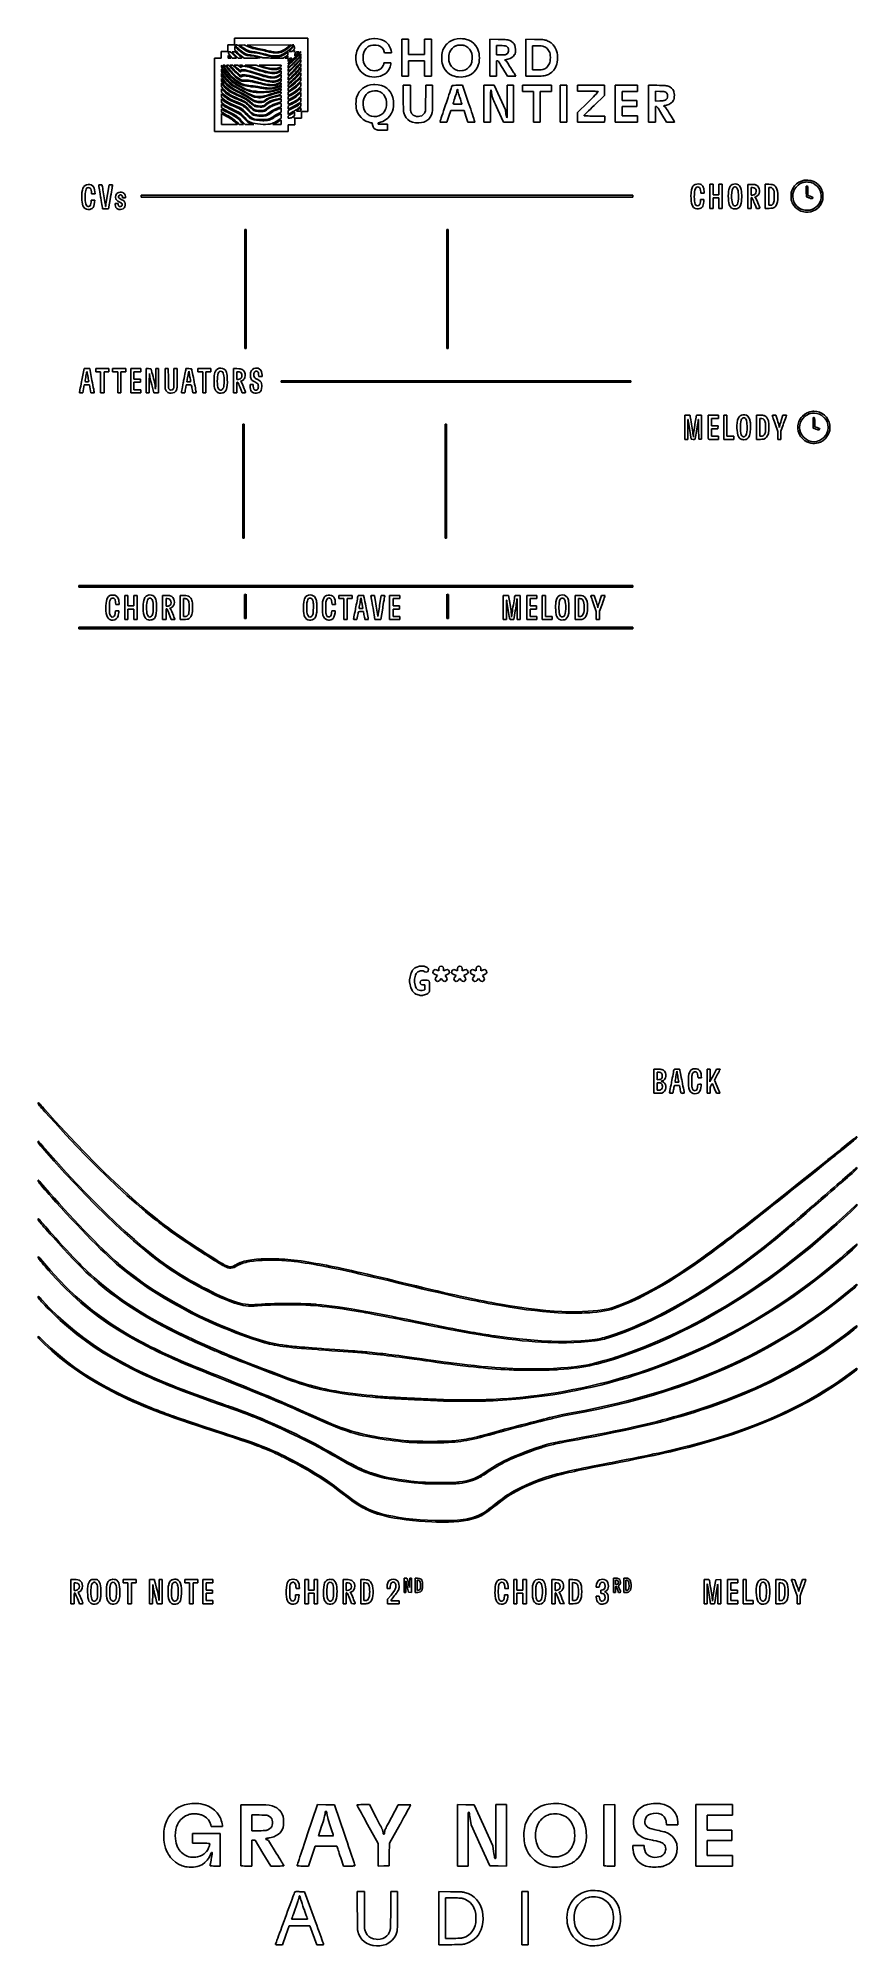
# Model space of a CAD drawing. Extents: x 7.67 to 9.67, y -5.5 to -0.83.
import ezdxf

# ---------------------------------------------------------------- set-up
doc = ezdxf.new("R2010")
doc.units = 0
doc.header["$MEASUREMENT"] = 0
doc.layers.add('BLACK', color=7, linetype='CONTINUOUS')

msp = doc.modelspace()

# ---------------------------------------------------------------- linework, layer by layer
at = {"layer": 'BLACK', "linetype": 'CONTINUOUS'}
for p, q in [((8.15167, -0.848269), (8.15167, -0.832275)), ((8.15167, -0.832275), (8.33109, -0.832275)), ((8.33109, -0.832275), (8.33109, -1.01169)), ((8.46882, -0.840339), (8.4725, -0.838246)), ((8.4725, -0.838246), (8.47742, -0.836054)), ((8.47742, -0.836054), (8.48215, -0.834589)), ((8.48215, -0.834589), (8.48716, -0.833749)), ((8.48716, -0.833749), (8.49293, -0.833431)), ((8.49293, -0.833431), (8.49451, -0.833421)), ((8.49451, -0.833421), (8.50249, -0.833912)), ((8.50249, -0.833912), (8.50959, -0.835397)), ((8.50959, -0.835397), (8.51592, -0.83792)), ((8.51592, -0.83792), (8.52162, -0.841527)), ((8.56127, -0.92546), (8.56127, -0.835056)), ((8.56127, -0.835056), (8.57726, -0.835056)), ((8.57726, -0.835056), (8.57726, -0.872609)), ((8.6169, -0.872609), (8.6169, -0.835056)), ((8.6169, -0.835056), (8.63359, -0.835056)), ((8.63359, -0.835056), (8.63359, -0.92546)), ((8.67733, -0.841366), (8.68319, -0.837768)), ((8.68319, -0.837768), (8.68956, -0.835293)), ((8.68956, -0.835293), (8.69662, -0.833868)), ((8.69662, -0.833868), (8.70452, -0.833423)), ((8.70452, -0.833423), (8.70998, -0.833606)), ((8.70998, -0.833606), (8.71471, -0.834107)), ((8.71471, -0.834107), (8.71732, -0.83461)), ((8.71732, -0.83461), (8.72477, -0.837106)), ((8.72477, -0.837106), (8.73146, -0.840737)), ((8.77615, -0.92546), (8.77615, -0.834934)), ((8.77615, -0.834934), (8.79719, -0.835215)), ((8.79719, -0.835215), (8.80395, -0.835323)), ((8.80395, -0.835323), (8.8095, -0.835469)), ((8.8095, -0.835469), (8.814, -0.83568)), ((8.814, -0.83568), (8.81765, -0.835986)), ((8.81765, -0.835986), (8.8206, -0.836414)), ((8.8206, -0.836414), (8.82304, -0.836994)), ((8.82304, -0.836994), (8.82514, -0.837753)), ((8.82514, -0.837753), (8.82707, -0.838721)), ((8.82707, -0.838721), (8.82902, -0.839925)), ((8.82902, -0.839925), (8.82992, -0.840533)), ((8.86447, -0.92546), (8.86447, -0.834922)), ((8.86447, -0.834922), (8.88585, -0.835231)), ((8.88585, -0.835231), (8.89254, -0.835341)), ((8.89254, -0.835341), (8.89804, -0.835475)), ((8.89804, -0.835475), (8.90252, -0.835663)), ((8.90252, -0.835663), (8.90618, -0.835932)), ((8.90618, -0.835932), (8.90921, -0.836312)), ((8.90921, -0.836312), (8.9118, -0.83683)), ((8.9118, -0.83683), (8.91414, -0.837514)), ((8.91414, -0.837514), (8.91643, -0.838393)), ((8.91643, -0.838393), (8.91884, -0.839496)), ((8.91884, -0.839496), (8.92072, -0.840426)), ((8.10299, -1.06107), (8.10299, -0.880953)), ((8.10299, -0.880953), (8.11899, -0.880953)), ((8.11899, -0.880953), (8.11899, -0.864959)), ((8.11899, -0.864959), (8.13568, -0.864959)), ((8.13568, -0.864959), (8.13568, -0.848269)), ((8.13568, -0.848269), (8.15167, -0.848269)), ((8.13638, -0.867085), (8.13637, -0.867695)), ((8.13637, -0.867695), (8.13668, -0.869105)), ((8.13642, -0.875952), (8.13637, -0.877337)), ((8.13637, -0.877337), (8.13637, -0.880953)), ((8.13637, -0.880953), (8.14279, -0.880953)), ((8.13662, -0.866115), (8.13638, -0.867085)), ((8.13663, -0.874607), (8.13642, -0.875952)), ((8.13747, -0.865739), (8.13662, -0.866115)), ((8.13697, -0.874382), (8.13663, -0.874607)), ((8.13668, -0.869105), (8.13769, -0.870965)), ((8.13743, -0.874895), (8.13697, -0.874382)), ((8.13864, -0.876254), (8.13743, -0.874895)), ((8.13933, -0.865695), (8.13747, -0.865739)), ((8.13769, -0.870965), (8.13951, -0.873473)), ((8.14018, -0.877998), (8.13864, -0.876254)), ((8.13987, -0.865709), (8.13933, -0.865695)), ((8.13951, -0.873473), (8.14102, -0.875345)), ((8.14096, -0.865834), (8.13987, -0.865709)), ((8.14279, -0.880953), (8.14018, -0.877998)), ((8.14164, -0.866086), (8.14096, -0.865834)), ((8.14102, -0.875345), (8.14568, -0.880953)), ((8.14198, -0.866215), (8.14164, -0.866086)), ((8.14315, -0.867004), (8.14198, -0.866215)), ((8.14465, -0.868354), (8.14315, -0.867004)), ((8.14669, -0.870417), (8.14465, -0.868354)), ((8.14568, -0.880953), (8.15669, -0.880953)), ((8.14642, -0.865977), (8.14614, -0.866086)), ((8.14614, -0.866086), (8.1465, -0.866659)), ((8.14776, -0.865754), (8.14642, -0.865977)), ((8.1465, -0.866659), (8.14768, -0.868028)), ((8.14948, -0.873345), (8.14669, -0.870417)), ((8.14768, -0.868028), (8.14952, -0.870015)), ((8.14976, -0.865576), (8.14776, -0.865754)), ((8.15669, -0.880953), (8.14948, -0.873345)), ((8.14952, -0.870015), (8.15186, -0.872442)), ((8.15129, -0.865528), (8.14976, -0.865576)), ((8.15283, -0.865773), (8.15129, -0.865528)), ((8.15186, -0.872442), (8.15308, -0.873674)), ((8.1526, -0.849297), (8.15237, -0.849486)), ((8.15237, -0.849486), (8.15289, -0.850271)), ((8.15706, -0.857325), (8.15237, -0.853014)), ((8.15237, -0.853014), (8.15237, -0.861384)), ((8.15237, -0.861384), (8.1588, -0.867313)), ((8.15387, -0.849058), (8.1526, -0.849297)), ((8.15423, -0.866584), (8.15283, -0.865773)), ((8.15289, -0.850271), (8.15434, -0.85174)), ((8.15308, -0.873674), (8.16034, -0.880953)), ((8.15586, -0.848965), (8.15387, -0.849058)), ((8.15602, -0.868187), (8.15423, -0.866584)), ((8.15434, -0.85174), (8.15653, -0.853739)), ((8.15621, -0.848966), (8.15586, -0.848965)), ((8.15665, -0.868776), (8.15602, -0.868187)), ((8.15805, -0.849099), (8.15621, -0.848966)), ((8.15653, -0.853739), (8.15927, -0.856114)), ((8.15885, -0.870759), (8.15665, -0.868776)), ((8.159, -0.859053), (8.15706, -0.857325)), ((8.15875, -0.849312), (8.15805, -0.849099)), ((8.15961, -0.849577), (8.15875, -0.849312)), ((8.1588, -0.867313), (8.16185, -0.870074)), ((8.16151, -0.873087), (8.15885, -0.870759)), ((8.16233, -0.861849), (8.159, -0.859053)), ((8.15927, -0.856114), (8.16237, -0.85871)), ((8.16134, -0.850591), (8.15961, -0.849577)), ((8.16034, -0.880953), (8.16553, -0.880953)), ((8.16368, -0.852331), (8.16134, -0.850591)), ((8.16419, -0.875369), (8.16151, -0.873087)), ((8.16185, -0.870074), (8.16512, -0.872935)), ((8.16597, -0.864754), (8.16233, -0.861849)), ((8.16237, -0.85871), (8.16566, -0.861374)), ((8.17014, -0.849111), (8.16329, -0.849312)), ((8.16329, -0.849312), (8.17066, -0.854372)), ((8.16775, -0.855386), (8.16368, -0.852331)), ((8.16556, -0.876518), (8.16419, -0.875369)), ((8.16512, -0.872935), (8.16815, -0.875516)), ((8.16553, -0.880953), (8.16802, -0.880881)), ((8.16768, -0.878306), (8.16556, -0.876518)), ((8.16566, -0.861374), (8.16894, -0.863952)), ((8.16965, -0.867565), (8.16597, -0.864754)), ((8.16927, -0.879658), (8.16768, -0.878306)), ((8.17346, -0.859282), (8.16775, -0.855386)), ((8.16802, -0.880881), (8.16963, -0.880684)), ((8.16815, -0.875516), (8.17008, -0.877098)), ((8.16894, -0.863952), (8.17203, -0.866289)), ((8.17006, -0.880346), (8.16927, -0.879658)), ((8.16963, -0.880684), (8.1701, -0.880395)), ((8.1731, -0.870074), (8.16965, -0.867565)), ((8.1701, -0.880395), (8.17006, -0.880346)), ((8.17008, -0.877098), (8.17493, -0.880953)), ((8.17699, -0.848911), (8.17014, -0.849111)), ((8.17066, -0.854372), (8.17602, -0.857902)), ((8.17203, -0.866289), (8.17474, -0.868231)), ((8.17605, -0.872076), (8.1731, -0.870074)), ((8.17877, -0.862459), (8.17346, -0.859282)), ((8.17474, -0.868231), (8.17595, -0.869039)), ((8.17493, -0.880953), (8.19471, -0.880953)), ((8.17595, -0.869039), (8.17857, -0.870637)), ((8.17602, -0.857902), (8.18068, -0.860597)), ((8.17822, -0.873366), (8.17605, -0.872076)), ((8.17723, -0.849029), (8.17699, -0.848911)), ((8.18398, -0.852393), (8.17723, -0.849029)), ((8.17825, -0.873384), (8.17822, -0.873366)), ((8.18004, -0.874094), (8.17825, -0.873384)), ((8.17857, -0.870637), (8.1809, -0.871774)), ((8.18351, -0.864812), (8.17877, -0.862459)), ((8.18238, -0.874639), (8.18004, -0.874094)), ((8.18068, -0.860597), (8.18493, -0.862592)), ((8.1809, -0.871774), (8.18332, -0.872554)), ((8.18555, -0.87507), (8.18238, -0.874639)), ((8.28832, -0.849027), (8.18262, -0.849029)), ((8.18262, -0.849029), (8.18592, -0.850749)), ((8.18332, -0.872554), (8.18619, -0.873082)), ((8.1875, -0.866235), (8.18351, -0.864812)), ((8.18573, -0.853248), (8.18398, -0.852393)), ((8.18493, -0.862592), (8.18907, -0.864018)), ((8.18984, -0.875436), (8.18555, -0.87507)), ((8.19097, -0.855495), (8.18573, -0.853248)), ((8.18592, -0.850749), (8.19052, -0.852791)), ((8.18619, -0.873082), (8.18989, -0.873461)), ((8.18779, -0.866304), (8.1875, -0.866235)), ((8.18977, -0.866672), (8.18779, -0.866304)), ((8.18907, -0.864018), (8.19339, -0.865008)), ((8.19271, -0.867121), (8.18977, -0.866672)), ((8.1927, -0.875676), (8.18984, -0.875436)), ((8.18989, -0.873461), (8.1923, -0.873637)), ((8.19052, -0.852791), (8.19605, -0.854687)), ((8.19623, -0.85724), (8.19097, -0.855495)), ((8.1923, -0.873637), (8.19913, -0.874463)), ((8.19962, -0.876644), (8.1927, -0.875676)), ((8.19625, -0.867598), (8.19271, -0.867121)), ((8.19339, -0.865008), (8.19513, -0.865295)), ((8.19471, -0.880953), (8.19977, -0.880943)), ((8.19513, -0.865295), (8.19833, -0.865747)), ((8.19605, -0.854687), (8.20206, -0.8563)), ((8.20197, -0.858618), (8.19623, -0.85724)), ((8.20006, -0.868055), (8.19625, -0.867598)), ((8.19833, -0.865747), (8.20123, -0.866103)), ((8.19913, -0.874463), (8.20676, -0.876091)), ((8.20625, -0.878201), (8.19962, -0.876644)), ((8.19977, -0.880943), (8.20434, -0.880914)), ((8.20193, -0.86828), (8.20006, -0.868055)), ((8.20123, -0.866103), (8.20341, -0.866316)), ((8.20826, -0.869272), (8.20193, -0.86828)), ((8.20864, -0.859765), (8.20197, -0.858618)), ((8.20206, -0.8563), (8.20809, -0.857494)), ((8.20341, -0.866316), (8.20417, -0.866353)), ((8.20417, -0.866353), (8.20614, -0.866564)), ((8.20434, -0.880914), (8.20823, -0.880869)), ((8.20614, -0.866564), (8.20943, -0.86718)), ((8.20902, -0.878994), (8.20625, -0.878201)), ((8.20676, -0.876091), (8.21532, -0.878548)), ((8.20809, -0.857494), (8.20904, -0.857639)), ((8.20823, -0.880869), (8.21128, -0.880811)), ((8.21503, -0.870697), (8.20826, -0.869272)), ((8.21023, -0.860022), (8.20864, -0.859765)), ((8.21162, -0.879769), (8.20902, -0.878994)), ((8.20904, -0.857639), (8.21256, -0.858232)), ((8.20943, -0.86718), (8.21405, -0.868201)), ((8.21405, -0.860741), (8.21023, -0.860022)), ((8.21128, -0.880811), (8.21332, -0.880742)), ((8.21343, -0.880349), (8.21162, -0.879769)), ((8.21256, -0.858232), (8.21693, -0.859087)), ((8.21332, -0.880742), (8.21417, -0.880665)), ((8.21418, -0.880648), (8.21343, -0.880349)), ((8.21854, -0.861684), (8.21405, -0.860741)), ((8.21405, -0.868201), (8.21999, -0.869626)), ((8.21417, -0.880665), (8.21418, -0.880648)), ((8.22266, -0.872635), (8.21503, -0.870697)), ((8.21532, -0.878548), (8.21704, -0.879103)), ((8.21693, -0.859087), (8.22167, -0.860104)), ((8.21704, -0.879103), (8.21845, -0.879555)), ((8.21845, -0.879555), (8.21976, -0.879921)), ((8.22327, -0.862759), (8.21854, -0.861684)), ((8.21976, -0.879921), (8.22112, -0.880209)), ((8.21999, -0.869626), (8.22725, -0.871456)), ((8.22112, -0.880209), (8.2227, -0.880429)), ((8.22167, -0.860104), (8.22629, -0.861181)), ((8.22434, -0.873089), (8.22266, -0.872635)), ((8.2227, -0.880429), (8.22467, -0.880592)), ((8.22782, -0.863872), (8.22327, -0.862759)), ((8.23096, -0.874812), (8.22434, -0.873089)), ((8.22467, -0.880592), (8.22719, -0.880707)), ((8.22629, -0.861181), (8.22763, -0.861512)), ((8.22719, -0.880707), (8.23043, -0.880783)), ((8.22725, -0.871456), (8.23004, -0.872176)), ((8.22763, -0.861512), (8.23446, -0.863191)), ((8.23179, -0.864872), (8.22782, -0.863872)), ((8.23004, -0.872176), (8.23545, -0.873543)), ((8.23043, -0.880783), (8.23454, -0.880832)), ((8.23654, -0.87613), (8.23096, -0.874812)), ((8.23751, -0.866227), (8.23179, -0.864872)), ((8.23446, -0.863191), (8.24017, -0.864478)), ((8.23454, -0.880832), (8.2397, -0.880862)), ((8.23545, -0.873543), (8.23983, -0.874546)), ((8.2413, -0.877084), (8.23654, -0.87613)), ((8.24227, -0.867218), (8.23751, -0.866227)), ((8.2397, -0.880862), (8.24606, -0.880883)), ((8.23983, -0.874546), (8.24348, -0.875229)), ((8.24017, -0.864478), (8.24495, -0.865398)), ((8.24546, -0.877715), (8.2413, -0.877084)), ((8.24632, -0.867881), (8.24227, -0.867218)), ((8.24348, -0.875229), (8.24668, -0.875638)), ((8.24495, -0.865398), (8.249, -0.865974)), ((8.24924, -0.878064), (8.24546, -0.877715)), ((8.24606, -0.880883), (8.24694, -0.880885)), ((8.24989, -0.868253), (8.24632, -0.867881)), ((8.24668, -0.875638), (8.24975, -0.875816)), ((8.24694, -0.880885), (8.27163, -0.880954)), ((8.249, -0.865974), (8.25251, -0.866231)), ((8.25287, -0.878172), (8.24924, -0.878064)), ((8.24975, -0.875816), (8.25297, -0.875806)), ((8.2532, -0.868368), (8.24989, -0.868253)), ((8.25251, -0.866231), (8.25568, -0.866195)), ((8.25897, -0.877686), (8.25287, -0.878172)), ((8.25297, -0.875806), (8.25429, -0.875762)), ((8.25651, -0.868264), (8.2532, -0.868368)), ((8.25429, -0.875762), (8.25832, -0.875468)), ((8.25568, -0.866195), (8.25872, -0.865889)), ((8.25983, -0.867921), (8.25651, -0.868264)), ((8.25832, -0.875468), (8.26168, -0.874849)), ((8.25872, -0.865889), (8.26053, -0.86559)), ((8.26565, -0.875967), (8.25897, -0.877686)), ((8.26658, -0.866284), (8.25983, -0.867921)), ((8.26053, -0.86559), (8.2662, -0.863974)), ((8.26168, -0.874849), (8.26509, -0.873764)), ((8.26509, -0.873764), (8.26586, -0.873471)), ((8.27232, -0.872966), (8.26565, -0.875967)), ((8.26586, -0.873471), (8.2718, -0.870633)), ((8.2662, -0.863974), (8.27218, -0.861225)), ((8.27321, -0.863368), (8.26658, -0.866284)), ((8.27163, -0.880954), (8.27198, -0.880718)), ((8.2718, -0.870633), (8.27805, -0.866651)), ((8.27198, -0.880718), (8.27702, -0.877316)), ((8.27218, -0.861225), (8.27821, -0.857485)), ((8.2791, -0.868637), (8.27232, -0.872966)), ((8.27979, -0.859138), (8.27321, -0.863368)), ((8.27594, -0.88041), (8.27551, -0.880718)), ((8.27551, -0.880718), (8.27597, -0.88085)), ((8.27726, -0.879501), (8.27594, -0.88041)), ((8.27597, -0.88085), (8.27745, -0.880935)), ((8.27702, -0.877316), (8.27941, -0.875701)), ((8.2791, -0.878251), (8.27726, -0.879501)), ((8.27745, -0.880935), (8.27881, -0.880953)), ((8.27805, -0.866651), (8.28022, -0.864959)), ((8.27821, -0.857485), (8.28405, -0.852891)), ((8.27881, -0.880953), (8.28241, -0.880953)), ((8.28241, -0.866231), (8.2791, -0.868637)), ((8.28241, -0.876019), (8.2791, -0.878251)), ((8.27941, -0.875701), (8.28241, -0.873677)), ((8.2864, -0.853556), (8.27979, -0.859138)), ((8.28022, -0.864959), (8.28443, -0.861672)), ((8.28241, -0.873677), (8.28241, -0.866231)), ((8.28241, -0.880953), (8.28241, -0.876019)), ((8.28323, -0.88511), (8.2831, -0.886746)), ((8.2831, -0.886746), (8.2831, -0.889541)), ((8.28412, -0.883106), (8.28323, -0.88511)), ((8.28405, -0.852891), (8.28484, -0.852183)), ((8.28596, -0.881993), (8.28412, -0.883106)), ((8.29121, -0.858179), (8.28436, -0.864959)), ((8.28436, -0.864959), (8.28845, -0.864959)), ((8.28443, -0.861672), (8.29073, -0.855843)), ((8.28467, -0.888171), (8.2861, -0.886921)), ((8.28484, -0.852183), (8.28832, -0.849027)), ((8.2889, -0.881649), (8.28596, -0.881993)), ((8.2861, -0.886921), (8.28803, -0.885234)), ((8.2883, -0.851792), (8.2864, -0.853556)), ((8.28803, -0.885234), (8.28919, -0.884225)), ((8.29078, -0.885262), (8.28827, -0.887412)), ((8.2901, -0.850279), (8.2883, -0.851792)), ((8.28845, -0.864959), (8.2908, -0.864893)), ((8.29215, -0.881649), (8.2889, -0.881649)), ((8.28919, -0.884225), (8.29215, -0.881649)), ((8.29148, -0.849426), (8.2901, -0.850279)), ((8.29073, -0.855843), (8.29383, -0.852615)), ((8.29325, -0.883425), (8.29078, -0.885262)), ((8.2908, -0.864893), (8.2922, -0.864575)), ((8.29805, -0.851398), (8.29121, -0.858179)), ((8.29145, -0.888626), (8.29427, -0.885929)), ((8.29275, -0.849049), (8.29148, -0.849426)), ((8.2922, -0.864575), (8.29238, -0.864535)), ((8.29238, -0.864535), (8.29375, -0.863639)), ((8.29424, -0.848965), (8.29275, -0.849049)), ((8.29538, -0.882149), (8.29325, -0.883425)), ((8.29375, -0.863639), (8.29549, -0.861965)), ((8.29383, -0.852615), (8.2972, -0.848965)), ((8.2972, -0.848965), (8.29424, -0.848965)), ((8.29427, -0.885929), (8.29618, -0.884032)), ((8.2969, -0.881682), (8.29538, -0.882149)), ((8.29549, -0.861965), (8.29551, -0.861939)), ((8.29551, -0.861939), (8.29716, -0.860178)), ((8.29666, -0.863568), (8.29583, -0.864575)), ((8.29583, -0.864575), (8.29601, -0.864921)), ((8.29949, -0.883749), (8.29594, -0.88706)), ((8.29601, -0.864921), (8.2969, -0.864959)), ((8.29618, -0.884032), (8.29728, -0.882798)), ((8.29758, -0.862631), (8.29666, -0.863568)), ((8.2969, -0.864959), (8.29814, -0.864522)), ((8.29748, -0.88176), (8.2969, -0.881682)), ((8.29716, -0.860178), (8.29802, -0.858838)), ((8.29728, -0.882798), (8.29768, -0.882086)), ((8.29768, -0.882086), (8.29748, -0.88176)), ((8.29816, -0.862177), (8.29758, -0.862631)), ((8.29802, -0.858838), (8.29832, -0.857377)), ((8.29827, -0.855158), (8.29805, -0.851398)), ((8.29814, -0.864522), (8.2984, -0.863568)), ((8.2983, -0.862436), (8.29816, -0.862177)), ((8.29827, -0.855253), (8.29827, -0.855158)), ((8.29832, -0.857377), (8.29827, -0.855253)), ((8.2984, -0.863568), (8.2983, -0.862436)), ((8.29843, -0.890075), (8.302, -0.886567)), ((8.31433, -0.885474), (8.29874, -0.901468)), ((8.3144, -0.877365), (8.29875, -0.892512)), ((8.29913, -0.866159), (8.2991, -0.86635)), ((8.2991, -0.86635), (8.29933, -0.867027)), ((8.2991, -0.875701), (8.30399, -0.870851)), ((8.29921, -0.87136), (8.2991, -0.8729)), ((8.2991, -0.8729), (8.2991, -0.875701)), ((8.29916, -0.879286), (8.2991, -0.879542)), ((8.2991, -0.879542), (8.29931, -0.880684)), ((8.29983, -0.865654), (8.29913, -0.866159)), ((8.29995, -0.87801), (8.29916, -0.879286)), ((8.29988, -0.869623), (8.29921, -0.87136)), ((8.29931, -0.880684), (8.29961, -0.880953)), ((8.29933, -0.867027), (8.2994, -0.867045)), ((8.2994, -0.867045), (8.3, -0.866558)), ((8.30308, -0.88037), (8.29949, -0.883749)), ((8.29961, -0.880953), (8.30026, -0.880488)), ((8.30009, -0.865709), (8.29983, -0.865654)), ((8.30144, -0.86783), (8.29988, -0.869623)), ((8.30149, -0.876147), (8.29995, -0.87801)), ((8.3, -0.866558), (8.30014, -0.86635)), ((8.30014, -0.86635), (8.30009, -0.865709)), ((8.30026, -0.880488), (8.30169, -0.879207)), ((8.30291, -0.866556), (8.30144, -0.86783)), ((8.30354, -0.87393), (8.30149, -0.876147)), ((8.30169, -0.879207), (8.30373, -0.877286)), ((8.302, -0.886567), (8.3031, -0.885489)), ((8.30446, -0.865835), (8.30291, -0.866556)), ((8.30347, -0.880007), (8.30308, -0.88037)), ((8.3031, -0.885489), (8.30677, -0.881857)), ((8.30704, -0.876649), (8.30347, -0.880007)), ((8.30587, -0.871592), (8.30354, -0.87393)), ((8.30373, -0.877286), (8.30619, -0.8749)), ((8.30399, -0.870851), (8.30889, -0.866002)), ((8.30633, -0.865781), (8.30446, -0.865835)), ((8.30823, -0.869365), (8.30587, -0.871592)), ((8.30619, -0.8749), (8.30726, -0.873838)), ((8.30889, -0.866002), (8.30633, -0.865781)), ((8.30677, -0.881857), (8.30955, -0.879045)), ((8.30973, -0.874148), (8.30704, -0.876649)), ((8.30726, -0.873838), (8.30979, -0.871277)), ((8.30809, -0.888947), (8.31043, -0.886484)), ((8.3104, -0.867482), (8.30823, -0.869365)), ((8.30955, -0.879045), (8.31157, -0.876911)), ((8.31167, -0.872412), (8.30973, -0.874148)), ((8.30979, -0.871277), (8.31193, -0.86905)), ((8.31212, -0.866176), (8.3104, -0.867482)), ((8.31043, -0.886484), (8.3121, -0.884613)), ((8.31157, -0.876911), (8.31295, -0.875312)), ((8.31298, -0.871351), (8.31167, -0.872412)), ((8.31193, -0.86905), (8.3135, -0.867344)), ((8.3121, -0.884613), (8.31323, -0.883201)), ((8.31318, -0.86568), (8.31212, -0.866176)), ((8.31295, -0.875312), (8.3138, -0.874107)), ((8.31378, -0.870873), (8.31298, -0.871351)), ((8.31382, -0.865748), (8.31318, -0.86568)), ((8.31323, -0.883201), (8.31391, -0.88212)), ((8.3135, -0.867344), (8.31432, -0.866347)), ((8.31421, -0.870888), (8.31378, -0.870873)), ((8.3138, -0.874107), (8.31424, -0.873153)), ((8.3144, -0.866188), (8.31382, -0.865748)), ((8.31391, -0.88212), (8.31426, -0.881237)), ((8.31437, -0.871305), (8.31421, -0.870888)), ((8.31424, -0.873153), (8.31439, -0.872308)), ((8.31426, -0.881237), (8.31439, -0.880422)), ((8.31432, -0.866347), (8.3144, -0.866188)), ((8.31436, -0.888163), (8.31433, -0.885474)), ((8.3144, -0.872033), (8.31437, -0.871305)), ((8.31439, -0.872308), (8.3144, -0.872033)), ((8.31439, -0.880422), (8.3144, -0.879991)), ((8.3144, -0.879991), (8.3144, -0.877365)), ((8.44875, -0.879503), (8.44896, -0.874437)), ((8.44893, -0.884917), (8.44875, -0.879503)), ((8.44947, -0.89011), (8.44893, -0.884917)), ((8.44896, -0.874437), (8.44925, -0.871929)), ((8.44925, -0.871929), (8.45111, -0.864021)), ((8.45111, -0.864021), (8.45406, -0.856809)), ((8.45406, -0.856809), (8.45804, -0.850392)), ((8.45804, -0.850392), (8.46298, -0.844869)), ((8.46298, -0.844869), (8.46882, -0.840339)), ((8.46681, -0.872994), (8.46618, -0.878989)), ((8.46618, -0.878989), (8.46646, -0.885048)), ((8.46646, -0.885048), (8.46765, -0.890968)), ((8.46835, -0.867268), (8.46681, -0.872994)), ((8.47078, -0.862015), (8.46835, -0.867268)), ((8.4741, -0.857439), (8.47078, -0.862015)), ((8.47829, -0.853745), (8.4741, -0.857439)), ((8.48068, -0.852239), (8.47829, -0.853745)), ((8.48517, -0.850241), (8.48068, -0.852239)), ((8.48998, -0.849232), (8.48517, -0.850241)), ((8.49555, -0.8491), (8.48998, -0.849232)), ((8.4983, -0.849322), (8.49555, -0.8491)), ((8.50414, -0.850585), (8.4983, -0.849322)), ((8.50909, -0.852865), (8.50414, -0.850585)), ((8.5131, -0.856129), (8.50909, -0.852865)), ((8.51612, -0.860345), (8.5131, -0.856129)), ((8.51812, -0.865481), (8.51612, -0.860345)), ((8.5189, -0.868436), (8.51812, -0.865481)), ((8.53554, -0.868436), (8.5189, -0.868436)), ((8.52162, -0.841527), (8.52468, -0.844123)), ((8.52468, -0.844123), (8.5283, -0.848162)), ((8.5283, -0.848162), (8.53137, -0.852845)), ((8.53137, -0.852845), (8.53371, -0.857822)), ((8.53371, -0.857822), (8.53515, -0.862744)), ((8.53515, -0.862744), (8.53554, -0.866496)), ((8.53554, -0.866496), (8.53554, -0.868436)), ((8.57726, -0.872609), (8.6169, -0.872609)), ((8.65867, -0.877781), (8.65903, -0.8722)), ((8.65867, -0.878803), (8.65867, -0.877781)), ((8.65871, -0.883606), (8.65867, -0.878803)), ((8.65916, -0.889148), (8.65871, -0.883606)), ((8.65903, -0.8722), (8.65967, -0.868088)), ((8.65967, -0.868088), (8.66184, -0.861)), ((8.66184, -0.861), (8.66528, -0.854292)), ((8.66528, -0.854292), (8.66985, -0.848187)), ((8.66985, -0.848187), (8.67177, -0.846159)), ((8.67177, -0.846159), (8.67733, -0.841366)), ((8.67635, -0.874396), (8.67607, -0.878803)), ((8.67607, -0.878803), (8.67615, -0.883445)), ((8.67615, -0.883445), (8.67657, -0.887768)), ((8.67698, -0.870778), (8.67635, -0.874396)), ((8.67807, -0.867426), (8.67698, -0.870778)), ((8.68077, -0.862), (8.67807, -0.867426)), ((8.68434, -0.857295), (8.68077, -0.862)), ((8.68861, -0.85352), (8.68434, -0.857295)), ((8.6934, -0.850883), (8.68861, -0.85352)), ((8.69386, -0.850702), (8.6934, -0.850883)), ((8.69596, -0.850029), (8.69386, -0.850702)), ((8.69822, -0.849612), (8.69596, -0.850029)), ((8.70106, -0.849399), (8.69822, -0.849612)), ((8.70487, -0.849332), (8.70106, -0.849399)), ((8.70589, -0.849331), (8.70487, -0.849332)), ((8.70906, -0.84937), (8.70589, -0.849331)), ((8.71137, -0.849536), (8.70906, -0.84937)), ((8.71321, -0.849901), (8.71137, -0.849536)), ((8.71502, -0.850541), (8.71321, -0.849901)), ((8.7172, -0.851528), (8.71502, -0.850541)), ((8.71742, -0.851636), (8.7172, -0.851528)), ((8.72244, -0.854816), (8.71742, -0.851636)), ((8.72663, -0.858988), (8.72244, -0.854816)), ((8.72991, -0.863993), (8.72663, -0.858988)), ((8.73222, -0.86967), (8.72991, -0.863993)), ((8.73146, -0.840737), (8.73731, -0.845436)), ((8.7335, -0.875859), (8.73222, -0.86967)), ((8.73268, -0.889138), (8.73367, -0.882402)), ((8.73367, -0.882402), (8.7335, -0.875859)), ((8.73731, -0.845436), (8.74225, -0.851132)), ((8.74225, -0.851132), (8.74623, -0.857757)), ((8.74623, -0.857757), (8.74916, -0.865243)), ((8.74916, -0.865243), (8.74948, -0.86635)), ((8.74948, -0.86635), (8.75028, -0.87043)), ((8.75063, -0.886182), (8.75009, -0.891142)), ((8.75028, -0.87043), (8.75073, -0.875388)), ((8.75085, -0.880784), (8.75063, -0.886182)), ((8.75073, -0.875388), (8.75085, -0.880784)), ((8.80379, -0.850468), (8.79284, -0.850233)), ((8.79284, -0.850233), (8.79284, -0.873424)), ((8.79284, -0.873424), (8.80426, -0.87319)), ((8.80702, -0.850548), (8.80379, -0.850468)), ((8.80426, -0.87319), (8.80858, -0.873086)), ((8.81046, -0.850683), (8.80702, -0.850548)), ((8.80858, -0.873086), (8.81173, -0.872959)), ((8.81294, -0.850875), (8.81046, -0.850683)), ((8.81173, -0.872959), (8.81397, -0.87278)), ((8.81471, -0.851154), (8.81294, -0.850875)), ((8.81363, -0.885429), (8.81301, -0.885808)), ((8.81301, -0.885808), (8.81358, -0.886416)), ((8.81358, -0.886416), (8.81497, -0.887161)), ((8.81527, -0.884948), (8.81363, -0.885429)), ((8.81397, -0.87278), (8.81551, -0.872518)), ((8.81602, -0.85155), (8.81471, -0.851154)), ((8.81758, -0.884472), (8.81527, -0.884948)), ((8.81551, -0.872518), (8.81659, -0.872146)), ((8.81711, -0.852094), (8.81602, -0.85155)), ((8.81659, -0.872146), (8.81746, -0.871634)), ((8.81882, -0.853233), (8.81711, -0.852094)), ((8.81746, -0.871634), (8.81761, -0.871522)), ((8.82081, -0.883813), (8.81758, -0.884472)), ((8.81761, -0.871522), (8.82019, -0.869218)), ((8.82093, -0.855431), (8.81882, -0.853233)), ((8.82019, -0.869218), (8.82168, -0.866777)), ((8.82628, -0.882077), (8.82081, -0.883813)), ((8.82206, -0.85818), (8.82093, -0.855431)), ((8.82168, -0.866777), (8.82232, -0.863738)), ((8.82239, -0.86183), (8.82206, -0.85818)), ((8.82232, -0.863738), (8.82239, -0.86183)), ((8.8307, -0.87968), (8.82628, -0.882077)), ((8.82992, -0.840533), (8.83344, -0.843378)), ((8.83423, -0.876524), (8.8307, -0.87968)), ((8.83344, -0.843378), (8.836, -0.846528)), ((8.83702, -0.87251), (8.83423, -0.876524)), ((8.836, -0.846528), (8.83773, -0.850223)), ((8.83732, -0.87196), (8.83702, -0.87251)), ((8.83814, -0.870317), (8.83732, -0.87196)), ((8.83773, -0.850223), (8.83872, -0.8547)), ((8.83865, -0.86879), (8.83814, -0.870317)), ((8.83894, -0.867001), (8.83865, -0.86879)), ((8.83872, -0.8547), (8.83908, -0.860198)), ((8.83906, -0.864575), (8.83894, -0.867001)), ((8.83908, -0.861134), (8.83906, -0.864575)), ((8.83908, -0.860198), (8.83908, -0.861134)), ((8.8925, -0.851051), (8.88116, -0.851051)), ((8.88116, -0.851051), (8.88116, -0.910161)), ((8.89325, -0.851052), (8.8925, -0.851051)), ((8.89835, -0.851121), (8.89325, -0.851052)), ((8.90228, -0.851312), (8.89835, -0.851121)), ((8.90524, -0.851637), (8.90228, -0.851312)), ((8.90742, -0.852112), (8.90524, -0.851637)), ((8.90805, -0.85231), (8.90742, -0.852112)), ((8.91267, -0.85456), (8.90805, -0.85231)), ((8.91681, -0.85797), (8.91267, -0.85456)), ((8.9203, -0.862359), (8.91681, -0.85797)), ((8.92296, -0.867544), (8.9203, -0.862359)), ((8.92072, -0.840426), (8.92652, -0.844089)), ((8.9238, -0.870523), (8.92296, -0.867544)), ((8.92441, -0.874719), (8.9238, -0.870523)), ((8.92415, -0.888532), (8.92459, -0.88417)), ((8.92468, -0.879416), (8.92441, -0.874719)), ((8.92459, -0.88417), (8.92468, -0.879416)), ((8.92652, -0.844089), (8.9316, -0.848843)), ((8.9316, -0.848843), (8.93584, -0.854524)), ((8.93584, -0.854524), (8.93911, -0.860968)), ((8.93911, -0.860968), (8.9413, -0.868012)), ((8.9413, -0.868012), (8.94139, -0.868436)), ((8.94139, -0.868436), (8.94209, -0.873466)), ((8.94209, -0.885259), (8.94144, -0.89105)), ((8.94209, -0.873466), (8.94231, -0.879235)), ((8.94231, -0.879235), (8.94209, -0.885259)), ((8.11969, -0.90032), (8.11968, -0.900767)), ((8.11968, -0.900767), (8.11989, -0.902224)), ((8.12464, -0.915088), (8.11968, -0.907846)), ((8.11968, -0.907846), (8.11968, -0.911264)), ((8.11968, -0.911264), (8.11974, -0.912745)), ((8.12437, -0.925843), (8.11968, -0.918925)), ((8.11968, -0.918925), (8.11968, -0.922495)), ((8.11968, -0.922495), (8.11976, -0.924221)), ((8.12397, -0.9367), (8.11968, -0.930903)), ((8.11968, -0.930903), (8.11968, -0.934506)), ((8.11991, -0.898907), (8.11969, -0.90032)), ((8.11974, -0.912745), (8.12002, -0.914114)), ((8.11976, -0.924221), (8.12008, -0.925744)), ((8.11989, -0.902224), (8.12056, -0.904064)), ((8.12032, -0.898455), (8.11991, -0.898907)), ((8.12002, -0.914114), (8.12063, -0.915634)), ((8.12008, -0.925744), (8.12079, -0.9274)), ((8.1206, -0.89871), (8.12032, -0.898455)), ((8.12056, -0.904064), (8.12177, -0.906416)), ((8.12161, -0.899928), (8.1206, -0.89871)), ((8.12063, -0.915634), (8.12171, -0.91757)), ((8.12079, -0.9274), (8.12204, -0.929526)), ((8.12317, -0.901968), (8.12161, -0.899928)), ((8.12171, -0.91757), (8.12337, -0.920187)), ((8.12177, -0.906416), (8.1236, -0.909407)), ((8.12204, -0.929526), (8.12387, -0.932324)), ((8.12514, -0.904629), (8.12317, -0.901968)), ((8.12337, -0.920187), (8.12502, -0.922678)), ((8.1236, -0.909407), (8.12612, -0.913165)), ((8.12623, -0.898339), (8.12381, -0.898339)), ((8.12381, -0.898339), (8.12743, -0.903728)), ((8.12387, -0.932324), (8.12759, -0.93748)), ((8.12445, -0.925975), (8.12437, -0.925843)), ((8.12929, -0.932495), (8.12445, -0.925975)), ((8.12765, -0.91939), (8.12464, -0.915088)), ((8.12502, -0.922678), (8.12907, -0.928233)), ((8.12736, -0.907715), (8.12514, -0.904629)), ((8.12612, -0.913165), (8.1294, -0.917818)), ((8.12684, -0.898357), (8.12623, -0.898339)), ((8.12782, -0.898565), (8.12684, -0.898357)), ((8.12935, -0.910499), (8.12736, -0.907715)), ((8.12743, -0.903728), (8.134, -0.912999)), ((8.13177, -0.924952), (8.12765, -0.91939)), ((8.12841, -0.898916), (8.12782, -0.898565)), ((8.1288, -0.899154), (8.12841, -0.898916)), ((8.12997, -0.900312), (8.1288, -0.899154)), ((8.12907, -0.928233), (8.13369, -0.933728)), ((8.13453, -0.938337), (8.12929, -0.932495)), ((8.13375, -0.916466), (8.12935, -0.910499)), ((8.1294, -0.917818), (8.13116, -0.920244)), ((8.13154, -0.902224), (8.12997, -0.900312)), ((8.13116, -0.920244), (8.13659, -0.927066)), ((8.13372, -0.905076), (8.13154, -0.902224)), ((8.13565, -0.929649), (8.13177, -0.924952)), ((8.13225, -0.898804), (8.1322, -0.898916)), ((8.1322, -0.898916), (8.13264, -0.899781)), ((8.13316, -0.898472), (8.13225, -0.898804)), ((8.13264, -0.899781), (8.13385, -0.901491)), ((8.13486, -0.898339), (8.13316, -0.898472)), ((8.14004, -0.913049), (8.13372, -0.905076)), ((8.13771, -0.921486), (8.13375, -0.916466)), ((8.13385, -0.901491), (8.13567, -0.903855)), ((8.134, -0.912999), (8.14048, -0.921017)), ((8.13625, -0.898429), (8.13486, -0.898339)), ((8.13949, -0.933709), (8.13565, -0.929649)), ((8.13567, -0.903855), (8.13794, -0.906684)), ((8.13693, -0.898686), (8.13625, -0.898429)), ((8.13659, -0.927066), (8.14259, -0.933263)), ((8.13749, -0.8989), (8.13693, -0.898686)), ((8.13877, -0.900003), (8.13749, -0.8989)), ((8.14139, -0.925742), (8.13771, -0.921486)), ((8.13794, -0.906684), (8.14051, -0.909788)), ((8.14046, -0.90199), (8.13877, -0.900003)), ((8.14685, -0.920673), (8.14004, -0.913049)), ((8.14057, -0.902123), (8.14046, -0.90199)), ((8.14048, -0.921017), (8.14698, -0.927899)), ((8.14051, -0.909788), (8.14321, -0.912976)), ((8.14282, -0.904732), (8.14057, -0.902123)), ((8.14417, -0.898472), (8.14059, -0.898686)), ((8.14059, -0.898686), (8.14642, -0.905293)), ((8.14497, -0.929417), (8.14139, -0.925742)), ((8.14259, -0.933263), (8.14934, -0.938992)), ((8.14559, -0.907724), (8.14282, -0.904732)), ((8.14321, -0.912976), (8.1459, -0.916059)), ((8.14587, -0.898426), (8.14417, -0.898472)), ((8.14862, -0.932694), (8.14497, -0.929417)), ((8.14872, -0.910943), (8.14559, -0.907724)), ((8.14753, -0.898664), (8.14587, -0.898426)), ((8.1459, -0.916059), (8.1484, -0.918846)), ((8.14642, -0.905293), (8.14942, -0.90853)), ((8.15343, -0.926967), (8.14685, -0.920673)), ((8.14698, -0.927899), (8.15363, -0.933764)), ((8.14755, -0.898686), (8.14753, -0.898664)), ((8.14834, -0.899329), (8.14755, -0.898686)), ((8.14876, -0.899826), (8.14834, -0.899329)), ((8.1484, -0.918846), (8.15056, -0.921147)), ((8.15252, -0.935757), (8.14862, -0.932694)), ((8.15204, -0.914235), (8.14872, -0.910943)), ((8.1501, -0.901175), (8.14876, -0.899826)), ((8.14942, -0.90853), (8.15287, -0.912019)), ((8.15217, -0.903133), (8.1501, -0.901175)), ((8.15056, -0.921147), (8.15183, -0.922418)), ((8.15541, -0.898479), (8.15068, -0.898686)), ((8.15068, -0.898686), (8.15826, -0.905421)), ((8.15183, -0.922418), (8.15681, -0.926796)), ((8.1554, -0.917445), (8.15204, -0.914235)), ((8.15479, -0.905522), (8.15217, -0.903133)), ((8.15287, -0.912019), (8.15629, -0.915266)), ((8.15978, -0.931947), (8.15343, -0.926967)), ((8.15775, -0.908167), (8.15479, -0.905522)), ((8.15863, -0.920418), (8.1554, -0.917445)), ((8.16015, -0.898272), (8.15541, -0.898479)), ((8.15629, -0.915266), (8.15839, -0.917127)), ((8.15681, -0.926796), (8.16188, -0.930624)), ((8.1588, -0.909086), (8.15775, -0.908167)), ((8.15826, -0.905421), (8.16126, -0.908059)), ((8.15839, -0.917127), (8.16153, -0.9198)), ((8.16156, -0.923), (8.15863, -0.920418)), ((8.16217, -0.911957), (8.1588, -0.909086)), ((8.16593, -0.93563), (8.15978, -0.931947)), ((8.16022, -0.898339), (8.16015, -0.898272)), ((8.16353, -0.901435), (8.16022, -0.898339)), ((8.16126, -0.908059), (8.16341, -0.909855)), ((8.16153, -0.9198), (8.16378, -0.921695)), ((8.16403, -0.925036), (8.16156, -0.923)), ((8.16188, -0.930624), (8.16666, -0.933621)), ((8.16466, -0.913908), (8.16217, -0.911957)), ((8.16341, -0.909855), (8.16488, -0.910921)), ((8.16382, -0.901704), (8.16353, -0.901435)), ((8.16378, -0.921695), (8.16535, -0.922921)), ((8.16598, -0.903575), (8.16382, -0.901704)), ((8.16841, -0.898443), (8.16395, -0.898339)), ((8.16395, -0.898339), (8.16557, -0.900069)), ((8.16587, -0.926371), (8.16403, -0.925036)), ((8.16622, -0.914916), (8.16466, -0.913908)), ((8.16488, -0.910921), (8.16582, -0.911366)), ((8.16535, -0.922921), (8.16642, -0.923586)), ((8.16557, -0.900069), (8.1667, -0.901185)), ((8.16582, -0.911366), (8.1664, -0.9113)), ((8.16692, -0.926851), (8.16587, -0.926371)), ((8.16738, -0.904431), (8.16598, -0.903575)), ((8.16684, -0.914959), (8.16622, -0.914916)), ((8.1664, -0.9113), (8.16664, -0.911068)), ((8.16642, -0.923586), (8.16718, -0.923796)), ((8.16664, -0.911068), (8.16806, -0.910182)), ((8.16666, -0.933621), (8.16763, -0.934142)), ((8.1667, -0.901185), (8.16737, -0.901339)), ((8.16694, -0.914664), (8.16684, -0.914959)), ((8.16693, -0.92685), (8.16692, -0.926851)), ((8.16794, -0.926536), (8.16693, -0.92685)), ((8.16808, -0.913281), (8.16694, -0.914664)), ((8.16718, -0.923796), (8.16783, -0.923661)), ((8.16737, -0.901339), (8.16803, -0.900604)), ((8.16814, -0.904318), (8.16738, -0.904431)), ((8.16783, -0.923661), (8.16856, -0.923287)), ((8.1695, -0.925812), (8.16794, -0.926536)), ((8.16803, -0.900604), (8.16813, -0.900463)), ((8.16806, -0.910182), (8.17056, -0.909711)), ((8.17023, -0.912497), (8.16808, -0.913281)), ((8.16813, -0.900463), (8.16952, -0.899345)), ((8.16836, -0.903281), (8.16814, -0.904318)), ((8.16852, -0.902435), (8.16836, -0.903281)), ((8.16861, -0.898448), (8.16841, -0.898443)), ((8.16939, -0.90165), (8.16852, -0.902435)), ((8.16856, -0.923287), (8.16897, -0.923069)), ((8.17048, -0.898541), (8.16861, -0.898448)), ((8.16897, -0.923069), (8.17131, -0.922244)), ((8.17119, -0.901242), (8.16939, -0.90165)), ((8.16994, -0.925612), (8.1695, -0.925812)), ((8.16952, -0.899345), (8.17083, -0.898888)), ((8.17248, -0.925024), (8.16994, -0.925612)), ((8.17354, -0.912252), (8.17023, -0.912497)), ((8.17133, -0.89868), (8.17048, -0.898541)), ((8.17056, -0.909711), (8.1739, -0.909666)), ((8.17083, -0.898888), (8.17098, -0.898836)), ((8.17098, -0.898836), (8.17133, -0.89868)), ((8.17415, -0.901131), (8.17119, -0.901242)), ((8.17131, -0.922244), (8.1743, -0.921887)), ((8.17594, -0.924792), (8.17248, -0.925024)), ((8.1757, -0.912336), (8.17354, -0.912252)), ((8.1739, -0.909666), (8.17784, -0.910057)), ((8.1744, -0.901132), (8.17415, -0.901131)), ((8.1743, -0.921887), (8.17804, -0.922014)), ((8.17629, -0.90122), (8.1744, -0.901132)), ((8.17812, -0.912613), (8.1757, -0.912336)), ((8.17998, -0.924912), (8.17594, -0.924792)), ((8.17835, -0.901468), (8.17629, -0.90122)), ((8.17783, -0.898728), (8.17771, -0.898888)), ((8.17771, -0.898888), (8.17854, -0.899091)), ((8.17899, -0.898608), (8.17783, -0.898728)), ((8.17784, -0.910057), (8.18027, -0.910484)), ((8.17804, -0.922014), (8.18262, -0.922639)), ((8.18092, -0.913122), (8.17812, -0.912613)), ((8.18074, -0.901921), (8.17835, -0.901468)), ((8.17854, -0.899091), (8.17877, -0.899132)), ((8.17877, -0.899132), (8.18076, -0.899501)), ((8.18129, -0.89852), (8.17899, -0.898608)), ((8.18428, -0.925376), (8.17998, -0.924912)), ((8.18027, -0.910484), (8.18264, -0.911047)), ((8.18362, -0.902619), (8.18074, -0.901921)), ((8.18076, -0.899501), (8.18296, -0.899998)), ((8.18426, -0.913902), (8.18092, -0.913122)), ((8.1848, -0.898459), (8.18129, -0.89852)), ((8.18262, -0.922639), (8.18815, -0.923777)), ((8.18264, -0.911047), (8.18604, -0.91197)), ((8.18296, -0.899998), (8.18555, -0.900672)), ((8.18717, -0.903607), (8.18362, -0.902619)), ((8.18829, -0.914991), (8.18426, -0.913902)), ((8.18848, -0.926178), (8.18428, -0.925376)), ((8.18961, -0.89842), (8.1848, -0.898459)), ((8.18555, -0.900672), (8.18869, -0.901573)), ((8.18604, -0.91197), (8.19021, -0.913172)), ((8.19153, -0.904926), (8.18717, -0.903607)), ((8.18815, -0.923777), (8.19471, -0.925443)), ((8.19317, -0.916431), (8.18829, -0.914991)), ((8.19025, -0.926629), (8.18848, -0.926178)), ((8.18869, -0.901573), (8.19254, -0.902749)), ((8.20425, -0.898339), (8.18961, -0.89842)), ((8.19021, -0.913172), (8.19487, -0.914574)), ((8.19363, -0.927544), (8.19025, -0.926629)), ((8.19689, -0.906618), (8.19153, -0.904926)), ((8.19254, -0.902749), (8.19728, -0.90425)), ((8.19905, -0.918258), (8.19317, -0.916431)), ((8.19772, -0.928699), (8.19363, -0.927544)), ((8.19471, -0.925443), (8.20239, -0.927652)), ((8.19487, -0.914574), (8.19973, -0.916092)), ((8.20339, -0.908727), (8.19689, -0.906618)), ((8.19728, -0.90425), (8.20307, -0.906125)), ((8.20215, -0.92999), (8.19772, -0.928699)), ((8.20609, -0.920514), (8.19905, -0.918258)), ((8.19973, -0.916092), (8.20207, -0.916844)), ((8.20207, -0.916844), (8.21111, -0.919727)), ((8.20656, -0.931314), (8.20215, -0.92999)), ((8.20239, -0.927652), (8.20661, -0.928938)), ((8.20307, -0.906125), (8.20697, -0.907401)), ((8.20466, -0.909142), (8.20339, -0.908727)), ((8.20461, -0.89846), (8.20425, -0.898339)), ((8.21151, -0.900813), (8.20461, -0.89846)), ((8.21348, -0.911944), (8.20466, -0.909142)), ((8.20934, -0.921559), (8.20609, -0.920514)), ((8.2108, -0.932593), (8.20656, -0.931314)), ((8.20661, -0.928938), (8.21613, -0.931784)), ((8.20697, -0.907401), (8.21402, -0.90965)), ((8.21692, -0.923921), (8.20934, -0.921559)), ((8.21941, -0.935069), (8.2108, -0.932593)), ((8.21111, -0.919727), (8.21897, -0.922123)), ((8.21702, -0.902617), (8.21151, -0.900813)), ((8.2388, -0.898551), (8.21182, -0.89846)), ((8.21182, -0.89846), (8.21913, -0.90083)), ((8.22114, -0.914238), (8.21348, -0.911944)), ((8.21402, -0.90965), (8.22076, -0.911671)), ((8.21613, -0.931784), (8.22449, -0.934044)), ((8.22342, -0.925818), (8.21692, -0.923921)), ((8.22423, -0.904774), (8.21702, -0.902617)), ((8.21897, -0.922123), (8.22578, -0.924051)), ((8.21913, -0.90083), (8.22596, -0.902945)), ((8.22076, -0.911671), (8.22696, -0.913401)), ((8.22779, -0.916052), (8.22114, -0.914238)), ((8.22901, -0.927289), (8.22342, -0.925818)), ((8.23103, -0.906576), (8.22423, -0.904774)), ((8.22578, -0.924051), (8.23164, -0.925535)), ((8.22596, -0.902945), (8.23181, -0.904517)), ((8.22696, -0.913401), (8.23238, -0.914778)), ((8.23354, -0.917411), (8.22779, -0.916052)), ((8.23384, -0.928369), (8.22901, -0.927289)), ((8.23713, -0.907949), (8.23103, -0.906576)), ((8.23164, -0.925535), (8.23667, -0.926595)), ((8.23181, -0.904517), (8.23698, -0.905597)), ((8.23238, -0.914778), (8.2368, -0.915739)), ((8.23852, -0.918344), (8.23354, -0.917411)), ((8.23808, -0.929095), (8.23384, -0.928369)), ((8.23667, -0.926595), (8.241, -0.927252)), ((8.2368, -0.915739), (8.2379, -0.915937)), ((8.23698, -0.905597), (8.24173, -0.90624)), ((8.24225, -0.908819), (8.23713, -0.907949)), ((8.2379, -0.915937), (8.24073, -0.916229)), ((8.24187, -0.929504), (8.23808, -0.929095)), ((8.24285, -0.918876), (8.23852, -0.918344)), ((8.26578, -0.898643), (8.2388, -0.898551)), ((8.24073, -0.916229), (8.24424, -0.916329)), ((8.241, -0.927252), (8.24474, -0.927529)), ((8.24173, -0.90624), (8.24635, -0.906499)), ((8.24537, -0.929632), (8.24187, -0.929504)), ((8.24508, -0.909131), (8.24225, -0.908819)), ((8.24664, -0.919034), (8.24285, -0.918876)), ((8.24424, -0.916329), (8.24796, -0.916249)), ((8.24474, -0.927529), (8.248, -0.927446)), ((8.25034, -0.909265), (8.24508, -0.909131)), ((8.24668, -0.929621), (8.24537, -0.929632)), ((8.24635, -0.906499), (8.24903, -0.906495)), ((8.25004, -0.918844), (8.24664, -0.919034)), ((8.25094, -0.929332), (8.24668, -0.929621)), ((8.24796, -0.916249), (8.25142, -0.916006)), ((8.248, -0.927446), (8.25091, -0.927026)), ((8.24903, -0.906495), (8.25261, -0.906394)), ((8.25034, -0.918809), (8.25004, -0.918844)), ((8.25513, -0.908636), (8.25034, -0.909265)), ((8.25491, -0.917781), (8.25034, -0.918809)), ((8.25091, -0.927026), (8.25358, -0.926288)), ((8.25451, -0.928539), (8.25094, -0.929332)), ((8.25142, -0.916006), (8.25414, -0.915612)), ((8.25261, -0.906394), (8.25519, -0.906214)), ((8.25358, -0.926288), (8.25362, -0.926272)), ((8.25362, -0.926272), (8.25611, -0.925223)), ((8.25414, -0.915612), (8.25488, -0.915428)), ((8.2579, -0.927085), (8.25451, -0.928539)), ((8.25488, -0.915428), (8.25737, -0.914484)), ((8.25959, -0.915958), (8.25491, -0.917781)), ((8.25993, -0.907159), (8.25513, -0.908636)), ((8.25519, -0.906214), (8.25714, -0.905882)), ((8.25611, -0.925223), (8.25905, -0.923718)), ((8.25714, -0.905882), (8.25887, -0.905327)), ((8.25737, -0.914484), (8.26022, -0.91312)), ((8.26163, -0.924818), (8.2579, -0.927085)), ((8.25802, -0.934756), (8.26068, -0.933255)), ((8.25887, -0.905327), (8.26074, -0.904479)), ((8.25905, -0.923718), (8.26144, -0.922297)), ((8.26367, -0.913613), (8.25959, -0.915958)), ((8.2652, -0.904749), (8.25993, -0.907159)), ((8.26022, -0.91312), (8.26195, -0.912151)), ((8.26068, -0.933255), (8.26219, -0.932315)), ((8.26074, -0.904479), (8.2612, -0.90425)), ((8.2612, -0.90425), (8.2636, -0.902928)), ((8.26144, -0.922297), (8.26382, -0.920766)), ((8.26572, -0.922088), (8.26163, -0.924818)), ((8.26195, -0.912151), (8.26402, -0.910831)), ((8.26219, -0.932315), (8.26572, -0.930002)), ((8.2658, -0.932291), (8.26261, -0.934488)), ((8.2636, -0.902928), (8.26495, -0.901825)), ((8.26572, -0.912152), (8.26367, -0.913613)), ((8.26382, -0.920766), (8.26571, -0.919549)), ((8.26402, -0.910831), (8.26515, -0.909813)), ((8.26495, -0.901825), (8.26552, -0.900707)), ((8.26515, -0.909813), (8.26562, -0.908726)), ((8.26531, -0.904755), (8.2652, -0.904749)), ((8.26536, -0.904902), (8.26531, -0.904755)), ((8.2656, -0.90554), (8.26536, -0.904902)), ((8.26552, -0.900707), (8.26558, -0.900403)), ((8.26558, -0.900403), (8.26578, -0.898643)), ((8.26572, -0.907174), (8.2656, -0.90554)), ((8.26562, -0.908726), (8.26572, -0.907201)), ((8.26569, -0.933921), (8.2658, -0.932291)), ((8.26571, -0.91585), (8.26572, -0.913782)), ((8.26571, -0.919549), (8.26571, -0.91585)), ((8.26572, -0.907201), (8.26572, -0.907174)), ((8.26572, -0.913782), (8.26572, -0.912152)), ((8.26572, -0.930002), (8.26572, -0.922088)), ((8.2831, -0.889541), (8.28467, -0.888171)), ((8.29875, -0.892512), (8.2831, -0.90766)), ((8.28313, -0.900639), (8.2831, -0.901775)), ((8.2831, -0.904902), (8.28745, -0.900758)), ((8.2831, -0.901775), (8.2831, -0.904902)), ((8.2831, -0.90766), (8.2831, -0.913782)), ((8.2831, -0.913782), (8.28536, -0.911751)), ((8.28311, -0.930045), (8.2831, -0.930773)), ((8.2831, -0.930773), (8.2831, -0.933921)), ((8.2831, -0.933921), (8.28571, -0.931847)), ((8.28329, -0.928556), (8.28311, -0.930045)), ((8.28314, -0.917462), (8.28312, -0.920766)), ((8.28312, -0.920766), (8.28324, -0.922691)), ((8.28336, -0.899324), (8.28313, -0.900639)), ((8.29874, -0.901468), (8.28314, -0.917462)), ((8.28331, -0.89326), (8.28323, -0.893598)), ((8.28323, -0.893598), (8.28325, -0.894997)), ((8.28324, -0.922691), (8.28354, -0.923882)), ((8.28325, -0.894997), (8.28358, -0.895547)), ((8.28385, -0.927296), (8.28329, -0.928556)), ((8.28425, -0.891659), (8.28331, -0.89326)), ((8.28401, -0.898149), (8.28336, -0.899324)), ((8.28354, -0.923882), (8.28376, -0.924069)), ((8.28358, -0.895547), (8.28426, -0.895089)), ((8.28376, -0.924069), (8.28438, -0.923574)), ((8.28502, -0.925882), (8.28385, -0.927296)), ((8.2853, -0.89677), (8.28401, -0.898149)), ((8.286, -0.889627), (8.28425, -0.891659)), ((8.28426, -0.895089), (8.28575, -0.893837)), ((8.28438, -0.923574), (8.28581, -0.922177)), ((8.28702, -0.923934), (8.28502, -0.925882)), ((8.28694, -0.933565), (8.2851, -0.935278)), ((8.28744, -0.894842), (8.2853, -0.89677)), ((8.28536, -0.911751), (8.28645, -0.91072)), ((8.28571, -0.931847), (8.28707, -0.930649)), ((8.28575, -0.893837), (8.28785, -0.891963)), ((8.28581, -0.922177), (8.28791, -0.920011)), ((8.28827, -0.887412), (8.286, -0.889627)), ((8.28645, -0.91072), (8.28836, -0.908851)), ((8.28966, -0.931176), (8.28694, -0.933565)), ((8.28781, -0.92317), (8.28702, -0.923934)), ((8.28707, -0.930649), (8.28918, -0.928668)), ((8.28783, -0.894496), (8.28744, -0.894842)), ((8.28745, -0.900758), (8.28926, -0.899018)), ((8.28984, -0.921097), (8.28781, -0.92317)), ((8.28988, -0.892642), (8.28783, -0.894496)), ((8.28785, -0.891963), (8.29037, -0.889637)), ((8.28791, -0.920011), (8.29056, -0.917208)), ((8.28836, -0.908851), (8.29093, -0.906297)), ((8.28918, -0.928668), (8.29179, -0.92612)), ((8.28926, -0.899018), (8.29184, -0.896514)), ((8.29023, -0.930675), (8.28966, -0.931176)), ((8.2925, -0.918299), (8.28984, -0.921097)), ((8.29266, -0.890094), (8.28988, -0.892642)), ((8.29499, -0.926223), (8.29023, -0.930675)), ((8.29037, -0.889637), (8.29145, -0.888626)), ((8.29056, -0.917208), (8.29363, -0.913903)), ((8.29093, -0.906297), (8.29402, -0.903213)), ((8.29179, -0.92612), (8.29469, -0.923226)), ((8.29184, -0.896514), (8.29497, -0.893462)), ((8.2956, -0.914975), (8.2925, -0.918299)), ((8.29594, -0.88706), (8.29266, -0.890094)), ((8.29306, -0.935106), (8.2948, -0.933607)), ((8.29363, -0.913903), (8.297, -0.910226)), ((8.29402, -0.903213), (8.29746, -0.899751)), ((8.29469, -0.923226), (8.2967, -0.921183)), ((8.2948, -0.933607), (8.30038, -0.928419)), ((8.29497, -0.893462), (8.29843, -0.890075)), ((8.30026, -0.920871), (8.29499, -0.926223)), ((8.29897, -0.911326), (8.2956, -0.914975)), ((8.2967, -0.921183), (8.29992, -0.917816)), ((8.297, -0.910226), (8.29722, -0.909987)), ((8.30066, -0.930907), (8.2971, -0.934286)), ((8.29722, -0.909987), (8.30167, -0.905085)), ((8.29746, -0.899751), (8.30101, -0.896169)), ((8.3024, -0.907553), (8.29897, -0.911326)), ((8.29992, -0.917816), (8.30321, -0.914261)), ((8.30581, -0.914857), (8.30026, -0.920871)), ((8.30038, -0.928419), (8.30614, -0.922345)), ((8.30414, -0.927474), (8.30066, -0.930907)), ((8.30101, -0.896169), (8.30499, -0.892131)), ((8.30167, -0.905085), (8.30529, -0.901105)), ((8.30481, -0.904884), (8.3024, -0.907553)), ((8.30275, -0.937011), (8.30773, -0.932036)), ((8.30321, -0.914261), (8.30627, -0.910853)), ((8.3144, -0.917145), (8.30414, -0.927474)), ((8.30776, -0.901649), (8.30481, -0.904884)), ((8.30499, -0.892131), (8.30809, -0.888947)), ((8.30529, -0.901105), (8.30814, -0.897935)), ((8.31142, -0.908413), (8.30581, -0.914857)), ((8.30614, -0.922345), (8.31179, -0.915775)), ((8.30627, -0.910853), (8.3088, -0.907928)), ((8.30773, -0.932036), (8.31005, -0.92948)), ((8.31029, -0.898889), (8.30776, -0.901649)), ((8.3144, -0.928695), (8.30804, -0.935147)), ((8.30814, -0.897935), (8.31034, -0.895463)), ((8.3088, -0.907928), (8.30974, -0.906788)), ((8.30974, -0.906788), (8.31185, -0.9041)), ((8.31005, -0.92948), (8.31209, -0.927129)), ((8.31228, -0.896745), (8.31029, -0.898889)), ((8.31034, -0.895463), (8.31195, -0.893576)), ((8.31435, -0.904945), (8.31142, -0.908413)), ((8.31179, -0.915775), (8.31331, -0.913779)), ((8.31185, -0.9041), (8.31321, -0.902159)), ((8.31195, -0.893576), (8.31307, -0.892164)), ((8.31209, -0.927129), (8.31336, -0.925453)), ((8.3136, -0.895356), (8.31228, -0.896745)), ((8.31307, -0.892164), (8.31378, -0.891115)), ((8.31321, -0.902159), (8.31398, -0.900663)), ((8.31331, -0.913779), (8.31409, -0.912131)), ((8.31336, -0.925453), (8.31405, -0.924102)), ((8.31412, -0.894862), (8.3136, -0.895356)), ((8.31378, -0.891115), (8.31418, -0.890315)), ((8.31398, -0.900663), (8.31432, -0.899307)), ((8.31405, -0.924102), (8.31434, -0.922723)), ((8.31409, -0.912131), (8.31435, -0.910193)), ((8.3142, -0.894989), (8.31412, -0.894862)), ((8.31418, -0.890315), (8.31436, -0.889655)), ((8.31434, -0.896079), (8.3142, -0.894989)), ((8.31432, -0.899307), (8.3144, -0.897921)), ((8.3144, -0.897921), (8.31434, -0.896079)), ((8.31434, -0.922723), (8.3144, -0.920965)), ((8.31437, -0.908783), (8.31435, -0.904945)), ((8.31435, -0.910193), (8.31437, -0.908783)), ((8.31437, -0.888304), (8.31436, -0.888163)), ((8.31436, -0.889655), (8.31439, -0.889022)), ((8.31439, -0.889022), (8.31437, -0.888304)), ((8.3144, -0.920847), (8.3144, -0.917145)), ((8.3144, -0.920965), (8.3144, -0.920847)), ((8.3144, -0.9371), (8.3144, -0.928695)), ((8.45033, -0.894514), (8.44947, -0.89011)), ((8.4505, -0.895127), (8.45033, -0.894514)), ((8.45326, -0.90259), (8.4505, -0.895127)), ((8.4571, -0.909249), (8.45326, -0.90259)), ((8.46193, -0.91502), (8.4571, -0.909249)), ((8.46767, -0.919819), (8.46193, -0.91502)), ((8.46765, -0.890968), (8.46978, -0.896543)), ((8.47423, -0.923563), (8.46767, -0.919819)), ((8.46978, -0.896543), (8.47283, -0.90157)), ((8.47283, -0.90157), (8.4762, -0.90528)), ((8.48155, -0.926168), (8.47423, -0.923563)), ((8.4762, -0.90528), (8.48017, -0.90836)), ((8.48017, -0.90836), (8.48435, -0.910396)), ((8.48295, -0.926496), (8.48155, -0.926168)), ((8.48806, -0.927225), (8.48295, -0.926496)), ((8.48435, -0.910396), (8.48908, -0.911514)), ((8.49374, -0.927474), (8.48806, -0.927225)), ((8.48908, -0.911514), (8.49416, -0.911841)), ((8.49944, -0.927235), (8.49374, -0.927474)), ((8.49416, -0.911841), (8.49744, -0.9118)), ((8.49744, -0.9118), (8.49985, -0.911568)), ((8.50459, -0.9265), (8.49944, -0.927235)), ((8.49985, -0.911568), (8.5019, -0.911052)), ((8.5019, -0.911052), (8.50411, -0.910157)), ((8.50411, -0.910157), (8.50459, -0.909937)), ((8.50459, -0.909937), (8.50939, -0.907077)), ((8.50881, -0.925318), (8.50459, -0.9265)), ((8.51388, -0.923244), (8.50881, -0.925318)), ((8.50939, -0.907077), (8.51304, -0.903463)), ((8.51304, -0.903463), (8.51562, -0.89901)), ((8.51861, -0.920665), (8.51388, -0.923244)), ((8.51562, -0.89901), (8.51673, -0.895731)), ((8.51673, -0.895731), (8.51751, -0.892775)), ((8.51751, -0.892775), (8.53433, -0.892775)), ((8.52248, -0.917835), (8.51861, -0.920665)), ((8.52653, -0.913454), (8.52248, -0.917835)), ((8.52994, -0.908124), (8.52653, -0.913454)), ((8.53245, -0.902277), (8.52994, -0.908124)), ((8.53386, -0.896311), (8.53245, -0.902277)), ((8.53433, -0.892775), (8.53386, -0.896311)), ((8.57726, -0.92546), (8.56127, -0.92546)), ((8.6169, -0.887908), (8.57726, -0.887908)), ((8.57726, -0.887908), (8.57726, -0.92546)), ((8.6169, -0.92546), (8.6169, -0.887908)), ((8.63359, -0.92546), (8.6169, -0.92546)), ((8.66001, -0.893881), (8.65916, -0.889148)), ((8.66051, -0.895714), (8.66001, -0.893881)), ((8.66334, -0.90316), (8.66051, -0.895714)), ((8.66723, -0.90974), (8.66334, -0.90316)), ((8.67212, -0.915395), (8.66723, -0.90974)), ((8.67794, -0.920063), (8.67212, -0.915395)), ((8.67657, -0.887768), (8.67708, -0.890317)), ((8.67708, -0.890317), (8.67931, -0.896383)), ((8.68464, -0.923685), (8.67794, -0.920063)), ((8.67931, -0.896383), (8.68255, -0.901587)), ((8.68255, -0.901587), (8.68667, -0.905845)), ((8.69216, -0.9262), (8.68464, -0.923685)), ((8.68667, -0.905845), (8.69153, -0.909076)), ((8.69153, -0.909076), (8.697, -0.911196)), ((8.69487, -0.926742), (8.69216, -0.9262)), ((8.70024, -0.927327), (8.69487, -0.926742)), ((8.697, -0.911196), (8.70295, -0.912124)), ((8.70603, -0.927471), (8.70024, -0.927327)), ((8.70295, -0.912124), (8.70925, -0.911777)), ((8.71166, -0.92717), (8.70603, -0.927471)), ((8.70925, -0.911777), (8.71092, -0.911471)), ((8.71092, -0.911471), (8.71683, -0.909561)), ((8.71655, -0.926418), (8.71166, -0.92717)), ((8.71725, -0.926258), (8.71655, -0.926418)), ((8.71683, -0.909561), (8.72197, -0.906521)), ((8.72477, -0.923805), (8.71725, -0.926258)), ((8.72197, -0.906521), (8.72627, -0.902415)), ((8.73143, -0.920265), (8.72477, -0.923805)), ((8.72627, -0.902415), (8.72968, -0.897312)), ((8.72968, -0.897312), (8.73211, -0.89128)), ((8.73722, -0.915653), (8.73143, -0.920265)), ((8.73211, -0.89128), (8.73268, -0.889138)), ((8.74211, -0.909984), (8.73722, -0.915653)), ((8.74608, -0.903274), (8.74211, -0.909984)), ((8.74913, -0.895539), (8.74608, -0.903274)), ((8.74922, -0.895225), (8.74913, -0.895539)), ((8.75009, -0.891142), (8.74922, -0.895225)), ((8.79284, -0.92546), (8.77615, -0.92546)), ((8.7951, -0.887927), (8.79284, -0.887908)), ((8.79284, -0.887908), (8.79284, -0.92546)), ((8.79543, -0.887936), (8.7951, -0.887927)), ((8.79605, -0.888032), (8.79543, -0.887936)), ((8.79667, -0.888336), (8.79605, -0.888032)), ((8.79738, -0.888972), (8.79667, -0.888336)), ((8.79827, -0.890064), (8.79738, -0.888972)), ((8.79943, -0.891735), (8.79827, -0.890064)), ((8.80094, -0.894109), (8.79943, -0.891735)), ((8.80289, -0.897309), (8.80094, -0.894109)), ((8.80538, -0.90146), (8.80289, -0.897309)), ((8.80849, -0.906684), (8.80538, -0.90146)), ((8.81961, -0.92542), (8.80849, -0.906684)), ((8.81497, -0.887161), (8.81509, -0.887211)), ((8.81509, -0.887211), (8.81603, -0.887804)), ((8.81603, -0.887804), (8.81715, -0.888954)), ((8.81715, -0.888954), (8.81858, -0.890807)), ((8.81858, -0.890807), (8.82041, -0.893507)), ((8.82986, -0.92544), (8.81961, -0.92542)), ((8.82041, -0.893507), (8.82275, -0.897199)), ((8.82275, -0.897199), (8.82425, -0.899639)), ((8.82425, -0.899639), (8.82683, -0.903853)), ((8.82683, -0.903853), (8.82952, -0.908247)), ((8.82952, -0.908247), (8.83211, -0.912457)), ((8.8401, -0.92546), (8.82986, -0.92544)), ((8.83211, -0.912457), (8.83436, -0.916121)), ((8.83436, -0.916121), (8.83572, -0.918332)), ((8.83572, -0.918332), (8.8401, -0.92546)), ((8.88481, -0.925448), (8.86447, -0.92546)), ((8.88116, -0.910161), (8.89144, -0.910161)), ((8.88535, -0.925447), (8.88481, -0.925448)), ((8.89221, -0.925417), (8.88535, -0.925447)), ((8.89144, -0.910161), (8.89726, -0.910061)), ((8.89787, -0.925325), (8.89221, -0.925417)), ((8.89726, -0.910061), (8.90182, -0.909758)), ((8.90253, -0.925147), (8.89787, -0.925325)), ((8.90182, -0.909758), (8.90522, -0.909243)), ((8.90637, -0.924859), (8.90253, -0.925147)), ((8.90522, -0.909243), (8.90587, -0.909089)), ((8.90587, -0.909089), (8.91121, -0.90702)), ((8.90959, -0.924437), (8.90637, -0.924859)), ((8.91236, -0.923857), (8.90959, -0.924437)), ((8.91121, -0.90702), (8.91582, -0.903801)), ((8.91488, -0.923094), (8.91236, -0.923857)), ((8.91733, -0.922125), (8.91488, -0.923094)), ((8.91582, -0.903801), (8.91962, -0.899517)), ((8.91989, -0.920926), (8.91733, -0.922125)), ((8.91962, -0.899517), (8.92251, -0.894252)), ((8.92216, -0.919717), (8.91989, -0.920926)), ((8.92808, -0.915527), (8.92216, -0.919717)), ((8.92251, -0.894252), (8.92334, -0.892059)), ((8.92334, -0.892059), (8.92415, -0.888532)), ((8.93308, -0.910333), (8.92808, -0.915527)), ((8.93709, -0.904239), (8.93308, -0.910333)), ((8.94001, -0.89735), (8.93709, -0.904239)), ((8.94038, -0.896125), (8.94001, -0.89735)), ((8.94144, -0.89105), (8.94038, -0.896125)), ((8.11968, -0.934506), (8.11974, -0.936203)), ((8.1222, -0.946095), (8.11968, -0.942738)), ((8.11968, -0.942738), (8.11968, -0.946902)), ((8.11968, -0.946902), (8.11977, -0.949379)), ((8.12542, -0.961887), (8.11968, -0.956117)), ((8.11968, -0.956117), (8.11968, -0.964161)), ((8.11968, -0.964161), (8.12507, -0.969402)), ((8.12438, -0.97285), (8.11968, -0.968347)), ((8.11968, -0.968347), (8.11968, -0.972533)), ((8.11968, -0.972533), (8.11972, -0.974736)), ((8.11972, -0.974736), (8.11999, -0.97624)), ((8.11974, -0.936203), (8.12, -0.937671)), ((8.11977, -0.949379), (8.12019, -0.951154)), ((8.11999, -0.97624), (8.12071, -0.977502)), ((8.12, -0.937671), (8.12059, -0.939156)), ((8.12019, -0.951154), (8.12116, -0.952855)), ((8.12059, -0.939156), (8.12164, -0.940903)), ((8.12071, -0.977502), (8.12209, -0.978981)), ((8.12116, -0.952855), (8.12236, -0.954431)), ((8.12164, -0.940903), (8.12329, -0.943158)), ((8.12209, -0.978981), (8.12333, -0.98016)), ((8.12447, -0.948978), (8.1222, -0.946095)), ((8.12236, -0.954431), (8.12641, -0.959083)), ((8.12329, -0.943158), (8.12566, -0.946167)), ((8.12333, -0.98016), (8.12788, -0.984057)), ((8.1241, -0.936886), (8.12397, -0.9367)), ((8.12755, -0.941286), (8.1241, -0.936886)), ((8.1265, -0.974815), (8.12438, -0.97285)), ((8.12895, -0.95386), (8.12447, -0.948978)), ((8.12507, -0.969402), (8.12886, -0.972893)), ((8.12634, -0.962803), (8.12542, -0.961887)), ((8.12566, -0.946167), (8.12645, -0.947148)), ((8.12998, -0.966186), (8.12634, -0.962803)), ((8.12641, -0.959083), (8.13081, -0.963277)), ((8.12645, -0.947148), (8.1319, -0.95296)), ((8.13014, -0.977826), (8.1265, -0.974815)), ((8.13107, -0.945204), (8.12755, -0.941286)), ((8.12759, -0.93748), (8.13158, -0.942134)), ((8.12886, -0.972893), (8.13265, -0.975942)), ((8.13396, -0.95831), (8.12895, -0.95386)), ((8.13366, -0.96917), (8.12998, -0.966186)), ((8.13404, -0.980559), (8.13014, -0.977826)), ((8.13081, -0.963277), (8.13576, -0.96713)), ((8.13483, -0.948773), (8.13107, -0.945204)), ((8.13158, -0.942134), (8.136, -0.946418)), ((8.1319, -0.95296), (8.13857, -0.958448)), ((8.13265, -0.975942), (8.13669, -0.978691)), ((8.13759, -0.971882), (8.13366, -0.96917)), ((8.13369, -0.933728), (8.1386, -0.938871)), ((8.13969, -0.962446), (8.13396, -0.95831)), ((8.14038, -0.943663), (8.13453, -0.938337)), ((8.13901, -0.952125), (8.13483, -0.948773)), ((8.13576, -0.96713), (8.14143, -0.970759)), ((8.136, -0.946418), (8.14102, -0.950465)), ((8.13669, -0.978691), (8.14121, -0.981279)), ((8.142, -0.974451), (8.13759, -0.971882)), ((8.13857, -0.958448), (8.14632, -0.963508)), ((8.1386, -0.938871), (8.14352, -0.943368)), ((8.1438, -0.955392), (8.13901, -0.952125)), ((8.14353, -0.937362), (8.13949, -0.933709)), ((8.14629, -0.966383), (8.13969, -0.962446)), ((8.14702, -0.948633), (8.14038, -0.943663)), ((8.14102, -0.950465), (8.14683, -0.954408)), ((8.14143, -0.970759), (8.14799, -0.97428)), ((8.1471, -0.977007), (8.142, -0.974451)), ((8.14352, -0.943368), (8.14817, -0.946927)), ((8.14797, -0.940834), (8.14353, -0.937362)), ((8.14936, -0.958708), (8.1438, -0.955392)), ((8.15394, -0.970238), (8.14629, -0.966383)), ((8.14632, -0.963508), (8.15499, -0.968034)), ((8.14683, -0.954408), (8.15357, -0.958379)), ((8.15466, -0.95341), (8.14702, -0.948633)), ((8.15311, -0.979678), (8.1471, -0.977007)), ((8.15305, -0.944354), (8.14797, -0.940834)), ((8.14799, -0.97428), (8.15563, -0.977811)), ((8.14817, -0.946927), (8.14863, -0.947235)), ((8.14863, -0.947235), (8.15098, -0.948696)), ((8.14934, -0.938992), (8.15702, -0.94441)), ((8.15589, -0.962203), (8.14936, -0.958708)), ((8.15098, -0.948696), (8.15422, -0.950599)), ((8.15684, -0.938788), (8.15252, -0.935757)), ((8.15336, -0.944554), (8.15305, -0.944354)), ((8.16024, -0.982593), (8.15311, -0.979678)), ((8.15727, -0.946984), (8.15336, -0.944554)), ((8.15357, -0.958379), (8.16144, -0.962513)), ((8.15363, -0.933764), (8.16056, -0.938731)), ((8.1628, -0.974127), (8.15394, -0.970238)), ((8.15422, -0.950599), (8.15802, -0.952748)), ((8.16349, -0.958154), (8.15466, -0.95341)), ((8.15499, -0.968034), (8.1577, -0.969248)), ((8.15563, -0.977811), (8.16175, -0.980371)), ((8.16356, -0.966012), (8.15589, -0.962203)), ((8.15959, -0.940604), (8.15684, -0.938788)), ((8.15702, -0.94441), (8.16585, -0.949676)), ((8.16195, -0.949687), (8.15727, -0.946984)), ((8.1577, -0.969248), (8.16462, -0.972301)), ((8.15802, -0.952748), (8.16202, -0.954948)), ((8.16469, -0.943728), (8.15959, -0.940604)), ((8.16056, -0.938731), (8.16789, -0.942919)), ((8.16144, -0.962513), (8.16455, -0.964053)), ((8.16708, -0.952493), (8.16195, -0.949687)), ((8.16202, -0.954948), (8.16428, -0.956163)), ((8.16394, -0.974602), (8.1628, -0.974127)), ((8.16501, -0.958923), (8.16349, -0.958154)), ((8.16434, -0.966394), (8.16356, -0.966012)), ((8.17024, -0.977357), (8.16394, -0.974602)), ((8.16428, -0.956163), (8.16864, -0.958494)), ((8.17147, -0.969961), (8.16434, -0.966394)), ((8.16455, -0.964053), (8.17366, -0.968752)), ((8.16462, -0.972301), (8.17044, -0.975013)), ((8.16929, -0.946112), (8.16469, -0.943728)), ((8.16939, -0.961196), (8.16501, -0.958923)), ((8.16585, -0.949676), (8.16906, -0.951415)), ((8.16745, -0.936388), (8.16593, -0.93563)), ((8.17233, -0.955233), (8.16708, -0.952493)), ((8.16957, -0.937309), (8.16745, -0.936388)), ((8.16763, -0.934142), (8.16932, -0.934818)), ((8.16789, -0.942919), (8.16992, -0.943916)), ((8.16864, -0.958494), (8.17339, -0.961056)), ((8.16906, -0.951415), (8.17478, -0.954373)), ((8.17375, -0.947889), (8.16929, -0.946112)), ((8.16932, -0.934818), (8.17125, -0.9351)), ((8.1743, -0.963786), (8.16939, -0.961196)), ((8.17133, -0.937749), (8.16957, -0.937309)), ((8.16992, -0.943916), (8.17218, -0.944932)), ((8.17554, -0.979971), (8.17024, -0.977357)), ((8.17044, -0.975013), (8.17538, -0.97751)), ((8.17125, -0.9351), (8.17389, -0.935041)), ((8.17329, -0.937819), (8.17133, -0.937749)), ((8.17765, -0.973301), (8.17147, -0.969961)), ((8.17218, -0.944932), (8.17436, -0.945751)), ((8.17738, -0.957738), (8.17233, -0.955233)), ((8.17601, -0.93763), (8.17329, -0.937819)), ((8.17339, -0.961056), (8.17804, -0.963589)), ((8.17366, -0.968752), (8.18219, -0.973643)), ((8.17843, -0.949188), (8.17375, -0.947889)), ((8.17389, -0.935041), (8.17499, -0.934956)), ((8.17922, -0.966428), (8.1743, -0.963786)), ((8.17436, -0.945751), (8.1767, -0.946424)), ((8.17478, -0.954373), (8.17974, -0.956705)), ((8.17499, -0.934956), (8.17829, -0.934799)), ((8.17538, -0.97751), (8.17964, -0.979917)), ((8.18016, -0.982631), (8.17554, -0.979971)), ((8.17776, -0.937515), (8.17601, -0.93763)), ((8.1767, -0.946424), (8.17944, -0.947001)), ((8.1819, -0.959837), (8.17738, -0.957738)), ((8.18322, -0.976603), (8.17765, -0.973301)), ((8.1814, -0.937497), (8.17776, -0.937515)), ((8.17804, -0.963589), (8.18213, -0.965836)), ((8.17829, -0.934799), (8.18181, -0.934892)), ((8.18367, -0.95014), (8.17843, -0.949188)), ((8.18366, -0.968859), (8.17922, -0.966428)), ((8.17944, -0.947001), (8.18281, -0.947532)), ((8.17964, -0.979917), (8.18343, -0.982359)), ((8.17974, -0.956705), (8.18426, -0.958509)), ((8.18542, -0.937782), (8.1814, -0.937497)), ((8.18181, -0.934892), (8.18574, -0.935265)), ((8.18557, -0.961361), (8.1819, -0.959837)), ((8.18213, -0.965836), (8.18347, -0.966582)), ((8.18219, -0.973643), (8.18827, -0.977512)), ((8.18281, -0.947532), (8.18707, -0.948066)), ((8.18854, -0.980061), (8.18322, -0.976603)), ((8.18347, -0.966582), (8.1894, -0.969735)), ((8.1872, -0.970797), (8.18366, -0.968859)), ((8.18985, -0.950878), (8.18367, -0.95014)), ((8.18426, -0.958509), (8.18867, -0.95988)), ((8.19, -0.938396), (8.18542, -0.937782)), ((8.18607, -0.961548), (8.18557, -0.961361)), ((8.18574, -0.935265), (8.19024, -0.935944)), ((8.19104, -0.962965), (8.18607, -0.961548)), ((8.18707, -0.948066), (8.19246, -0.948654)), ((8.1913, -0.972932), (8.1872, -0.970797)), ((8.18827, -0.977512), (8.19293, -0.980546)), ((8.19105, -0.981745), (8.18854, -0.980061)), ((8.18867, -0.95988), (8.1933, -0.960915)), ((8.1894, -0.969735), (8.19458, -0.972087)), ((8.19217, -0.951125), (8.18985, -0.950878)), ((8.19534, -0.939367), (8.19, -0.938396)), ((8.19024, -0.935944), (8.19551, -0.936957)), ((8.19722, -0.96409), (8.19104, -0.962965)), ((8.19472, -0.974522), (8.1913, -0.972932)), ((8.19723, -0.951736), (8.19217, -0.951125)), ((8.19246, -0.948654), (8.19305, -0.948716)), ((8.19305, -0.948716), (8.19769, -0.949264)), ((8.1933, -0.960915), (8.1985, -0.961711)), ((8.19458, -0.972087), (8.19932, -0.973726)), ((8.19776, -0.975672), (8.19472, -0.974522)), ((8.20163, -0.940723), (8.19534, -0.939367)), ((8.19551, -0.936957), (8.20171, -0.938331)), ((8.20464, -0.964932), (8.19722, -0.96409)), ((8.20283, -0.952484), (8.19723, -0.951736)), ((8.19769, -0.949264), (8.20302, -0.949995)), ((8.20072, -0.976492), (8.19776, -0.975672)), ((8.1985, -0.961711), (8.20459, -0.962362)), ((8.19932, -0.973726), (8.20393, -0.974743)), ((8.20389, -0.977088), (8.20072, -0.976492)), ((8.20904, -0.942492), (8.20163, -0.940723)), ((8.20171, -0.938331), (8.20904, -0.940095)), ((8.20845, -0.953299), (8.20283, -0.952484)), ((8.20302, -0.949995), (8.20836, -0.950811)), ((8.20757, -0.977568), (8.20389, -0.977088)), ((8.20393, -0.974743), (8.20874, -0.975224)), ((8.20459, -0.962362), (8.208, -0.962657)), ((8.21338, -0.965498), (8.20464, -0.964932)), ((8.20925, -0.977748), (8.20757, -0.977568)), ((8.208, -0.962657), (8.21871, -0.963241)), ((8.20836, -0.950811), (8.21279, -0.95157)), ((8.21356, -0.954107), (8.20845, -0.953299)), ((8.20874, -0.975224), (8.21405, -0.975259)), ((8.20904, -0.940095), (8.21043, -0.940442)), ((8.2137, -0.943629), (8.20904, -0.942492)), ((8.21211, -0.977963), (8.20925, -0.977748)), ((8.21043, -0.940442), (8.21549, -0.941689)), ((8.21471, -0.977971), (8.21211, -0.977963)), ((8.21279, -0.95157), (8.2185, -0.952596)), ((8.22456, -0.965537), (8.21338, -0.965498)), ((8.21591, -0.954491), (8.21356, -0.954107)), ((8.22028, -0.945166), (8.2137, -0.943629)), ((8.21405, -0.975259), (8.21426, -0.975253)), ((8.21426, -0.975253), (8.21701, -0.975118)), ((8.21732, -0.977731), (8.21471, -0.977971)), ((8.21549, -0.941689), (8.22033, -0.94285)), ((8.2216, -0.955329), (8.21591, -0.954491)), ((8.21701, -0.975118), (8.21953, -0.974844)), ((8.22019, -0.977199), (8.21732, -0.977731)), ((8.2185, -0.952596), (8.22314, -0.95336)), ((8.21871, -0.963241), (8.22836, -0.963132)), ((8.22692, -0.937018), (8.21941, -0.935069)), ((8.21953, -0.974844), (8.22217, -0.974364)), ((8.2236, -0.976334), (8.22019, -0.977199)), ((8.22585, -0.946358), (8.22028, -0.945166)), ((8.22033, -0.94285), (8.22471, -0.943872)), ((8.22653, -0.955882), (8.2216, -0.955329)), ((8.22217, -0.974364), (8.22524, -0.973612)), ((8.22314, -0.95336), (8.22701, -0.953893)), ((8.22779, -0.975093), (8.2236, -0.976334)), ((8.22449, -0.934044), (8.23179, -0.935729)), ((8.2364, -0.96443), (8.22456, -0.965537)), ((8.22471, -0.943872), (8.22841, -0.944703)), ((8.22524, -0.973612), (8.22908, -0.972521)), ((8.2306, -0.947237), (8.22585, -0.946358)), ((8.23113, -0.956192), (8.22653, -0.955882)), ((8.23347, -0.938447), (8.22692, -0.937018)), ((8.22701, -0.953893), (8.23039, -0.954225)), ((8.23303, -0.973433), (8.22779, -0.975093)), ((8.22836, -0.963132), (8.23712, -0.962324)), ((8.22841, -0.944703), (8.2312, -0.945289)), ((8.22908, -0.972521), (8.23234, -0.971533)), ((8.23039, -0.954225), (8.23358, -0.954385)), ((8.23472, -0.947833), (8.2306, -0.947237)), ((8.23073, -0.981145), (8.23468, -0.979023)), ((8.23582, -0.956301), (8.23113, -0.956192)), ((8.2312, -0.945289), (8.23269, -0.945556)), ((8.23179, -0.935729), (8.2381, -0.936853)), ((8.23234, -0.971533), (8.23678, -0.970184)), ((8.23269, -0.945556), (8.23702, -0.946011)), ((8.23645, -0.972343), (8.23303, -0.973433)), ((8.23916, -0.939363), (8.23347, -0.938447)), ((8.23358, -0.954385), (8.23686, -0.954404)), ((8.23468, -0.979023), (8.23906, -0.977184)), ((8.23843, -0.948178), (8.23472, -0.947833)), ((8.23933, -0.979334), (8.23499, -0.981095)), ((8.23795, -0.956298), (8.23582, -0.956301)), ((8.24778, -0.962092), (8.2364, -0.96443)), ((8.24147, -0.970774), (8.23645, -0.972343)), ((8.23678, -0.970184), (8.24137, -0.968807)), ((8.23686, -0.954404), (8.23964, -0.954341)), ((8.23702, -0.946011), (8.2416, -0.946211)), ((8.23712, -0.962324), (8.24138, -0.961627)), ((8.24299, -0.956117), (8.23795, -0.956298)), ((8.2381, -0.936853), (8.24353, -0.937429)), ((8.24192, -0.948303), (8.23843, -0.948178)), ((8.23906, -0.977184), (8.24418, -0.975493)), ((8.24413, -0.939773), (8.23916, -0.939363)), ((8.24461, -0.977604), (8.23933, -0.979334)), ((8.23964, -0.954341), (8.24451, -0.954053)), ((8.24137, -0.968807), (8.24571, -0.96753)), ((8.24138, -0.961627), (8.24914, -0.959824)), ((8.24645, -0.969244), (8.24147, -0.970774)), ((8.2416, -0.946211), (8.24601, -0.94616)), ((8.24538, -0.94824), (8.24192, -0.948303)), ((8.24726, -0.955614), (8.24299, -0.956117)), ((8.24353, -0.937429), (8.24817, -0.93747)), ((8.24851, -0.939684), (8.24413, -0.939773)), ((8.24418, -0.975493), (8.25011, -0.97388)), ((8.24451, -0.954053), (8.24842, -0.953491)), ((8.25107, -0.975815), (8.24461, -0.977604)), ((8.2459, -0.948218), (8.24538, -0.94824)), ((8.24571, -0.96753), (8.24935, -0.966478)), ((8.24909, -0.948038), (8.2459, -0.948218)), ((8.24601, -0.94616), (8.24987, -0.945865)), ((8.25097, -0.967886), (8.24645, -0.969244)), ((8.25121, -0.954693), (8.24726, -0.955614)), ((8.25883, -0.958503), (8.24778, -0.962092)), ((8.24817, -0.93747), (8.25211, -0.936989)), ((8.24842, -0.953491), (8.25173, -0.952606)), ((8.25242, -0.939105), (8.24851, -0.939684)), ((8.25146, -0.94774), (8.24909, -0.948038)), ((8.24914, -0.959824), (8.25666, -0.957362)), ((8.24935, -0.966478), (8.25077, -0.966081)), ((8.24987, -0.945865), (8.25277, -0.945331)), ((8.25011, -0.97388), (8.25501, -0.972635)), ((8.25077, -0.966081), (8.25421, -0.965084)), ((8.25459, -0.96683), (8.25097, -0.967886)), ((8.25396, -0.975059), (8.25107, -0.975815)), ((8.25527, -0.953262), (8.25121, -0.954693)), ((8.2535, -0.947198), (8.25146, -0.94774)), ((8.25173, -0.952606), (8.25474, -0.951476)), ((8.25211, -0.936989), (8.25545, -0.935999)), ((8.25599, -0.93804), (8.25242, -0.939105)), ((8.25277, -0.945331), (8.2529, -0.945293)), ((8.2529, -0.945293), (8.2553, -0.944392)), ((8.25571, -0.946284), (8.2535, -0.947198)), ((8.25762, -0.974099), (8.25396, -0.975059)), ((8.25407, -0.981734), (8.26572, -0.978803)), ((8.25421, -0.965084), (8.25762, -0.964022)), ((8.25501, -0.966712), (8.25459, -0.96683)), ((8.25474, -0.951476), (8.25818, -0.950015)), ((8.25835, -0.965757), (8.25501, -0.966712)), ((8.25501, -0.972635), (8.25873, -0.971652)), ((8.2599, -0.951226), (8.25527, -0.953262)), ((8.2553, -0.944392), (8.25821, -0.943042)), ((8.25545, -0.935999), (8.25575, -0.935871)), ((8.25859, -0.944871), (8.25571, -0.946284)), ((8.25575, -0.935871), (8.25802, -0.934756)), ((8.25934, -0.936499), (8.25599, -0.93804)), ((8.25666, -0.957362), (8.26136, -0.955473)), ((8.25762, -0.964022), (8.26049, -0.963064)), ((8.26072, -0.973283), (8.25762, -0.974099)), ((8.25818, -0.950015), (8.26095, -0.948707)), ((8.25821, -0.943042), (8.26085, -0.941628)), ((8.26126, -0.96492), (8.25835, -0.965757)), ((8.26023, -0.944046), (8.25859, -0.944871)), ((8.25873, -0.971652), (8.26144, -0.970851)), ((8.26055, -0.957844), (8.25883, -0.958503)), ((8.26261, -0.934488), (8.25934, -0.936499)), ((8.26572, -0.948498), (8.2599, -0.951226)), ((8.26263, -0.94284), (8.26023, -0.944046)), ((8.26049, -0.963064), (8.26155, -0.962675)), ((8.26299, -0.956924), (8.26055, -0.957844)), ((8.26298, -0.972678), (8.26072, -0.973283)), ((8.26085, -0.941628), (8.26315, -0.940253)), ((8.26095, -0.948707), (8.26336, -0.947452)), ((8.26342, -0.964286), (8.26126, -0.96492)), ((8.26136, -0.955473), (8.26367, -0.954451)), ((8.26144, -0.970851), (8.26329, -0.970154)), ((8.26155, -0.962675), (8.2637, -0.961779)), ((8.26439, -0.941965), (8.26263, -0.94284)), ((8.26415, -0.972353), (8.26298, -0.972678)), ((8.26474, -0.956293), (8.26299, -0.956924)), ((8.26315, -0.940253), (8.26451, -0.939237)), ((8.26329, -0.970154), (8.26447, -0.96948)), ((8.26336, -0.947452), (8.26479, -0.946528)), ((8.26455, -0.963943), (8.26342, -0.964286)), ((8.26367, -0.954451), (8.26496, -0.953661)), ((8.2637, -0.961779), (8.26487, -0.960997)), ((8.26482, -0.972192), (8.26415, -0.972353)), ((8.2652, -0.94157), (8.26439, -0.941965)), ((8.26447, -0.96948), (8.26513, -0.96875)), ((8.26451, -0.939237), (8.2652, -0.938245)), ((8.26471, -0.96389), (8.26455, -0.963943)), ((8.2654, -0.963894), (8.26471, -0.96389)), ((8.26548, -0.956058), (8.26474, -0.956293)), ((8.26479, -0.946528), (8.26548, -0.945668)), ((8.26542, -0.972363), (8.26482, -0.972192)), ((8.26487, -0.960997), (8.2654, -0.959999)), ((8.26496, -0.953661), (8.26555, -0.952811)), ((8.26513, -0.96875), (8.26525, -0.968401)), ((8.2652, -0.938245), (8.26548, -0.936939)), ((8.26528, -0.941565), (8.2652, -0.94157)), ((8.26525, -0.968401), (8.26544, -0.967886)), ((8.26559, -0.942262), (8.26528, -0.941565)), ((8.2654, -0.959999), (8.26559, -0.958628)), ((8.26565, -0.964663), (8.2654, -0.963894)), ((8.26567, -0.973312), (8.26542, -0.972363)), ((8.26544, -0.967886), (8.26557, -0.966806)), ((8.26548, -0.936939), (8.26558, -0.935641)), ((8.26548, -0.945668), (8.2657, -0.944604)), ((8.26553, -0.956097), (8.26548, -0.956058)), ((8.26565, -0.956969), (8.26553, -0.956097)), ((8.26555, -0.952811), (8.2657, -0.951612)), ((8.26557, -0.966806), (8.26559, -0.966504)), ((8.26558, -0.935641), (8.26569, -0.933921)), ((8.26565, -0.942965), (8.26559, -0.942262)), ((8.26559, -0.958628), (8.2656, -0.958243)), ((8.26559, -0.966504), (8.26565, -0.964663)), ((8.2656, -0.958243), (8.26565, -0.956969)), ((8.26572, -0.943821), (8.26565, -0.942965)), ((8.26572, -0.975347), (8.26567, -0.973312)), ((8.2657, -0.944604), (8.26572, -0.943821)), ((8.2657, -0.951612), (8.26571, -0.951061)), ((8.26571, -0.951061), (8.26572, -0.94884)), ((8.26572, -0.94884), (8.26572, -0.948498)), ((8.26572, -0.978803), (8.26572, -0.975347)), ((8.28314, -0.938662), (8.2831, -0.939924)), ((8.2831, -0.939924), (8.2831, -0.942965)), ((8.2831, -0.942965), (8.28606, -0.940795)), ((8.28319, -0.947084), (8.2831, -0.948402)), ((8.2831, -0.948402), (8.2831, -0.94884)), ((8.2831, -0.94884), (8.28321, -0.950677)), ((8.28731, -0.952267), (8.2831, -0.954865)), ((8.2831, -0.954865), (8.2831, -0.958243)), ((8.2831, -0.958243), (8.28321, -0.960194)), ((8.28602, -0.973817), (8.2831, -0.974985)), ((8.2831, -0.974985), (8.2831, -0.978734)), ((8.2831, -0.978734), (8.28323, -0.980972)), ((8.28314, -0.96475), (8.28312, -0.968401)), ((8.28312, -0.968401), (8.28319, -0.970441)), ((8.28337, -0.937596), (8.28314, -0.938662)), ((8.2881, -0.961969), (8.28314, -0.96475)), ((8.28356, -0.946038), (8.28319, -0.947084)), ((8.28319, -0.970441), (8.28338, -0.971766)), ((8.28321, -0.950677), (8.28349, -0.951761)), ((8.28321, -0.960194), (8.28349, -0.961414)), ((8.28396, -0.936545), (8.28337, -0.937596)), ((8.28338, -0.971766), (8.28355, -0.972052)), ((8.28349, -0.951761), (8.28364, -0.951885)), ((8.28349, -0.961414), (8.28369, -0.961621)), ((8.28355, -0.972052), (8.28432, -0.97174)), ((8.28443, -0.94499), (8.28356, -0.946038)), ((8.28364, -0.951885), (8.28437, -0.951491)), ((8.28369, -0.961621), (8.28446, -0.961257)), ((8.2851, -0.935278), (8.28396, -0.936545)), ((8.28432, -0.97174), (8.28602, -0.970901)), ((8.28437, -0.951491), (8.28597, -0.950417)), ((8.28601, -0.943669), (8.28443, -0.94499)), ((8.28446, -0.961257), (8.28615, -0.960263)), ((8.28597, -0.950417), (8.2882, -0.948832)), ((8.28849, -0.941799), (8.28601, -0.943669)), ((8.28602, -0.970901), (8.28833, -0.969685)), ((8.28921, -0.972368), (8.28602, -0.973817)), ((8.28606, -0.940795), (8.28785, -0.939405)), ((8.28615, -0.960263), (8.28852, -0.958784)), ((8.28659, -0.981363), (8.28909, -0.98016)), ((8.28818, -0.95172), (8.28731, -0.952267)), ((8.28785, -0.939405), (8.29031, -0.937404)), ((8.29038, -0.960633), (8.2881, -0.961969)), ((8.29457, -0.947195), (8.28818, -0.95172)), ((8.2882, -0.948832), (8.29066, -0.94701)), ((8.28833, -0.969685), (8.28971, -0.968943)), ((8.28856, -0.941746), (8.28849, -0.941799)), ((8.28852, -0.958784), (8.29133, -0.956966)), ((8.2908, -0.93994), (8.28856, -0.941746)), ((8.28909, -0.98016), (8.29145, -0.978971)), ((8.2944, -0.969463), (8.28921, -0.972368)), ((8.28971, -0.968943), (8.29752, -0.96418)), ((8.29031, -0.937404), (8.29306, -0.935106)), ((8.29683, -0.956335), (8.29038, -0.960633)), ((8.29066, -0.94701), (8.29718, -0.941898)), ((8.29373, -0.937375), (8.2908, -0.93994)), ((8.29133, -0.956966), (8.29176, -0.956678)), ((8.29145, -0.978971), (8.29911, -0.974526)), ((8.29176, -0.956678), (8.2963, -0.953426)), ((8.2971, -0.934286), (8.29373, -0.937375)), ((8.29988, -0.965834), (8.2944, -0.969463)), ((8.30284, -0.975561), (8.29455, -0.980666)), ((8.30126, -0.94161), (8.29457, -0.947195)), ((8.2963, -0.953426), (8.30118, -0.949502)), ((8.30327, -0.951337), (8.29683, -0.956335)), ((8.29718, -0.941898), (8.30275, -0.937011)), ((8.29752, -0.96418), (8.30468, -0.958691)), ((8.29911, -0.974526), (8.30609, -0.969467)), ((8.30533, -0.961707), (8.29988, -0.965834)), ((8.30118, -0.949502), (8.30587, -0.945329)), ((8.30804, -0.935147), (8.30126, -0.94161)), ((8.30227, -0.984584), (8.31021, -0.97849)), ((8.31004, -0.969712), (8.30284, -0.975561)), ((8.30921, -0.946017), (8.30327, -0.951337)), ((8.30468, -0.958691), (8.30935, -0.954436)), ((8.3104, -0.957307), (8.30533, -0.961707)), ((8.30587, -0.945329), (8.30682, -0.944417)), ((8.30609, -0.969467), (8.31109, -0.964982)), ((8.30682, -0.944417), (8.3144, -0.9371)), ((8.31318, -0.97984), (8.30777, -0.984258)), ((8.3144, -0.940975), (8.30921, -0.946017)), ((8.30935, -0.954436), (8.3144, -0.949564)), ((8.3144, -0.965634), (8.31004, -0.969712)), ((8.31021, -0.97849), (8.31134, -0.977477)), ((8.3144, -0.95357), (8.3104, -0.957307)), ((8.31109, -0.964982), (8.31286, -0.963147)), ((8.31134, -0.977477), (8.31299, -0.97589)), ((8.31286, -0.963147), (8.31385, -0.961765)), ((8.31299, -0.97589), (8.3139, -0.974639)), ((8.3132, -0.979818), (8.31318, -0.97984)), ((8.31386, -0.979361), (8.3132, -0.979818)), ((8.31385, -0.961765), (8.31429, -0.960332)), ((8.31422, -0.979584), (8.31386, -0.979361)), ((8.3139, -0.974639), (8.3143, -0.973204)), ((8.31437, -0.980724), (8.31422, -0.979584)), ((8.31429, -0.960332), (8.31439, -0.958342)), ((8.3143, -0.973204), (8.31439, -0.971064)), ((8.31439, -0.958342), (8.3144, -0.957629)), ((8.31439, -0.971064), (8.3144, -0.970145)), ((8.3144, -0.949564), (8.3144, -0.940975)), ((8.3144, -0.957629), (8.3144, -0.95357)), ((8.3144, -0.970145), (8.3144, -0.965634)), ((8.44982, -0.980365), (8.45047, -0.978018)), ((8.45047, -0.978018), (8.45059, -0.977633)), ((8.45059, -0.977633), (8.45346, -0.970188)), ((8.45346, -0.970188), (8.45708, -0.963838)), ((8.45708, -0.963838), (8.46154, -0.958463)), ((8.46154, -0.958463), (8.46565, -0.954862)), ((8.46565, -0.954862), (8.47147, -0.951035)), ((8.47061, -0.97489), (8.46809, -0.98038)), ((8.47402, -0.970171), (8.47061, -0.97489)), ((8.47147, -0.951035), (8.47761, -0.948286)), ((8.47822, -0.966321), (8.47402, -0.970171)), ((8.47761, -0.948286), (8.48428, -0.94654)), ((8.48311, -0.96344), (8.47822, -0.966321)), ((8.48858, -0.961624), (8.48311, -0.96344)), ((8.48428, -0.94654), (8.49173, -0.945723)), ((8.49454, -0.960974), (8.48858, -0.961624)), ((8.49173, -0.945723), (8.49527, -0.945639)), ((8.50088, -0.961588), (8.49454, -0.960974)), ((8.49527, -0.945639), (8.50352, -0.946181)), ((8.50203, -0.961835), (8.50088, -0.961588)), ((8.50787, -0.963836), (8.50203, -0.961835)), ((8.50352, -0.946181), (8.51101, -0.947859)), ((8.51285, -0.966923), (8.50787, -0.963836)), ((8.51101, -0.947859), (8.51783, -0.950707)), ((8.51697, -0.971104), (8.51285, -0.966923)), ((8.52025, -0.976384), (8.51697, -0.971104)), ((8.51783, -0.950707), (8.52406, -0.954758)), ((8.52268, -0.982772), (8.52025, -0.976384)), ((8.52406, -0.954758), (8.52834, -0.958551)), ((8.52834, -0.958551), (8.53314, -0.964233)), ((8.53314, -0.964233), (8.53679, -0.970602)), ((8.53679, -0.970602), (8.53932, -0.97771)), ((8.53932, -0.97771), (8.54074, -0.985608)), ((8.56476, -0.978485), (8.56474, -0.947713)), ((8.56474, -0.947713), (8.58213, -0.947713)), ((8.56476, -0.980366), (8.56476, -0.978485)), ((8.58213, -0.947713), (8.58213, -0.9782)), ((8.58213, -0.9782), (8.58214, -0.986039)), ((8.61933, -1.00995), (8.61977, -0.947713)), ((8.61977, -0.947713), (8.63637, -0.947713)), ((8.63637, -0.978972), (8.63635, -0.987599)), ((8.63637, -0.947713), (8.63637, -0.978972)), ((8.67195, -0.984671), (8.67435, -0.977581)), ((8.67435, -0.977581), (8.67659, -0.970995)), ((8.67659, -0.970995), (8.67861, -0.96502)), ((8.67861, -0.96502), (8.68039, -0.959766)), ((8.68039, -0.959766), (8.68189, -0.95534)), ((8.68189, -0.95534), (8.68306, -0.951852)), ((8.68306, -0.951852), (8.68388, -0.949411)), ((8.68388, -0.949411), (8.6843, -0.948124)), ((8.6843, -0.948124), (8.68435, -0.947947)), ((8.68435, -0.947947), (8.68501, -0.947873)), ((8.68501, -0.947873), (8.68685, -0.947808)), ((8.68685, -0.947808), (8.68963, -0.947757)), ((8.69093, -0.978766), (8.6896, -0.982944)), ((8.68963, -0.947757), (8.69316, -0.947724)), ((8.69121, -0.977888), (8.69093, -0.978766)), ((8.69258, -0.973476), (8.69121, -0.977888)), ((8.69381, -0.969327), (8.69258, -0.973476)), ((8.69316, -0.947724), (8.69706, -0.947713)), ((8.69482, -0.965705), (8.69381, -0.969327)), ((8.69553, -0.962874), (8.69482, -0.965705)), ((8.69589, -0.961099), (8.69553, -0.962874)), ((8.69625, -0.959216), (8.69589, -0.961099)), ((8.69688, -0.957721), (8.69625, -0.959216)), ((8.69754, -0.957348), (8.69688, -0.957721)), ((8.69706, -0.947713), (8.70976, -0.947713)), ((8.69805, -0.958157), (8.69754, -0.957348)), ((8.69826, -0.960212), (8.69805, -0.958157)), ((8.69827, -0.9604), (8.69826, -0.960212)), ((8.69856, -0.962116), (8.69827, -0.9604)), ((8.69921, -0.964855), (8.69856, -0.962116)), ((8.70016, -0.968369), (8.69921, -0.964855)), ((8.70134, -0.97241), (8.70016, -0.968369)), ((8.70268, -0.976728), (8.70134, -0.97241)), ((8.703, -0.977715), (8.70268, -0.976728)), ((8.70434, -0.981879), (8.703, -0.977715)), ((8.70976, -0.947713), (8.7247, -0.99163)), ((8.76224, -1.03812), (8.76224, -0.947713)), ((8.76224, -0.947713), (8.7871, -0.947713)), ((8.77834, -0.974978), (8.77828, -0.981719)), ((8.77841, -0.969327), (8.77834, -0.974978)), ((8.77851, -0.964829), (8.77841, -0.969327)), ((8.77862, -0.961541), (8.77851, -0.964829)), ((8.77875, -0.959525), (8.77862, -0.961541)), ((8.7789, -0.958839), (8.77875, -0.959525)), ((8.77904, -0.958857), (8.7789, -0.958839)), ((8.77933, -0.959083), (8.77904, -0.958857)), ((8.7796, -0.959727), (8.77933, -0.959083)), ((8.77989, -0.96098), (8.7796, -0.959727)), ((8.78026, -0.963034), (8.77989, -0.96098)), ((8.78073, -0.966081), (8.78026, -0.963034)), ((8.78135, -0.970314), (8.78073, -0.966081)), ((8.78148, -0.971218), (8.78135, -0.970314)), ((8.78174, -0.972786), (8.78148, -0.971218)), ((8.78207, -0.974308), (8.78174, -0.972786)), ((8.7825, -0.975914), (8.78207, -0.974308)), ((8.78309, -0.977735), (8.7825, -0.975914)), ((8.7839, -0.979903), (8.78309, -0.977735)), ((8.78498, -0.982548), (8.7839, -0.979903)), ((8.7871, -0.947713), (8.80084, -0.977789)), ((8.80084, -0.977789), (8.81458, -1.00787)), ((8.81926, -0.987351), (8.81926, -0.947713)), ((8.81926, -0.947713), (8.83456, -0.947713)), ((8.83456, -0.947713), (8.83456, -1.03815)), ((8.85612, -0.963012), (8.85612, -0.947713)), ((8.85612, -0.947713), (8.92775, -0.947713)), ((8.88324, -0.963012), (8.85612, -0.963012)), ((8.88324, -1.03812), (8.88324, -0.963012)), ((8.92775, -0.963012), (8.89993, -0.963012)), ((8.89993, -0.963012), (8.89993, -1.03812)), ((8.92775, -0.947713), (8.92775, -0.963012)), ((8.94861, -1.03812), (8.94861, -0.947713)), ((8.94861, -0.947713), (8.9653, -0.947713)), ((8.9653, -0.947713), (8.9653, -1.03812)), ((8.99103, -0.962316), (8.99103, -0.947713)), ((8.99103, -0.947713), (9.05709, -0.947713)), ((9.01646, -0.962316), (8.99103, -0.962316)), ((9.01759, -0.962316), (9.01646, -0.962316)), ((9.02399, -0.96232), (9.01759, -0.962316)), ((9.02117, -0.984645), (9.02579, -0.980097)), ((9.02916, -0.962333), (9.02399, -0.96232)), ((9.02579, -0.980097), (9.03, -0.975908)), ((9.03322, -0.962364), (9.02916, -0.962333)), ((9.03, -0.975908), (9.03372, -0.972174)), ((9.05709, -0.97253), (9.03206, -0.996681)), ((9.03631, -0.96242), (9.03322, -0.962364)), ((9.03372, -0.972174), (9.03683, -0.968992)), ((9.03855, -0.962506), (9.03631, -0.96242)), ((9.03683, -0.968992), (9.03925, -0.966461)), ((9.04007, -0.96263), (9.03855, -0.962506)), ((9.03925, -0.966461), (9.04089, -0.964676)), ((9.04102, -0.9628), (9.04007, -0.96263)), ((9.04089, -0.964676), (9.04163, -0.963735)), ((9.04151, -0.963021), (9.04102, -0.9628)), ((9.04168, -0.963302), (9.04151, -0.963021)), ((9.04163, -0.963735), (9.04167, -0.963648)), ((9.04167, -0.963648), (9.04168, -0.963302)), ((9.05709, -0.947713), (9.05709, -0.97253)), ((9.08352, -1.03812), (9.08352, -0.947713)), ((9.08352, -0.947713), (9.13776, -0.947713)), ((9.13776, -0.963012), (9.10021, -0.963012)), ((9.10021, -0.963012), (9.10021, -0.98457)), ((9.13776, -0.947713), (9.13776, -0.963012)), ((9.16488, -1.03812), (9.16488, -0.947713)), ((9.16488, -0.947713), (9.18525, -0.947713)), ((9.19218, -0.962429), (9.18157, -0.962168)), ((9.18157, -0.962168), (9.18157, -0.986147)), ((9.18525, -0.947713), (9.19193, -0.947731)), ((9.19193, -0.947731), (9.19741, -0.947801)), ((9.19388, -0.962477), (9.19218, -0.962429)), ((9.19858, -0.962713), (9.19388, -0.962477)), ((9.19741, -0.947801), (9.20185, -0.947946)), ((9.20217, -0.963125), (9.19858, -0.962713)), ((9.20185, -0.947946), (9.20546, -0.948187)), ((9.20488, -0.96378), (9.20217, -0.963125)), ((9.20694, -0.964746), (9.20488, -0.96378)), ((9.20546, -0.948187), (9.20839, -0.948549)), ((9.20856, -0.96609), (9.20694, -0.964746)), ((9.20839, -0.948549), (9.21085, -0.949054)), ((9.2084, -0.982246), (9.21017, -0.979923)), ((9.20996, -0.96788), (9.20856, -0.96609)), ((9.21039, -0.968555), (9.20996, -0.96788)), ((9.21017, -0.979923), (9.2111, -0.976818)), ((9.21112, -0.970151), (9.21039, -0.968555)), ((9.21085, -0.949054), (9.213, -0.949725)), ((9.2111, -0.976818), (9.21133, -0.974652)), ((9.2114, -0.971996), (9.21112, -0.970151)), ((9.21133, -0.974652), (9.2114, -0.971996)), ((9.213, -0.949725), (9.21504, -0.950584)), ((9.21504, -0.950584), (9.21713, -0.951655)), ((9.21713, -0.951655), (9.21728, -0.951734)), ((9.21728, -0.951734), (9.22098, -0.954444)), ((9.22098, -0.954444), (9.22418, -0.95811)), ((9.22418, -0.95811), (9.22652, -0.962308)), ((9.22652, -0.962308), (9.2272, -0.96421)), ((9.22755, -0.979931), (9.22673, -0.98317)), ((9.2272, -0.96421), (9.22787, -0.967677)), ((9.22802, -0.975976), (9.22755, -0.979931)), ((9.22787, -0.967677), (9.22814, -0.971746)), ((9.22814, -0.971746), (9.22802, -0.975976)), ((8.12357, -0.984506), (8.11968, -0.980953)), ((8.11968, -0.980953), (8.11968, -0.985136)), ((8.11968, -0.985136), (8.11973, -0.987471)), ((8.11971, -0.996553), (8.11968, -0.998071)), ((8.11968, -0.998071), (8.11974, -1.00022)), ((8.12194, -1.00748), (8.11968, -1.00599)), ((8.11968, -1.00599), (8.11968, -1.01298)), ((8.11968, -1.01298), (8.12368, -1.01537)), ((8.12194, -1.01781), (8.11968, -1.01645)), ((8.11968, -1.01645), (8.11968, -1.04368)), ((8.11983, -0.994934), (8.11971, -0.996553)), ((8.11973, -0.987471), (8.12005, -0.988999)), ((8.11974, -1.00022), (8.12009, -1.0016)), ((8.12002, -0.994305), (8.11983, -0.994934)), ((8.12067, -0.994681), (8.12002, -0.994305)), ((8.12005, -0.988999), (8.12087, -0.990249)), ((8.12009, -1.0016), (8.12101, -1.00272)), ((8.12211, -0.995696), (8.12067, -0.994681)), ((8.12087, -0.990249), (8.12245, -0.991753)), ((8.12101, -1.00272), (8.12277, -1.00409)), ((8.12294, -1.00808), (8.12194, -1.00748)), ((8.12232, -1.01803), (8.12194, -1.01781)), ((8.12401, -0.997127), (8.12211, -0.995696)), ((8.12409, -1.01906), (8.12232, -1.01803)), ((8.12245, -0.991753), (8.12294, -0.992189)), ((8.12277, -1.00409), (8.12298, -1.00425)), ((8.12294, -0.992189), (8.12538, -0.99419)), ((8.12511, -1.00927), (8.12294, -1.00808)), ((8.12298, -1.00425), (8.1247, -1.00535)), ((8.12814, -0.988177), (8.12357, -0.984506)), ((8.12368, -1.01537), (8.12597, -1.01671)), ((8.1252, -0.997983), (8.12401, -0.997127)), ((8.1267, -1.02054), (8.12409, -1.01906)), ((8.1247, -1.00535), (8.12738, -1.00691)), ((8.12807, -1.01084), (8.12511, -1.00927)), ((8.12746, -0.99941), (8.1252, -0.997983)), ((8.12538, -0.99419), (8.12811, -0.996115)), ((8.12597, -1.01671), (8.12904, -1.01846)), ((8.12984, -1.02231), (8.1267, -1.02054)), ((8.12738, -1.00691), (8.13077, -1.00876)), ((8.13044, -1.00109), (8.12746, -0.99941)), ((8.12788, -0.984057), (8.13293, -0.987584)), ((8.13156, -1.01266), (8.12807, -1.01084)), ((8.12811, -0.996115), (8.13132, -0.998078)), ((8.13494, -0.992392), (8.12814, -0.988177)), ((8.12904, -1.01846), (8.13244, -1.02037)), ((8.13324, -1.0242), (8.12984, -1.02231)), ((8.13425, -1.00309), (8.13044, -1.00109)), ((8.13077, -1.00876), (8.13456, -1.01076)), ((8.13132, -0.998078), (8.13523, -1.00019)), ((8.13533, -1.01458), (8.13156, -1.01266)), ((8.13244, -1.02037), (8.13498, -1.02177)), ((8.13293, -0.987584), (8.13871, -0.990883)), ((8.13406, -1.02465), (8.13324, -1.0242)), ((8.13841, -0.983136), (8.13404, -0.980559)), ((8.13771, -1.02675), (8.13406, -1.02465)), ((8.13899, -1.00546), (8.13425, -1.00309)), ((8.13456, -1.01076), (8.13776, -1.01239)), ((8.14306, -0.996318), (8.13494, -0.992392)), ((8.13498, -1.02177), (8.1417, -1.02563)), ((8.13523, -1.00019), (8.14003, -1.00258)), ((8.13693, -1.01539), (8.13533, -1.01458)), ((8.14315, -1.0186), (8.13693, -1.01539)), ((8.14124, -1.02886), (8.13771, -1.02675)), ((8.13776, -1.01239), (8.14398, -1.01554)), ((8.14347, -0.985684), (8.13841, -0.983136)), ((8.13871, -0.990883), (8.14546, -0.994093)), ((8.14479, -1.00825), (8.13899, -1.00546)), ((8.14003, -1.00258), (8.14592, -1.00535)), ((8.14121, -0.981279), (8.14644, -0.983847)), ((8.1417, -1.02563), (8.14735, -1.02931)), ((8.1451, -0.997193), (8.14306, -0.996318)), ((8.14833, -1.02142), (8.14315, -1.0186)), ((8.14945, -0.988325), (8.14347, -0.985684)), ((8.14398, -1.01554), (8.14916, -1.01832)), ((8.15176, -1.01154), (8.14479, -1.00825)), ((8.14894, -0.998842), (8.1451, -0.997193)), ((8.14546, -0.994093), (8.15096, -0.996387)), ((8.14592, -1.00535), (8.14611, -1.00543)), ((8.14611, -1.00543), (8.15202, -1.0082)), ((8.14644, -0.983847), (8.15263, -0.986535)), ((8.15266, -1.02398), (8.14833, -1.02142)), ((8.15307, -1.00061), (8.14894, -0.998842)), ((8.14916, -1.01832), (8.15352, -1.0209)), ((8.15656, -0.991184), (8.14945, -0.988325)), ((8.15096, -0.996387), (8.15784, -0.999259)), ((8.15655, -1.0139), (8.15176, -1.01154)), ((8.15202, -1.0082), (8.15689, -1.01061)), ((8.15263, -0.986535), (8.15723, -0.988395)), ((8.15632, -1.02641), (8.15266, -1.02398)), ((8.15689, -1.00225), (8.15307, -1.00061)), ((8.15352, -1.0209), (8.15731, -1.02345)), ((8.1595, -1.02885), (8.15632, -1.02641)), ((8.16131, -1.01661), (8.15655, -1.0139)), ((8.15776, -0.99165), (8.15656, -0.991184)), ((8.16225, -1.00471), (8.15689, -1.00225)), ((8.15689, -1.01061), (8.16094, -1.01284)), ((8.15723, -0.988395), (8.16306, -0.990738)), ((8.15731, -1.02345), (8.16075, -1.02614)), ((8.16313, -0.993793), (8.15776, -0.99165)), ((8.15784, -0.999259), (8.16359, -1.00198)), ((8.16106, -0.98292), (8.16024, -0.982593)), ((8.16075, -1.02614), (8.16408, -1.02914)), ((8.16094, -1.01284), (8.16442, -1.01507)), ((8.16668, -0.985204), (8.16106, -0.98292)), ((8.16535, -1.01944), (8.16131, -1.01661)), ((8.16175, -0.980371), (8.16712, -0.982566)), ((8.16739, -1.00756), (8.16225, -1.00471)), ((8.16306, -0.990738), (8.16778, -0.992767)), ((8.16748, -0.995659), (8.16313, -0.993793)), ((8.16359, -1.00198), (8.16842, -1.0047)), ((8.16442, -1.01507), (8.16757, -1.01746)), ((8.16901, -1.02263), (8.16535, -1.01944)), ((8.17126, -0.987201), (8.16668, -0.985204)), ((8.16712, -0.982566), (8.17142, -0.984439)), ((8.17189, -1.01074), (8.16739, -1.00756)), ((8.17102, -0.997399), (8.16748, -0.995659)), ((8.16757, -1.01746), (8.17062, -1.02019)), ((8.16778, -0.992767), (8.17163, -0.994625)), ((8.16842, -1.0047), (8.17257, -1.00756)), ((8.17265, -1.02643), (8.16901, -1.02263)), ((8.17062, -1.02019), (8.17381, -1.02344)), ((8.17401, -0.999165), (8.17102, -0.997399)), ((8.17503, -0.989062), (8.17126, -0.987201)), ((8.17142, -0.984439), (8.17492, -0.986146)), ((8.17163, -0.994625), (8.17482, -0.996454)), ((8.17613, -1.01453), (8.17189, -1.01074)), ((8.17257, -1.00756), (8.17626, -1.01073)), ((8.17443, -1.02842), (8.17265, -1.02643)), ((8.17381, -1.02344), (8.17738, -1.02737)), ((8.17666, -1.00111), (8.17401, -0.999165)), ((8.17482, -0.996454), (8.17757, -0.998396)), ((8.17492, -0.986146), (8.17786, -0.987842)), ((8.17824, -0.990941), (8.17503, -0.989062)), ((8.1805, -1.0192), (8.17613, -1.01453)), ((8.17626, -1.01073), (8.17971, -1.01433)), ((8.17923, -1.00338), (8.17666, -1.00111)), ((8.17757, -0.998396), (8.18011, -1.00059)), ((8.17786, -0.987842), (8.1805, -0.989685)), ((8.18111, -0.992988), (8.17824, -0.990941)), ((8.18193, -1.00613), (8.17923, -1.00338)), ((8.17971, -1.01433), (8.18184, -1.01688)), ((8.18011, -1.00059), (8.18264, -1.00319)), ((8.18439, -0.985525), (8.18016, -0.982631)), ((8.1805, -0.989685), (8.18307, -0.991829)), ((8.18087, -1.01962), (8.1805, -1.0192)), ((8.18343, -1.02242), (8.18087, -1.01962)), ((8.18389, -0.995355), (8.18111, -0.992988)), ((8.18184, -1.01688), (8.18537, -1.02096)), ((8.18502, -1.00951), (8.18193, -1.00613)), ((8.18264, -1.00319), (8.18538, -1.00633)), ((8.18307, -0.991829), (8.18584, -0.99443)), ((8.18343, -0.982359), (8.18696, -0.984961)), ((8.18589, -1.02495), (8.18343, -1.02242)), ((8.18681, -0.998194), (8.18389, -0.995355)), ((8.18853, -0.98884), (8.18439, -0.985525)), ((8.18516, -1.00967), (8.18502, -1.00951)), ((8.18885, -1.01365), (8.18516, -1.00967)), ((8.18537, -1.02096), (8.18886, -1.02426)), ((8.18538, -1.00633), (8.18611, -1.00719)), ((8.18584, -0.99443), (8.18853, -0.997119)), ((8.18798, -1.02693), (8.18589, -1.02495)), ((8.18611, -1.00719), (8.18845, -1.00989)), ((8.19012, -1.00166), (8.18681, -0.998194)), ((8.18696, -0.984961), (8.19046, -0.987849)), ((8.18943, -1.02812), (8.18798, -1.02693)), ((8.18845, -1.00989), (8.19075, -1.01237)), ((8.1929, -0.992764), (8.18853, -0.98884)), ((8.18853, -0.997119), (8.19209, -1.00067)), ((8.19205, -1.01667), (8.18885, -1.01365)), ((8.18886, -1.02426), (8.19249, -1.02684)), ((8.19215, -1.00374), (8.19012, -1.00166)), ((8.19046, -0.987849), (8.19326, -0.990354)), ((8.19075, -1.01237), (8.19271, -1.01433)), ((8.19533, -0.984468), (8.19105, -0.981745)), ((8.19506, -1.01888), (8.19205, -1.01667)), ((8.19209, -1.00067), (8.19496, -1.00335)), ((8.19458, -1.00604), (8.19215, -1.00374)), ((8.19249, -1.02684), (8.19647, -1.02879)), ((8.19271, -1.01433), (8.19385, -1.01531)), ((8.19374, -0.993531), (8.1929, -0.992764)), ((8.19293, -0.980546), (8.19676, -0.982846)), ((8.19326, -0.990354), (8.19654, -0.993205)), ((8.19629, -0.995652), (8.19374, -0.993531)), ((8.19385, -1.01531), (8.19726, -1.01729)), ((8.19669, -1.00784), (8.19458, -1.00604)), ((8.19496, -1.00335), (8.19736, -1.00529)), ((8.19821, -1.02046), (8.19506, -1.01888)), ((8.19897, -0.986489), (8.19533, -0.984468)), ((8.19874, -0.997424), (8.19629, -0.995652)), ((8.19654, -0.993205), (8.19938, -0.995211)), ((8.19818, -1.00886), (8.19669, -1.00784)), ((8.19676, -0.982846), (8.20006, -0.984549)), ((8.19726, -1.01729), (8.20167, -1.01892)), ((8.19736, -1.00529), (8.19951, -1.00667)), ((8.19925, -1.00936), (8.19818, -1.00886)), ((8.20181, -1.02154), (8.19821, -1.02046)), ((8.20064, -0.998524), (8.19874, -0.997424)), ((8.20225, -0.987926), (8.19897, -0.986489)), ((8.20386, -1.01079), (8.19925, -1.00936)), ((8.19938, -0.995211), (8.20219, -0.996607)), ((8.19951, -1.00667), (8.20165, -1.00764)), ((8.20006, -0.984549), (8.20308, -0.985791)), ((8.20221, -0.999124), (8.20064, -0.998524)), ((8.20165, -1.00764), (8.20401, -1.00836)), ((8.20167, -1.01892), (8.20644, -1.02001)), ((8.20617, -1.0223), (8.20181, -1.02154)), ((8.20219, -0.996607), (8.20539, -0.99763)), ((8.20586, -1.00007), (8.20221, -0.999124)), ((8.20547, -0.988895), (8.20225, -0.987926)), ((8.20308, -0.985791), (8.2061, -0.98671)), ((8.20959, -1.01167), (8.20386, -1.01079)), ((8.20401, -1.00836), (8.20522, -1.00864)), ((8.20522, -1.00864), (8.20838, -1.00914)), ((8.20539, -0.99763), (8.20696, -0.998005)), ((8.20891, -0.989513), (8.20547, -0.988895)), ((8.20999, -1.00071), (8.20586, -1.00007)), ((8.2061, -0.98671), (8.20696, -0.98692)), ((8.2116, -1.02288), (8.20617, -1.0223)), ((8.20644, -1.02001), (8.20986, -1.02041)), ((8.20696, -0.98692), (8.20823, -0.987049)), ((8.20696, -0.998005), (8.20885, -0.99825)), ((8.20823, -0.987049), (8.21051, -0.987128)), ((8.20838, -1.00914), (8.21217, -1.00943)), ((8.20885, -0.99825), (8.21153, -0.998378)), ((8.21285, -0.989896), (8.20891, -0.989513)), ((8.21634, -1.01197), (8.20959, -1.01167)), ((8.20986, -1.02041), (8.2139, -1.02062)), ((8.21425, -1.00102), (8.20999, -1.00071)), ((8.21051, -0.987128), (8.21343, -0.987147)), ((8.21153, -0.998378), (8.21459, -0.998394)), ((8.21584, -1.02317), (8.2116, -1.02288)), ((8.21217, -1.00943), (8.21616, -1.00952)), ((8.21535, -0.990027), (8.21285, -0.989896)), ((8.21343, -0.987147), (8.2153, -0.987126)), ((8.2139, -1.02062), (8.21815, -1.02064)), ((8.21827, -1.00098), (8.21425, -1.00102)), ((8.21459, -0.998394), (8.21766, -0.998308)), ((8.2153, -0.987126), (8.22225, -0.987003)), ((8.21894, -0.989915), (8.21535, -0.990027)), ((8.22252, -1.02308), (8.21584, -1.02317)), ((8.21616, -1.00952), (8.21989, -1.0094)), ((8.21856, -1.01195), (8.21634, -1.01197)), ((8.21766, -0.998308), (8.22034, -0.998128)), ((8.21815, -1.02064), (8.22222, -1.02047)), ((8.22168, -1.00058), (8.21827, -1.00098)), ((8.22207, -1.01173), (8.21856, -1.01195)), ((8.22185, -0.989265), (8.21894, -0.989915)), ((8.21989, -1.0094), (8.22293, -1.00906)), ((8.22034, -0.998128), (8.22224, -0.997862)), ((8.22413, -0.999796), (8.22168, -1.00058)), ((8.22449, -0.987959), (8.22185, -0.989265)), ((8.2249, -1.01112), (8.22207, -1.01173)), ((8.22222, -1.02047), (8.22569, -1.02014)), ((8.22224, -0.997862), (8.22282, -0.997678)), ((8.22225, -0.987003), (8.22688, -0.983687)), ((8.22809, -1.02224), (8.22252, -1.02308)), ((8.22282, -0.997678), (8.22405, -0.996834)), ((8.22293, -1.00906), (8.22411, -1.00879)), ((8.22405, -0.996834), (8.22591, -0.995326)), ((8.22411, -1.00879), (8.22598, -1.0079)), ((8.22435, -0.999661), (8.22413, -0.999796)), ((8.22574, -0.998626), (8.22435, -0.999661)), ((8.22728, -0.98588), (8.22449, -0.987959)), ((8.22747, -1.00998), (8.2249, -1.01112)), ((8.22569, -1.02014), (8.22798, -1.01968)), ((8.22769, -0.99699), (8.22574, -0.998626)), ((8.22591, -0.995326), (8.22806, -0.993447)), ((8.22598, -1.0079), (8.22846, -1.00627)), ((8.22688, -0.983687), (8.23073, -0.981145)), ((8.22828, -0.985082), (8.22728, -0.98588)), ((8.23019, -1.00815), (8.22747, -1.00998)), ((8.22986, -0.995041), (8.22769, -0.99699)), ((8.22798, -1.01968), (8.23044, -1.01864)), ((8.22806, -0.993447), (8.2285, -0.993049)), ((8.23257, -1.02062), (8.22809, -1.02224)), ((8.23138, -0.98298), (8.22828, -0.985082)), ((8.22846, -1.00627), (8.23117, -1.00413)), ((8.2285, -0.993049), (8.23141, -0.990628)), ((8.23111, -0.993916), (8.22986, -0.995041)), ((8.23346, -1.00548), (8.23019, -1.00815)), ((8.23044, -1.01864), (8.23363, -1.01682)), ((8.23367, -0.991894), (8.23111, -0.993916)), ((8.23117, -1.00413), (8.23184, -1.00355)), ((8.23499, -0.981095), (8.23138, -0.98298)), ((8.23141, -0.990628), (8.23463, -0.988539)), ((8.23184, -1.00355), (8.23506, -1.0009)), ((8.23331, -1.02022), (8.23257, -1.02062)), ((8.23554, -1.01886), (8.23331, -1.02022)), ((8.23593, -1.00353), (8.23346, -1.00548)), ((8.23363, -1.01682), (8.23724, -1.0144)), ((8.23642, -0.990175), (8.23367, -0.991894)), ((8.23463, -0.988539), (8.23836, -0.986683)), ((8.23506, -1.0009), (8.23834, -0.998661)), ((8.23826, -1.01707), (8.23554, -1.01886)), ((8.2389, -1.00144), (8.23593, -1.00353)), ((8.23959, -0.988655), (8.23642, -0.990175)), ((8.23724, -1.0144), (8.23816, -1.01374)), ((8.23816, -1.01374), (8.24282, -1.01052)), ((8.24103, -1.01513), (8.23826, -1.01707)), ((8.23834, -0.998661), (8.24196, -0.996681)), ((8.23836, -0.986683), (8.24283, -0.984961)), ((8.24154, -0.999843), (8.2389, -1.00144)), ((8.24342, -0.987225), (8.23959, -0.988655)), ((8.2421, -1.01438), (8.24103, -1.01513)), ((8.2415, -1.02731), (8.24466, -1.0254)), ((8.24268, -0.999298), (8.24154, -0.999843)), ((8.24196, -0.996681), (8.2462, -0.994826)), ((8.2452, -1.01235), (8.2421, -1.01438)), ((8.24508, -0.99829), (8.24268, -0.999298)), ((8.24282, -1.01052), (8.24754, -1.00777)), ((8.24283, -0.984961), (8.24827, -0.983275)), ((8.24814, -0.985781), (8.24342, -0.987225)), ((8.24774, -1.0269), (8.2435, -1.02952)), ((8.24466, -1.0254), (8.24689, -1.02395)), ((8.24815, -0.997093), (8.24508, -0.99829)), ((8.24827, -1.01053), (8.2452, -1.01235)), ((8.2462, -0.994826), (8.25133, -0.992956)), ((8.24689, -1.02395), (8.25036, -1.02172)), ((8.24754, -1.00777), (8.25273, -1.00526)), ((8.24787, -1.02682), (8.24774, -1.0269)), ((8.25059, -1.02513), (8.24787, -1.02682)), ((8.254, -0.984214), (8.24814, -0.985781)), ((8.25162, -0.995807), (8.24815, -0.997093)), ((8.24827, -0.983275), (8.25407, -0.981734)), ((8.25077, -1.00925), (8.24827, -1.01053)), ((8.25036, -1.02172), (8.25423, -1.01941)), ((8.25367, -1.02331), (8.25059, -1.02513)), ((8.25247, -1.00851), (8.25077, -1.00925)), ((8.25133, -0.992956), (8.2558, -0.991503)), ((8.2552, -0.994531), (8.25162, -0.995807)), ((8.25501, -1.00745), (8.25247, -1.00851)), ((8.25273, -1.00526), (8.25879, -1.00279)), ((8.25684, -1.0215), (8.25367, -1.02331)), ((8.26572, -0.98122), (8.254, -0.984214)), ((8.25423, -1.01941), (8.25789, -1.01737)), ((8.25781, -1.00631), (8.25501, -1.00745)), ((8.25861, -0.993365), (8.2552, -0.994531)), ((8.2558, -0.991503), (8.26571, -0.988394)), ((8.25986, -1.01986), (8.25684, -1.0215)), ((8.26058, -1.0052), (8.25781, -1.00631)), ((8.25789, -1.01737), (8.25963, -1.01647)), ((8.26158, -0.992408), (8.25861, -0.993365)), ((8.25879, -1.00279), (8.26032, -1.00221)), ((8.25963, -1.01647), (8.26572, -1.01347)), ((8.26245, -1.0185), (8.25986, -1.01986)), ((8.26032, -1.00221), (8.2657, -1.00022)), ((8.26299, -1.00425), (8.26058, -1.0052)), ((8.26381, -0.991761), (8.26158, -0.992408)), ((8.26437, -1.01759), (8.26245, -1.0185)), ((8.26475, -1.00359), (8.26299, -1.00425)), ((8.26503, -0.991524), (8.26381, -0.991761)), ((8.26535, -1.01725), (8.26437, -1.01759)), ((8.26553, -1.00335), (8.26475, -1.00359)), ((8.26535, -0.992024), (8.26503, -0.991524)), ((8.26561, -0.993588), (8.26535, -0.992024)), ((8.2654, -1.0173), (8.26535, -1.01725)), ((8.26556, -1.01826), (8.2654, -1.0173)), ((8.26554, -1.00336), (8.26553, -1.00335)), ((8.26557, -1.0036), (8.26554, -1.00336)), ((8.26559, -1.01877), (8.26556, -1.01826)), ((8.26563, -1.00416), (8.26557, -1.0036)), ((8.26568, -1.02019), (8.26559, -1.01877)), ((8.26562, -0.993761), (8.26561, -0.993588)), ((8.26571, -0.99587), (8.26562, -0.993761)), ((8.26569, -1.00595), (8.26563, -1.00416)), ((8.26572, -1.02277), (8.26568, -1.02019)), ((8.26572, -1.00841), (8.26569, -1.00595)), ((8.2657, -1.00022), (8.26571, -0.99587)), ((8.26571, -0.984807), (8.26572, -0.98122)), ((8.26571, -0.988394), (8.26571, -0.984807)), ((8.26572, -1.01347), (8.26572, -1.00841)), ((8.26572, -1.02828), (8.26572, -1.02277)), ((8.28641, -0.984526), (8.2831, -0.985911)), ((8.2831, -0.985911), (8.2831, -0.993761)), ((8.2831, -0.993761), (8.28502, -0.993288)), ((8.28954, -1.00612), (8.2831, -1.00914)), ((8.2831, -1.00914), (8.2831, -1.01877)), ((8.2831, -1.01877), (8.28849, -1.01582)), ((8.28312, -1.02399), (8.2831, -1.02496)), ((8.2831, -1.02496), (8.2831, -1.02768)), ((8.28335, -1.02288), (8.28312, -1.02399)), ((8.28324, -1.00127), (8.28315, -1.0036)), ((8.28315, -1.0036), (8.28325, -1.00483)), ((8.28323, -0.980972), (8.28358, -0.982272)), ((8.28345, -0.996988), (8.28324, -1.00127)), ((8.28325, -1.00483), (8.28364, -1.00525)), ((8.28403, -1.02197), (8.28335, -1.02288)), ((8.28971, -0.994408), (8.28345, -0.996988)), ((8.28358, -0.982272), (8.28386, -0.982483)), ((8.28364, -1.00525), (8.28441, -1.00512)), ((8.28386, -0.982483), (8.28475, -0.982181)), ((8.28543, -1.02099), (8.28403, -1.02197)), ((8.28441, -1.00512), (8.28463, -1.00506)), ((8.28463, -1.00506), (8.2858, -1.00458)), ((8.28475, -0.982181), (8.28659, -0.981363)), ((8.28502, -0.993288), (8.28645, -0.992786)), ((8.2878, -1.01965), (8.28543, -1.02099)), ((8.2858, -1.00458), (8.28794, -1.00359)), ((8.29455, -0.980666), (8.28641, -0.984526)), ((8.28645, -0.992786), (8.28875, -0.991816)), ((8.29055, -1.01811), (8.2878, -1.01965)), ((8.28794, -1.00359), (8.2908, -1.00222)), ((8.28849, -1.01582), (8.29146, -1.01415)), ((8.28875, -0.991816), (8.29155, -0.99054)), ((8.29308, -1.00441), (8.28954, -1.00612)), ((8.29165, -0.993591), (8.28971, -0.994408)), ((8.29331, -1.01656), (8.29055, -1.01811)), ((8.2908, -1.00222), (8.29409, -1.00058)), ((8.29133, -1.02701), (8.29138, -1.02699)), ((8.29138, -1.02699), (8.29348, -1.02587)), ((8.29146, -1.01415), (8.29505, -1.01205)), ((8.29155, -0.99054), (8.29338, -0.989663)), ((8.29748, -0.990842), (8.29165, -0.993591)), ((8.29892, -1.0014), (8.29308, -1.00441)), ((8.29545, -1.01535), (8.29331, -1.01656)), ((8.29338, -0.989663), (8.30227, -0.984584)), ((8.29348, -1.02587), (8.29459, -1.02515)), ((8.29409, -1.00058), (8.29562, -0.999815)), ((8.29459, -1.02515), (8.2984, -1.02262)), ((8.29505, -1.01205), (8.29728, -1.01071)), ((8.2984, -1.01364), (8.29545, -1.01535)), ((8.29562, -0.999815), (8.30024, -0.997342)), ((8.29728, -1.01071), (8.29871, -1.00986)), ((8.2975, -1.02678), (8.29736, -1.02699)), ((8.29736, -1.02699), (8.29741, -1.02763)), ((8.30269, -0.987828), (8.29748, -0.990842)), ((8.2981, -1.02629), (8.2975, -1.02678)), ((8.29816, -1.02631), (8.2981, -1.02629)), ((8.2984, -1.02699), (8.29816, -1.02631)), ((8.29837, -1.02718), (8.2984, -1.02699)), ((8.2984, -1.02262), (8.2984, -1.01364)), ((8.29871, -1.00986), (8.3007, -1.00863)), ((8.304, -0.998521), (8.29892, -1.0014)), ((8.30024, -0.997342), (8.3045, -0.994809)), ((8.3007, -1.00863), (8.30386, -1.00658)), ((8.30777, -0.984258), (8.30269, -0.987828)), ((8.30381, -1.01036), (8.30368, -1.01071)), ((8.30368, -1.01071), (8.30444, -1.01088)), ((8.30465, -1.00974), (8.30381, -1.01036)), ((8.30386, -1.00658), (8.30698, -1.00443)), ((8.30813, -0.995879), (8.304, -0.998521)), ((8.30444, -1.01088), (8.30629, -1.01094)), ((8.3045, -0.994809), (8.30804, -0.992435)), ((8.30586, -1.00886), (8.30465, -1.00974)), ((8.30786, -1.00733), (8.30586, -1.00886)), ((8.30629, -1.01094), (8.30782, -1.01096)), ((8.30698, -1.00443), (8.30962, -1.00247)), ((8.30782, -1.01096), (8.31068, -1.01086)), ((8.31003, -1.00561), (8.30786, -1.00733)), ((8.30804, -0.992435), (8.3097, -0.991154)), ((8.31113, -0.993581), (8.30813, -0.995879)), ((8.30962, -1.00247), (8.31096, -1.00138)), ((8.3097, -0.991154), (8.3144, -0.987246)), ((8.31192, -1.00412), (8.31003, -1.00561)), ((8.31068, -1.01086), (8.31272, -1.01054)), ((8.31096, -1.00138), (8.31281, -0.999696)), ((8.3144, -0.99071), (8.31113, -0.993581)), ((8.31336, -1.00306), (8.31192, -1.00412)), ((8.31272, -1.01054), (8.31356, -1.01016)), ((8.31281, -0.999696), (8.31384, -0.998429)), ((8.31404, -1.00265), (8.31336, -1.00306)), ((8.31356, -1.01016), (8.31396, -1.0092)), ((8.31384, -0.998429), (8.31429, -0.997098)), ((8.31396, -1.0092), (8.31425, -1.0075)), ((8.31419, -1.00277), (8.31404, -1.00265)), ((8.3144, -1.00381), (8.31419, -1.00277)), ((8.31425, -1.0075), (8.31441, -1.00554)), ((8.31429, -0.997098), (8.31439, -0.995222)), ((8.3144, -0.983018), (8.31437, -0.980724)), ((8.31439, -0.995222), (8.3144, -0.99454)), ((8.3144, -0.987246), (8.3144, -0.983018)), ((8.3144, -0.99454), (8.3144, -0.99071)), ((8.31441, -1.00554), (8.3144, -1.00381)), ((8.33109, -1.01169), (8.31579, -1.01169)), ((8.31579, -1.01169), (8.31579, -1.02838)), ((8.44899, -0.992567), (8.44901, -0.988355)), ((8.44899, -0.993116), (8.44899, -0.992567)), ((8.449, -0.993278), (8.44899, -0.993116)), ((8.44916, -0.998768), (8.449, -0.993278)), ((8.44901, -0.988355), (8.44913, -0.985164)), ((8.44913, -0.985164), (8.44939, -0.982623)), ((8.44962, -1.00346), (8.44916, -0.998768)), ((8.44939, -0.982623), (8.44982, -0.980365)), ((8.45047, -1.00756), (8.44962, -1.00346)), ((8.45176, -1.01145), (8.45047, -1.00756)), ((8.45359, -1.0155), (8.45176, -1.01145)), ((8.45676, -1.02099), (8.45359, -1.0155)), ((8.46134, -1.02667), (8.45676, -1.02099)), ((8.46682, -1.03132), (8.46134, -1.02667)), ((8.46658, -0.986542), (8.46615, -0.993278)), ((8.46615, -0.993278), (8.46623, -0.995001)), ((8.46623, -0.995001), (8.46723, -1.00183)), ((8.46809, -0.98038), (8.46658, -0.986542)), ((8.46723, -1.00183), (8.46927, -1.00794)), ((8.46927, -1.00794), (8.47228, -1.01323)), ((8.47228, -1.01323), (8.47621, -1.01759)), ((8.47621, -1.01759), (8.481, -1.02092)), ((8.481, -1.02092), (8.48147, -1.02116)), ((8.48147, -1.02116), (8.48693, -1.0232)), ((8.48693, -1.0232), (8.49289, -1.02415)), ((8.49289, -1.02415), (8.49898, -1.02397)), ((8.49898, -1.02397), (8.50448, -1.02275)), ((8.50448, -1.02275), (8.50998, -1.02026)), ((8.50998, -1.02026), (8.51464, -1.01669)), ((8.51464, -1.01669), (8.51846, -1.012)), ((8.51846, -1.012), (8.52146, -1.0062)), ((8.52146, -1.0062), (8.5217, -1.0056)), ((8.5217, -1.0056), (8.52275, -1.00182)), ((8.52287, -0.983449), (8.52268, -0.982772)), ((8.52275, -1.00182), (8.52342, -0.997209)), ((8.5235, -0.987516), (8.52287, -0.983449)), ((8.52342, -0.997209), (8.52367, -0.992271)), ((8.52367, -0.992271), (8.5235, -0.987516)), ((8.5322, -1.02233), (8.52725, -1.02793)), ((8.53619, -1.01574), (8.5322, -1.02233)), ((8.53841, -1.01056), (8.53619, -1.01574)), ((8.53995, -1.00519), (8.53841, -1.01056)), ((8.54081, -0.999384), (8.53995, -1.00519)), ((8.54074, -0.985608), (8.54109, -0.992704)), ((8.54109, -0.992704), (8.54081, -0.999384)), ((8.56478, -0.988065), (8.56476, -0.980366)), ((8.56482, -0.994519), (8.56478, -0.988065)), ((8.56489, -0.999851), (8.56482, -0.994519)), ((8.56498, -1.00418), (8.56489, -0.999851)), ((8.56512, -1.00762), (8.56498, -1.00418)), ((8.56528, -1.01031), (8.56512, -1.00762)), ((8.56549, -1.01235), (8.56528, -1.01031)), ((8.56575, -1.01387), (8.56549, -1.01235)), ((8.56603, -1.0151), (8.56575, -1.01387)), ((8.56826, -1.0215), (8.56603, -1.0151)), ((8.57155, -1.02704), (8.56826, -1.0215)), ((8.58214, -0.986039), (8.58216, -0.992619)), ((8.58216, -0.992619), (8.58222, -0.998071)), ((8.58222, -0.998071), (8.58232, -1.00253)), ((8.58232, -1.00253), (8.58248, -1.00612)), ((8.58248, -1.00612), (8.58271, -1.00898)), ((8.58271, -1.00898), (8.58302, -1.01123)), ((8.58302, -1.01123), (8.58343, -1.01302)), ((8.58343, -1.01302), (8.58395, -1.01447)), ((8.58395, -1.01447), (8.58459, -1.01571)), ((8.58459, -1.01571), (8.58536, -1.01687)), ((8.58536, -1.01687), (8.58594, -1.01764)), ((8.58594, -1.01764), (8.58891, -1.02045)), ((8.58891, -1.02045), (8.59279, -1.02251)), ((8.59279, -1.02251), (8.59727, -1.0237)), ((8.59727, -1.0237), (8.60206, -1.02395)), ((8.60206, -1.02395), (8.60532, -1.02353)), ((8.60532, -1.02353), (8.60986, -1.02196)), ((8.60986, -1.02196), (8.61357, -1.01929)), ((8.61357, -1.01929), (8.61652, -1.01546)), ((8.61652, -1.01546), (8.61725, -1.01412)), ((8.61725, -1.01412), (8.61933, -1.00995)), ((8.63075, -1.0254), (8.62686, -1.03023)), ((8.63372, -1.01988), (8.63075, -1.0254)), ((8.6356, -1.01392), (8.63372, -1.01988)), ((8.63573, -1.01304), (8.6356, -1.01392)), ((8.63592, -1.01048), (8.63573, -1.01304)), ((8.63608, -1.0066), (8.63592, -1.01048)), ((8.63621, -1.00146), (8.63608, -1.0066)), ((8.6363, -0.995112), (8.63621, -1.00146)), ((8.63635, -0.987599), (8.6363, -0.995112)), ((8.65766, -1.02708), (8.6593, -1.02212)), ((8.6593, -1.02212), (8.66122, -1.01639)), ((8.66122, -1.01639), (8.66336, -1.01001)), ((8.66336, -1.01001), (8.66569, -1.0031)), ((8.66569, -1.0031), (8.66818, -0.995753)), ((8.66818, -0.995753), (8.66905, -0.993196)), ((8.66905, -0.993196), (8.6694, -0.992155)), ((8.6694, -0.992155), (8.67195, -0.984671)), ((8.67628, -1.02351), (8.67159, -1.03812)), ((8.68096, -1.00891), (8.67628, -1.02351)), ((8.71331, -1.00891), (8.68096, -1.00891)), ((8.68646, -0.993083), (8.68644, -0.993196)), ((8.68644, -0.993196), (8.6871, -0.993338)), ((8.68679, -0.991935), (8.68646, -0.993083)), ((8.68747, -0.989728), (8.68679, -0.991935)), ((8.6871, -0.993338), (8.68891, -0.993458)), ((8.68842, -0.986665), (8.68747, -0.989728)), ((8.6896, -0.982944), (8.68842, -0.986665)), ((8.68891, -0.993458), (8.69164, -0.993549)), ((8.69164, -0.993549), (8.69505, -0.993601)), ((8.69505, -0.993601), (8.69727, -0.99361)), ((8.69727, -0.99361), (8.70809, -0.99361)), ((8.70554, -0.985619), (8.70434, -0.981879)), ((8.70653, -0.98871), (8.70554, -0.985619)), ((8.70724, -0.990927), (8.70653, -0.98871)), ((8.7076, -0.992045), (8.70724, -0.990927)), ((8.70809, -0.99361), (8.7076, -0.992045)), ((8.718, -1.02351), (8.71331, -1.00891)), ((8.72269, -1.03812), (8.718, -1.02351)), ((8.7247, -0.99163), (8.72725, -0.999143)), ((8.72725, -0.999143), (8.72967, -1.00629)), ((8.72967, -1.00629), (8.73193, -1.01295)), ((8.73193, -1.01295), (8.73397, -1.01903)), ((8.73397, -1.01903), (8.73578, -1.0244)), ((8.73578, -1.0244), (8.7373, -1.02895)), ((8.77825, -0.989493), (8.77824, -0.998239)), ((8.77824, -0.998239), (8.77824, -1.03812)), ((8.77828, -0.981719), (8.77825, -0.989493)), ((8.78638, -0.985802), (8.78498, -0.982548)), ((8.78815, -0.989794), (8.78638, -0.985802)), ((8.79035, -0.994658), (8.78815, -0.989794)), ((8.79302, -1.00052), (8.79035, -0.994658)), ((8.79623, -1.00752), (8.79302, -1.00052)), ((8.81009, -1.03777), (8.79623, -1.00752)), ((8.81458, -1.00787), (8.81604, -1.01743)), ((8.81604, -1.01743), (8.81676, -1.0218)), ((8.81676, -1.0218), (8.8174, -1.02482)), ((8.8174, -1.02482), (8.81796, -1.02654)), ((8.81796, -1.02654), (8.81838, -1.02699)), ((8.81838, -1.02699), (8.81858, -1.02674)), ((8.81858, -1.02674), (8.81874, -1.02591)), ((8.81874, -1.02591), (8.81888, -1.02443)), ((8.81888, -1.02443), (8.81899, -1.0222)), ((8.81899, -1.0222), (8.81908, -1.01913)), ((8.81908, -1.01913), (8.81915, -1.01513)), ((8.81915, -1.01513), (8.8192, -1.0101)), ((8.8192, -1.0101), (8.81924, -1.00397)), ((8.81924, -1.00397), (8.81926, -0.996627)), ((8.81926, -0.987993), (8.81926, -0.987351)), ((8.81926, -0.996627), (8.81926, -0.987993)), ((8.99103, -1.01393), (9.01624, -0.989453)), ((8.99103, -1.03813), (8.99103, -1.01393)), ((9.00705, -1.02177), (9.00703, -1.02182)), ((9.00703, -1.02182), (9.0072, -1.02209)), ((9.00772, -1.02092), (9.00705, -1.02177)), ((9.0072, -1.02209), (9.0078, -1.0223)), ((9.00929, -1.01923), (9.00772, -1.02092)), ((9.0078, -1.0223), (9.00895, -1.02247)), ((9.00895, -1.02247), (9.01079, -1.0226)), ((9.01165, -1.01679), (9.00929, -1.01923)), ((9.01079, -1.0226), (9.01342, -1.02269)), ((9.01471, -1.01369), (9.01165, -1.01679)), ((9.01342, -1.02269), (9.01698, -1.02276)), ((9.01838, -1.01004), (9.01471, -1.01369)), ((9.01624, -0.989453), (9.02117, -0.984645)), ((9.01698, -1.02276), (9.02159, -1.0228)), ((9.02256, -1.00592), (9.01838, -1.01004)), ((9.02159, -1.0228), (9.02738, -1.02281)), ((9.02715, -1.00144), (9.02256, -1.00592)), ((9.03206, -0.996681), (9.02715, -1.00144)), ((9.02738, -1.02281), (9.03243, -1.02282)), ((9.03243, -1.02282), (9.05784, -1.02282)), ((9.05784, -1.02282), (9.05764, -1.03029)), ((9.10021, -0.98457), (9.13637, -0.98457)), ((9.13637, -0.999869), (9.10021, -0.999869)), ((9.10021, -0.999869), (9.10021, -1.02212)), ((9.10021, -1.02212), (9.13776, -1.02212)), ((9.13637, -0.98457), (9.13637, -0.999869)), ((9.13776, -1.02212), (9.13776, -1.03812)), ((9.18157, -0.986147), (9.19226, -0.985822)), ((9.18386, -0.999869), (9.18157, -0.999869)), ((9.18157, -0.999869), (9.18157, -1.03812)), ((9.1843, -0.999878), (9.18386, -0.999869)), ((9.18491, -0.999984), (9.1843, -0.999878)), ((9.18553, -1.00031), (9.18491, -0.999984)), ((9.18625, -1.00098), (9.18553, -1.00031)), ((9.18716, -1.00211), (9.18625, -1.00098)), ((9.18833, -1.00382), (9.18716, -1.00211)), ((9.18987, -1.00625), (9.18833, -1.00382)), ((9.19186, -1.0095), (9.18987, -1.00625)), ((9.19438, -1.01371), (9.19186, -1.0095)), ((9.19226, -0.985822), (9.19659, -0.985663)), ((9.19752, -1.01899), (9.19438, -1.01371)), ((9.19659, -0.985663), (9.19979, -0.985467)), ((9.20888, -1.03812), (9.19752, -1.01899)), ((9.19979, -0.985467), (9.20212, -0.985201)), ((9.20201, -0.99754), (9.20174, -0.99775)), ((9.20174, -0.99775), (9.2023, -0.998331)), ((9.20331, -0.997176), (9.20201, -0.99754)), ((9.20212, -0.985201), (9.20382, -0.984833)), ((9.2023, -0.998331), (9.20369, -0.999155)), ((9.20533, -0.996856), (9.20331, -0.997176)), ((9.20369, -0.999155), (9.204, -0.999311)), ((9.20382, -0.984833), (9.20518, -0.984328)), ((9.204, -0.999311), (9.20479, -0.999835)), ((9.20479, -0.999835), (9.20573, -1.00078)), ((9.20518, -0.984328), (9.20561, -0.984116)), ((9.20913, -0.996187), (9.20533, -0.996856)), ((9.20561, -0.984116), (9.2084, -0.982246)), ((9.20573, -1.00078), (9.20692, -1.00226)), ((9.20692, -1.00226), (9.20843, -1.0044)), ((9.20843, -1.0044), (9.21036, -1.00732)), ((9.21465, -0.99436), (9.20913, -0.996187)), ((9.21036, -1.00732), (9.21277, -1.01114)), ((9.21277, -1.01114), (9.21576, -1.01599)), ((9.21948, -0.991687), (9.21465, -0.99436)), ((9.21576, -1.01599), (9.21739, -1.01864)), ((9.21739, -1.01864), (9.22016, -1.02319)), ((9.22341, -0.988293), (9.21948, -0.991687)), ((9.22016, -1.02319), (9.22269, -1.02737)), ((9.22625, -0.9843), (9.22341, -0.988293)), ((9.22673, -0.98317), (9.22625, -0.9843)), ((8.19287, -1.06089), (8.10299, -1.06107)), ((8.11968, -1.04368), (8.13915, -1.04368)), ((8.13915, -1.04368), (8.14463, -1.04366)), ((8.14428, -1.03076), (8.14124, -1.02886)), ((8.14646, -1.03222), (8.14428, -1.03076)), ((8.14463, -1.04366), (8.1494, -1.04359)), ((8.14696, -1.03258), (8.14646, -1.03222)), ((8.14958, -1.03458), (8.14696, -1.03258)), ((8.14735, -1.02931), (8.15221, -1.033)), ((8.1494, -1.04359), (8.15332, -1.04349)), ((8.15222, -1.03675), (8.14958, -1.03458)), ((8.15221, -1.033), (8.15655, -1.0369)), ((8.15468, -1.03888), (8.15222, -1.03675)), ((8.15332, -1.04349), (8.15626, -1.04336)), ((8.15672, -1.04077), (8.15468, -1.03888)), ((8.15626, -1.04336), (8.15807, -1.0432)), ((8.15655, -1.0369), (8.15791, -1.03826)), ((8.15811, -1.04223), (8.15672, -1.04077)), ((8.15791, -1.03826), (8.16314, -1.04363)), ((8.15807, -1.0432), (8.15862, -1.04304)), ((8.15862, -1.04304), (8.15811, -1.04223)), ((8.16239, -1.03143), (8.1595, -1.02885)), ((8.16518, -1.03428), (8.16239, -1.03143)), ((8.16314, -1.04363), (8.17333, -1.04368)), ((8.16408, -1.02914), (8.16753, -1.03263)), ((8.16806, -1.03752), (8.16518, -1.03428)), ((8.16753, -1.03263), (8.17135, -1.03677)), ((8.17333, -1.04368), (8.16806, -1.03752)), ((8.17135, -1.03677), (8.17241, -1.03796)), ((8.17241, -1.03796), (8.17749, -1.04368)), ((8.17823, -1.03244), (8.17443, -1.02842)), ((8.17738, -1.02737), (8.17936, -1.02961)), ((8.17749, -1.04368), (8.18805, -1.04363)), ((8.18155, -1.03556), (8.17823, -1.03244)), ((8.17936, -1.02961), (8.18231, -1.03273)), ((8.1846, -1.03795), (8.18155, -1.03556)), ((8.18231, -1.03273), (8.18534, -1.03529)), ((8.18761, -1.03978), (8.1846, -1.03795)), ((8.18534, -1.03529), (8.18862, -1.03737)), ((8.19082, -1.0412), (8.18761, -1.03978)), ((8.18805, -1.04363), (8.19366, -1.0436)), ((8.18862, -1.03737), (8.19234, -1.03904)), ((8.19047, -1.02877), (8.18943, -1.02812)), ((8.19464, -1.03075), (8.19047, -1.02877)), ((8.19444, -1.04238), (8.19082, -1.0412)), ((8.19234, -1.03904), (8.1967, -1.04036)), ((8.28276, -1.06072), (8.19287, -1.06089)), ((8.19366, -1.0436), (8.19861, -1.04358)), ((8.19861, -1.04358), (8.19444, -1.04238)), ((8.19968, -1.03226), (8.19464, -1.03075)), ((8.19647, -1.02879), (8.20098, -1.03017)), ((8.1967, -1.04036), (8.20188, -1.04141)), ((8.20571, -1.03333), (8.19968, -1.03226)), ((8.20098, -1.03017), (8.20622, -1.03105)), ((8.20188, -1.04141), (8.20807, -1.04225)), ((8.21285, -1.03397), (8.20571, -1.03333)), ((8.20622, -1.03105), (8.21239, -1.03151)), ((8.20807, -1.04225), (8.21545, -1.04296)), ((8.21239, -1.03151), (8.21968, -1.03161)), ((8.22121, -1.03422), (8.21285, -1.03397)), ((8.21545, -1.04296), (8.21565, -1.04298)), ((8.21565, -1.04298), (8.22156, -1.04329)), ((8.21968, -1.03161), (8.22191, -1.03158)), ((8.22377, -1.03422), (8.22121, -1.03422)), ((8.22156, -1.04329), (8.22747, -1.04331)), ((8.22191, -1.03158), (8.22628, -1.03149)), ((8.22872, -1.03407), (8.22377, -1.03422)), ((8.22628, -1.03149), (8.22954, -1.03134)), ((8.22747, -1.04331), (8.23301, -1.04304)), ((8.23281, -1.03362), (8.22872, -1.03407)), ((8.22954, -1.03134), (8.232, -1.0311)), ((8.232, -1.0311), (8.23394, -1.03074)), ((8.2364, -1.03278), (8.23281, -1.03362)), ((8.23301, -1.04304), (8.23784, -1.0425)), ((8.23394, -1.03074), (8.23565, -1.03022)), ((8.23565, -1.03022), (8.23645, -1.02992)), ((8.23984, -1.03145), (8.2364, -1.03278)), ((8.23645, -1.02992), (8.23862, -1.02889)), ((8.23784, -1.0425), (8.24092, -1.04188)), ((8.23862, -1.02889), (8.2415, -1.02731)), ((8.2435, -1.02952), (8.23984, -1.03145)), ((8.24092, -1.04188), (8.24383, -1.04101)), ((8.24383, -1.04101), (8.24668, -1.03989)), ((8.2486, -1.04223), (8.2452, -1.0436)), ((8.2452, -1.0436), (8.25546, -1.04364)), ((8.24668, -1.03989), (8.24975, -1.03836)), ((8.24981, -1.04167), (8.2486, -1.04223)), ((8.24975, -1.03836), (8.25331, -1.0363)), ((8.25236, -1.04032), (8.24981, -1.04167)), ((8.25537, -1.03859), (8.25236, -1.04032)), ((8.25331, -1.0363), (8.25764, -1.03357)), ((8.2584, -1.0367), (8.25537, -1.03859)), ((8.25546, -1.04364), (8.26572, -1.04368)), ((8.25764, -1.03357), (8.25874, -1.03285)), ((8.2606, -1.03529), (8.2584, -1.0367)), ((8.25874, -1.03285), (8.26572, -1.02828)), ((8.26288, -1.03388), (8.2606, -1.03529)), ((8.26452, -1.03291), (8.26288, -1.03388)), ((8.26526, -1.03255), (8.26452, -1.03291)), ((8.26532, -1.03261), (8.26526, -1.03255)), ((8.26553, -1.03359), (8.26532, -1.03261)), ((8.26567, -1.03553), (8.26553, -1.03359)), ((8.26572, -1.03812), (8.26567, -1.03553)), ((8.26572, -1.04368), (8.26572, -1.03812)), ((8.28295, -1.05255), (8.28276, -1.06072)), ((8.28315, -1.04437), (8.28295, -1.05255)), ((8.2831, -1.02768), (8.28694, -1.02768)), ((8.2991, -1.04437), (8.28315, -1.04437)), ((8.28694, -1.02768), (8.28936, -1.02755)), ((8.28936, -1.02755), (8.29133, -1.02701)), ((8.29741, -1.02763), (8.29767, -1.02768)), ((8.29767, -1.02768), (8.29837, -1.02718)), ((8.31579, -1.02838), (8.2991, -1.02838)), ((8.2991, -1.02838), (8.2991, -1.04437)), ((8.4733, -1.03507), (8.46682, -1.03132)), ((8.47568, -1.03611), (8.4733, -1.03507)), ((8.47913, -1.03741), (8.47568, -1.03611)), ((8.48253, -1.03849), (8.47913, -1.03741)), ((8.4855, -1.03923), (8.48253, -1.03849)), ((8.48761, -1.03951), (8.4855, -1.03923)), ((8.48826, -1.03976), (8.48761, -1.03951)), ((8.48883, -1.04089), (8.48826, -1.03976)), ((8.48925, -1.04316), (8.48883, -1.04089)), ((8.48949, -1.0447), (8.48925, -1.04316)), ((8.4908, -1.04916), (8.48949, -1.0447)), ((8.49294, -1.05256), (8.4908, -1.04916)), ((8.49598, -1.05502), (8.49294, -1.05256)), ((8.50003, -1.05664), (8.49598, -1.05502)), ((8.50041, -1.05673), (8.50003, -1.05664)), ((8.50269, -1.05704), (8.50041, -1.05673)), ((8.50604, -1.0573), (8.50269, -1.05704)), ((8.50286, -1.04106), (8.50285, -1.04126)), ((8.50285, -1.04126), (8.50285, -1.04298)), ((8.50285, -1.04298), (8.5265, -1.04298)), ((8.50331, -1.03976), (8.50286, -1.04106)), ((8.50477, -1.03913), (8.50331, -1.03976)), ((8.50672, -1.03868), (8.50477, -1.03913)), ((8.51018, -1.05747), (8.50604, -1.0573)), ((8.51448, -1.03612), (8.50672, -1.03868)), ((8.51485, -1.05754), (8.51018, -1.05747)), ((8.52133, -1.03254), (8.51448, -1.03612)), ((8.5265, -1.05759), (8.51485, -1.05754)), ((8.52725, -1.02793), (8.52133, -1.03254)), ((8.5265, -1.04298), (8.5265, -1.05759)), ((8.57585, -1.03166), (8.57155, -1.02704)), ((8.58111, -1.03531), (8.57585, -1.03166)), ((8.58727, -1.03794), (8.58111, -1.03531)), ((8.59427, -1.0395), (8.58727, -1.03794)), ((8.59684, -1.03976), (8.59427, -1.0395)), ((8.60298, -1.03977), (8.59684, -1.03976)), ((8.60918, -1.03902), (8.60298, -1.03977)), ((8.61498, -1.03757), (8.60918, -1.03902)), ((8.61996, -1.0355), (8.61498, -1.03757)), ((8.62224, -1.03412), (8.61996, -1.0355)), ((8.62686, -1.03023), (8.62224, -1.03412)), ((8.65445, -1.03712), (8.65467, -1.03631)), ((8.65461, -1.03748), (8.65445, -1.03712)), ((8.65533, -1.03779), (8.65461, -1.03748)), ((8.65467, -1.03631), (8.6553, -1.03429)), ((8.6553, -1.03429), (8.65631, -1.03118)), ((8.65684, -1.03799), (8.65533, -1.03779)), ((8.65631, -1.03118), (8.65766, -1.02708)), ((8.65934, -1.03809), (8.65684, -1.03799)), ((8.66302, -1.03812), (8.65934, -1.03809)), ((8.67159, -1.03812), (8.66302, -1.03812)), ((8.73139, -1.03812), (8.72269, -1.03812)), ((8.73397, -1.03811), (8.73139, -1.03812)), ((8.73676, -1.03807), (8.73397, -1.03811)), ((8.73853, -1.03795), (8.73676, -1.03807)), ((8.7373, -1.02895), (8.7385, -1.03257)), ((8.7385, -1.03257), (8.73935, -1.03516)), ((8.73949, -1.03773), (8.73853, -1.03795)), ((8.73935, -1.03516), (8.7398, -1.03659)), ((8.73986, -1.03736), (8.73949, -1.03773)), ((8.7398, -1.03659), (8.73986, -1.03683)), ((8.73986, -1.03683), (8.73986, -1.03736)), ((8.77824, -1.03812), (8.76224, -1.03812)), ((8.82233, -1.03796), (8.81009, -1.03777)), ((8.83456, -1.03815), (8.82233, -1.03796)), ((8.89993, -1.03812), (8.88324, -1.03812)), ((8.9653, -1.03812), (8.94861, -1.03812)), ((9.02424, -1.03795), (8.99103, -1.03813)), ((9.05744, -1.03777), (9.02424, -1.03795)), ((9.05764, -1.03029), (9.05744, -1.03777)), ((9.13776, -1.03812), (9.08352, -1.03812)), ((9.18157, -1.03812), (9.16488, -1.03812)), ((9.21893, -1.03812), (9.20888, -1.03812)), ((9.22044, -1.03811), (9.21893, -1.03812)), ((9.22379, -1.03804), (9.22044, -1.03811)), ((9.22269, -1.02737), (9.2249, -1.03102)), ((9.22645, -1.0379), (9.22379, -1.03804)), ((9.2249, -1.03102), (9.22669, -1.034)), ((9.22818, -1.03772), (9.22645, -1.0379)), ((9.22669, -1.034), (9.22797, -1.03615)), ((9.22797, -1.03615), (9.22866, -1.03733)), ((9.22875, -1.0375), (9.22818, -1.03772)), ((9.22866, -1.03733), (9.22875, -1.0375)), ((7.77782, -1.21603), (7.77839, -1.20986)), ((7.77839, -1.20986), (7.77938, -1.2043)), ((7.77938, -1.2043), (7.78078, -1.19957)), ((7.78078, -1.19957), (7.78255, -1.1959)), ((7.78255, -1.1959), (7.78325, -1.1949)), ((7.78325, -1.1949), (7.78586, -1.19264)), ((7.78586, -1.19264), (7.78928, -1.19116)), ((7.78621, -1.21353), (7.78596, -1.21877)), ((7.78673, -1.20873), (7.78621, -1.21353)), ((7.78753, -1.20467), (7.78673, -1.20873)), ((7.7886, -1.20166), (7.78753, -1.20467)), ((7.78927, -1.20045), (7.7886, -1.20166)), ((7.79056, -1.19894), (7.78927, -1.20045)), ((7.78928, -1.19116), (7.79318, -1.19048)), ((7.79227, -1.19824), (7.79056, -1.19894)), ((7.79487, -1.19806), (7.79227, -1.19824)), ((7.79318, -1.19048), (7.79722, -1.1906)), ((7.79599, -1.19814), (7.79487, -1.19806)), ((7.79824, -1.19905), (7.79599, -1.19814)), ((7.79722, -1.1906), (7.80105, -1.19155)), ((7.79991, -1.20102), (7.79824, -1.19905)), ((7.80103, -1.20416), (7.79991, -1.20102)), ((7.80168, -1.20853), (7.80103, -1.20416)), ((7.80105, -1.19155), (7.80434, -1.19334)), ((7.80208, -1.21336), (7.80168, -1.20853)), ((7.81042, -1.21336), (7.80208, -1.21336)), ((7.80434, -1.19334), (7.80517, -1.19404)), ((7.80517, -1.19404), (7.80678, -1.19626)), ((7.80678, -1.19626), (7.80818, -1.19954)), ((7.80818, -1.19954), (7.80927, -1.20359)), ((7.80927, -1.20359), (7.80994, -1.20806)), ((7.80994, -1.20806), (7.80994, -1.20808)), ((7.80994, -1.20808), (7.81042, -1.21336)), ((7.81926, -1.19147), (7.8199, -1.19128)), ((7.81929, -1.19166), (7.81926, -1.19147)), ((7.81951, -1.19302), (7.81929, -1.19166)), ((7.81993, -1.19553), (7.81951, -1.19302)), ((7.8199, -1.19128), (7.82154, -1.19115)), ((7.82052, -1.19905), (7.81993, -1.19553)), ((7.82126, -1.20344), (7.82052, -1.19905)), ((7.82212, -1.20855), (7.82126, -1.20344)), ((7.82154, -1.19115), (7.82342, -1.19111)), ((7.82309, -1.21424), (7.82212, -1.20855)), ((7.82342, -1.19111), (7.82577, -1.19116)), ((7.82577, -1.19116), (7.82708, -1.1914)), ((7.82708, -1.1914), (7.8277, -1.19196)), ((7.8277, -1.19196), (7.82795, -1.19267)), ((7.82795, -1.19267), (7.82816, -1.19379)), ((7.82816, -1.19379), (7.82856, -1.19608)), ((7.82856, -1.19608), (7.82912, -1.19935)), ((7.82912, -1.19935), (7.8298, -1.20339)), ((7.8298, -1.20339), (7.83057, -1.20801)), ((7.83057, -1.20801), (7.83139, -1.21301)), ((7.83139, -1.21301), (7.83224, -1.21819)), ((7.84071, -1.2151), (7.84469, -1.19145)), ((7.84469, -1.19145), (7.8491, -1.19124)), ((7.8491, -1.19124), (7.85148, -1.19116)), ((7.8504, -1.20834), (7.84945, -1.2139)), ((7.85124, -1.20339), (7.8504, -1.20834)), ((7.85197, -1.19918), (7.85124, -1.20339)), ((7.85148, -1.19116), (7.85276, -1.19125)), ((7.85255, -1.19589), (7.85197, -1.19918)), ((7.85294, -1.19365), (7.85255, -1.19589)), ((7.85276, -1.19125), (7.85324, -1.19162)), ((7.85314, -1.19264), (7.85294, -1.19365)), ((7.85319, -1.19238), (7.85314, -1.19264)), ((7.85324, -1.19162), (7.85319, -1.19238)), ((7.86188, -1.2146), (7.86376, -1.21236)), ((7.86376, -1.21236), (7.86585, -1.21075)), ((7.86585, -1.21075), (7.86847, -1.20964)), ((7.86847, -1.20964), (7.8718, -1.20913)), ((7.8718, -1.20913), (7.87529, -1.20925)), ((7.87529, -1.20925), (7.8784, -1.20999)), ((7.8784, -1.20999), (7.8796, -1.21057)), ((7.8796, -1.21057), (7.88241, -1.21306)), ((7.88241, -1.21306), (7.88412, -1.21632)), ((9.26872, -1.21816), (9.26899, -1.21189)), ((9.26899, -1.21189), (9.26917, -1.20996)), ((9.26917, -1.20996), (9.27015, -1.20363)), ((9.27015, -1.20363), (9.27157, -1.19856)), ((9.27157, -1.19856), (9.27349, -1.19467)), ((9.27349, -1.19467), (9.276, -1.19186)), ((9.276, -1.19186), (9.27916, -1.19007)), ((9.27751, -1.20871), (9.27702, -1.21454)), ((9.27827, -1.20414), (9.27751, -1.20871)), ((9.2795, -1.20049), (9.27827, -1.20414)), ((9.27916, -1.19007), (9.28305, -1.1892)), ((9.28117, -1.19804), (9.2795, -1.20049)), ((9.28333, -1.19671), (9.28117, -1.19804)), ((9.28305, -1.1892), (9.28722, -1.18913)), ((9.28484, -1.19636), (9.28333, -1.19671)), ((9.28751, -1.19664), (9.28484, -1.19636)), ((9.28722, -1.18913), (9.29091, -1.1896)), ((9.28972, -1.19813), (9.28751, -1.19664)), ((9.29138, -1.20075), (9.28972, -1.19813)), ((9.29091, -1.1896), (9.29367, -1.19064)), ((9.29244, -1.2044), (9.29138, -1.20075)), ((9.29282, -1.20901), (9.29244, -1.2044)), ((9.29284, -1.21197), (9.29282, -1.20901)), ((9.30139, -1.21197), (9.29284, -1.21197)), ((9.29367, -1.19064), (9.2959, -1.19247)), ((9.2959, -1.19247), (9.29753, -1.19457)), ((9.29753, -1.19457), (9.29892, -1.19707)), ((9.29892, -1.19707), (9.29992, -1.20002)), ((9.29992, -1.20002), (9.30061, -1.20376)), ((9.30061, -1.20376), (9.30095, -1.20693)), ((9.30095, -1.20693), (9.30139, -1.21197)), ((9.31509, -1.24883), (9.31509, -1.18972)), ((9.31509, -1.18972), (9.32274, -1.18972)), ((9.32274, -1.18972), (9.32274, -1.21545)), ((9.33735, -1.21545), (9.33735, -1.18972)), ((9.33735, -1.18972), (9.34499, -1.18972)), ((9.34499, -1.18972), (9.34499, -1.24883)), ((9.36016, -1.21695), (9.36025, -1.21312)), ((9.36025, -1.21312), (9.36066, -1.20767)), ((9.36066, -1.20767), (9.36137, -1.20299)), ((9.36137, -1.20299), (9.36196, -1.2006)), ((9.36196, -1.2006), (9.36384, -1.19601)), ((9.36384, -1.19601), (9.36639, -1.19263)), ((9.36639, -1.19263), (9.36966, -1.19039)), ((9.36861, -1.21035), (9.36821, -1.21695)), ((9.36943, -1.20444), (9.36861, -1.21035)), ((9.37015, -1.20185), (9.36943, -1.20444)), ((9.36966, -1.19039), (9.37375, -1.18923)), ((9.37176, -1.19891), (9.37015, -1.20185)), ((9.37391, -1.19705), (9.37176, -1.19891)), ((9.37375, -1.18923), (9.37666, -1.18904)), ((9.37648, -1.19639), (9.37391, -1.19705)), ((9.37707, -1.19641), (9.37648, -1.19639)), ((9.37666, -1.18904), (9.38116, -1.18953)), ((9.37947, -1.19709), (9.37707, -1.19641)), ((9.38139, -1.19877), (9.37947, -1.19709)), ((9.38116, -1.18953), (9.38488, -1.1911)), ((9.38286, -1.20155), (9.38139, -1.19877)), ((9.38394, -1.20552), (9.38286, -1.20155)), ((9.38467, -1.21076), (9.38394, -1.20552)), ((9.38495, -1.21429), (9.38467, -1.21076)), ((9.38488, -1.1911), (9.38785, -1.19377)), ((9.38785, -1.19377), (9.39013, -1.1976)), ((9.39013, -1.1976), (9.39178, -1.20265)), ((9.39178, -1.20265), (9.392, -1.20364)), ((9.392, -1.20364), (9.39251, -1.20711)), ((9.39251, -1.20711), (9.39283, -1.2115)), ((9.39283, -1.2115), (9.39295, -1.21648)), ((9.40777, -1.21614), (9.40793, -1.19006)), ((9.40793, -1.19006), (9.41662, -1.19008)), ((9.41835, -1.19737), (9.41593, -1.19737)), ((9.41593, -1.19737), (9.41593, -1.21614)), ((9.41662, -1.19008), (9.42041, -1.19011)), ((9.41968, -1.19744), (9.41835, -1.19737)), ((9.42296, -1.19823), (9.41968, -1.19744)), ((9.42041, -1.19011), (9.42313, -1.19023)), ((9.42564, -1.19977), (9.42296, -1.19823)), ((9.42313, -1.19023), (9.42513, -1.19048)), ((9.42436, -1.21505), (9.42644, -1.21325)), ((9.42513, -1.19048), (9.42674, -1.1909)), ((9.42735, -1.20187), (9.42564, -1.19977)), ((9.42644, -1.21325), (9.42781, -1.21057)), ((9.42674, -1.1909), (9.4283, -1.19155)), ((9.4281, -1.20405), (9.42735, -1.20187)), ((9.42781, -1.21057), (9.42839, -1.20738)), ((9.42839, -1.20738), (9.4281, -1.20405)), ((9.4283, -1.19155), (9.42866, -1.19173)), ((9.42866, -1.19173), (9.43195, -1.19401)), ((9.43195, -1.19401), (9.43436, -1.19707)), ((9.4355, -1.21235), (9.43373, -1.21575)), ((9.43436, -1.19707), (9.4359, -1.20067)), ((9.43646, -1.20855), (9.4355, -1.21235)), ((9.4359, -1.20067), (9.4366, -1.20458)), ((9.4366, -1.20458), (9.43646, -1.20855)), ((9.4507, -1.24883), (9.4507, -1.18955)), ((9.4507, -1.18955), (9.45922, -1.18986)), ((9.46165, -1.19737), (9.45904, -1.19737)), ((9.45904, -1.19737), (9.45904, -1.24118)), ((9.45922, -1.18986), (9.46383, -1.19012)), ((9.46206, -1.19737), (9.46165, -1.19737)), ((9.46565, -1.19811), (9.46206, -1.19737)), ((9.46383, -1.19012), (9.46734, -1.19056)), ((9.46857, -1.20007), (9.46565, -1.19811)), ((9.46734, -1.19056), (9.47003, -1.19126)), ((9.47084, -1.20326), (9.46857, -1.20007)), ((9.47003, -1.19126), (9.47216, -1.1923)), ((9.47135, -1.2043), (9.47084, -1.20326)), ((9.47186, -1.20554), (9.47135, -1.2043)), ((9.4722, -1.2069), (9.47186, -1.20554)), ((9.47216, -1.1923), (9.47403, -1.19376)), ((9.47242, -1.20862), (9.4722, -1.2069)), ((9.47254, -1.21097), (9.47242, -1.20862)), ((9.47259, -1.21419), (9.47254, -1.21097)), ((9.47403, -1.19376), (9.47458, -1.1943)), ((9.47458, -1.1943), (9.47708, -1.19749)), ((9.47708, -1.19749), (9.47896, -1.20149)), ((9.47896, -1.20149), (9.48026, -1.2064)), ((9.48026, -1.2064), (9.48102, -1.21237)), ((9.48102, -1.21237), (9.48127, -1.21952)), ((9.5137, -1.21533), (9.51386, -1.21237)), ((9.51386, -1.21237), (9.5142, -1.20996)), ((9.5142, -1.20996), (9.51477, -1.20771)), ((9.51477, -1.20771), (9.51524, -1.20627)), ((9.51524, -1.20627), (9.51817, -1.19979)), ((9.51811, -1.21357), (9.5177, -1.22002)), ((9.51943, -1.20829), (9.51811, -1.21357)), ((9.51817, -1.19979), (9.52217, -1.19401)), ((9.52217, -1.20206), (9.51943, -1.20829)), ((9.52217, -1.19401), (9.52706, -1.18904)), ((9.52599, -1.19651), (9.52217, -1.20206)), ((9.53078, -1.19179), (9.52599, -1.19651)), ((9.52706, -1.18904), (9.5327, -1.18499)), ((9.53639, -1.18805), (9.53078, -1.19179)), ((9.5327, -1.18499), (9.53892, -1.18197)), ((9.5427, -1.18543), (9.53639, -1.18805)), ((9.53892, -1.18197), (9.54556, -1.18008)), ((9.54306, -1.18532), (9.5427, -1.18543)), ((9.54564, -1.18466), (9.54306, -1.18532)), ((9.54556, -1.18008), (9.55245, -1.17944)), ((9.54812, -1.1843), (9.54564, -1.18466)), ((9.55098, -1.18419), (9.54812, -1.1843)), ((9.55099, -1.20757), (9.55081, -1.19449)), ((9.55081, -1.19449), (9.55273, -1.19471)), ((9.55473, -1.1843), (9.55098, -1.18419)), ((9.55118, -1.22066), (9.55099, -1.20757)), ((9.55245, -1.17944), (9.55501, -1.17953)), ((9.55273, -1.19471), (9.55466, -1.19493)), ((9.55466, -1.19493), (9.55485, -1.20609)), ((9.55492, -1.18431), (9.55473, -1.1843)), ((9.55485, -1.20609), (9.55504, -1.21726)), ((9.55827, -1.1845), (9.55492, -1.18431)), ((9.55501, -1.17953), (9.56245, -1.18073)), ((9.56073, -1.18479), (9.55827, -1.1845)), ((9.5628, -1.1853), (9.56073, -1.18479)), ((9.56245, -1.18073), (9.56931, -1.18315)), ((9.56496, -1.18616), (9.5628, -1.1853)), ((9.5677, -1.18747), (9.56496, -1.18616)), ((9.5723, -1.19018), (9.5677, -1.18747)), ((9.56931, -1.18315), (9.57549, -1.18671)), ((9.57744, -1.19447), (9.5723, -1.19018)), ((9.57549, -1.18671), (9.58088, -1.19133)), ((9.5816, -1.19949), (9.57744, -1.19447)), ((9.58088, -1.19133), (9.58538, -1.19692)), ((9.58473, -1.20509), (9.5816, -1.19949)), ((9.58678, -1.2111), (9.58473, -1.20509)), ((9.58538, -1.19692), (9.58887, -1.2034)), ((9.5877, -1.21736), (9.58678, -1.2111)), ((9.58887, -1.2034), (9.59011, -1.20665)), ((9.59011, -1.20665), (9.59126, -1.21138)), ((9.59126, -1.21138), (9.59185, -1.21673)), ((7.77772, -1.2226), (7.77782, -1.21603)), ((7.77812, -1.22933), (7.77772, -1.2226)), ((7.77847, -1.23246), (7.77812, -1.22933)), ((7.77945, -1.23811), (7.77847, -1.23246)), ((7.78079, -1.24259), (7.77945, -1.23811)), ((7.78255, -1.24602), (7.78079, -1.24259)), ((7.78479, -1.24855), (7.78255, -1.24602)), ((7.78757, -1.25029), (7.78479, -1.24855)), ((7.78596, -1.21877), (7.78598, -1.22415)), ((7.78598, -1.22415), (7.78628, -1.22934)), ((7.78628, -1.22934), (7.78685, -1.23404)), ((7.78685, -1.23404), (7.7877, -1.23795)), ((7.78916, -1.25087), (7.78757, -1.25029)), ((7.7877, -1.23795), (7.78862, -1.24038)), ((7.78862, -1.24038), (7.78993, -1.24248)), ((7.79313, -1.25152), (7.78916, -1.25087)), ((7.78993, -1.24248), (7.79145, -1.24357)), ((7.79145, -1.24357), (7.79367, -1.24394)), ((7.79727, -1.25131), (7.79313, -1.25152)), ((7.79367, -1.24394), (7.79458, -1.24396)), ((7.79458, -1.24396), (7.79685, -1.24347)), ((7.79685, -1.24347), (7.7983, -1.24219)), ((7.80096, -1.25026), (7.79727, -1.25131)), ((7.7983, -1.24219), (7.79942, -1.2401)), ((7.79942, -1.2401), (7.80036, -1.23714)), ((7.80036, -1.23714), (7.80099, -1.23381)), ((7.8031, -1.249), (7.80096, -1.25026)), ((7.80099, -1.23381), (7.80118, -1.23106)), ((7.80118, -1.23106), (7.80118, -1.22866)), ((7.80118, -1.22866), (7.80969, -1.22866)), ((7.8054, -1.24662), (7.8031, -1.249)), ((7.80714, -1.24331), (7.8054, -1.24662)), ((7.80839, -1.23894), (7.80714, -1.24331)), ((7.80921, -1.23335), (7.80839, -1.23894)), ((7.80969, -1.22866), (7.80921, -1.23335)), ((7.82413, -1.22036), (7.82309, -1.21424)), ((7.82464, -1.22334), (7.82413, -1.22036)), ((7.82565, -1.22929), (7.82464, -1.22334)), ((7.82657, -1.23475), (7.82565, -1.22929)), ((7.82738, -1.23958), (7.82657, -1.23475)), ((7.82805, -1.24361), (7.82738, -1.23958)), ((7.82856, -1.24672), (7.82805, -1.24361)), ((7.82889, -1.24875), (7.82856, -1.24672)), ((7.829, -1.24956), (7.82889, -1.24875)), ((7.8293, -1.24975), (7.829, -1.24956)), ((7.83073, -1.24999), (7.8293, -1.24975)), ((7.83311, -1.25016), (7.83073, -1.24999)), ((7.83224, -1.21819), (7.83309, -1.22335)), ((7.83309, -1.22335), (7.83389, -1.22828)), ((7.83615, -1.25022), (7.83311, -1.25016)), ((7.83389, -1.22828), (7.83462, -1.2328)), ((7.83462, -1.2328), (7.83525, -1.23671)), ((7.83525, -1.23671), (7.83573, -1.23979)), ((7.83573, -1.23979), (7.83605, -1.24186)), ((7.83605, -1.24186), (7.83614, -1.24257)), ((7.83614, -1.24257), (7.83632, -1.24391)), ((7.84331, -1.25022), (7.83615, -1.25022)), ((7.83632, -1.24391), (7.83643, -1.24405)), ((7.83643, -1.24405), (7.83653, -1.24292)), ((7.83653, -1.24292), (7.83658, -1.24187)), ((7.83658, -1.24187), (7.83673, -1.24045)), ((7.83673, -1.24045), (7.83709, -1.23784)), ((7.83709, -1.23784), (7.83763, -1.23423)), ((7.83763, -1.23423), (7.83831, -1.22981)), ((7.83831, -1.22981), (7.83912, -1.22475)), ((7.83912, -1.22475), (7.84002, -1.21925)), ((7.84002, -1.21925), (7.84071, -1.2151)), ((7.84804, -1.22223), (7.84331, -1.25022)), ((7.84843, -1.21989), (7.84804, -1.22223)), ((7.84945, -1.2139), (7.84843, -1.21989)), ((7.8596, -1.23981), (7.8596, -1.237)), ((7.8596, -1.237), (7.86725, -1.237)), ((7.86005, -1.24331), (7.8596, -1.23981)), ((7.86152, -1.2467), (7.86005, -1.24331)), ((7.86064, -1.2209), (7.86092, -1.21731)), ((7.86067, -1.22243), (7.86064, -1.2209)), ((7.86103, -1.22509), (7.86067, -1.22243)), ((7.86092, -1.21731), (7.86188, -1.2146)), ((7.86192, -1.22721), (7.86103, -1.22509)), ((7.86385, -1.2493), (7.86152, -1.2467)), ((7.86355, -1.22904), (7.86192, -1.22721)), ((7.86611, -1.23083), (7.86355, -1.22904)), ((7.86688, -1.25087), (7.86385, -1.2493)), ((7.86978, -1.23283), (7.86611, -1.23083)), ((7.8685, -1.25124), (7.86688, -1.25087)), ((7.86725, -1.237), (7.86725, -1.23968)), ((7.86725, -1.23968), (7.86771, -1.24232)), ((7.86771, -1.24232), (7.86912, -1.24395)), ((7.86812, -1.21936), (7.86788, -1.22123)), ((7.86788, -1.22123), (7.86875, -1.22301)), ((7.86938, -1.21728), (7.86812, -1.21936)), ((7.87237, -1.25147), (7.8685, -1.25124)), ((7.86875, -1.22301), (7.8708, -1.22481)), ((7.86912, -1.24395), (7.87147, -1.24455)), ((7.87099, -1.21592), (7.86938, -1.21728)), ((7.8712, -1.23356), (7.86978, -1.23283)), ((7.8708, -1.22481), (7.8741, -1.22676)), ((7.87301, -1.2155), (7.87099, -1.21592)), ((7.87365, -1.23493), (7.8712, -1.23356)), ((7.87147, -1.24455), (7.87256, -1.24453)), ((7.87617, -1.2509), (7.87237, -1.25147)), ((7.87256, -1.24453), (7.87495, -1.24376)), ((7.87495, -1.21617), (7.87301, -1.2155)), ((7.87519, -1.23601), (7.87365, -1.23493)), ((7.8741, -1.22676), (7.87566, -1.22754)), ((7.87652, -1.21782), (7.87495, -1.21617)), ((7.87495, -1.24376), (7.87641, -1.24207)), ((7.87607, -1.23702), (7.87519, -1.23601)), ((7.87566, -1.22754), (7.87853, -1.229)), ((7.87653, -1.23814), (7.87607, -1.23702)), ((7.87949, -1.24962), (7.87617, -1.2509)), ((7.87641, -1.24207), (7.8768, -1.23965)), ((7.87742, -1.22035), (7.87652, -1.21782)), ((7.8768, -1.23965), (7.87653, -1.23814)), ((7.87786, -1.2231), (7.87742, -1.22035)), ((7.88463, -1.2231), (7.87786, -1.2231)), ((7.87853, -1.229), (7.88044, -1.23018)), ((7.88193, -1.24771), (7.87949, -1.24962)), ((7.88044, -1.23018), (7.8817, -1.23133)), ((7.8817, -1.23133), (7.88265, -1.23271)), ((7.88363, -1.24482), (7.88193, -1.24771)), ((7.88265, -1.23271), (7.88307, -1.2335)), ((7.88307, -1.2335), (7.8843, -1.23723)), ((7.88448, -1.24114), (7.88363, -1.24482)), ((7.88412, -1.21632), (7.88463, -1.21979)), ((7.8843, -1.23723), (7.88448, -1.24114)), ((7.88463, -1.21979), (7.88463, -1.2231)), ((7.92288, -1.22101), (7.92288, -1.21684)), ((7.92288, -1.21684), (9.12664, -1.21684)), ((9.12664, -1.22101), (7.92288, -1.22101)), ((9.12664, -1.21684), (9.12664, -1.22101)), ((9.26886, -1.22469), (9.26872, -1.21816)), ((9.26941, -1.23095), (9.26886, -1.22469)), ((9.27032, -1.23641), (9.26941, -1.23095)), ((9.27078, -1.23821), (9.27032, -1.23641)), ((9.27263, -1.24285), (9.27078, -1.23821)), ((9.27515, -1.24637), (9.27263, -1.24285)), ((9.27832, -1.24871), (9.27515, -1.24637)), ((9.27702, -1.21454), (9.27689, -1.22026)), ((9.27689, -1.22026), (9.27708, -1.22569)), ((9.27708, -1.22569), (9.27758, -1.23065)), ((9.27758, -1.23065), (9.27835, -1.23495)), ((9.27901, -1.24902), (9.27832, -1.24871)), ((9.27835, -1.23495), (9.27938, -1.23842)), ((9.28292, -1.25008), (9.27901, -1.24902)), ((9.27938, -1.23842), (9.28063, -1.24088)), ((9.28063, -1.24088), (9.28208, -1.24213)), ((9.28208, -1.24213), (9.28209, -1.24213)), ((9.28209, -1.24213), (9.28484, -1.24258)), ((9.28697, -1.25011), (9.28292, -1.25008)), ((9.28484, -1.24258), (9.28747, -1.24197)), ((9.29083, -1.24919), (9.28697, -1.25011)), ((9.28747, -1.24197), (9.28896, -1.24094)), ((9.28896, -1.24094), (9.29018, -1.23905)), ((9.29018, -1.23905), (9.2912, -1.23623)), ((9.29417, -1.24737), (9.29083, -1.24919)), ((9.2912, -1.23623), (9.2919, -1.23291)), ((9.2919, -1.23291), (9.29214, -1.22967)), ((9.29214, -1.22967), (9.29214, -1.22727)), ((9.29214, -1.22727), (9.30065, -1.22727)), ((9.29666, -1.24474), (9.29417, -1.24737)), ((9.29758, -1.24314), (9.29666, -1.24474)), ((9.29872, -1.24025), (9.29758, -1.24314)), ((9.29956, -1.23663), (9.29872, -1.24025)), ((9.30017, -1.23196), (9.29956, -1.23663)), ((9.30065, -1.22727), (9.30017, -1.23196)), ((9.32274, -1.24883), (9.31509, -1.24883)), ((9.32274, -1.21545), (9.33735, -1.21545)), ((9.33735, -1.2231), (9.32274, -1.2231)), ((9.32274, -1.2231), (9.32274, -1.24883)), ((9.33735, -1.24883), (9.33735, -1.2231)), ((9.34499, -1.24883), (9.33735, -1.24883)), ((9.36011, -1.21897), (9.36016, -1.21695)), ((9.36026, -1.22488), (9.36011, -1.21897)), ((9.36069, -1.23048), (9.36026, -1.22488)), ((9.36139, -1.23544), (9.36069, -1.23048)), ((9.36236, -1.23938), (9.36139, -1.23544)), ((9.36346, -1.24204), (9.36236, -1.23938)), ((9.36563, -1.24543), (9.36346, -1.24204)), ((9.36823, -1.24801), (9.36563, -1.24543)), ((9.36821, -1.21695), (9.36827, -1.22362)), ((9.37103, -1.24947), (9.36823, -1.24801)), ((9.36827, -1.22362), (9.36857, -1.22774)), ((9.36857, -1.22774), (9.36933, -1.23315)), ((9.36933, -1.23315), (9.37036, -1.23724)), ((9.37036, -1.23724), (9.37168, -1.24007)), ((9.37144, -1.24958), (9.37103, -1.24947)), ((9.37484, -1.25007), (9.37144, -1.24958)), ((9.37168, -1.24007), (9.37305, -1.24154)), ((9.37305, -1.24154), (9.3755, -1.24249)), ((9.37857, -1.25006), (9.37484, -1.25007)), ((9.3755, -1.24249), (9.37817, -1.24235)), ((9.37817, -1.24235), (9.3805, -1.24117)), ((9.38182, -1.24953), (9.37857, -1.25006)), ((9.3805, -1.24117), (9.3808, -1.2409)), ((9.3808, -1.2409), (9.38225, -1.23867)), ((9.38377, -1.24871), (9.38182, -1.24953)), ((9.38225, -1.23867), (9.38344, -1.23528)), ((9.38344, -1.23528), (9.38433, -1.23094)), ((9.38672, -1.2464), (9.38377, -1.24871)), ((9.38433, -1.23094), (9.38489, -1.22585)), ((9.38489, -1.22585), (9.38511, -1.22023)), ((9.38511, -1.22023), (9.38495, -1.21429)), ((9.38921, -1.24312), (9.38672, -1.2464)), ((9.39102, -1.2391), (9.38921, -1.24312)), ((9.39109, -1.23889), (9.39102, -1.2391)), ((9.39176, -1.23582), (9.39109, -1.23889)), ((9.3923, -1.23172), (9.39176, -1.23582)), ((9.39268, -1.22691), (9.3923, -1.23172)), ((9.3929, -1.22172), (9.39268, -1.22691)), ((9.39295, -1.21648), (9.3929, -1.22172)), ((9.40757, -1.24883), (9.40775, -1.21944)), ((9.41593, -1.24883), (9.40757, -1.24883)), ((9.40775, -1.21944), (9.40777, -1.21614)), ((9.41593, -1.21614), (9.41909, -1.21614)), ((9.41594, -1.23057), (9.41593, -1.23501)), ((9.41593, -1.23501), (9.41593, -1.23561)), ((9.41593, -1.23561), (9.41593, -1.24883)), ((9.41597, -1.22731), (9.41594, -1.23057)), ((9.41606, -1.22505), (9.41597, -1.22731)), ((9.41621, -1.22362), (9.41606, -1.22505)), ((9.41644, -1.22282), (9.41621, -1.22362)), ((9.41678, -1.22247), (9.41644, -1.22282)), ((9.41724, -1.2224), (9.41678, -1.22247)), ((9.41737, -1.22241), (9.41724, -1.2224)), ((9.41777, -1.22255), (9.41737, -1.22241)), ((9.41822, -1.22297), (9.41777, -1.22255)), ((9.41875, -1.22379), (9.41822, -1.22297)), ((9.41944, -1.22516), (9.41875, -1.22379)), ((9.41909, -1.21614), (9.42158, -1.21589)), ((9.42033, -1.22719), (9.41944, -1.22516)), ((9.42149, -1.23), (9.42033, -1.22719)), ((9.42297, -1.23374), (9.42149, -1.23)), ((9.42158, -1.21589), (9.42386, -1.21527)), ((9.42482, -1.23852), (9.42297, -1.23374)), ((9.42386, -1.21527), (9.42436, -1.21505)), ((9.42531, -1.22117), (9.42466, -1.22154)), ((9.42466, -1.22154), (9.42508, -1.22184)), ((9.42712, -1.24448), (9.42482, -1.23852)), ((9.42508, -1.22184), (9.42566, -1.22201)), ((9.42714, -1.22059), (9.42531, -1.22117)), ((9.42566, -1.22201), (9.42633, -1.22232)), ((9.42633, -1.22232), (9.427, -1.22299)), ((9.427, -1.22299), (9.42776, -1.22421)), ((9.42878, -1.24883), (9.42712, -1.24448)), ((9.4278, -1.22037), (9.42714, -1.22059)), ((9.42776, -1.22421), (9.42871, -1.22612)), ((9.43116, -1.2185), (9.4278, -1.22037)), ((9.42871, -1.22612), (9.42992, -1.22892)), ((9.43313, -1.24883), (9.42878, -1.24883)), ((9.42992, -1.22892), (9.43149, -1.23276)), ((9.43373, -1.21575), (9.43116, -1.2185)), ((9.43149, -1.23276), (9.43244, -1.23513)), ((9.43244, -1.23513), (9.434, -1.23906)), ((9.4352, -1.24876), (9.43313, -1.24883)), ((9.434, -1.23906), (9.43535, -1.24254)), ((9.43685, -1.24858), (9.4352, -1.24876)), ((9.43535, -1.24254), (9.43644, -1.24538)), ((9.43644, -1.24538), (9.43718, -1.24736)), ((9.43748, -1.24831), (9.43685, -1.24858)), ((9.43718, -1.24736), (9.43748, -1.24828)), ((9.43748, -1.24828), (9.43748, -1.24831)), ((9.45906, -1.24883), (9.4507, -1.24883)), ((9.45904, -1.24118), (9.46281, -1.24118)), ((9.46022, -1.24882), (9.45906, -1.24883)), ((9.46457, -1.24868), (9.46022, -1.24882)), ((9.46281, -1.24118), (9.46522, -1.24106)), ((9.46789, -1.24828), (9.46457, -1.24868)), ((9.46522, -1.24106), (9.46683, -1.24058)), ((9.46683, -1.24058), (9.46824, -1.23952)), ((9.47047, -1.24755), (9.46789, -1.24828)), ((9.46824, -1.23952), (9.46862, -1.23914)), ((9.46862, -1.23914), (9.46996, -1.23754)), ((9.46996, -1.23754), (9.47097, -1.23562)), ((9.47261, -1.24641), (9.47047, -1.24755)), ((9.47097, -1.23562), (9.47171, -1.23319)), ((9.47171, -1.23319), (9.47219, -1.23005)), ((9.47219, -1.23005), (9.47248, -1.22599)), ((9.47248, -1.22599), (9.47259, -1.22083)), ((9.4726, -1.21855), (9.47259, -1.21419)), ((9.47259, -1.22083), (9.4726, -1.21855)), ((9.47458, -1.24479), (9.47261, -1.24641)), ((9.47703, -1.24177), (9.47458, -1.24479)), ((9.47893, -1.23783), (9.47703, -1.24177)), ((9.48025, -1.23289), (9.47893, -1.23783)), ((9.48102, -1.22685), (9.48025, -1.23289)), ((9.48127, -1.21962), (9.48102, -1.22685)), ((9.48127, -1.21952), (9.48127, -1.21962)), ((9.51368, -1.21927), (9.5137, -1.21533)), ((9.51369, -1.22002), (9.51368, -1.21927)), ((9.51373, -1.22295), (9.51369, -1.22002)), ((9.51389, -1.22578), (9.51373, -1.22295)), ((9.51421, -1.22802), (9.51389, -1.22578)), ((9.51475, -1.23007), (9.51421, -1.22802)), ((9.51557, -1.23233), (9.51475, -1.23007)), ((9.51682, -1.23522), (9.51557, -1.23233)), ((9.52062, -1.24166), (9.51682, -1.23522)), ((9.5177, -1.22002), (9.51856, -1.22637)), ((9.51856, -1.22637), (9.52059, -1.23247)), ((9.52059, -1.23247), (9.52366, -1.23812)), ((9.52541, -1.24721), (9.52062, -1.24166)), ((9.52366, -1.23812), (9.52767, -1.24316)), ((9.53107, -1.25176), (9.52541, -1.24721)), ((9.52767, -1.24316), (9.5325, -1.2474)), ((9.5375, -1.25524), (9.53107, -1.25176)), ((9.5325, -1.2474), (9.53805, -1.25069)), ((9.54458, -1.25752), (9.5375, -1.25524)), ((9.53805, -1.25069), (9.54326, -1.25259)), ((9.54326, -1.25259), (9.5472, -1.25331)), ((9.54882, -1.25817), (9.54458, -1.25752)), ((9.5472, -1.25331), (9.55177, -1.2536)), ((9.55529, -1.25817), (9.54882, -1.25817)), ((9.55744, -1.22288), (9.55118, -1.22066)), ((9.55177, -1.2536), (9.5564, -1.25348)), ((9.55504, -1.21726), (9.56087, -1.21915)), ((9.56187, -1.25716), (9.55529, -1.25817)), ((9.5564, -1.25348), (9.56052, -1.25295)), ((9.55858, -1.22328), (9.55744, -1.22288)), ((9.56168, -1.22432), (9.55858, -1.22328)), ((9.56052, -1.25295), (9.56201, -1.25258)), ((9.56087, -1.21915), (9.56425, -1.2204)), ((9.5638, -1.2249), (9.56168, -1.22432)), ((9.56814, -1.2552), (9.56187, -1.25716)), ((9.56201, -1.25258), (9.56839, -1.25)), ((9.56519, -1.22505), (9.5638, -1.2249)), ((9.56425, -1.2204), (9.56635, -1.22154)), ((9.56609, -1.22482), (9.56519, -1.22505)), ((9.56676, -1.22423), (9.56609, -1.22482)), ((9.56635, -1.22154), (9.56725, -1.22265)), ((9.56705, -1.22382), (9.56676, -1.22423)), ((9.56725, -1.22265), (9.56705, -1.22382)), ((9.57369, -1.25236), (9.56814, -1.2552)), ((9.56839, -1.25), (9.57421, -1.24625)), ((9.57488, -1.25157), (9.57369, -1.25236)), ((9.57421, -1.24625), (9.57923, -1.2415)), ((9.58004, -1.24717), (9.57488, -1.25157)), ((9.57923, -1.2415), (9.58317, -1.23605)), ((9.58456, -1.2418), (9.58004, -1.24717)), ((9.58317, -1.23605), (9.58595, -1.22999)), ((9.5882, -1.23578), (9.58456, -1.2418)), ((9.58595, -1.22999), (9.58744, -1.22371)), ((9.58744, -1.22371), (9.5877, -1.21736)), ((9.59074, -1.2294), (9.5882, -1.23578)), ((9.59128, -1.22717), (9.59074, -1.2294)), ((9.59186, -1.22217), (9.59128, -1.22717)), ((9.59185, -1.21673), (9.59186, -1.22217)), ((8.17671, -1.59166), (8.17671, -1.30029)), ((8.17671, -1.30029), (8.18018, -1.30029)), ((8.18018, -1.30029), (8.18018, -1.59166)), ((8.67114, -1.59166), (8.67114, -1.30029)), ((8.67114, -1.30029), (8.67462, -1.30029)), ((8.67462, -1.30029), (8.67462, -1.59166)), ((8.18018, -1.59166), (8.17671, -1.59166)), ((8.67462, -1.59166), (8.67114, -1.59166)), ((7.77525, -1.68363), (7.77631, -1.67812)), ((7.77631, -1.67812), (7.77746, -1.67215)), ((7.77746, -1.67213), (7.77799, -1.66937)), ((7.77746, -1.67215), (7.77746, -1.67213)), ((7.77799, -1.66937), (7.78341, -1.64104)), ((7.78341, -1.64104), (7.79739, -1.64104)), ((7.78589, -1.67209), (7.78588, -1.67213)), ((7.78588, -1.67213), (7.78637, -1.67266)), ((7.78603, -1.67098), (7.78589, -1.67209)), ((7.78639, -1.66883), (7.78603, -1.67098)), ((7.78637, -1.67266), (7.78793, -1.67295)), ((7.78691, -1.66593), (7.78639, -1.66883)), ((7.78754, -1.66257), (7.78691, -1.66593)), ((7.78819, -1.65909), (7.78754, -1.66257)), ((7.78793, -1.67295), (7.7904, -1.67303)), ((7.78885, -1.65544), (7.78819, -1.65909)), ((7.78938, -1.65229), (7.78885, -1.65544)), ((7.78973, -1.65008), (7.78938, -1.65229)), ((7.78979, -1.64959), (7.78973, -1.65008)), ((7.78998, -1.64845), (7.78979, -1.64959)), ((7.79017, -1.64792), (7.78998, -1.64845)), ((7.79039, -1.64812), (7.79017, -1.64792)), ((7.79071, -1.64918), (7.79039, -1.64812)), ((7.7904, -1.67303), (7.79311, -1.67292)), ((7.79115, -1.65122), (7.79071, -1.64918)), ((7.79175, -1.65437), (7.79115, -1.65122)), ((7.79257, -1.65877), (7.79175, -1.65437)), ((7.79326, -1.66255), (7.79257, -1.65877)), ((7.79311, -1.67292), (7.79457, -1.6726)), ((7.79391, -1.66619), (7.79326, -1.66255)), ((7.79443, -1.66915), (7.79391, -1.66619)), ((7.79478, -1.67122), (7.79443, -1.66915)), ((7.79457, -1.6726), (7.7949, -1.67216)), ((7.7949, -1.67216), (7.79478, -1.67122)), ((7.79739, -1.64104), (7.80288, -1.66972)), ((7.80288, -1.66972), (7.80406, -1.67588)), ((7.80406, -1.67588), (7.80516, -1.68162)), ((7.81231, -1.64869), (7.81231, -1.64104)), ((7.81231, -1.64104), (7.8443, -1.64104)), ((7.82413, -1.64869), (7.81231, -1.64869)), ((7.82413, -1.70015), (7.82413, -1.64869)), ((7.8443, -1.64869), (7.83248, -1.64869)), ((7.83248, -1.64869), (7.83248, -1.70015)), ((7.8443, -1.64104), (7.8443, -1.64869)), ((7.85334, -1.64869), (7.85334, -1.64104)), ((7.85334, -1.64104), (7.88602, -1.64104)), ((7.86586, -1.64869), (7.85334, -1.64869)), ((7.86586, -1.70015), (7.86586, -1.64869)), ((7.88602, -1.64869), (7.87351, -1.64869)), ((7.87351, -1.64869), (7.87351, -1.70015)), ((7.88602, -1.64104), (7.88602, -1.64869)), ((7.89785, -1.70015), (7.89785, -1.64104)), ((7.89785, -1.64104), (7.92219, -1.64104)), ((7.92219, -1.64869), (7.9055, -1.64869)), ((7.9055, -1.64869), (7.9055, -1.66677)), ((7.9055, -1.66677), (7.92149, -1.66677)), ((7.92149, -1.67442), (7.9055, -1.67442)), ((7.9055, -1.67442), (7.9055, -1.6925)), ((7.92149, -1.66677), (7.92149, -1.67442)), ((7.92219, -1.64104), (7.92219, -1.64869)), ((7.9354, -1.70015), (7.9354, -1.64104)), ((7.9354, -1.64104), (7.94126, -1.64104)), ((7.94126, -1.64104), (7.94419, -1.64108)), ((7.94317, -1.67355), (7.94305, -1.70015)), ((7.94321, -1.66623), (7.94317, -1.67231)), ((7.94317, -1.67231), (7.94317, -1.67355)), ((7.94327, -1.66124), (7.94321, -1.66623)), ((7.94334, -1.65737), (7.94327, -1.66124)), ((7.94342, -1.65468), (7.94334, -1.65737)), ((7.94352, -1.65324), (7.94342, -1.65468)), ((7.94362, -1.65307), (7.94352, -1.65324)), ((7.94373, -1.65425), (7.94362, -1.65307)), ((7.94392, -1.65664), (7.94373, -1.65425)), ((7.94425, -1.65926), (7.94392, -1.65664)), ((7.94419, -1.64108), (7.94601, -1.64124)), ((7.94474, -1.66217), (7.94425, -1.65926)), ((7.94545, -1.66557), (7.94474, -1.66217)), ((7.94641, -1.66968), (7.94545, -1.66557)), ((7.94601, -1.64124), (7.94701, -1.64157)), ((7.94768, -1.6747), (7.94641, -1.66968)), ((7.94701, -1.64157), (7.94745, -1.64213)), ((7.94745, -1.64213), (7.9475, -1.64225)), ((7.9475, -1.64225), (7.94854, -1.64584)), ((7.94928, -1.68085), (7.94768, -1.6747)), ((7.94854, -1.64584), (7.94971, -1.65012)), ((7.94971, -1.65012), (7.95096, -1.65489)), ((7.95096, -1.65489), (7.95224, -1.65993)), ((7.95224, -1.65993), (7.9535, -1.66503)), ((7.9535, -1.66503), (7.95468, -1.66998)), ((7.95468, -1.66998), (7.95573, -1.67457)), ((7.95573, -1.67457), (7.95661, -1.67857)), ((7.95661, -1.67857), (7.95726, -1.68179)), ((7.9588, -1.68411), (7.95887, -1.67941)), ((7.95887, -1.67941), (7.95893, -1.67374)), ((7.95893, -1.67374), (7.95896, -1.66764)), ((7.95896, -1.66764), (7.95904, -1.64104)), ((7.95904, -1.64104), (7.966, -1.64104)), ((7.966, -1.64104), (7.966, -1.70015)), ((7.98199, -1.69025), (7.98199, -1.64104)), ((7.98199, -1.64104), (7.98957, -1.64104)), ((7.98957, -1.64104), (7.98978, -1.66498)), ((7.98978, -1.66498), (7.98984, -1.67139)), ((7.98984, -1.67139), (7.9899, -1.67656)), ((7.9899, -1.67656), (7.98997, -1.68064)), ((8.00341, -1.68224), (8.00348, -1.67892)), ((8.00348, -1.67892), (8.00352, -1.67463)), ((8.00352, -1.67463), (8.00354, -1.66923)), ((8.00354, -1.66923), (8.00355, -1.66416)), ((8.00355, -1.66416), (8.00355, -1.64104)), ((8.00355, -1.64104), (8.0112, -1.64104)), ((8.01117, -1.67728), (8.01114, -1.68145)), ((8.01119, -1.67203), (8.01117, -1.67728)), ((8.0112, -1.64104), (8.01119, -1.66555)), ((8.01119, -1.66555), (8.01119, -1.67203)), ((8.02517, -1.68087), (8.02617, -1.6756)), ((8.02617, -1.6756), (8.02667, -1.67303)), ((8.02667, -1.67303), (8.02721, -1.67018)), ((8.02721, -1.67018), (8.02824, -1.66479)), ((8.02824, -1.66479), (8.02924, -1.6596)), ((8.02924, -1.6596), (8.03017, -1.65478)), ((8.03017, -1.65478), (8.03099, -1.65052)), ((8.03099, -1.65052), (8.03168, -1.64698)), ((8.03168, -1.64698), (8.0322, -1.64434)), ((8.0322, -1.64434), (8.03248, -1.64295)), ((8.03248, -1.64295), (8.03287, -1.64104)), ((8.03287, -1.64104), (8.03972, -1.64104)), ((8.03597, -1.66798), (8.035, -1.67303)), ((8.035, -1.67303), (8.03979, -1.67303)), ((8.03617, -1.66694), (8.03597, -1.66798)), ((8.03678, -1.66355), (8.03617, -1.66694)), ((8.03745, -1.65968), (8.03678, -1.66355)), ((8.03806, -1.65599), (8.03745, -1.65968)), ((8.03832, -1.65444), (8.03806, -1.65599)), ((8.03896, -1.65089), (8.03832, -1.65444)), ((8.03951, -1.64844), (8.03896, -1.65089)), ((8.03994, -1.64717), (8.03951, -1.64844)), ((8.03972, -1.64104), (8.04291, -1.64107)), ((8.03979, -1.67303), (8.04217, -1.673)), ((8.04023, -1.64714), (8.03994, -1.64717)), ((8.04036, -1.64842), (8.04023, -1.64714)), ((8.04041, -1.64908), (8.04036, -1.64842)), ((8.04068, -1.65115), (8.04041, -1.64908)), ((8.04115, -1.65413), (8.04068, -1.65115)), ((8.04177, -1.65772), (8.04115, -1.65413)), ((8.04249, -1.66164), (8.04177, -1.65772)), ((8.04217, -1.673), (8.04388, -1.67294)), ((8.04296, -1.66415), (8.04249, -1.66164)), ((8.04291, -1.64107), (8.04498, -1.64119)), ((8.0436, -1.66756), (8.04296, -1.66415)), ((8.04411, -1.67031), (8.0436, -1.66756)), ((8.04388, -1.67294), (8.04457, -1.67286)), ((8.04445, -1.67215), (8.04411, -1.67031)), ((8.04457, -1.67285), (8.04445, -1.67215)), ((8.04457, -1.67286), (8.04457, -1.67285)), ((8.04498, -1.64119), (8.04617, -1.64144)), ((8.04617, -1.64144), (8.04676, -1.64188)), ((8.04676, -1.64188), (8.04693, -1.64225)), ((8.04693, -1.64225), (8.04717, -1.64331)), ((8.04717, -1.64331), (8.04763, -1.64552)), ((8.04763, -1.64552), (8.04827, -1.64872)), ((8.04827, -1.64872), (8.04906, -1.65272)), ((8.04906, -1.65272), (8.04996, -1.65736)), ((8.04996, -1.65736), (8.05095, -1.66244)), ((8.05095, -1.66244), (8.05198, -1.66779)), ((8.05198, -1.66779), (8.05302, -1.67324)), ((8.05302, -1.67324), (8.05404, -1.6786)), ((8.05404, -1.6786), (8.055, -1.6837)), ((8.06196, -1.64869), (8.06196, -1.64104)), ((8.06196, -1.64104), (8.09395, -1.64104)), ((8.07378, -1.64869), (8.06196, -1.64869)), ((8.07378, -1.70015), (8.07378, -1.64869)), ((8.09395, -1.64869), (8.08143, -1.64869)), ((8.08143, -1.64869), (8.08143, -1.70015)), ((8.09395, -1.64104), (8.09395, -1.64869)), ((8.10163, -1.67059), (8.10175, -1.66391)), ((8.10165, -1.67184), (8.10163, -1.67059)), ((8.10177, -1.67759), (8.10165, -1.67184)), ((8.10175, -1.66391), (8.10214, -1.65841)), ((8.10223, -1.68357), (8.10177, -1.67759)), ((8.10214, -1.65841), (8.10283, -1.6539)), ((8.10283, -1.6539), (8.10384, -1.65019)), ((8.10384, -1.65019), (8.105, -1.64746)), ((8.105, -1.64746), (8.10748, -1.64397)), ((8.10748, -1.64397), (8.11073, -1.64148)), ((8.10966, -1.66603), (8.10959, -1.67184)), ((8.10959, -1.67184), (8.1099, -1.67798)), ((8.11008, -1.66073), (8.10966, -1.66603)), ((8.1099, -1.67798), (8.10991, -1.6781)), ((8.10991, -1.6781), (8.11039, -1.68281)), ((8.11083, -1.6561), (8.11008, -1.66073)), ((8.11073, -1.64148), (8.11447, -1.64002)), ((8.11186, -1.65233), (8.11083, -1.6561)), ((8.11316, -1.64959), (8.11186, -1.65233)), ((8.1147, -1.64805), (8.11316, -1.64959)), ((8.11447, -1.64002), (8.11846, -1.63963)), ((8.11715, -1.64733), (8.1147, -1.64805)), ((8.11985, -1.64762), (8.11715, -1.64733)), ((8.11846, -1.63963), (8.12245, -1.64035)), ((8.12211, -1.64896), (8.11985, -1.64762)), ((8.12281, -1.64976), (8.12211, -1.64896)), ((8.12245, -1.64035), (8.12618, -1.6422)), ((8.12411, -1.65198), (8.12281, -1.64976)), ((8.12507, -1.65494), (8.12411, -1.65198)), ((8.12571, -1.65882), (8.12507, -1.65494)), ((8.12608, -1.66375), (8.12571, -1.65882)), ((8.1258, -1.68149), (8.12609, -1.67697)), ((8.1262, -1.6699), (8.12608, -1.66375)), ((8.12609, -1.67697), (8.1262, -1.67129)), ((8.12618, -1.6422), (8.12842, -1.64411)), ((8.1262, -1.67129), (8.1262, -1.6699)), ((8.12842, -1.64411), (8.13009, -1.64608)), ((8.13009, -1.64608), (8.1314, -1.64823)), ((8.1314, -1.64823), (8.13239, -1.65077)), ((8.13239, -1.65077), (8.1331, -1.6539)), ((8.1331, -1.6539), (8.1336, -1.65784)), ((8.1336, -1.65784), (8.13393, -1.66278)), ((8.13416, -1.67519), (8.13385, -1.68155)), ((8.13393, -1.66278), (8.1341, -1.6676)), ((8.1341, -1.6676), (8.13416, -1.67519)), ((8.14958, -1.70015), (8.14958, -1.64104)), ((8.14958, -1.64104), (8.15741, -1.64104)), ((8.16032, -1.64869), (8.15723, -1.64869)), ((8.15723, -1.64869), (8.15723, -1.66764)), ((8.15723, -1.66764), (8.16088, -1.66718)), ((8.15729, -1.67769), (8.15725, -1.68057)), ((8.15739, -1.67575), (8.15729, -1.67769)), ((8.15756, -1.67458), (8.15739, -1.67575)), ((8.15741, -1.64104), (8.16208, -1.64113)), ((8.15782, -1.67399), (8.15756, -1.67458)), ((8.15819, -1.67381), (8.15782, -1.67399)), ((8.1587, -1.67385), (8.15819, -1.67381)), ((8.15879, -1.67386), (8.1587, -1.67385)), ((8.15939, -1.67421), (8.15879, -1.67386)), ((8.16007, -1.67509), (8.15939, -1.67421)), ((8.16092, -1.67664), (8.16007, -1.67509)), ((8.16097, -1.6487), (8.16032, -1.64869)), ((8.16088, -1.66718), (8.16336, -1.66667)), ((8.16199, -1.67902), (8.16092, -1.67664)), ((8.16335, -1.64893), (8.16097, -1.6487)), ((8.16339, -1.6824), (8.16199, -1.67902)), ((8.16208, -1.64113), (8.16564, -1.64143)), ((8.16519, -1.64936), (8.16335, -1.64893)), ((8.16336, -1.66667), (8.16551, -1.66589)), ((8.16615, -1.64987), (8.16519, -1.64936)), ((8.16551, -1.66589), (8.16627, -1.66546)), ((8.16564, -1.64143), (8.16838, -1.64202)), ((8.16801, -1.65181), (8.16615, -1.64987)), ((8.16627, -1.66546), (8.16841, -1.66324)), ((8.16661, -1.67227), (8.16653, -1.67265)), ((8.16653, -1.67265), (8.16733, -1.67302)), ((8.16788, -1.67171), (8.16661, -1.67227)), ((8.16733, -1.67302), (8.16803, -1.67364)), ((8.16936, -1.67117), (8.16788, -1.67171)), ((8.16927, -1.65456), (8.16801, -1.65181)), ((8.16803, -1.67364), (8.16896, -1.67512)), ((8.16838, -1.64202), (8.17057, -1.64299)), ((8.16841, -1.66324), (8.16952, -1.66032)), ((8.16896, -1.67512), (8.17016, -1.67757)), ((8.16974, -1.65773), (8.16927, -1.65456)), ((8.17021, -1.67094), (8.16936, -1.67117)), ((8.16952, -1.66032), (8.16974, -1.65773)), ((8.17016, -1.67757), (8.1717, -1.6811)), ((8.17034, -1.67093), (8.17021, -1.67094)), ((8.17163, -1.67027), (8.17034, -1.67093)), ((8.17057, -1.64299), (8.17248, -1.64441)), ((8.17327, -1.66887), (8.17163, -1.67027)), ((8.17248, -1.64441), (8.17366, -1.64555)), ((8.17487, -1.66708), (8.17327, -1.66887)), ((8.17366, -1.64555), (8.17619, -1.64913)), ((8.17606, -1.66527), (8.17487, -1.66708)), ((8.17721, -1.66242), (8.17606, -1.66527)), ((8.17619, -1.64913), (8.17764, -1.65334)), ((8.178, -1.65787), (8.17721, -1.66242)), ((8.17764, -1.65334), (8.178, -1.65787)), ((8.18997, -1.68537), (8.18992, -1.67998)), ((8.18992, -1.67998), (8.19757, -1.67998)), ((8.19067, -1.65833), (8.19068, -1.65475)), ((8.19092, -1.66161), (8.19067, -1.65833)), ((8.19068, -1.65475), (8.19095, -1.65138)), ((8.19142, -1.66406), (8.19092, -1.66161)), ((8.19095, -1.65138), (8.19139, -1.64905)), ((8.19139, -1.64905), (8.19299, -1.64572)), ((8.19215, -1.66592), (8.19142, -1.66406)), ((8.19342, -1.66807), (8.19215, -1.66592)), ((8.19299, -1.64572), (8.19565, -1.64293)), ((8.19524, -1.66989), (8.19342, -1.66807)), ((8.19786, -1.67164), (8.19524, -1.66989)), ((8.19565, -1.64293), (8.19907, -1.64088)), ((8.19757, -1.67998), (8.19757, -1.68383)), ((8.20154, -1.67357), (8.19786, -1.67164)), ((8.19914, -1.65266), (8.19896, -1.65504)), ((8.19896, -1.65504), (8.19896, -1.65573)), ((8.19896, -1.65573), (8.19912, -1.65891)), ((8.19907, -1.64088), (8.20293, -1.63978)), ((8.19912, -1.65891), (8.19976, -1.66131)), ((8.19968, -1.65097), (8.19914, -1.65266)), ((8.20076, -1.64944), (8.19968, -1.65097)), ((8.19976, -1.66131), (8.20107, -1.66321)), ((8.20138, -1.64879), (8.20076, -1.64944)), ((8.20107, -1.66321), (8.20327, -1.66491)), ((8.20373, -1.64747), (8.20138, -1.64879)), ((8.20372, -1.67466), (8.20154, -1.67357)), ((8.20293, -1.63978), (8.20474, -1.63965)), ((8.20327, -1.66491), (8.20657, -1.6667)), ((8.20655, -1.67631), (8.20372, -1.67466)), ((8.2063, -1.6474), (8.20373, -1.64747)), ((8.20474, -1.63965), (8.20926, -1.64021)), ((8.20877, -1.64861), (8.2063, -1.6474)), ((8.2084, -1.6779), (8.20655, -1.67631)), ((8.20657, -1.6667), (8.20702, -1.66692)), ((8.20702, -1.66692), (8.21134, -1.66926)), ((8.20947, -1.67971), (8.2084, -1.6779)), ((8.20958, -1.64943), (8.20877, -1.64861)), ((8.20926, -1.64021), (8.21297, -1.64187)), ((8.20997, -1.68201), (8.20947, -1.67971)), ((8.21014, -1.65059), (8.20958, -1.64943)), ((8.21046, -1.65239), (8.21014, -1.65059)), ((8.21067, -1.65522), (8.21046, -1.65239)), ((8.21093, -1.66051), (8.21067, -1.65522)), ((8.21913, -1.66051), (8.21093, -1.66051)), ((8.21134, -1.66926), (8.21446, -1.67166)), ((8.21297, -1.64187), (8.21583, -1.64462)), ((8.21446, -1.67166), (8.21655, -1.67439)), ((8.21583, -1.64462), (8.21782, -1.64841)), ((8.21655, -1.67439), (8.21779, -1.67771)), ((8.21779, -1.67771), (8.21835, -1.68191)), ((8.21782, -1.64841), (8.21891, -1.65322)), ((8.21891, -1.65322), (8.21913, -1.65707)), ((8.21913, -1.65707), (8.21913, -1.66051)), ((8.26572, -1.67442), (8.26572, -1.67094)), ((8.26572, -1.67094), (9.12177, -1.67094)), ((9.12177, -1.67442), (8.26572, -1.67442)), ((9.12177, -1.67094), (9.12177, -1.67442)), ((7.77215, -1.6996), (7.77222, -1.69896)), ((7.7726, -1.69997), (7.77215, -1.6996)), ((7.77222, -1.69896), (7.77242, -1.69803)), ((7.77242, -1.69803), (7.77286, -1.69588)), ((7.77388, -1.70008), (7.7726, -1.69997)), ((7.77286, -1.69588), (7.77349, -1.69266)), ((7.77349, -1.69266), (7.7743, -1.68853)), ((7.77627, -1.70001), (7.77388, -1.70008)), ((7.7743, -1.68853), (7.77525, -1.68363)), ((7.78067, -1.6998), (7.77627, -1.70001)), ((7.78236, -1.69024), (7.78067, -1.6998)), ((7.78405, -1.68068), (7.78236, -1.69024)), ((7.79669, -1.68068), (7.78405, -1.68068)), ((7.79842, -1.69024), (7.79669, -1.68068)), ((7.80015, -1.6998), (7.79842, -1.69024)), ((7.80458, -1.70001), (7.80015, -1.6998)), ((7.80537, -1.70004), (7.80458, -1.70001)), ((7.80516, -1.68162), (7.80617, -1.68681)), ((7.80751, -1.70004), (7.80537, -1.70004)), ((7.80617, -1.68681), (7.80705, -1.69129)), ((7.80705, -1.69129), (7.80777, -1.69492)), ((7.80854, -1.69981), (7.80751, -1.70004)), ((7.80777, -1.69492), (7.8083, -1.69755)), ((7.8083, -1.69755), (7.80862, -1.69904)), ((7.80869, -1.69931), (7.80854, -1.69981)), ((7.80862, -1.69904), (7.80869, -1.69931)), ((7.83248, -1.70015), (7.82413, -1.70015)), ((7.87351, -1.70015), (7.86586, -1.70015)), ((7.92219, -1.70015), (7.89785, -1.70015)), ((7.9055, -1.6925), (7.92219, -1.6925)), ((7.92219, -1.6925), (7.92219, -1.70015)), ((7.94305, -1.70015), (7.9354, -1.70015)), ((7.95439, -1.70015), (7.94928, -1.68085)), ((7.966, -1.70015), (7.95439, -1.70015)), ((7.95726, -1.68179), (7.95762, -1.684)), ((7.95762, -1.684), (7.95769, -1.68474)), ((7.95769, -1.68474), (7.95782, -1.68756)), ((7.95782, -1.68756), (7.95811, -1.69031)), ((7.95811, -1.69031), (7.95831, -1.69145)), ((7.95831, -1.69145), (7.95845, -1.6915)), ((7.95845, -1.6915), (7.95858, -1.69023)), ((7.95858, -1.69023), (7.9587, -1.68774)), ((7.9587, -1.68774), (7.9588, -1.68411)), ((7.98391, -1.69393), (7.98199, -1.69025)), ((7.98474, -1.69539), (7.98391, -1.69393)), ((7.98655, -1.69762), (7.98474, -1.69539)), ((7.98889, -1.69923), (7.98655, -1.69762)), ((7.99104, -1.70016), (7.98889, -1.69923)), ((7.98997, -1.68064), (7.99006, -1.68377)), ((7.99006, -1.68377), (7.99018, -1.6861)), ((7.99018, -1.6861), (7.99034, -1.68779)), ((7.99034, -1.68779), (7.99054, -1.68897)), ((7.99054, -1.68897), (7.99081, -1.68981)), ((7.99081, -1.68981), (7.99114, -1.69044)), ((7.99354, -1.70069), (7.99104, -1.70016)), ((7.99114, -1.69044), (7.99145, -1.69088)), ((7.99145, -1.69088), (7.99365, -1.69286)), ((7.99682, -1.70084), (7.99354, -1.70069)), ((7.99365, -1.69286), (7.99617, -1.69363)), ((7.99617, -1.69363), (7.99872, -1.69322)), ((8.00105, -1.70048), (7.99682, -1.70084)), ((7.99872, -1.69322), (8.00098, -1.69166)), ((8.00098, -1.69166), (8.00233, -1.68971)), ((8.00465, -1.69921), (8.00105, -1.70048)), ((8.00233, -1.68971), (8.00266, -1.68892)), ((8.00266, -1.68892), (8.00293, -1.68793)), ((8.00293, -1.68793), (8.00314, -1.68659)), ((8.00314, -1.68659), (8.0033, -1.68474)), ((8.0033, -1.68474), (8.00341, -1.68224)), ((8.00742, -1.69697), (8.00465, -1.69921)), ((8.00952, -1.69365), (8.00742, -1.69697)), ((8.00963, -1.69341), (8.00952, -1.69365)), ((8.01005, -1.69246), (8.00963, -1.69341)), ((8.01038, -1.69151), (8.01005, -1.69246)), ((8.01065, -1.69042), (8.01038, -1.69151)), ((8.01085, -1.68902), (8.01065, -1.69042)), ((8.01099, -1.68717), (8.01085, -1.68902)), ((8.01108, -1.68469), (8.01099, -1.68717)), ((8.01114, -1.68145), (8.01108, -1.68469)), ((8.02163, -1.69967), (8.02176, -1.69893)), ((8.02207, -1.69988), (8.02163, -1.69967)), ((8.02176, -1.69893), (8.02211, -1.69701)), ((8.02357, -1.70007), (8.02207, -1.69988)), ((8.02211, -1.69701), (8.02266, -1.69406)), ((8.02266, -1.69406), (8.02338, -1.69028)), ((8.02338, -1.69028), (8.02423, -1.68582)), ((8.02575, -1.70015), (8.02357, -1.70007)), ((8.02423, -1.68582), (8.02517, -1.68087)), ((8.02988, -1.70015), (8.02575, -1.70015)), ((8.03059, -1.6965), (8.02988, -1.70015)), ((8.03068, -1.69604), (8.03059, -1.6965)), ((8.0312, -1.69336), (8.03068, -1.69604)), ((8.03184, -1.69007), (8.0312, -1.69336)), ((8.03247, -1.68676), (8.03184, -1.69007)), ((8.03364, -1.68068), (8.03247, -1.68676)), ((8.03979, -1.68068), (8.03364, -1.68068)), ((8.04236, -1.68069), (8.03979, -1.68068)), ((8.04435, -1.68079), (8.04236, -1.68069)), ((8.04549, -1.68103), (8.04435, -1.68079)), ((8.04605, -1.68149), (8.04549, -1.68103)), ((8.04631, -1.68224), (8.04605, -1.68149)), ((8.04653, -1.68324), (8.04631, -1.68224)), ((8.04694, -1.68536), (8.04653, -1.68324)), ((8.04746, -1.6881), (8.04694, -1.68536)), ((8.04801, -1.69113), (8.04746, -1.6881)), ((8.04855, -1.69413), (8.04801, -1.69113)), ((8.04901, -1.69676), (8.04855, -1.69413)), ((8.04933, -1.69869), (8.04901, -1.69676)), ((8.04945, -1.69959), (8.04933, -1.69869)), ((8.04991, -1.69984), (8.04945, -1.69959)), ((8.05142, -1.70006), (8.04991, -1.69984)), ((8.05362, -1.70015), (8.05142, -1.70006)), ((8.05436, -1.70014), (8.05362, -1.70015)), ((8.05645, -1.70002), (8.05436, -1.70014)), ((8.055, -1.6837), (8.05587, -1.68835)), ((8.05587, -1.68835), (8.05662, -1.69239)), ((8.0575, -1.69969), (8.05645, -1.70002)), ((8.05662, -1.69239), (8.05721, -1.69563)), ((8.05721, -1.69563), (8.05761, -1.69789)), ((8.05779, -1.69906), (8.0575, -1.69969)), ((8.05761, -1.69789), (8.05779, -1.699)), ((8.05779, -1.699), (8.05779, -1.69906)), ((8.08143, -1.70015), (8.07378, -1.70015)), ((8.10307, -1.68846), (8.10223, -1.68357)), ((8.10432, -1.69239), (8.10307, -1.68846)), ((8.10603, -1.6955), (8.10432, -1.69239)), ((8.10824, -1.69791), (8.10603, -1.6955)), ((8.11099, -1.69978), (8.10824, -1.69791)), ((8.11039, -1.68281), (8.11102, -1.68636)), ((8.1111, -1.69984), (8.11099, -1.69978)), ((8.11102, -1.68636), (8.11187, -1.68899)), ((8.11285, -1.70045), (8.1111, -1.69984)), ((8.11187, -1.68899), (8.11302, -1.69094)), ((8.11526, -1.70072), (8.11285, -1.70045)), ((8.11302, -1.69094), (8.11448, -1.69238)), ((8.11448, -1.69238), (8.11685, -1.69367)), ((8.11869, -1.7007), (8.11526, -1.70072)), ((8.11685, -1.69367), (8.11911, -1.69363)), ((8.1192, -1.70068), (8.11869, -1.7007)), ((8.11911, -1.69363), (8.12143, -1.69224)), ((8.122, -1.7005), (8.1192, -1.70068)), ((8.12143, -1.69224), (8.1221, -1.6916)), ((8.12393, -1.70016), (8.122, -1.7005)), ((8.1221, -1.6916), (8.12348, -1.68991)), ((8.12348, -1.68991), (8.12452, -1.68778)), ((8.12543, -1.69952), (8.12393, -1.70016)), ((8.12452, -1.68778), (8.12529, -1.68503)), ((8.12529, -1.68503), (8.1258, -1.68149)), ((8.12695, -1.69848), (8.12543, -1.69952)), ((8.12845, -1.69715), (8.12695, -1.69848)), ((8.13049, -1.69448), (8.12845, -1.69715)), ((8.13204, -1.69108), (8.13049, -1.69448)), ((8.13316, -1.68681), (8.13204, -1.69108)), ((8.13385, -1.68155), (8.13316, -1.68681)), ((8.15723, -1.70015), (8.14958, -1.70015)), ((8.15725, -1.68057), (8.15723, -1.68457)), ((8.15723, -1.68457), (8.15723, -1.68689)), ((8.15723, -1.68689), (8.15723, -1.70015)), ((8.16518, -1.68693), (8.16339, -1.6824)), ((8.17019, -1.6998), (8.16518, -1.68693)), ((8.17449, -1.70001), (8.17019, -1.6998)), ((8.1717, -1.6811), (8.17362, -1.68582)), ((8.17362, -1.68582), (8.17377, -1.68618)), ((8.17377, -1.68618), (8.17532, -1.69011)), ((8.17636, -1.70004), (8.17449, -1.70001)), ((8.17532, -1.69011), (8.17668, -1.69362)), ((8.17814, -1.69988), (8.17636, -1.70004)), ((8.17668, -1.69362), (8.17776, -1.69649)), ((8.17776, -1.69649), (8.17849, -1.69851)), ((8.17879, -1.69951), (8.17814, -1.69988)), ((8.17849, -1.69851), (8.17879, -1.69947)), ((8.17879, -1.69947), (8.17879, -1.69951)), ((8.19002, -1.6872), (8.18997, -1.68537)), ((8.19052, -1.69145), (8.19002, -1.6872)), ((8.19164, -1.69473), (8.19052, -1.69145)), ((8.19349, -1.69728), (8.19164, -1.69473)), ((8.19618, -1.69935), (8.19349, -1.69728)), ((8.19812, -1.70019), (8.19618, -1.69935)), ((8.19757, -1.68383), (8.19796, -1.6879)), ((8.19796, -1.6879), (8.19909, -1.69094)), ((8.20149, -1.70083), (8.19812, -1.70019)), ((8.19909, -1.69094), (8.2009, -1.6929)), ((8.2009, -1.6929), (8.20333, -1.69368)), ((8.20524, -1.70088), (8.20149, -1.70083)), ((8.20333, -1.69368), (8.20533, -1.69352)), ((8.20886, -1.70036), (8.20524, -1.70088)), ((8.20533, -1.69352), (8.20769, -1.69243)), ((8.20769, -1.69243), (8.20922, -1.69036)), ((8.21182, -1.69927), (8.20886, -1.70036)), ((8.20922, -1.69036), (8.20998, -1.68722)), ((8.21009, -1.68507), (8.20997, -1.68201)), ((8.20998, -1.68722), (8.21009, -1.68507)), ((8.21427, -1.69738), (8.21182, -1.69927)), ((8.21654, -1.69411), (8.21427, -1.69738)), ((8.21795, -1.68991), (8.21654, -1.69411)), ((8.21843, -1.6849), (8.21795, -1.68991)), ((8.21835, -1.68191), (8.21843, -1.6849)), ((9.2539, -1.81419), (9.2539, -1.75508)), ((9.2539, -1.75508), (9.2663, -1.75508)), ((9.26107, -1.77241), (9.26101, -1.77723)), ((9.26115, -1.76885), (9.26107, -1.77241)), ((9.26125, -1.7665), (9.26115, -1.76885)), ((9.26136, -1.76531), (9.26125, -1.7665)), ((9.2615, -1.76523), (9.26136, -1.76531)), ((9.26166, -1.76621), (9.2615, -1.76523)), ((9.26172, -1.76666), (9.26166, -1.76621)), ((9.26206, -1.76902), (9.26172, -1.76666)), ((9.26258, -1.77248), (9.26206, -1.76902)), ((9.26327, -1.77678), (9.26258, -1.77248)), ((9.2663, -1.75508), (9.2667, -1.757)), ((9.2667, -1.757), (9.26711, -1.75919)), ((9.26711, -1.75919), (9.26769, -1.76247)), ((9.26769, -1.76247), (9.26839, -1.76659)), ((9.26839, -1.76659), (9.26917, -1.77134)), ((9.26917, -1.77134), (9.27001, -1.77646)), ((9.27838, -1.77716), (9.28206, -1.75508)), ((9.28206, -1.75508), (9.2885, -1.75508)), ((9.2857, -1.77386), (9.28502, -1.77832)), ((9.28623, -1.77013), (9.2857, -1.77386)), ((9.28659, -1.76733), (9.28623, -1.77013)), ((9.28674, -1.7657), (9.28659, -1.76733)), ((9.28675, -1.76544), (9.28674, -1.7657)), ((9.2868, -1.76545), (9.28675, -1.76544)), ((9.28686, -1.7667), (9.2868, -1.76545)), ((9.28693, -1.76907), (9.28686, -1.7667)), ((9.28701, -1.77245), (9.28693, -1.76907)), ((9.2871, -1.77671), (9.28701, -1.77245)), ((9.2885, -1.75508), (9.29494, -1.75508)), ((9.29494, -1.75508), (9.29476, -1.78447)), ((9.31092, -1.78418), (9.31092, -1.75508)), ((9.31092, -1.75508), (9.33595, -1.75508)), ((9.33595, -1.76273), (9.31926, -1.76273)), ((9.31926, -1.76273), (9.31926, -1.78081)), ((9.33595, -1.75508), (9.33595, -1.76273)), ((9.34917, -1.81419), (9.34917, -1.75508)), ((9.34917, -1.75508), (9.35682, -1.75508)), ((9.35682, -1.75508), (9.35682, -1.80654)), ((9.38136, -1.78047), (9.38192, -1.77331)), ((9.38192, -1.77331), (9.3829, -1.76741)), ((9.3829, -1.76741), (9.38436, -1.76269)), ((9.38436, -1.76269), (9.38633, -1.75906)), ((9.38633, -1.75906), (9.38887, -1.75644)), ((9.38887, -1.75644), (9.39202, -1.75476)), ((9.39056, -1.77101), (9.38997, -1.77595)), ((9.39143, -1.76725), (9.39056, -1.77101)), ((9.39261, -1.76454), (9.39143, -1.76725)), ((9.39202, -1.75476), (9.39582, -1.75393)), ((9.39413, -1.76277), (9.39261, -1.76454)), ((9.39474, -1.76234), (9.39413, -1.76277)), ((9.39726, -1.76143), (9.39474, -1.76234)), ((9.39582, -1.75393), (9.39586, -1.75392)), ((9.39586, -1.75392), (9.40066, -1.75397)), ((9.39978, -1.76163), (9.39726, -1.76143)), ((9.40186, -1.76292), (9.39978, -1.76163)), ((9.40066, -1.75397), (9.40472, -1.75517)), ((9.40208, -1.76316), (9.40186, -1.76292)), ((9.40338, -1.76483), (9.40208, -1.76316)), ((9.40436, -1.76673), (9.40338, -1.76483)), ((9.40506, -1.76909), (9.40436, -1.76673)), ((9.40472, -1.75517), (9.40805, -1.75756)), ((9.40554, -1.77215), (9.40506, -1.76909)), ((9.40585, -1.77614), (9.40554, -1.77215)), ((9.40805, -1.75756), (9.4107, -1.76114)), ((9.4107, -1.76114), (9.41261, -1.7657)), ((9.41261, -1.7657), (9.41317, -1.76763)), ((9.41317, -1.76763), (9.41359, -1.76947)), ((9.41359, -1.76947), (9.41387, -1.77149)), ((9.41387, -1.77149), (9.41405, -1.77395)), ((9.42914, -1.81436), (9.42914, -1.75508)), ((9.42914, -1.75508), (9.43768, -1.75508)), ((9.44091, -1.76273), (9.43748, -1.76273)), ((9.43748, -1.76273), (9.43748, -1.80654)), ((9.43768, -1.75508), (9.44144, -1.75511)), ((9.44246, -1.76284), (9.44091, -1.76273)), ((9.44144, -1.75511), (9.44414, -1.75523)), ((9.44553, -1.76387), (9.44246, -1.76284)), ((9.44414, -1.75523), (9.44611, -1.75549)), ((9.44794, -1.76609), (9.44553, -1.76387)), ((9.44611, -1.75549), (9.44767, -1.75592)), ((9.44767, -1.75592), (9.44916, -1.75657)), ((9.44978, -1.76953), (9.44794, -1.76609)), ((9.44916, -1.75657), (9.44932, -1.75665)), ((9.44932, -1.75665), (9.45267, -1.75906)), ((9.45012, -1.77053), (9.44978, -1.76953)), ((9.45051, -1.77213), (9.45012, -1.77053)), ((9.45077, -1.77413), (9.45051, -1.77213)), ((9.45267, -1.75906), (9.45554, -1.76255)), ((9.45554, -1.76255), (9.4577, -1.76683)), ((9.4577, -1.76683), (9.45817, -1.76817)), ((9.45817, -1.76817), (9.45873, -1.77087)), ((9.45873, -1.77087), (9.45914, -1.77461)), ((9.4676, -1.75564), (9.46811, -1.75527)), ((9.46771, -1.7563), (9.4676, -1.75564)), ((9.46773, -1.75636), (9.46771, -1.7563)), ((9.46814, -1.75749), (9.46773, -1.75636)), ((9.46811, -1.75527), (9.4695, -1.75511)), ((9.46893, -1.75973), (9.46814, -1.75749)), ((9.47006, -1.76289), (9.46893, -1.75973)), ((9.4695, -1.75511), (9.47167, -1.75508)), ((9.47144, -1.7668), (9.47006, -1.76289)), ((9.47302, -1.77128), (9.47144, -1.7668)), ((9.47167, -1.75508), (9.47611, -1.75508)), ((9.47473, -1.77615), (9.47302, -1.77128)), ((9.47611, -1.75508), (9.48022, -1.76743)), ((9.48022, -1.76743), (9.48157, -1.77154)), ((9.48157, -1.77154), (9.48278, -1.77538)), ((9.48719, -1.77572), (9.48836, -1.77189)), ((9.48836, -1.77189), (9.4897, -1.76778)), ((9.4897, -1.76778), (9.49393, -1.75508)), ((9.49393, -1.75508), (9.50278, -1.75508)), ((9.49716, -1.77101), (9.49554, -1.77558)), ((9.49865, -1.76681), (9.49716, -1.77101)), ((9.49992, -1.7632), (9.49865, -1.76681)), ((9.5009, -1.76043), (9.49992, -1.7632)), ((9.5015, -1.75874), (9.5009, -1.76043)), ((9.50278, -1.75508), (9.5015, -1.75874)), ((9.53094, -1.77664), (9.53265, -1.77064)), ((9.53265, -1.77064), (9.53514, -1.76537)), ((9.53514, -1.76537), (9.53864, -1.76046)), ((9.53684, -1.77234), (9.53515, -1.77856)), ((9.53971, -1.76648), (9.53684, -1.77234)), ((9.53864, -1.76046), (9.54174, -1.7571)), ((9.54376, -1.76115), (9.53971, -1.76648)), ((9.54174, -1.7571), (9.54736, -1.75226)), ((9.54659, -1.75841), (9.54376, -1.76115)), ((9.55209, -1.75446), (9.54659, -1.75841)), ((9.54736, -1.75226), (9.55331, -1.74875)), ((9.55805, -1.7517), (9.55209, -1.75446)), ((9.55331, -1.74875), (9.55974, -1.74649)), ((9.56431, -1.75013), (9.55805, -1.7517)), ((9.55974, -1.74649), (9.56677, -1.74544)), ((9.5707, -1.74975), (9.56431, -1.75013)), ((9.56677, -1.74544), (9.56985, -1.74535)), ((9.56753, -1.77343), (9.56754, -1.76881)), ((9.56753, -1.78626), (9.56753, -1.77343)), ((9.56754, -1.76881), (9.5676, -1.7654)), ((9.5676, -1.7654), (9.56771, -1.76302)), ((9.56771, -1.76302), (9.56789, -1.76148)), ((9.56789, -1.76148), (9.56816, -1.76061)), ((9.56816, -1.76061), (9.56852, -1.76023)), ((9.56852, -1.76023), (9.56858, -1.7602)), ((9.56858, -1.7602), (9.56965, -1.75997)), ((9.56965, -1.75997), (9.57045, -1.76032)), ((9.56985, -1.74535), (9.57698, -1.74601)), ((9.57045, -1.76032), (9.57102, -1.7614)), ((9.57705, -1.75057), (9.5707, -1.74975)), ((9.57102, -1.7614), (9.57142, -1.76335)), ((9.57142, -1.76335), (9.57167, -1.76634)), ((9.57167, -1.76634), (9.57182, -1.77051)), ((9.57182, -1.77051), (9.57185, -1.77231)), ((9.57185, -1.77231), (9.57205, -1.78313)), ((9.57698, -1.74601), (9.58368, -1.7479)), ((9.58321, -1.75258), (9.57705, -1.75057)), ((9.58901, -1.75579), (9.58321, -1.75258)), ((9.58368, -1.7479), (9.58984, -1.75092)), ((9.59428, -1.76021), (9.58901, -1.75579)), ((9.58984, -1.75092), (9.59534, -1.75493)), ((9.5945, -1.76044), (9.59428, -1.76021)), ((9.5989, -1.7658), (9.5945, -1.76044)), ((9.59534, -1.75493), (9.60007, -1.75983)), ((9.60198, -1.77154), (9.5989, -1.7658)), ((9.60007, -1.75983), (9.60389, -1.76549)), ((9.60379, -1.77778), (9.60198, -1.77154)), ((9.60389, -1.76549), (9.6067, -1.77179)), ((9.6067, -1.77179), (9.60838, -1.77862)), ((8.17184, -2.0555), (8.17184, -1.77664)), ((8.17184, -1.77664), (8.17531, -1.77664)), ((8.17531, -1.77664), (8.17531, -2.0555)), ((8.66697, -2.0555), (8.66697, -1.77664)), ((8.66697, -1.77664), (8.67045, -1.77664)), ((8.67045, -1.77664), (8.67045, -2.0555)), ((9.26085, -1.81419), (9.2539, -1.81419)), ((9.26095, -1.78759), (9.26085, -1.81419)), ((9.26097, -1.78337), (9.26095, -1.78759)), ((9.26101, -1.77723), (9.26097, -1.78337)), ((9.26408, -1.78173), (9.26327, -1.77678)), ((9.26497, -1.78709), (9.26408, -1.78173)), ((9.26591, -1.79264), (9.26497, -1.78709)), ((9.26954, -1.81385), (9.26591, -1.79264)), ((9.27417, -1.81405), (9.26954, -1.81385)), ((9.27001, -1.77646), (9.27085, -1.78172)), ((9.27085, -1.78172), (9.27167, -1.78688)), ((9.27167, -1.78688), (9.27242, -1.79171)), ((9.27242, -1.79171), (9.27306, -1.79598)), ((9.27306, -1.79598), (9.27357, -1.79944)), ((9.27357, -1.79944), (9.27389, -1.80185)), ((9.27389, -1.80185), (9.27397, -1.80247)), ((9.27397, -1.80247), (9.27457, -1.80828)), ((9.27535, -1.8141), (9.27417, -1.81405)), ((9.27457, -1.80828), (9.27464, -1.80376)), ((9.27464, -1.80376), (9.27477, -1.80196)), ((9.27477, -1.80196), (9.27511, -1.79899)), ((9.27511, -1.79899), (9.27563, -1.79506)), ((9.27734, -1.81412), (9.27535, -1.8141)), ((9.27563, -1.79506), (9.2763, -1.7904)), ((9.2763, -1.7904), (9.27709, -1.7852)), ((9.27709, -1.7852), (9.27797, -1.77967)), ((9.27842, -1.81391), (9.27734, -1.81412)), ((9.27797, -1.77967), (9.27838, -1.77716)), ((9.27893, -1.81334), (9.27842, -1.81391)), ((9.2792, -1.81231), (9.27893, -1.81334)), ((9.27927, -1.81196), (9.2792, -1.81231)), ((9.27996, -1.80839), (9.27927, -1.81196)), ((9.28075, -1.80405), (9.27996, -1.80839)), ((9.28161, -1.79916), (9.28075, -1.80405)), ((9.2825, -1.79393), (9.28161, -1.79916)), ((9.28339, -1.78857), (9.2825, -1.79393)), ((9.28424, -1.7833), (9.28339, -1.78857)), ((9.28502, -1.77832), (9.28424, -1.7833)), ((9.28718, -1.78174), (9.2871, -1.77671)), ((9.28726, -1.78742), (9.28718, -1.78174)), ((9.28762, -1.81385), (9.28726, -1.78742)), ((9.29458, -1.81385), (9.28762, -1.81385)), ((9.29476, -1.78447), (9.29458, -1.81385)), ((9.31092, -1.78735), (9.31092, -1.78418)), ((9.31094, -1.79338), (9.31092, -1.78735)), ((9.31098, -1.7989), (9.31094, -1.79338)), ((9.31104, -1.80376), (9.31098, -1.7989)), ((9.31111, -1.80783), (9.31104, -1.80376)), ((9.31119, -1.81094), (9.31111, -1.80783)), ((9.31128, -1.81296), (9.31119, -1.81094)), ((9.31138, -1.81373), (9.31128, -1.81296)), ((9.31196, -1.81386), (9.31138, -1.81373)), ((9.31373, -1.81399), (9.31196, -1.81386)), ((9.31647, -1.8141), (9.31373, -1.81399)), ((9.31994, -1.81417), (9.31647, -1.8141)), ((9.31926, -1.78081), (9.33533, -1.78081)), ((9.32709, -1.78831), (9.31926, -1.78851)), ((9.31926, -1.78851), (9.31926, -1.80654)), ((9.31926, -1.80654), (9.33595, -1.80654)), ((9.3239, -1.81419), (9.31994, -1.81417)), ((9.33595, -1.81419), (9.3239, -1.81419)), ((9.33491, -1.78812), (9.32709, -1.78831)), ((9.33533, -1.78081), (9.33491, -1.78812)), ((9.33595, -1.80654), (9.33595, -1.81419)), ((9.37351, -1.81419), (9.34917, -1.81419)), ((9.35682, -1.80654), (9.37351, -1.80654)), ((9.37351, -1.80654), (9.37351, -1.81419)), ((9.38126, -1.78396), (9.38136, -1.78047)), ((9.38135, -1.78762), (9.38126, -1.78396)), ((9.38144, -1.79167), (9.38135, -1.78762)), ((9.38224, -1.79837), (9.38144, -1.79167)), ((9.38363, -1.804), (9.38224, -1.79837)), ((9.38561, -1.8085), (9.38363, -1.804)), ((9.38814, -1.81183), (9.38561, -1.8085)), ((9.39123, -1.81392), (9.38814, -1.81183)), ((9.3897, -1.78047), (9.3896, -1.78762)), ((9.3896, -1.78762), (9.38995, -1.79378)), ((9.38997, -1.77595), (9.3897, -1.78047)), ((9.38995, -1.79378), (9.39073, -1.79888)), ((9.39073, -1.79888), (9.39193, -1.80284)), ((9.39251, -1.81432), (9.39123, -1.81392)), ((9.39193, -1.80284), (9.39352, -1.8056)), ((9.39531, -1.81472), (9.39251, -1.81432)), ((9.39352, -1.8056), (9.3955, -1.8071)), ((9.39852, -1.81484), (9.39531, -1.81472)), ((9.3955, -1.8071), (9.39557, -1.80712)), ((9.39557, -1.80712), (9.39736, -1.80771)), ((9.39736, -1.80771), (9.39857, -1.80777)), ((9.40158, -1.81465), (9.39852, -1.81484)), ((9.39857, -1.80777), (9.3999, -1.80726)), ((9.3999, -1.80726), (9.40065, -1.80688)), ((9.40065, -1.80688), (9.40248, -1.80546)), ((9.40389, -1.81415), (9.40158, -1.81465)), ((9.40248, -1.80546), (9.40392, -1.80325)), ((9.40643, -1.81269), (9.40389, -1.81415)), ((9.40392, -1.80325), (9.40498, -1.80014)), ((9.40498, -1.80014), (9.40568, -1.79603)), ((9.40568, -1.79603), (9.40605, -1.7908)), ((9.40605, -1.78128), (9.40585, -1.77614)), ((9.40611, -1.78437), (9.40605, -1.78128)), ((9.40605, -1.7908), (9.40611, -1.78437)), ((9.40902, -1.81021), (9.40643, -1.81269)), ((9.41103, -1.80724), (9.40902, -1.81021)), ((9.41128, -1.80672), (9.41103, -1.80724)), ((9.4123, -1.80428), (9.41128, -1.80672)), ((9.41306, -1.80161), (9.4123, -1.80428)), ((9.4136, -1.79847), (9.41306, -1.80161)), ((9.41395, -1.79463), (9.4136, -1.79847)), ((9.41413, -1.78986), (9.41395, -1.79463)), ((9.41405, -1.77395), (9.41415, -1.77713)), ((9.41419, -1.78394), (9.41413, -1.78986)), ((9.41415, -1.77713), (9.41418, -1.78129)), ((9.41418, -1.78129), (9.41419, -1.78394)), ((9.43801, -1.81408), (9.42914, -1.81436)), ((9.43748, -1.80654), (9.44044, -1.80654)), ((9.43903, -1.81404), (9.43801, -1.81408)), ((9.44256, -1.81389), (9.43903, -1.81404)), ((9.44044, -1.80654), (9.44334, -1.80611)), ((9.4451, -1.81367), (9.44256, -1.81389)), ((9.44334, -1.80611), (9.4457, -1.80513)), ((9.44695, -1.81333), (9.4451, -1.81367)), ((9.4457, -1.80513), (9.44773, -1.80329)), ((9.44843, -1.81283), (9.44695, -1.81333)), ((9.44773, -1.80329), (9.44944, -1.80063)), ((9.44986, -1.81211), (9.44843, -1.81283)), ((9.44944, -1.80063), (9.44953, -1.80044)), ((9.44953, -1.80044), (9.45008, -1.79912)), ((9.45079, -1.81152), (9.44986, -1.81211)), ((9.45008, -1.79912), (9.45049, -1.79778)), ((9.45049, -1.79778), (9.45076, -1.79615)), ((9.45076, -1.79615), (9.45092, -1.794)), ((9.45094, -1.77677), (9.45077, -1.77413)), ((9.45377, -1.80872), (9.45079, -1.81152)), ((9.45092, -1.794), (9.45101, -1.79107)), ((9.45102, -1.78031), (9.45094, -1.77677)), ((9.45101, -1.79107), (9.45104, -1.78711)), ((9.45104, -1.78499), (9.45102, -1.78031)), ((9.45104, -1.78711), (9.45104, -1.78499)), ((9.45631, -1.80489), (9.45377, -1.80872)), ((9.4582, -1.8003), (9.45631, -1.80489)), ((9.4583, -1.79995), (9.4582, -1.8003)), ((9.45883, -1.79707), (9.4583, -1.79995)), ((9.45921, -1.7932), (9.45883, -1.79707)), ((9.45914, -1.77461), (9.45939, -1.77905)), ((9.45942, -1.78868), (9.45921, -1.7932)), ((9.45939, -1.77905), (9.45948, -1.78385)), ((9.45948, -1.78385), (9.45942, -1.78868)), ((9.4813, -1.79478), (9.47473, -1.77615)), ((9.4813, -1.81419), (9.4813, -1.79478)), ((9.48894, -1.81419), (9.4813, -1.81419)), ((9.48278, -1.77538), (9.48379, -1.77869)), ((9.48379, -1.77869), (9.4845, -1.7812)), ((9.4845, -1.7812), (9.48482, -1.78255)), ((9.48482, -1.78255), (9.48529, -1.78533)), ((9.48529, -1.78533), (9.48538, -1.7829)), ((9.48538, -1.7829), (9.48562, -1.78148)), ((9.48562, -1.78148), (9.48625, -1.77901)), ((9.48625, -1.77901), (9.48719, -1.77572)), ((9.49458, -1.77827), (9.48894, -1.79415)), ((9.48894, -1.79415), (9.48894, -1.81419)), ((9.49554, -1.77558), (9.49458, -1.77827)), ((9.53023, -1.78757), (9.53027, -1.78494)), ((9.53139, -1.7944), (9.53023, -1.78757)), ((9.53027, -1.78494), (9.53033, -1.78054)), ((9.53033, -1.78054), (9.53094, -1.77664)), ((9.53369, -1.80089), (9.53139, -1.7944)), ((9.53706, -1.80688), (9.53369, -1.80089)), ((9.53515, -1.77856), (9.53463, -1.78494)), ((9.53463, -1.78494), (9.53529, -1.7913)), ((9.53529, -1.7913), (9.5371, -1.79748)), ((9.54139, -1.81222), (9.53706, -1.80688)), ((9.5371, -1.79748), (9.54007, -1.80327)), ((9.54007, -1.80327), (9.54419, -1.80851)), ((9.5466, -1.81676), (9.54139, -1.81222)), ((9.54419, -1.80851), (9.54555, -1.80985)), ((9.54555, -1.80985), (9.55112, -1.8142)), ((9.55259, -1.82035), (9.5466, -1.81676)), ((9.55112, -1.8142), (9.55715, -1.81732)), ((9.55927, -1.82283), (9.55259, -1.82035)), ((9.55715, -1.81732), (9.56351, -1.81917)), ((9.56351, -1.81917), (9.57006, -1.81972)), ((9.57048, -1.78737), (9.56753, -1.78626)), ((9.57006, -1.81972), (9.57666, -1.81893)), ((9.57171, -1.78782), (9.57048, -1.78737)), ((9.57449, -1.78883), (9.57171, -1.78782)), ((9.57205, -1.78313), (9.57756, -1.78497)), ((9.57726, -1.78981), (9.57449, -1.78883)), ((9.57666, -1.81893), (9.57764, -1.81869)), ((9.5793, -1.79052), (9.57726, -1.78981)), ((9.57756, -1.78497), (9.58108, -1.78631)), ((9.57764, -1.81869), (9.58351, -1.81672)), ((9.58083, -1.791), (9.5793, -1.79052)), ((9.58174, -1.79109), (9.58083, -1.791)), ((9.58108, -1.78631), (9.58325, -1.78754)), ((9.58241, -1.79083), (9.58174, -1.79109)), ((9.58321, -1.79024), (9.58241, -1.79083)), ((9.58369, -1.78983), (9.58321, -1.79024)), ((9.58325, -1.78754), (9.58411, -1.7887)), ((9.58351, -1.81672), (9.58855, -1.81396)), ((9.58411, -1.7887), (9.58369, -1.78983)), ((9.59148, -1.81729), (9.58548, -1.82078)), ((9.58855, -1.81396), (9.59319, -1.81014)), ((9.59716, -1.81248), (9.59148, -1.81729)), ((9.59319, -1.81014), (9.59396, -1.80938)), ((9.59396, -1.80938), (9.59847, -1.80407)), ((9.59885, -1.81072), (9.59716, -1.81248)), ((9.59847, -1.80407), (9.60166, -1.7985)), ((9.60326, -1.80497), (9.59885, -1.81072)), ((9.60166, -1.7985), (9.6036, -1.7925)), ((9.60637, -1.79876), (9.60326, -1.80497)), ((9.6036, -1.7925), (9.60436, -1.78591)), ((9.60438, -1.78464), (9.60379, -1.77778)), ((9.60436, -1.78591), (9.60438, -1.78464)), ((9.60821, -1.79201), (9.60637, -1.79876)), ((9.60883, -1.78464), (9.60821, -1.79201)), ((9.60838, -1.77862), (9.60883, -1.78464)), ((9.56237, -1.82342), (9.55927, -1.82283)), ((9.56676, -1.82379), (9.56237, -1.82342)), ((9.57147, -1.82382), (9.56676, -1.82379)), ((9.57596, -1.82351), (9.57147, -1.82382)), ((9.57967, -1.82286), (9.57596, -1.82351)), ((9.58548, -1.82078), (9.57967, -1.82286)), ((8.17531, -2.0555), (8.17184, -2.0555)), ((8.67045, -2.0555), (8.66697, -2.0555)), ((7.77059, -2.17581), (7.77059, -2.17163)), ((7.77059, -2.17163), (9.12664, -2.17163)), ((9.12664, -2.17581), (7.77059, -2.17581)), ((8.17618, -2.22292), (8.17636, -2.19354)), ((8.17636, -2.19354), (8.17827, -2.19332)), ((8.17827, -2.19332), (8.18018, -2.1931)), ((8.18018, -2.1931), (8.18018, -2.2523)), ((8.67114, -2.2523), (8.67114, -2.1931)), ((8.67114, -2.1931), (8.67305, -2.19332)), ((8.67305, -2.19332), (8.67497, -2.19354)), ((8.67497, -2.19354), (8.67515, -2.22292)), ((9.12664, -2.17163), (9.12664, -2.17581)), ((7.83682, -2.22756), (7.8369, -2.22124)), ((7.83714, -2.23369), (7.83682, -2.22756)), ((7.8369, -2.22124), (7.83736, -2.21513)), ((7.83715, -2.23375), (7.83714, -2.23369)), ((7.83792, -2.23994), (7.83715, -2.23375)), ((7.83736, -2.21513), (7.83817, -2.20964)), ((7.83902, -2.24491), (7.83792, -2.23994)), ((7.83817, -2.20964), (7.83908, -2.20587)), ((7.83908, -2.20587), (7.84079, -2.20206)), ((7.84079, -2.20206), (7.84331, -2.19875)), ((7.84331, -2.19875), (7.84633, -2.19636)), ((7.84542, -2.22005), (7.84538, -2.22553)), ((7.84538, -2.22553), (7.84544, -2.2317)), ((7.84557, -2.21554), (7.84542, -2.22005)), ((7.84544, -2.2317), (7.84562, -2.2365)), ((7.84586, -2.21204), (7.84557, -2.21554)), ((7.84562, -2.2365), (7.84593, -2.23994)), ((7.84634, -2.20935), (7.84586, -2.21204)), ((7.84593, -2.23994), (7.84629, -2.24181)), ((7.84633, -2.19636), (7.84666, -2.19618)), ((7.84702, -2.20728), (7.84634, -2.20935)), ((7.84666, -2.19618), (7.849, -2.19544)), ((7.84795, -2.20563), (7.84702, -2.20728)), ((7.84917, -2.20421), (7.84795, -2.20563)), ((7.849, -2.19544), (7.8521, -2.19507)), ((7.85007, -2.20344), (7.84917, -2.20421)), ((7.85259, -2.20236), (7.85007, -2.20344)), ((7.8521, -2.19507), (7.85545, -2.19507)), ((7.85517, -2.2025), (7.85259, -2.20236)), ((7.85749, -2.20379), (7.85517, -2.2025)), ((7.85545, -2.19507), (7.8585, -2.19543)), ((7.85926, -2.20617), (7.85749, -2.20379)), ((7.8585, -2.19543), (7.86064, -2.19612)), ((7.85867, -2.24399), (7.85968, -2.24003)), ((7.85984, -2.20787), (7.85926, -2.20617)), ((7.85968, -2.24003), (7.85999, -2.2378)), ((7.86041, -2.21052), (7.85984, -2.20787)), ((7.85999, -2.2378), (7.86047, -2.23353)), ((7.86078, -2.21338), (7.86041, -2.21052)), ((7.86047, -2.23353), (7.86862, -2.23353)), ((7.86064, -2.19612), (7.86398, -2.19866)), ((7.86119, -2.21823), (7.86078, -2.21338)), ((7.86933, -2.21823), (7.86119, -2.21823)), ((7.86398, -2.19866), (7.86659, -2.20228)), ((7.86659, -2.20228), (7.86679, -2.20266)), ((7.86679, -2.20266), (7.86755, -2.20476)), ((7.86755, -2.20476), (7.86829, -2.20774)), ((7.86822, -2.23787), (7.86781, -2.24102)), ((7.86862, -2.23353), (7.86822, -2.23787)), ((7.86829, -2.20774), (7.86889, -2.21108)), ((7.86889, -2.21108), (7.86926, -2.21429)), ((7.86926, -2.21429), (7.86933, -2.21597)), ((7.86933, -2.21597), (7.86933, -2.21823)), ((7.88324, -2.25508), (7.88324, -2.19597)), ((7.88324, -2.19597), (7.89089, -2.19597)), ((7.89089, -2.19597), (7.89089, -2.2217)), ((7.89089, -2.2217), (7.9055, -2.2217)), ((7.9055, -2.22935), (7.89089, -2.22935)), ((7.89089, -2.22935), (7.89089, -2.25508)), ((7.9055, -2.2217), (7.9055, -2.19597)), ((7.9055, -2.19597), (7.91314, -2.19597)), ((7.9055, -2.25508), (7.9055, -2.22935)), ((7.91314, -2.19597), (7.91314, -2.25508)), ((7.92805, -2.2285), (7.92806, -2.22528)), ((7.92834, -2.23364), (7.92805, -2.2285)), ((7.92806, -2.22303), (7.92834, -2.21758)), ((7.92806, -2.22528), (7.92806, -2.22303)), ((7.92834, -2.21758), (7.92887, -2.21252)), ((7.92915, -2.24001), (7.92834, -2.23364)), ((7.92887, -2.21252), (7.92963, -2.20822)), ((7.93039, -2.24522), (7.92915, -2.24001)), ((7.92963, -2.20822), (7.93026, -2.20589)), ((7.93026, -2.20589), (7.93236, -2.2014)), ((7.93236, -2.2014), (7.93523, -2.19803)), ((7.93523, -2.19803), (7.93879, -2.19584)), ((7.93647, -2.21991), (7.93629, -2.22528)), ((7.93629, -2.22528), (7.93639, -2.23064)), ((7.93639, -2.23064), (7.93677, -2.23566)), ((7.93691, -2.21488), (7.93647, -2.21991)), ((7.93677, -2.23566), (7.93743, -2.23998)), ((7.93761, -2.21054), (7.93691, -2.21488)), ((7.93743, -2.23998), (7.93791, -2.24192)), ((7.93856, -2.20722), (7.93761, -2.21054)), ((7.93934, -2.20565), (7.93856, -2.20722)), ((7.93879, -2.19584), (7.94296, -2.19486)), ((7.94128, -2.20346), (7.93934, -2.20565)), ((7.94361, -2.20243), (7.94128, -2.20346)), ((7.94296, -2.19486), (7.94765, -2.19515)), ((7.94612, -2.20264), (7.94361, -2.20243)), ((7.94859, -2.20415), (7.94612, -2.20264)), ((7.94765, -2.19515), (7.94832, -2.19529)), ((7.94832, -2.19529), (7.95183, -2.1965)), ((7.94998, -2.20577), (7.94859, -2.20415)), ((7.95108, -2.20798), (7.94998, -2.20577)), ((7.95187, -2.21089), (7.95108, -2.20798)), ((7.9511, -2.24301), (7.95189, -2.24008)), ((7.95183, -2.1965), (7.95472, -2.19846)), ((7.9524, -2.21467), (7.95187, -2.21089)), ((7.95189, -2.24008), (7.95241, -2.23627)), ((7.95269, -2.21949), (7.9524, -2.21467)), ((7.95241, -2.23627), (7.9527, -2.23142)), ((7.95278, -2.22553), (7.95269, -2.21949)), ((7.9527, -2.23142), (7.95278, -2.22553)), ((7.95472, -2.19846), (7.95701, -2.20126)), ((7.95701, -2.20126), (7.95876, -2.20501)), ((7.95876, -2.20501), (7.96, -2.20978)), ((7.96029, -2.2395), (7.95919, -2.2447)), ((7.96, -2.20978), (7.96077, -2.21567)), ((7.96092, -2.23314), (7.96029, -2.2395)), ((7.96077, -2.21567), (7.96111, -2.22278)), ((7.96113, -2.22553), (7.96092, -2.23314)), ((7.96111, -2.22278), (7.96113, -2.22553)), ((7.97573, -2.25508), (7.97573, -2.19597)), ((7.97573, -2.19597), (7.98356, -2.19598)), ((7.98356, -2.19598), (7.987, -2.19604)), ((7.98688, -2.20362), (7.98408, -2.20362)), ((7.98408, -2.20362), (7.98408, -2.2224)), ((7.98408, -2.2224), (7.98653, -2.2224)), ((7.98409, -2.23696), (7.98408, -2.24145)), ((7.98412, -2.23366), (7.98409, -2.23696)), ((7.98421, -2.23137), (7.98412, -2.23366)), ((7.98436, -2.22991), (7.98421, -2.23137)), ((7.98459, -2.22909), (7.98436, -2.22991)), ((7.98492, -2.22874), (7.98459, -2.22909)), ((7.98537, -2.22866), (7.98492, -2.22874)), ((7.98539, -2.22866), (7.98537, -2.22866)), ((7.98594, -2.22892), (7.98539, -2.22866)), ((7.9866, -2.22976), (7.98594, -2.22892)), ((7.98653, -2.2224), (7.98894, -2.22211)), ((7.98745, -2.23133), (7.9866, -2.22976)), ((7.98695, -2.20362), (7.98688, -2.20362)), ((7.9907, -2.20414), (7.98695, -2.20362)), ((7.987, -2.19604), (7.99018, -2.19621)), ((7.98855, -2.23377), (7.98745, -2.23133)), ((7.98998, -2.23724), (7.98855, -2.23377)), ((7.98894, -2.22211), (7.99134, -2.22142)), ((7.9918, -2.24187), (7.98998, -2.23724)), ((7.99018, -2.19621), (7.99269, -2.19646)), ((7.99356, -2.20561), (7.9907, -2.20414)), ((7.99134, -2.22142), (7.99139, -2.2214)), ((7.99139, -2.2214), (7.99398, -2.21962)), ((7.99269, -2.19646), (7.99389, -2.19668)), ((7.99314, -2.22742), (7.99274, -2.22777)), ((7.99274, -2.22777), (7.99342, -2.22807)), ((7.99474, -2.22683), (7.99314, -2.22742)), ((7.99342, -2.22807), (7.99384, -2.22818)), ((7.99543, -2.20799), (7.99356, -2.20561)), ((7.99384, -2.22818), (7.9945, -2.22849)), ((7.99389, -2.19668), (7.99798, -2.19846)), ((7.99398, -2.21962), (7.99571, -2.21698)), ((7.9945, -2.22849), (7.99517, -2.22917)), ((7.99638, -2.22619), (7.99474, -2.22683)), ((7.99517, -2.22917), (7.99593, -2.23039)), ((7.99625, -2.21034), (7.99543, -2.20799)), ((7.99571, -2.21698), (7.9965, -2.21379)), ((7.99593, -2.23039), (7.99688, -2.23233)), ((7.9965, -2.21379), (7.99625, -2.21034)), ((8.00001, -2.22397), (7.99638, -2.22619)), ((7.99688, -2.23233), (7.9981, -2.23516)), ((7.99798, -2.19846), (8.00113, -2.20124)), ((7.9981, -2.23516), (7.99967, -2.23903)), ((7.99967, -2.23903), (8.00059, -2.24134)), ((8.00254, -2.22096), (8.00001, -2.22397)), ((8.00113, -2.20124), (8.00328, -2.20493)), ((8.00403, -2.21708), (8.00254, -2.22096)), ((8.00328, -2.20493), (8.00438, -2.20948)), ((8.00453, -2.21226), (8.00403, -2.21708)), ((8.00438, -2.20948), (8.00453, -2.21226)), ((8.01885, -2.25519), (8.01885, -2.19597)), ((8.01885, -2.19597), (8.02702, -2.19598)), ((8.03077, -2.20377), (8.0265, -2.20346)), ((8.0265, -2.20346), (8.0265, -2.24743)), ((8.02702, -2.19598), (8.03219, -2.19616)), ((8.0323, -2.2039), (8.03077, -2.20377)), ((8.03219, -2.19616), (8.03623, -2.19673)), ((8.03429, -2.20427), (8.0323, -2.2039)), ((8.03569, -2.20499), (8.03429, -2.20427)), ((8.037, -2.20626), (8.03569, -2.20499)), ((8.03623, -2.19673), (8.03938, -2.19779)), ((8.03747, -2.20681), (8.037, -2.20626)), ((8.03865, -2.20853), (8.03747, -2.20681)), ((8.03952, -2.21055), (8.03865, -2.20853)), ((8.03889, -2.24224), (8.03974, -2.23989)), ((8.03938, -2.19779), (8.04187, -2.19943)), ((8.04012, -2.21307), (8.03952, -2.21055)), ((8.03974, -2.23989), (8.0403, -2.23683)), ((8.0405, -2.21632), (8.04012, -2.21307)), ((8.0403, -2.23683), (8.04062, -2.23287)), ((8.0407, -2.22051), (8.0405, -2.21632)), ((8.04062, -2.23287), (8.04075, -2.2278)), ((8.04075, -2.22588), (8.0407, -2.22051)), ((8.04075, -2.2278), (8.04075, -2.22588)), ((8.04187, -2.19943), (8.04393, -2.20173)), ((8.04393, -2.20173), (8.0446, -2.20272)), ((8.0446, -2.20272), (8.04615, -2.20538)), ((8.04615, -2.20538), (8.04731, -2.20799)), ((8.04731, -2.20799), (8.04813, -2.21081)), ((8.04834, -2.23924), (8.0476, -2.24224)), ((8.04813, -2.21081), (8.04867, -2.2141)), ((8.04879, -2.23562), (8.04834, -2.23924)), ((8.04867, -2.2141), (8.04897, -2.21815)), ((8.04903, -2.23114), (8.04879, -2.23562)), ((8.04897, -2.21815), (8.04909, -2.2232)), ((8.0491, -2.22553), (8.04903, -2.23114)), ((8.04909, -2.2232), (8.0491, -2.22553)), ((8.17599, -2.2523), (8.17618, -2.22292)), ((8.32017, -2.22853), (8.32018, -2.22584)), ((8.32055, -2.23475), (8.32017, -2.22853)), ((8.32018, -2.22584), (8.32019, -2.22222)), ((8.32019, -2.22222), (8.32048, -2.21776)), ((8.32048, -2.21776), (8.32115, -2.21212)), ((8.32131, -2.24047), (8.32055, -2.23475)), ((8.32115, -2.21212), (8.32199, -2.20767)), ((8.32241, -2.24526), (8.32131, -2.24047)), ((8.32199, -2.20767), (8.32305, -2.20418)), ((8.32305, -2.20418), (8.32438, -2.20147)), ((8.32438, -2.20147), (8.32566, -2.19975)), ((8.32566, -2.19975), (8.32898, -2.19686)), ((8.32847, -2.22009), (8.32829, -2.22584)), ((8.32829, -2.22584), (8.32848, -2.23135)), ((8.32905, -2.21428), (8.32847, -2.22009)), ((8.32848, -2.23135), (8.32902, -2.23641)), ((8.32898, -2.19686), (8.33279, -2.19523)), ((8.32902, -2.23641), (8.32989, -2.24083)), ((8.32998, -2.20957), (8.32905, -2.21428)), ((8.33132, -2.20609), (8.32998, -2.20957)), ((8.33311, -2.20381), (8.33132, -2.20609)), ((8.33279, -2.19523), (8.33716, -2.19485)), ((8.3354, -2.20264), (8.33311, -2.20381)), ((8.33675, -2.20243), (8.3354, -2.20264)), ((8.33921, -2.2029), (8.33675, -2.20243)), ((8.33716, -2.19485), (8.34058, -2.1953)), ((8.34132, -2.20463), (8.33921, -2.2029)), ((8.34058, -2.1953), (8.34435, -2.19663)), ((8.34315, -2.20768), (8.34132, -2.20463)), ((8.34322, -2.20783), (8.34315, -2.20768)), ((8.34371, -2.20903), (8.34322, -2.20783)), ((8.34348, -2.24262), (8.34403, -2.23999)), ((8.34408, -2.21028), (8.34371, -2.20903)), ((8.34403, -2.23999), (8.34438, -2.23653)), ((8.34433, -2.21181), (8.34408, -2.21028)), ((8.3445, -2.21384), (8.34433, -2.21181)), ((8.34435, -2.19663), (8.34736, -2.19895)), ((8.34438, -2.23653), (8.34458, -2.23208)), ((8.34459, -2.2166), (8.3445, -2.21384)), ((8.34458, -2.23208), (8.34465, -2.22645)), ((8.34464, -2.22031), (8.34459, -2.2166)), ((8.34465, -2.22518), (8.34464, -2.22031)), ((8.34465, -2.22645), (8.34465, -2.22518)), ((8.34736, -2.19895), (8.34972, -2.20237)), ((8.34972, -2.20237), (8.3514, -2.20655)), ((8.3514, -2.20655), (8.35195, -2.20844)), ((8.35195, -2.20844), (8.35236, -2.21022)), ((8.35259, -2.23935), (8.35228, -2.24123)), ((8.35236, -2.21022), (8.35265, -2.21217)), ((8.3528, -2.23709), (8.35259, -2.23935)), ((8.35265, -2.21217), (8.35283, -2.21453)), ((8.35292, -2.2342), (8.3528, -2.23709)), ((8.35283, -2.21453), (8.35294, -2.21756)), ((8.35298, -2.23043), (8.35292, -2.2342)), ((8.35294, -2.21756), (8.35298, -2.22152)), ((8.35298, -2.22152), (8.35299, -2.22553)), ((8.35299, -2.22553), (8.35298, -2.23043)), ((8.36663, -2.22052), (8.36676, -2.21633)), ((8.36663, -2.22517), (8.36663, -2.22052)), ((8.36675, -2.22995), (8.36663, -2.22517)), ((8.36697, -2.23457), (8.36675, -2.22995)), ((8.36676, -2.21633), (8.36702, -2.21289)), ((8.36729, -2.23871), (8.36697, -2.23457)), ((8.36702, -2.21289), (8.36721, -2.21148)), ((8.36721, -2.21148), (8.36841, -2.20652)), ((8.3677, -2.24208), (8.36729, -2.23871)), ((8.36841, -2.20652), (8.37014, -2.20232)), ((8.37014, -2.20232), (8.37227, -2.19913)), ((8.37227, -2.19913), (8.37363, -2.19783)), ((8.37363, -2.19783), (8.37707, -2.196)), ((8.37529, -2.21801), (8.37525, -2.22233)), ((8.37525, -2.22233), (8.37525, -2.22588)), ((8.37525, -2.22588), (8.37525, -2.23082)), ((8.37525, -2.23082), (8.37528, -2.23459)), ((8.37528, -2.23459), (8.37536, -2.2374)), ((8.37538, -2.21472), (8.37529, -2.21801)), ((8.37536, -2.2374), (8.3755, -2.23947)), ((8.37553, -2.21225), (8.37538, -2.21472)), ((8.3755, -2.23947), (8.37572, -2.241)), ((8.37576, -2.21038), (8.37553, -2.21225)), ((8.37609, -2.20891), (8.37576, -2.21038)), ((8.37653, -2.20761), (8.37609, -2.20891)), ((8.37814, -2.20477), (8.37653, -2.20761)), ((8.37707, -2.196), (8.38112, -2.19505)), ((8.38045, -2.20289), (8.37814, -2.20477)), ((8.38325, -2.20223), (8.38045, -2.20289)), ((8.38112, -2.19505), (8.38536, -2.19501)), ((8.38383, -2.20226), (8.38325, -2.20223)), ((8.38625, -2.2031), (8.38383, -2.20226)), ((8.38536, -2.19501), (8.38936, -2.19588)), ((8.38809, -2.20514), (8.38625, -2.2031)), ((8.38937, -2.20842), (8.38809, -2.20514)), ((8.38812, -2.24422), (8.38908, -2.24028)), ((8.38908, -2.24028), (8.38929, -2.23844)), ((8.38929, -2.23844), (8.3897, -2.23353)), ((8.38936, -2.19588), (8.39232, -2.19739)), ((8.3901, -2.21296), (8.38937, -2.20842)), ((8.3897, -2.23353), (8.39805, -2.23353)), ((8.39054, -2.21788), (8.3901, -2.21296)), ((8.39465, -2.21809), (8.39054, -2.21788)), ((8.39232, -2.19739), (8.39465, -2.19984)), ((8.39465, -2.19984), (8.39649, -2.20341)), ((8.39875, -2.2183), (8.39465, -2.21809)), ((8.39649, -2.20341), (8.39776, -2.20791)), ((8.39762, -2.23857), (8.39673, -2.24435)), ((8.39805, -2.23353), (8.39762, -2.23857)), ((8.39776, -2.20791), (8.39833, -2.21224)), ((8.39833, -2.21224), (8.39875, -2.2183)), ((8.40689, -2.20362), (8.40689, -2.19597)), ((8.40689, -2.19597), (8.43957, -2.19597)), ((8.4194, -2.20362), (8.40689, -2.20362)), ((8.4194, -2.25508), (8.4194, -2.20362)), ((8.43957, -2.20362), (8.42705, -2.20362)), ((8.42705, -2.20362), (8.42705, -2.25508)), ((8.43957, -2.19597), (8.43957, -2.20362)), ((8.4448, -2.24447), (8.44565, -2.23996)), ((8.44565, -2.23996), (8.44659, -2.23496)), ((8.44659, -2.23496), (8.44759, -2.22967)), ((8.44759, -2.22967), (8.44806, -2.22722)), ((8.44806, -2.22722), (8.44863, -2.22424)), ((8.44863, -2.22424), (8.44965, -2.21887)), ((8.44965, -2.21887), (8.45064, -2.21372)), ((8.45064, -2.21372), (8.45156, -2.20897)), ((8.45156, -2.20897), (8.45237, -2.20481)), ((8.45237, -2.20481), (8.45304, -2.2014)), ((8.45304, -2.2014), (8.45353, -2.19893)), ((8.45394, -2.24015), (8.45338, -2.24308)), ((8.45353, -2.19893), (8.45382, -2.19757)), ((8.45382, -2.19757), (8.45383, -2.19754)), ((8.45383, -2.19754), (8.45408, -2.19683)), ((8.45437, -2.23796), (8.45394, -2.24015)), ((8.45408, -2.19683), (8.45459, -2.19637)), ((8.45462, -2.23683), (8.45437, -2.23796)), ((8.45459, -2.19637), (8.45563, -2.19612)), ((8.4547, -2.23662), (8.45462, -2.23683)), ((8.45517, -2.2361), (8.4547, -2.23662)), ((8.45621, -2.2358), (8.45517, -2.2361)), ((8.45563, -2.19612), (8.45747, -2.196)), ((8.45809, -2.23565), (8.45621, -2.2358)), ((8.45649, -2.2264), (8.45637, -2.22722)), ((8.45637, -2.22722), (8.45669, -2.22769)), ((8.45656, -2.22611), (8.45649, -2.2264)), ((8.45704, -2.22389), (8.45656, -2.22611)), ((8.45669, -2.22769), (8.45772, -2.2279)), ((8.45762, -2.22088), (8.45704, -2.22389)), ((8.45747, -2.196), (8.46037, -2.19597)), ((8.45826, -2.21739), (8.45762, -2.22088)), ((8.45772, -2.2279), (8.45976, -2.22796)), ((8.46108, -2.23561), (8.45809, -2.23565)), ((8.4589, -2.21372), (8.45826, -2.21739)), ((8.45949, -2.21018), (8.4589, -2.21372)), ((8.45998, -2.20709), (8.45949, -2.21018)), ((8.45976, -2.22796), (8.46094, -2.22796)), ((8.46031, -2.20475), (8.45998, -2.20709)), ((8.46043, -2.20347), (8.46031, -2.20475)), ((8.46037, -2.19597), (8.46114, -2.19597)), ((8.46063, -2.20215), (8.46043, -2.20347)), ((8.46113, -2.20189), (8.46063, -2.20215)), ((8.46094, -2.22796), (8.46577, -2.22796)), ((8.4672, -2.23561), (8.46108, -2.23561)), ((8.46115, -2.2019), (8.46113, -2.20189)), ((8.46114, -2.19597), (8.46406, -2.196)), ((8.46163, -2.20286), (8.46115, -2.2019)), ((8.46183, -2.20453), (8.46163, -2.20286)), ((8.46186, -2.20507), (8.46183, -2.20453)), ((8.4621, -2.20706), (8.46186, -2.20507)), ((8.46253, -2.20997), (8.4621, -2.20706)), ((8.46312, -2.2135), (8.46253, -2.20997)), ((8.4638, -2.21736), (8.46312, -2.2135)), ((8.46577, -2.22796), (8.4638, -2.21736)), ((8.46406, -2.196), (8.46637, -2.19609)), ((8.46637, -2.19609), (8.46778, -2.1962)), ((8.46836, -2.2417), (8.4672, -2.23561)), ((8.46778, -2.1962), (8.46808, -2.1963)), ((8.46808, -2.1963), (8.46821, -2.19703)), ((8.46821, -2.19703), (8.46858, -2.19898)), ((8.46858, -2.19898), (8.46915, -2.20201)), ((8.46915, -2.20201), (8.46991, -2.20598)), ((8.46991, -2.20598), (8.47082, -2.21074)), ((8.47082, -2.21074), (8.47186, -2.21615)), ((8.47186, -2.21615), (8.473, -2.22207)), ((8.473, -2.22207), (8.47365, -2.2254)), ((8.47365, -2.2254), (8.47483, -2.23154)), ((8.47483, -2.23154), (8.47593, -2.23725)), ((8.47593, -2.23725), (8.47691, -2.2424)), ((8.48554, -2.19664), (8.48586, -2.19618)), ((8.48567, -2.1975), (8.48554, -2.19664)), ((8.48571, -2.19773), (8.48567, -2.1975)), ((8.48599, -2.19923), (8.48571, -2.19773)), ((8.48586, -2.19618), (8.48691, -2.19603)), ((8.48645, -2.20188), (8.48599, -2.19923)), ((8.48708, -2.20553), (8.48645, -2.20188)), ((8.48691, -2.19603), (8.48899, -2.19608)), ((8.48786, -2.21004), (8.48708, -2.20553)), ((8.48874, -2.21524), (8.48786, -2.21004)), ((8.48971, -2.22097), (8.48874, -2.21524)), ((8.48899, -2.19608), (8.48972, -2.19611)), ((8.49075, -2.22709), (8.48971, -2.22097)), ((8.48972, -2.19611), (8.49415, -2.19632)), ((8.49546, -2.25508), (8.49075, -2.22709)), ((8.49415, -2.19632), (8.49744, -2.21649)), ((8.49744, -2.21649), (8.49834, -2.22199)), ((8.49834, -2.22199), (8.49922, -2.22737)), ((8.49922, -2.22737), (8.50003, -2.23239)), ((8.50003, -2.23239), (8.50074, -2.23679)), ((8.50074, -2.23679), (8.50132, -2.24034)), ((8.50132, -2.24034), (8.50171, -2.24278)), ((8.50331, -2.24201), (8.50385, -2.2384)), ((8.50385, -2.2384), (8.50454, -2.23398)), ((8.50454, -2.23398), (8.50535, -2.22894)), ((8.50535, -2.22894), (8.50626, -2.22346)), ((8.50626, -2.22346), (8.50692, -2.21962)), ((8.50692, -2.21962), (8.51091, -2.19632)), ((8.51427, -2.22675), (8.50947, -2.25508)), ((8.51091, -2.19632), (8.51532, -2.19611)), ((8.51473, -2.22405), (8.51427, -2.22675)), ((8.51575, -2.21806), (8.51473, -2.22405)), ((8.51532, -2.19611), (8.5177, -2.19604)), ((8.5167, -2.21254), (8.51575, -2.21806)), ((8.51754, -2.20763), (8.5167, -2.21254)), ((8.51826, -2.20348), (8.51754, -2.20763)), ((8.5177, -2.19604), (8.51899, -2.19615)), ((8.51883, -2.20025), (8.51826, -2.20348)), ((8.51922, -2.19809), (8.51883, -2.20025)), ((8.51899, -2.19615), (8.51945, -2.19653)), ((8.5194, -2.19716), (8.51922, -2.19809)), ((8.51945, -2.19653), (8.5194, -2.19716)), ((8.53136, -2.25508), (8.53136, -2.19597)), ((8.53136, -2.19597), (8.5564, -2.19597)), ((8.5564, -2.20362), (8.53971, -2.20362)), ((8.53971, -2.20362), (8.53971, -2.2217)), ((8.53971, -2.2217), (8.5557, -2.2217)), ((8.5557, -2.22935), (8.53971, -2.22935)), ((8.53971, -2.22935), (8.53971, -2.24743)), ((8.5557, -2.2217), (8.5557, -2.22935)), ((8.5564, -2.19597), (8.5564, -2.20362)), ((8.67515, -2.22292), (8.67533, -2.2523)), ((8.80953, -2.25508), (8.80953, -2.19592)), ((8.80953, -2.19592), (8.81594, -2.19612)), ((8.81594, -2.19612), (8.82235, -2.19632)), ((8.81729, -2.22848), (8.81718, -2.25508)), ((8.8173, -2.22736), (8.81729, -2.22848)), ((8.81734, -2.22129), (8.8173, -2.22736)), ((8.8174, -2.21625), (8.81734, -2.22129)), ((8.81747, -2.21229), (8.8174, -2.21625)), ((8.81755, -2.20947), (8.81747, -2.21229)), ((8.81765, -2.20785), (8.81755, -2.20947)), ((8.81776, -2.20751), (8.81765, -2.20785)), ((8.81787, -2.20849), (8.81776, -2.20751)), ((8.81805, -2.2103), (8.81787, -2.20849)), ((8.81846, -2.2134), (8.81805, -2.2103)), ((8.81904, -2.21741), (8.81846, -2.2134)), ((8.81975, -2.2221), (8.81904, -2.21741)), ((8.82056, -2.22722), (8.81975, -2.2221)), ((8.82142, -2.23253), (8.82056, -2.22722)), ((8.8223, -2.23779), (8.82142, -2.23253)), ((8.82315, -2.24276), (8.8223, -2.23779)), ((8.82235, -2.19632), (8.82598, -2.21788)), ((8.82598, -2.21788), (8.82689, -2.22345)), ((8.82689, -2.22345), (8.82773, -2.2288)), ((8.82773, -2.2288), (8.82847, -2.23373)), ((8.82847, -2.23373), (8.82907, -2.23801)), ((8.82907, -2.23801), (8.8295, -2.24143)), ((8.83065, -2.24132), (8.83108, -2.23825)), ((8.83108, -2.23825), (8.83167, -2.23426)), ((8.83167, -2.23426), (8.83239, -2.2296)), ((8.83239, -2.2296), (8.8332, -2.22451)), ((8.8332, -2.22451), (8.83406, -2.2192)), ((8.83406, -2.2192), (8.83494, -2.21391)), ((8.8386, -2.2337), (8.83491, -2.25508)), ((8.83494, -2.21391), (8.83579, -2.20888)), ((8.83579, -2.20888), (8.83657, -2.20434)), ((8.83657, -2.20434), (8.83726, -2.20052)), ((8.83726, -2.20052), (8.83777, -2.19789)), ((8.83777, -2.19789), (8.83815, -2.19597)), ((8.83815, -2.19597), (8.85056, -2.19597)), ((8.83896, -2.23157), (8.8386, -2.2337)), ((8.83985, -2.22623), (8.83896, -2.23157)), ((8.84065, -2.22127), (8.83985, -2.22623)), ((8.84133, -2.21689), (8.84065, -2.22127)), ((8.84186, -2.21328), (8.84133, -2.21689)), ((8.8422, -2.21065), (8.84186, -2.21328)), ((8.84233, -2.20919), (8.8422, -2.21065)), ((8.84235, -2.20854), (8.84233, -2.20919)), ((8.84256, -2.20602), (8.84235, -2.20854)), ((8.84291, -2.20397), (8.84256, -2.20602)), ((8.84294, -2.2039), (8.84291, -2.20397)), ((8.84306, -2.20442), (8.84294, -2.2039)), ((8.84317, -2.20616), (8.84306, -2.20442)), ((8.84327, -2.20899), (8.84317, -2.20616)), ((8.84336, -2.21278), (8.84327, -2.20899)), ((8.84344, -2.21738), (8.84336, -2.21278)), ((8.84349, -2.22266), (8.84344, -2.21738)), ((8.84352, -2.22848), (8.84349, -2.22266)), ((8.8436, -2.25508), (8.84352, -2.22848)), ((8.85056, -2.19597), (8.85056, -2.25508)), ((8.86725, -2.25508), (8.86725, -2.19597)), ((8.86725, -2.19597), (8.89159, -2.19597)), ((8.89159, -2.20362), (8.8749, -2.20362)), ((8.8749, -2.20362), (8.8749, -2.2217)), ((8.8749, -2.2217), (8.89089, -2.2217)), ((8.89089, -2.22935), (8.8749, -2.22935)), ((8.8749, -2.22935), (8.8749, -2.24743)), ((8.89089, -2.2217), (8.89089, -2.22935)), ((8.89159, -2.19597), (8.89159, -2.20362)), ((8.9048, -2.25508), (8.9048, -2.19597)), ((8.9048, -2.19597), (8.91314, -2.19597)), ((8.91314, -2.19597), (8.91314, -2.24743)), ((8.93756, -2.22515), (8.93757, -2.22051)), ((8.93764, -2.22823), (8.93756, -2.22515)), ((8.93757, -2.22051), (8.93769, -2.21632)), ((8.93768, -2.22993), (8.93764, -2.22823)), ((8.9379, -2.23455), (8.93768, -2.22993)), ((8.93769, -2.21632), (8.93796, -2.21289)), ((8.93822, -2.2387), (8.9379, -2.23455)), ((8.93796, -2.21289), (8.93815, -2.2115)), ((8.93815, -2.2115), (8.93949, -2.20593)), ((8.93863, -2.24207), (8.93822, -2.2387)), ((8.93949, -2.20593), (8.9414, -2.20159)), ((8.9414, -2.20159), (8.94392, -2.19839)), ((8.94392, -2.19839), (8.9471, -2.19628)), ((8.94584, -2.21796), (8.94561, -2.22302)), ((8.94561, -2.22302), (8.94561, -2.22823)), ((8.94561, -2.22823), (8.94584, -2.23327)), ((8.94631, -2.21335), (8.94584, -2.21796)), ((8.94584, -2.23327), (8.9463, -2.23784)), ((8.9463, -2.23784), (8.947, -2.24164)), ((8.94701, -2.20949), (8.94631, -2.21335)), ((8.94795, -2.20669), (8.94701, -2.20949)), ((8.9471, -2.19628), (8.94993, -2.19536)), ((8.94838, -2.20587), (8.94795, -2.20669)), ((8.95034, -2.20354), (8.94838, -2.20587)), ((8.94993, -2.19536), (8.95476, -2.19489)), ((8.95262, -2.20242), (8.95034, -2.20354)), ((8.95501, -2.20248), (8.95262, -2.20242)), ((8.95476, -2.19489), (8.95906, -2.19563)), ((8.95729, -2.20366), (8.95501, -2.20248)), ((8.95927, -2.20593), (8.95729, -2.20366)), ((8.95906, -2.19563), (8.96273, -2.19754)), ((8.96073, -2.20925), (8.95927, -2.20593)), ((8.96001, -2.24379), (8.96107, -2.24009)), ((8.9613, -2.21181), (8.96073, -2.20925)), ((8.96107, -2.24009), (8.96184, -2.23515)), ((8.96181, -2.21573), (8.9613, -2.21181)), ((8.96215, -2.22032), (8.96181, -2.21573)), ((8.96184, -2.23515), (8.96195, -2.23423)), ((8.96195, -2.23423), (8.96224, -2.22995)), ((8.9623, -2.22519), (8.96215, -2.22032)), ((8.96224, -2.22995), (8.9623, -2.22519)), ((8.96273, -2.19754), (8.96566, -2.20058)), ((8.96566, -2.20058), (8.96581, -2.2008)), ((8.96581, -2.2008), (8.96707, -2.20289)), ((8.96707, -2.20289), (8.96805, -2.2051)), ((8.96805, -2.2051), (8.96877, -2.20765)), ((8.96877, -2.20765), (8.9693, -2.21078)), ((8.96955, -2.23946), (8.96911, -2.24155)), ((8.9693, -2.21078), (8.96965, -2.21469)), ((8.96986, -2.23737), (8.96955, -2.23946)), ((8.96965, -2.21469), (8.96989, -2.21962)), ((8.97004, -2.23502), (8.96986, -2.23737)), ((8.96989, -2.21962), (8.97, -2.22356)), ((8.97, -2.22356), (8.97009, -2.2284)), ((8.97011, -2.23212), (8.97004, -2.23502)), ((8.97009, -2.2284), (8.97011, -2.23212)), ((8.98547, -2.25508), (8.98547, -2.19597)), ((8.98547, -2.19597), (8.99294, -2.19598)), ((8.99294, -2.19598), (8.99758, -2.19608)), ((8.99628, -2.20362), (8.99312, -2.20362)), ((8.99312, -2.20362), (8.99312, -2.24743)), ((8.99699, -2.20365), (8.99628, -2.20362)), ((8.99946, -2.204), (8.99699, -2.20365)), ((8.99758, -2.19608), (9.00112, -2.19641)), ((9.00143, -2.20465), (8.99946, -2.204)), ((9.00112, -2.19641), (9.00385, -2.19705)), ((9.00223, -2.20517), (9.00143, -2.20465)), ((9.00409, -2.20738), (9.00223, -2.20517)), ((9.00385, -2.19705), (9.00607, -2.19807)), ((9.00556, -2.2106), (9.00409, -2.20738)), ((9.00515, -2.24173), (9.00636, -2.238)), ((9.00666, -2.2146), (9.00556, -2.2106)), ((9.00607, -2.19807), (9.00805, -2.19953)), ((9.00636, -2.238), (9.00719, -2.23364)), ((9.00737, -2.21913), (9.00666, -2.2146)), ((9.00719, -2.23364), (9.00763, -2.22889)), ((9.00769, -2.22397), (9.00737, -2.21913)), ((9.00763, -2.22889), (9.00769, -2.22397)), ((9.00805, -2.19953), (9.00813, -2.1996)), ((9.00813, -2.1996), (9.01082, -2.20259)), ((9.01082, -2.20259), (9.01288, -2.20634)), ((9.01288, -2.20634), (9.01434, -2.21099)), ((9.0146, -2.23882), (9.01325, -2.2438)), ((9.01434, -2.21099), (9.01525, -2.21665)), ((9.01539, -2.23277), (9.0146, -2.23882)), ((9.01525, -2.21665), (9.01563, -2.22345)), ((9.01564, -2.22553), (9.01539, -2.23277)), ((9.01563, -2.22345), (9.01564, -2.22553)), ((9.02372, -2.19671), (9.02436, -2.19629)), ((9.02372, -2.19677), (9.02372, -2.19671)), ((9.02403, -2.19783), (9.02372, -2.19677)), ((9.02473, -2.19998), (9.02403, -2.19783)), ((9.02436, -2.19629), (9.02612, -2.19603)), ((9.02577, -2.20307), (9.02473, -2.19998)), ((9.02708, -2.20692), (9.02577, -2.20307)), ((9.02612, -2.19603), (9.02783, -2.19597)), ((9.02862, -2.21136), (9.02708, -2.20692)), ((9.02783, -2.19597), (9.03194, -2.19597)), ((9.03032, -2.21621), (9.02862, -2.21136)), ((9.03693, -2.23497), (9.03032, -2.21621)), ((9.03194, -2.19597), (9.03617, -2.20867)), ((9.03617, -2.20867), (9.03751, -2.21279)), ((9.03693, -2.25508), (9.03693, -2.23497)), ((9.03751, -2.21279), (9.03869, -2.21662)), ((9.03869, -2.21662), (9.03962, -2.21991)), ((9.03962, -2.21991), (9.04024, -2.22238)), ((9.04024, -2.22238), (9.04048, -2.22379)), ((9.04048, -2.22379), (9.04056, -2.22622)), ((9.04056, -2.22622), (9.04114, -2.22344)), ((9.04114, -2.22344), (9.04155, -2.22189)), ((9.04155, -2.22189), (9.04232, -2.21929)), ((9.04232, -2.21929), (9.04338, -2.21592)), ((9.04338, -2.21592), (9.04463, -2.21205)), ((9.04463, -2.21205), (9.04582, -2.20849)), ((9.05188, -2.21555), (9.04527, -2.23423)), ((9.04527, -2.23423), (9.04527, -2.25508)), ((9.04582, -2.20849), (9.04991, -2.19632)), ((9.04991, -2.19632), (9.0542, -2.19611)), ((9.0522, -2.21464), (9.05188, -2.21555)), ((9.05388, -2.20988), (9.0522, -2.21464)), ((9.05538, -2.20558), (9.05388, -2.20988)), ((9.0542, -2.19611), (9.05643, -2.19608)), ((9.05665, -2.20191), (9.05538, -2.20558)), ((9.05643, -2.19608), (9.05798, -2.19619)), ((9.05763, -2.19905), (9.05665, -2.20191)), ((9.05826, -2.19715), (9.05763, -2.19905)), ((9.05798, -2.19619), (9.05849, -2.19639)), ((9.05849, -2.19639), (9.05826, -2.19715)), ((7.77059, -2.27803), (7.77059, -2.27386)), ((7.77059, -2.27386), (9.12664, -2.27386)), ((9.12664, -2.27803), (7.77059, -2.27803)), ((7.84054, -2.24881), (7.83902, -2.24491)), ((7.84254, -2.25177), (7.84054, -2.24881)), ((7.8451, -2.25395), (7.84254, -2.25177)), ((7.84829, -2.25548), (7.8451, -2.25395)), ((7.84629, -2.24181), (7.84741, -2.24439)), ((7.84741, -2.24439), (7.84904, -2.24664)), ((7.85068, -2.25613), (7.84829, -2.25548)), ((7.84904, -2.24664), (7.85086, -2.24823)), ((7.85494, -2.25632), (7.85068, -2.25613)), ((7.85086, -2.24823), (7.85256, -2.24883)), ((7.85256, -2.24883), (7.85516, -2.24831)), ((7.85889, -2.25529), (7.85494, -2.25632)), ((7.85516, -2.24831), (7.85718, -2.24672)), ((7.85718, -2.24672), (7.85867, -2.24399)), ((7.86232, -2.25316), (7.85889, -2.25529)), ((7.86502, -2.25003), (7.86232, -2.25316)), ((7.86678, -2.24601), (7.86502, -2.25003)), ((7.86719, -2.24433), (7.86678, -2.24601)), ((7.86781, -2.24102), (7.86719, -2.24433)), ((7.89089, -2.25508), (7.88324, -2.25508)), ((7.91314, -2.25508), (7.9055, -2.25508)), ((7.93209, -2.2493), (7.93039, -2.24522)), ((7.93432, -2.25236), (7.93209, -2.2493)), ((7.93714, -2.25451), (7.93432, -2.25236)), ((7.94061, -2.25587), (7.93714, -2.25451)), ((7.93791, -2.24192), (7.93937, -2.24536)), ((7.93937, -2.24536), (7.94127, -2.24766)), ((7.94095, -2.25594), (7.94061, -2.25587)), ((7.94359, -2.25618), (7.94095, -2.25594)), ((7.94127, -2.24766), (7.9435, -2.24875)), ((7.9435, -2.24875), (7.94592, -2.24857)), ((7.94672, -2.25602), (7.94359, -2.25618)), ((7.94592, -2.24857), (7.94842, -2.24706)), ((7.94973, -2.25554), (7.94672, -2.25602)), ((7.94842, -2.24706), (7.94859, -2.24691)), ((7.94859, -2.24691), (7.95001, -2.24523)), ((7.95197, -2.25479), (7.94973, -2.25554)), ((7.95001, -2.24523), (7.9511, -2.24301)), ((7.95289, -2.25426), (7.95197, -2.25479)), ((7.95552, -2.252), (7.95289, -2.25426)), ((7.95761, -2.24884), (7.95552, -2.252)), ((7.95919, -2.2447), (7.95761, -2.24884)), ((7.98408, -2.25508), (7.97573, -2.25508)), ((7.98408, -2.24145), (7.98408, -2.25508)), ((7.99694, -2.25508), (7.9918, -2.24187)), ((8.00129, -2.25508), (7.99694, -2.25508)), ((8.00059, -2.24134), (8.00214, -2.24527)), ((8.00335, -2.25502), (8.00129, -2.25508)), ((8.00214, -2.24527), (8.0035, -2.24877)), ((8.005, -2.25484), (8.00335, -2.25502)), ((8.0035, -2.24877), (8.00459, -2.25161)), ((8.00459, -2.25161), (8.00532, -2.2536)), ((8.00563, -2.25457), (8.005, -2.25484)), ((8.00532, -2.2536), (8.00563, -2.25454)), ((8.00563, -2.25454), (8.00563, -2.25457)), ((8.02771, -2.25497), (8.01885, -2.25519)), ((8.0265, -2.24743), (8.03027, -2.24743)), ((8.03201, -2.25478), (8.02771, -2.25497)), ((8.03027, -2.24743), (8.03286, -2.24727)), ((8.03574, -2.25436), (8.03201, -2.25478)), ((8.03286, -2.24727), (8.0347, -2.24667)), ((8.0347, -2.24667), (8.03613, -2.24568)), ((8.03859, -2.25363), (8.03574, -2.25436)), ((8.03613, -2.24568), (8.0377, -2.2441)), ((8.0377, -2.2441), (8.03889, -2.24224)), ((8.0408, -2.25248), (8.03859, -2.25363)), ((8.04266, -2.25081), (8.0408, -2.25248)), ((8.04441, -2.24852), (8.04266, -2.25081)), ((8.0451, -2.24747), (8.04441, -2.24852)), ((8.04654, -2.2449), (8.0451, -2.24747)), ((8.0476, -2.24224), (8.04654, -2.2449)), ((8.18018, -2.2523), (8.17599, -2.2523)), ((8.3232, -2.2473), (8.32241, -2.24526)), ((8.32538, -2.25081), (8.3232, -2.2473)), ((8.32823, -2.25364), (8.32538, -2.25081)), ((8.33143, -2.25543), (8.32823, -2.25364)), ((8.32989, -2.24083), (8.33105, -2.24441)), ((8.33105, -2.24441), (8.33247, -2.24696)), ((8.33163, -2.2555), (8.33143, -2.25543)), ((8.33495, -2.2563), (8.33163, -2.2555)), ((8.33247, -2.24696), (8.33369, -2.24807)), ((8.33369, -2.24807), (8.33616, -2.24877)), ((8.33823, -2.25627), (8.33495, -2.2563)), ((8.33616, -2.24877), (8.33879, -2.24831)), ((8.34205, -2.25542), (8.33823, -2.25627)), ((8.33879, -2.24831), (8.34033, -2.24743)), ((8.34033, -2.24743), (8.34167, -2.24617)), ((8.34167, -2.24617), (8.34271, -2.24462)), ((8.34465, -2.25433), (8.34205, -2.25542)), ((8.34271, -2.24462), (8.34348, -2.24262)), ((8.34742, -2.2521), (8.34465, -2.25433)), ((8.34965, -2.24881), (8.34742, -2.2521)), ((8.35145, -2.24431), (8.34965, -2.24881)), ((8.35185, -2.24299), (8.35145, -2.24431)), ((8.35228, -2.24123), (8.35185, -2.24299)), ((8.36819, -2.24437), (8.3677, -2.24208)), ((8.3694, -2.24749), (8.36819, -2.24437)), ((8.37183, -2.25145), (8.3694, -2.24749)), ((8.37487, -2.25423), (8.37183, -2.25145)), ((8.37846, -2.25578), (8.37487, -2.25423)), ((8.37572, -2.241), (8.37606, -2.24222)), ((8.37606, -2.24222), (8.37652, -2.24335)), ((8.37652, -2.24335), (8.37698, -2.24431)), ((8.37698, -2.24431), (8.37884, -2.24711)), ((8.38133, -2.2563), (8.37846, -2.25578)), ((8.37884, -2.24711), (8.38096, -2.24856)), ((8.38096, -2.24856), (8.3834, -2.24871)), ((8.38405, -2.25629), (8.38133, -2.2563)), ((8.3834, -2.24871), (8.38442, -2.24843)), ((8.38719, -2.25568), (8.38405, -2.25629)), ((8.38442, -2.24843), (8.38657, -2.24695)), ((8.38657, -2.24695), (8.38812, -2.24422)), ((8.38976, -2.25472), (8.38719, -2.25568)), ((8.39282, -2.2524), (8.38976, -2.25472)), ((8.39513, -2.24895), (8.39282, -2.2524)), ((8.39673, -2.24435), (8.39513, -2.24895)), ((8.42705, -2.25508), (8.4194, -2.25508)), ((8.44305, -2.25418), (8.44317, -2.25336)), ((8.4433, -2.25461), (8.44305, -2.25418)), ((8.44317, -2.25336), (8.44353, -2.25135)), ((8.4446, -2.25497), (8.4433, -2.25461)), ((8.44353, -2.25135), (8.44408, -2.24833)), ((8.44408, -2.24833), (8.4448, -2.24447)), ((8.44712, -2.25508), (8.4446, -2.25497)), ((8.4512, -2.25508), (8.44712, -2.25508)), ((8.45274, -2.24657), (8.4512, -2.25508)), ((8.45276, -2.24645), (8.45274, -2.24657)), ((8.45338, -2.24308), (8.45276, -2.24645)), ((8.4685, -2.24242), (8.46836, -2.2417)), ((8.46915, -2.24578), (8.4685, -2.24242)), ((8.46977, -2.24899), (8.46915, -2.24578)), ((8.47025, -2.25143), (8.46977, -2.24899)), ((8.47096, -2.25508), (8.47025, -2.25143)), ((8.47509, -2.25508), (8.47096, -2.25508)), ((8.47694, -2.25504), (8.47509, -2.25508)), ((8.47691, -2.2424), (8.47776, -2.24683)), ((8.47858, -2.25487), (8.47694, -2.25504)), ((8.47776, -2.24683), (8.47843, -2.2504)), ((8.47843, -2.2504), (8.47891, -2.25297)), ((8.47921, -2.25463), (8.47858, -2.25487)), ((8.47891, -2.25297), (8.47917, -2.25439)), ((8.47917, -2.25439), (8.47921, -2.25463)), ((8.50947, -2.25508), (8.49546, -2.25508)), ((8.50171, -2.24278), (8.50173, -2.24291)), ((8.50173, -2.24291), (8.50219, -2.24569)), ((8.50219, -2.24569), (8.50249, -2.24717)), ((8.50249, -2.24717), (8.50269, -2.24747)), ((8.50269, -2.24747), (8.50279, -2.24667)), ((8.50279, -2.24667), (8.50282, -2.24604)), ((8.50282, -2.24604), (8.50296, -2.24462)), ((8.50296, -2.24462), (8.50331, -2.24201)), ((8.5564, -2.25508), (8.53136, -2.25508)), ((8.53971, -2.24743), (8.5564, -2.24743)), ((8.5564, -2.24743), (8.5564, -2.25508)), ((8.67533, -2.2523), (8.67114, -2.2523)), ((8.81718, -2.25508), (8.80953, -2.25508)), ((8.82395, -2.2472), (8.82315, -2.24276)), ((8.82464, -2.25086), (8.82395, -2.2472)), ((8.82519, -2.25352), (8.82464, -2.25086)), ((8.82521, -2.25361), (8.82519, -2.25352)), ((8.82554, -2.25441), (8.82521, -2.25361)), ((8.82627, -2.25485), (8.82554, -2.25441)), ((8.82772, -2.25504), (8.82627, -2.25485)), ((8.83023, -2.25508), (8.82772, -2.25504)), ((8.8295, -2.24143), (8.82973, -2.24378)), ((8.82973, -2.24378), (8.82975, -2.24431)), ((8.82975, -2.24431), (8.8299, -2.24917)), ((8.8299, -2.24917), (8.83042, -2.24326)), ((8.83491, -2.25508), (8.83023, -2.25508)), ((8.83042, -2.24326), (8.83065, -2.24132)), ((8.85056, -2.25508), (8.8436, -2.25508)), ((8.89159, -2.25508), (8.86725, -2.25508)), ((8.8749, -2.24743), (8.89159, -2.24743)), ((8.89159, -2.24743), (8.89159, -2.25508)), ((8.92914, -2.25508), (8.9048, -2.25508)), ((8.91314, -2.24743), (8.92914, -2.24743)), ((8.92914, -2.24743), (8.92914, -2.25508)), ((8.93912, -2.24437), (8.93863, -2.24207)), ((8.94025, -2.24732), (8.93912, -2.24437)), ((8.94268, -2.25134), (8.94025, -2.24732)), ((8.94574, -2.25419), (8.94268, -2.25134)), ((8.94939, -2.25582), (8.94574, -2.25419)), ((8.947, -2.24164), (8.94788, -2.24424)), ((8.94788, -2.24424), (8.94976, -2.24702)), ((8.94967, -2.25588), (8.94939, -2.25582)), ((8.95257, -2.25617), (8.94967, -2.25588)), ((8.94976, -2.24702), (8.95202, -2.24849)), ((8.95202, -2.24849), (8.95466, -2.24862)), ((8.95588, -2.256), (8.95257, -2.25617)), ((8.95466, -2.24862), (8.9569, -2.24781)), ((8.95902, -2.25544), (8.95588, -2.256)), ((8.9569, -2.24781), (8.95863, -2.24632)), ((8.95863, -2.24632), (8.96001, -2.24379)), ((8.96138, -2.25454), (8.95902, -2.25544)), ((8.96254, -2.25377), (8.96138, -2.25454)), ((8.96519, -2.25113), (8.96254, -2.25377)), ((8.96725, -2.24748), (8.96519, -2.25113)), ((8.96883, -2.24267), (8.96725, -2.24748)), ((8.96911, -2.24155), (8.96883, -2.24267)), ((8.99349, -2.25508), (8.98547, -2.25508)), ((8.99312, -2.24743), (8.99628, -2.24743)), ((8.99374, -2.25508), (8.99349, -2.25508)), ((8.99827, -2.25497), (8.99374, -2.25508)), ((8.99628, -2.24743), (8.99877, -2.24719)), ((9.00173, -2.25458), (8.99827, -2.25497)), ((8.99877, -2.24719), (9.00106, -2.24657)), ((9.00106, -2.24657), (9.00156, -2.24634)), ((9.00156, -2.24634), (9.00355, -2.24458)), ((9.00441, -2.25386), (9.00173, -2.25458)), ((9.00355, -2.24458), (9.00515, -2.24173)), ((9.00662, -2.2527), (9.00441, -2.25386)), ((9.00865, -2.25105), (9.00662, -2.2527)), ((9.00873, -2.25098), (9.00865, -2.25105)), ((9.0113, -2.24781), (9.00873, -2.25098)), ((9.01325, -2.2438), (9.0113, -2.24781)), ((9.04527, -2.25508), (9.03693, -2.25508)), ((9.12664, -2.27386), (9.12664, -2.27803)), ((8.58036, -3.13316), (8.58321, -3.12173)), ((8.58321, -3.12173), (8.58353, -3.12116)), ((8.58353, -3.12116), (8.58366, -3.12052)), ((8.58366, -3.12052), (8.58652, -3.11481)), ((8.58652, -3.11481), (8.58715, -3.11409)), ((8.58715, -3.11409), (8.58762, -3.11327)), ((8.58762, -3.11327), (8.59334, -3.10756)), ((8.59451, -3.12522), (8.59199, -3.13532)), ((8.59334, -3.10756), (8.59451, -3.10688)), ((8.59451, -3.10688), (8.59565, -3.10613)), ((8.59665, -3.12094), (8.59451, -3.12522)), ((8.59565, -3.10613), (8.60422, -3.10327)), ((8.6007, -3.11689), (8.59665, -3.12094)), ((8.60704, -3.11478), (8.6007, -3.11689)), ((8.60422, -3.10327), (8.60517, -3.10322)), ((8.60517, -3.10322), (8.60609, -3.10297)), ((8.60609, -3.10297), (8.61466, -3.10297)), ((8.61326, -3.11478), (8.60704, -3.11478)), ((8.61773, -3.11701), (8.61326, -3.11478)), ((8.61466, -3.10297), (8.61597, -3.10332)), ((8.61597, -3.10332), (8.6173, -3.10359)), ((8.6173, -3.10359), (8.62301, -3.10645)), ((8.62073, -3.11763), (8.61773, -3.11701)), ((8.62363, -3.11666), (8.62073, -3.11763)), ((8.62301, -3.10645), (8.6253, -3.10848)), ((8.62565, -3.11437), (8.62363, -3.11666)), ((8.6253, -3.10848), (8.62627, -3.11138)), ((8.62627, -3.11138), (8.62565, -3.11437)), ((8.63738, -3.11829), (8.63775, -3.11525)), ((8.63859, -3.1211), (8.63738, -3.11829)), ((8.63775, -3.11525), (8.63958, -3.11281)), ((8.64104, -3.12293), (8.63859, -3.1211)), ((8.63958, -3.11281), (8.64239, -3.1116)), ((8.64817, -3.12578), (8.64104, -3.12293)), ((8.64239, -3.1116), (8.64542, -3.11196)), ((8.64422, -3.13105), (8.64817, -3.12578)), ((8.64542, -3.11196), (8.65161, -3.11444)), ((8.65161, -3.10888), (8.6524, -3.10592)), ((8.65161, -3.11444), (8.65161, -3.10888)), ((8.6524, -3.10592), (8.65456, -3.10376)), ((8.65456, -3.10376), (8.65751, -3.10297)), ((8.65751, -3.10297), (8.66047, -3.10376)), ((8.66047, -3.10376), (8.66263, -3.10592)), ((8.66263, -3.10592), (8.66342, -3.10888)), ((8.66342, -3.10888), (8.66342, -3.11444)), ((8.66342, -3.11444), (8.66961, -3.11196)), ((8.67399, -3.12293), (8.66686, -3.12578)), ((8.66686, -3.12578), (8.67081, -3.13105)), ((8.66961, -3.11196), (8.67264, -3.1116)), ((8.67264, -3.1116), (8.67545, -3.11281)), ((8.67644, -3.1211), (8.67399, -3.12293)), ((8.67545, -3.11281), (8.67728, -3.11525)), ((8.67764, -3.11829), (8.67644, -3.1211)), ((8.67728, -3.11525), (8.67764, -3.11829)), ((8.6831, -3.11829), (8.68346, -3.11525)), ((8.6843, -3.1211), (8.6831, -3.11829)), ((8.68346, -3.11525), (8.68529, -3.11281)), ((8.68675, -3.12293), (8.6843, -3.1211)), ((8.68529, -3.11281), (8.6881, -3.1116)), ((8.69388, -3.12578), (8.68675, -3.12293)), ((8.6881, -3.1116), (8.69114, -3.11196)), ((8.68993, -3.13105), (8.69388, -3.12578)), ((8.69114, -3.11196), (8.69732, -3.11444)), ((8.69732, -3.10888), (8.69811, -3.10592)), ((8.69732, -3.11444), (8.69732, -3.10888)), ((8.69811, -3.10592), (8.70028, -3.10376)), ((8.70028, -3.10376), (8.70323, -3.10297)), ((8.70323, -3.10297), (8.70618, -3.10376)), ((8.70618, -3.10376), (8.70834, -3.10592)), ((8.70834, -3.10592), (8.70913, -3.10888)), ((8.70913, -3.10888), (8.70913, -3.11444)), ((8.70913, -3.11444), (8.71532, -3.11196)), ((8.71971, -3.12293), (8.71258, -3.12578)), ((8.71258, -3.12578), (8.71652, -3.13105)), ((8.71532, -3.11196), (8.71836, -3.1116)), ((8.71836, -3.1116), (8.72117, -3.11281)), ((8.72216, -3.1211), (8.71971, -3.12293)), ((8.72117, -3.11281), (8.723, -3.11525)), ((8.72336, -3.11829), (8.72216, -3.1211)), ((8.723, -3.11525), (8.72336, -3.11829)), ((8.72881, -3.11829), (8.72917, -3.11525)), ((8.73002, -3.1211), (8.72881, -3.11829)), ((8.72917, -3.11525), (8.731, -3.11281)), ((8.73246, -3.12293), (8.73002, -3.1211)), ((8.731, -3.11281), (8.73381, -3.1116)), ((8.73959, -3.12578), (8.73246, -3.12293)), ((8.73381, -3.1116), (8.73685, -3.11196)), ((8.73565, -3.13105), (8.73959, -3.12578)), ((8.73685, -3.11196), (8.74304, -3.11444)), ((8.74304, -3.10888), (8.74383, -3.10592)), ((8.74304, -3.11444), (8.74304, -3.10888)), ((8.74383, -3.10592), (8.74599, -3.10376)), ((8.74599, -3.10376), (8.74894, -3.10297)), ((8.74894, -3.10297), (8.7519, -3.10376)), ((8.7519, -3.10376), (8.75406, -3.10592)), ((8.75406, -3.10592), (8.75485, -3.10888)), ((8.75485, -3.10888), (8.75485, -3.11444)), ((8.75485, -3.11444), (8.76104, -3.11196)), ((8.76542, -3.12293), (8.75829, -3.12578)), ((8.75829, -3.12578), (8.76224, -3.13105)), ((8.76104, -3.11196), (8.76407, -3.1116)), ((8.76407, -3.1116), (8.76688, -3.11281)), ((8.76787, -3.1211), (8.76542, -3.12293)), ((8.76688, -3.11281), (8.76871, -3.11525)), ((8.76907, -3.11829), (8.76787, -3.1211)), ((8.76871, -3.11525), (8.76907, -3.11829)), ((8.58018, -3.13459), (8.58037, -3.13389)), ((8.58018, -3.14316), (8.58018, -3.13459)), ((8.58037, -3.14386), (8.58018, -3.14316)), ((8.58037, -3.13389), (8.58036, -3.13316)), ((8.58036, -3.14459), (8.58037, -3.14386)), ((8.58321, -3.15602), (8.58036, -3.14459)), ((8.58353, -3.15659), (8.58321, -3.15602)), ((8.58366, -3.15723), (8.58353, -3.15659)), ((8.58652, -3.16294), (8.58366, -3.15723)), ((8.58715, -3.16366), (8.58652, -3.16294)), ((8.58762, -3.16448), (8.58715, -3.16366)), ((8.59334, -3.17019), (8.58762, -3.16448)), ((8.59199, -3.13532), (8.59199, -3.14243)), ((8.59199, -3.14243), (8.59451, -3.15253)), ((8.59451, -3.17087), (8.59334, -3.17019)), ((8.59451, -3.15253), (8.59665, -3.15681)), ((8.59565, -3.17162), (8.59451, -3.17087)), ((8.60422, -3.17448), (8.59565, -3.17162)), ((8.59665, -3.15681), (8.6007, -3.16086)), ((8.6007, -3.16086), (8.60704, -3.16297)), ((8.60589, -3.14316), (8.60669, -3.14021)), ((8.60669, -3.14611), (8.60589, -3.14316)), ((8.60669, -3.14021), (8.60885, -3.13805)), ((8.60885, -3.14828), (8.60669, -3.14611)), ((8.60704, -3.16297), (8.61084, -3.16297)), ((8.60885, -3.13805), (8.6118, -3.13726)), ((8.6118, -3.14907), (8.60885, -3.14828)), ((8.61084, -3.16297), (8.61718, -3.16086)), ((8.6118, -3.13726), (8.62323, -3.13726)), ((8.61732, -3.14907), (8.6118, -3.14907)), ((8.62224, -3.17162), (8.61367, -3.17448)), ((8.61718, -3.16086), (8.61732, -3.16071)), ((8.61732, -3.16071), (8.61732, -3.14907)), ((8.62337, -3.17087), (8.62224, -3.17162)), ((8.62323, -3.13726), (8.62618, -3.13805)), ((8.62455, -3.17019), (8.62337, -3.17087)), ((8.6274, -3.16734), (8.62455, -3.17019)), ((8.62618, -3.13805), (8.62834, -3.14021)), ((8.62779, -3.16666), (8.6274, -3.16734)), ((8.62834, -3.16611), (8.62779, -3.16666)), ((8.62834, -3.14021), (8.62913, -3.14316)), ((8.62854, -3.16536), (8.62834, -3.16611)), ((8.62893, -3.16469), (8.62854, -3.16536)), ((8.62913, -3.16316), (8.62893, -3.16391)), ((8.62893, -3.16391), (8.62893, -3.16469)), ((8.62913, -3.14316), (8.62913, -3.16316)), ((8.64308, -3.13388), (8.64422, -3.13105)), ((8.64351, -3.13691), (8.64308, -3.13388)), ((8.6454, -3.13931), (8.64351, -3.13691)), ((8.64824, -3.14045), (8.6454, -3.13931)), ((8.65126, -3.14002), (8.64824, -3.14045)), ((8.65367, -3.13813), (8.65126, -3.14002)), ((8.65751, -3.133), (8.65367, -3.13813)), ((8.66136, -3.13813), (8.65751, -3.133)), ((8.66377, -3.14002), (8.66136, -3.13813)), ((8.66679, -3.14045), (8.66377, -3.14002)), ((8.66963, -3.13931), (8.66679, -3.14045)), ((8.67152, -3.13691), (8.66963, -3.13931)), ((8.67081, -3.13105), (8.67195, -3.13388)), ((8.67195, -3.13388), (8.67152, -3.13691)), ((8.68879, -3.13388), (8.68993, -3.13105)), ((8.68923, -3.13691), (8.68879, -3.13388)), ((8.69111, -3.13931), (8.68923, -3.13691)), ((8.69395, -3.14045), (8.69111, -3.13931)), ((8.69698, -3.14002), (8.69395, -3.14045)), ((8.69938, -3.13813), (8.69698, -3.14002)), ((8.70323, -3.133), (8.69938, -3.13813)), ((8.70708, -3.13813), (8.70323, -3.133)), ((8.70948, -3.14002), (8.70708, -3.13813)), ((8.71251, -3.14045), (8.70948, -3.14002)), ((8.71534, -3.13931), (8.71251, -3.14045)), ((8.71723, -3.13691), (8.71534, -3.13931)), ((8.71652, -3.13105), (8.71766, -3.13388)), ((8.71766, -3.13388), (8.71723, -3.13691)), ((8.73451, -3.13388), (8.73565, -3.13105)), ((8.73494, -3.13691), (8.73451, -3.13388)), ((8.73683, -3.13931), (8.73494, -3.13691)), ((8.73966, -3.14045), (8.73683, -3.13931)), ((8.74269, -3.14002), (8.73966, -3.14045)), ((8.7451, -3.13813), (8.74269, -3.14002)), ((8.74894, -3.133), (8.7451, -3.13813)), ((8.75279, -3.13813), (8.74894, -3.133)), ((8.75519, -3.14002), (8.75279, -3.13813)), ((8.75822, -3.14045), (8.75519, -3.14002)), ((8.76106, -3.13931), (8.75822, -3.14045)), ((8.76294, -3.13691), (8.76106, -3.13931)), ((8.76224, -3.13105), (8.76338, -3.13388)), ((8.76338, -3.13388), (8.76294, -3.13691)), ((8.60517, -3.17453), (8.60422, -3.17448)), ((8.60609, -3.17478), (8.60517, -3.17453)), ((8.6118, -3.17478), (8.60609, -3.17478)), ((8.61272, -3.17453), (8.6118, -3.17478)), ((8.61367, -3.17448), (8.61272, -3.17453)), ((9.1781, -3.41433), (9.1781, -3.35522)), ((9.1781, -3.35522), (9.18653, -3.35522)), ((9.18653, -3.35522), (9.1901, -3.35529)), ((9.1901, -3.35529), (9.19342, -3.35547)), ((9.19342, -3.35547), (9.19609, -3.35573)), ((9.19609, -3.35573), (9.19762, -3.35602)), ((9.19762, -3.35602), (9.20131, -3.35778)), ((9.20131, -3.35778), (9.20425, -3.3605)), ((9.20425, -3.3605), (9.20616, -3.36393)), ((9.22574, -3.36353), (9.22641, -3.36018)), ((9.22641, -3.36018), (9.2269, -3.35779)), ((9.2269, -3.35779), (9.22718, -3.35653)), ((9.22718, -3.35653), (9.2272, -3.35644)), ((9.2272, -3.35644), (9.22754, -3.35588)), ((9.22754, -3.35588), (9.22832, -3.35552)), ((9.22832, -3.35552), (9.22981, -3.35532)), ((9.22981, -3.35532), (9.23226, -3.35523)), ((9.23226, -3.35523), (9.23447, -3.35522)), ((9.23417, -3.36044), (9.23393, -3.36218)), ((9.23458, -3.36218), (9.23417, -3.36044)), ((9.23447, -3.35522), (9.23738, -3.35526)), ((9.23738, -3.35526), (9.23968, -3.35537)), ((9.23968, -3.35537), (9.24109, -3.35554)), ((9.24109, -3.35554), (9.24138, -3.35566)), ((9.24138, -3.35566), (9.24151, -3.35642)), ((9.24151, -3.35642), (9.24187, -3.35839)), ((9.24187, -3.35839), (9.24245, -3.36144)), ((9.26495, -3.36312), (9.26681, -3.3597)), ((9.26681, -3.3597), (9.26921, -3.35715)), ((9.26921, -3.35715), (9.2722, -3.3554)), ((9.2722, -3.3554), (9.27394, -3.35478)), ((9.27394, -3.35478), (9.27809, -3.35408)), ((9.27809, -3.35408), (9.28223, -3.35428)), ((9.28223, -3.35428), (9.28591, -3.35533)), ((9.28591, -3.35533), (9.28741, -3.35614)), ((9.28741, -3.35614), (9.2899, -3.35855)), ((9.2899, -3.35855), (9.29191, -3.36205)), ((9.30814, -3.41433), (9.30814, -3.35522)), ((9.30814, -3.35522), (9.31587, -3.35522)), ((9.31587, -3.35522), (9.31561, -3.36965)), ((9.32286, -3.37141), (9.33143, -3.35526)), ((9.33143, -3.35526), (9.33578, -3.35524)), ((9.33578, -3.35524), (9.33803, -3.35528)), ((9.33763, -3.36056), (9.33594, -3.36384)), ((9.33896, -3.35796), (9.33763, -3.36056)), ((9.33803, -3.35528), (9.3396, -3.3554)), ((9.33982, -3.35623), (9.33896, -3.35796)), ((9.3396, -3.3554), (9.34013, -3.35555)), ((9.34013, -3.35555), (9.33982, -3.35623)), ((9.18991, -3.36287), (9.18575, -3.36287)), ((9.18575, -3.36287), (9.18575, -3.38112)), ((9.18575, -3.38112), (9.19028, -3.38083)), ((9.18991, -3.3886), (9.18575, -3.3886)), ((9.18575, -3.3886), (9.18575, -3.40668)), ((9.18575, -3.40668), (9.18918, -3.40668)), ((9.18918, -3.40668), (9.19161, -3.40654)), ((9.19122, -3.36289), (9.18991, -3.36287)), ((9.19115, -3.38862), (9.18991, -3.3886)), ((9.19028, -3.38083), (9.19298, -3.38056)), ((9.19326, -3.38883), (9.19115, -3.38862)), ((9.1933, -3.36311), (9.19122, -3.36289)), ((9.19161, -3.40654), (9.19376, -3.4062)), ((9.19298, -3.38056), (9.19476, -3.38007)), ((9.19479, -3.38943), (9.19326, -3.38883)), ((9.19482, -3.36372), (9.1933, -3.36311)), ((9.19376, -3.4062), (9.19439, -3.40601)), ((9.19439, -3.40601), (9.1967, -3.40442)), ((9.19476, -3.38007), (9.19612, -3.3792)), ((9.19629, -3.39059), (9.19479, -3.38943)), ((9.19634, -3.3649), (9.19482, -3.36372)), ((9.19864, -3.38386), (9.19583, -3.38465)), ((9.19583, -3.38465), (9.1985, -3.38532)), ((9.19612, -3.3792), (9.19672, -3.37864)), ((9.19698, -3.39124), (9.19629, -3.39059)), ((9.19678, -3.3653), (9.19634, -3.3649)), ((9.1967, -3.40442), (9.19819, -3.40181)), ((9.19672, -3.37864), (9.19773, -3.37749)), ((9.1978, -3.36639), (9.19678, -3.3653)), ((9.19799, -3.39255), (9.19698, -3.39124)), ((9.19773, -3.37749), (9.1983, -3.37627)), ((9.19835, -3.36755), (9.1978, -3.36639)), ((9.19851, -3.39419), (9.19799, -3.39255)), ((9.19819, -3.40181), (9.1988, -3.39834)), ((9.1983, -3.37627), (9.19855, -3.37455)), ((9.19857, -3.36922), (9.19835, -3.36755)), ((9.1985, -3.38532), (9.20176, -3.38682)), ((9.19877, -3.39667), (9.19851, -3.39419)), ((9.19855, -3.37455), (9.19861, -3.37189)), ((9.19861, -3.37184), (9.19857, -3.36922)), ((9.19861, -3.37189), (9.19861, -3.37184)), ((9.20148, -3.38257), (9.19864, -3.38386)), ((9.1988, -3.39834), (9.19877, -3.39667)), ((9.20419, -3.3801), (9.20148, -3.38257)), ((9.20176, -3.38682), (9.20437, -3.38939)), ((9.2061, -3.37679), (9.20419, -3.3801)), ((9.20621, -3.40524), (9.20419, -3.40896)), ((9.20437, -3.38939), (9.2062, -3.39284)), ((9.20712, -3.37286), (9.2061, -3.37679)), ((9.20616, -3.36393), (9.20619, -3.36404)), ((9.20619, -3.36404), (9.20718, -3.36854)), ((9.2062, -3.39284), (9.20714, -3.39696)), ((9.20717, -3.40065), (9.20621, -3.40524)), ((9.20718, -3.36854), (9.20712, -3.37286)), ((9.20714, -3.39696), (9.20717, -3.40065)), ((9.21683, -3.41025), (9.21739, -3.40718)), ((9.21739, -3.40718), (9.21812, -3.40327)), ((9.21812, -3.40327), (9.21897, -3.39871)), ((9.21897, -3.39871), (9.21992, -3.39367)), ((9.21992, -3.39367), (9.22093, -3.38835)), ((9.22093, -3.38835), (9.22129, -3.38647)), ((9.22129, -3.38647), (9.22197, -3.3829)), ((9.22197, -3.3829), (9.22301, -3.37752)), ((9.22301, -3.37752), (9.224, -3.37238)), ((9.224, -3.37238), (9.22492, -3.36766)), ((9.22492, -3.36766), (9.22574, -3.36353)), ((9.226, -3.40598), (9.22548, -3.40893)), ((9.22656, -3.40292), (9.226, -3.40598)), ((9.22709, -3.40009), (9.22656, -3.40292)), ((9.22753, -3.39781), (9.22709, -3.40009)), ((9.22782, -3.39643), (9.22753, -3.39781)), ((9.22804, -3.39577), (9.22782, -3.39643)), ((9.22853, -3.39527), (9.22804, -3.39577)), ((9.22956, -3.395), (9.22853, -3.39527)), ((9.23141, -3.39488), (9.22956, -3.395)), ((9.22978, -3.38565), (9.22966, -3.38647)), ((9.22966, -3.38647), (9.22998, -3.38694)), ((9.22993, -3.38493), (9.22978, -3.38565)), ((9.23031, -3.38293), (9.22993, -3.38493)), ((9.22998, -3.38694), (9.23103, -3.38715)), ((9.23084, -3.38007), (9.23031, -3.38293)), ((9.23145, -3.37667), (9.23084, -3.38007)), ((9.23103, -3.38715), (9.23307, -3.38721)), ((9.23436, -3.39486), (9.23141, -3.39488)), ((9.23209, -3.37303), (9.23145, -3.37667)), ((9.23272, -3.36946), (9.23209, -3.37303)), ((9.23327, -3.36625), (9.23272, -3.36946)), ((9.23307, -3.38721), (9.23423, -3.38721)), ((9.23369, -3.36372), (9.23327, -3.36625)), ((9.23393, -3.36218), (9.23369, -3.36372)), ((9.23423, -3.38721), (9.23905, -3.38721)), ((9.24054, -3.39486), (9.23436, -3.39486)), ((9.23474, -3.36294), (9.23458, -3.36218)), ((9.23513, -3.365), (9.23474, -3.36294)), ((9.23568, -3.36797), (9.23513, -3.365)), ((9.23632, -3.37158), (9.23568, -3.36797)), ((9.23702, -3.37556), (9.23632, -3.37158)), ((9.23905, -3.38721), (9.23702, -3.37556)), ((9.24206, -3.40338), (9.24054, -3.39486)), ((9.24251, -3.40595), (9.24206, -3.40338)), ((9.24245, -3.36144), (9.24321, -3.36543)), ((9.24312, -3.40934), (9.24251, -3.40595)), ((9.24321, -3.36543), (9.24413, -3.37021)), ((9.24413, -3.37021), (9.24517, -3.37563)), ((9.24517, -3.37563), (9.24632, -3.38156)), ((9.24632, -3.38156), (9.24694, -3.38478)), ((9.24694, -3.38478), (9.24813, -3.39091)), ((9.24813, -3.39091), (9.24923, -3.39661)), ((9.24923, -3.39661), (9.25022, -3.40174)), ((9.25022, -3.40174), (9.25106, -3.40615)), ((9.25106, -3.40615), (9.25174, -3.40971)), ((9.26238, -3.3796), (9.26277, -3.37298)), ((9.26241, -3.38746), (9.26238, -3.3796)), ((9.26247, -3.38959), (9.26241, -3.38746)), ((9.26265, -3.39387), (9.26247, -3.38959)), ((9.26288, -3.39717), (9.26265, -3.39387)), ((9.26277, -3.37298), (9.26362, -3.36752)), ((9.26321, -3.39979), (9.26288, -3.39717)), ((9.26366, -3.40201), (9.26321, -3.39979)), ((9.26362, -3.36752), (9.26495, -3.36312)), ((9.26427, -3.40412), (9.26366, -3.40201)), ((9.26534, -3.40687), (9.26427, -3.40412)), ((9.26772, -3.4107), (9.26534, -3.40687)), ((9.27094, -3.38021), (9.27093, -3.38478)), ((9.27093, -3.38478), (9.27094, -3.38979)), ((9.27096, -3.37627), (9.27094, -3.38021)), ((9.27094, -3.38979), (9.27097, -3.39361)), ((9.27103, -3.37333), (9.27096, -3.37627)), ((9.27097, -3.39361), (9.27104, -3.39648)), ((9.27116, -3.37115), (9.27103, -3.37333)), ((9.27104, -3.39648), (9.27118, -3.39858)), ((9.27137, -3.36955), (9.27116, -3.37115)), ((9.27118, -3.39858), (9.27139, -3.40014)), ((9.27168, -3.3683), (9.27137, -3.36955)), ((9.27139, -3.40014), (9.27171, -3.40137)), ((9.2721, -3.36718), (9.27168, -3.3683)), ((9.27171, -3.40137), (9.27215, -3.40248)), ((9.27267, -3.366), (9.2721, -3.36718)), ((9.27215, -3.40248), (9.27267, -3.40355)), ((9.273, -3.36536), (9.27267, -3.366)), ((9.27267, -3.40355), (9.27453, -3.40635)), ((9.27415, -3.3635), (9.273, -3.36536)), ((9.27538, -3.36247), (9.27415, -3.3635)), ((9.27453, -3.40635), (9.27664, -3.40781)), ((9.27709, -3.36186), (9.27538, -3.36247)), ((9.27947, -3.36161), (9.27709, -3.36186)), ((9.27909, -3.40796), (9.28011, -3.40768)), ((9.28198, -3.36238), (9.27947, -3.36161)), ((9.28011, -3.40768), (9.28225, -3.4062)), ((9.28387, -3.36438), (9.28198, -3.36238)), ((9.28225, -3.4062), (9.28383, -3.40347)), ((9.28383, -3.40347), (9.28484, -3.39953)), ((9.28513, -3.36762), (9.28387, -3.36438)), ((9.28484, -3.39953), (9.28509, -3.39745)), ((9.28509, -3.39745), (9.28554, -3.39243)), ((9.28576, -3.37209), (9.28513, -3.36762)), ((9.28554, -3.39243), (9.28954, -3.39222)), ((9.28604, -3.37678), (9.28576, -3.37209)), ((9.29443, -3.37678), (9.28604, -3.37678)), ((9.28954, -3.39222), (9.29353, -3.39201)), ((9.29204, -3.40521), (9.29035, -3.40909)), ((9.29191, -3.36205), (9.29333, -3.36638)), ((9.29313, -3.40067), (9.29204, -3.40521)), ((9.29352, -3.3957), (9.29313, -3.40067)), ((9.29333, -3.36638), (9.29404, -3.37117)), ((9.29353, -3.39201), (9.29352, -3.3957)), ((9.29404, -3.37117), (9.29443, -3.37678)), ((9.31486, -3.38567), (9.31482, -3.38582)), ((9.31482, -3.38582), (9.31498, -3.38571)), ((9.31503, -3.38419), (9.31486, -3.38567)), ((9.31498, -3.38571), (9.31572, -3.3845)), ((9.3152, -3.3816), (9.31503, -3.38419)), ((9.31536, -3.37816), (9.3152, -3.3816)), ((9.3155, -3.3741), (9.31536, -3.37816)), ((9.31561, -3.36965), (9.3155, -3.3741)), ((9.31572, -3.3845), (9.31695, -3.38233)), ((9.31582, -3.40651), (9.31579, -3.41433)), ((9.31583, -3.40479), (9.31582, -3.40651)), ((9.3159, -3.40182), (9.31583, -3.40479)), ((9.31609, -3.39966), (9.3159, -3.40182)), ((9.31648, -3.39794), (9.31609, -3.39966)), ((9.31715, -3.39625), (9.31648, -3.39794)), ((9.31695, -3.38233), (9.31859, -3.37936)), ((9.31816, -3.39421), (9.31715, -3.39625)), ((9.31882, -3.39287), (9.31816, -3.39421)), ((9.31859, -3.37936), (9.32057, -3.3757)), ((9.31947, -3.39161), (9.31882, -3.39287)), ((9.32001, -3.39087), (9.31947, -3.39161)), ((9.32055, -3.39077), (9.32001, -3.39087)), ((9.32118, -3.3914), (9.32055, -3.39077)), ((9.32057, -3.3757), (9.32281, -3.37151)), ((9.322, -3.39286), (9.32118, -3.3914)), ((9.3231, -3.39528), (9.322, -3.39286)), ((9.32281, -3.37151), (9.32286, -3.37141)), ((9.32459, -3.39875), (9.3231, -3.39528)), ((9.32656, -3.40338), (9.32459, -3.39875)), ((9.33317, -3.36918), (9.3262, -3.38249)), ((9.3262, -3.38249), (9.33282, -3.39777)), ((9.33125, -3.41433), (9.32656, -3.40338)), ((9.33282, -3.39777), (9.33467, -3.40208)), ((9.33398, -3.36762), (9.33317, -3.36918)), ((9.33594, -3.36384), (9.33398, -3.36762)), ((9.33467, -3.40208), (9.33632, -3.40597)), ((9.33632, -3.40597), (9.3377, -3.40926)), ((7.67114, -3.43868), (7.67131, -3.43724)), ((7.6712, -3.43919), (7.67114, -3.43868)), ((7.67149, -3.44002), (7.6712, -3.43919)), ((7.67131, -3.43724), (7.67173, -3.43669)), ((7.67211, -3.44113), (7.67149, -3.44002)), ((7.67173, -3.43669), (7.67178, -3.4367)), ((7.67178, -3.4367), (7.67237, -3.43726)), ((7.67315, -3.4426), (7.67211, -3.44113)), ((7.67237, -3.43726), (7.67378, -3.43874)), ((7.6747, -3.44456), (7.67315, -3.4426)), ((7.67378, -3.43874), (7.67588, -3.44101)), ((7.67683, -3.44711), (7.6747, -3.44456)), ((7.67588, -3.44101), (7.67856, -3.44395)), ((7.67965, -3.45037), (7.67683, -3.44711)), ((7.67856, -3.44395), (7.68171, -3.44743)), ((7.68323, -3.45443), (7.67965, -3.45037)), ((7.68171, -3.44743), (7.68521, -3.45134)), ((7.68766, -3.45941), (7.68323, -3.45443)), ((7.68521, -3.45134), (7.68756, -3.45397)), ((7.68756, -3.45397), (7.71287, -3.48214)), ((9.18627, -3.41433), (9.1781, -3.41433)), ((9.18923, -3.41428), (9.18627, -3.41433)), ((9.19254, -3.41414), (9.18923, -3.41428)), ((9.19524, -3.41391), (9.19254, -3.41414)), ((9.19695, -3.41363), (9.19524, -3.41391)), ((9.19716, -3.41357), (9.19695, -3.41363)), ((9.20116, -3.41175), (9.19716, -3.41357)), ((9.20419, -3.40896), (9.20116, -3.41175)), ((9.21634, -3.41321), (9.21647, -3.41233)), ((9.21637, -3.41347), (9.21634, -3.41321)), ((9.21684, -3.414), (9.21637, -3.41347)), ((9.21647, -3.41233), (9.21683, -3.41025)), ((9.21813, -3.41426), (9.21684, -3.414)), ((9.22052, -3.41433), (9.21813, -3.41426)), ((9.22241, -3.41427), (9.22052, -3.41433)), ((9.22406, -3.41407), (9.22241, -3.41427)), ((9.22469, -3.41377), (9.22406, -3.41407)), ((9.22476, -3.41317), (9.22469, -3.41377)), ((9.22504, -3.41143), (9.22476, -3.41317)), ((9.22548, -3.40893), (9.22504, -3.41143)), ((9.24362, -3.41167), (9.24312, -3.40934)), ((9.24412, -3.41315), (9.24362, -3.41167)), ((9.24473, -3.41396), (9.24412, -3.41315)), ((9.24557, -3.4143), (9.24473, -3.41396)), ((9.24675, -3.41436), (9.24557, -3.4143)), ((9.24838, -3.41433), (9.24675, -3.41436)), ((9.25023, -3.41429), (9.24838, -3.41433)), ((9.25187, -3.41413), (9.25023, -3.41429)), ((9.25174, -3.40971), (9.25221, -3.41226)), ((9.25251, -3.4139), (9.25187, -3.41413)), ((9.25221, -3.41226), (9.25247, -3.41367)), ((9.25247, -3.41367), (9.25251, -3.4139)), ((9.2707, -3.41342), (9.26772, -3.4107)), ((9.27419, -3.41493), (9.2707, -3.41342)), ((9.27777, -3.41534), (9.27419, -3.41493)), ((9.27664, -3.40781), (9.27909, -3.40796)), ((9.28201, -3.41498), (9.27777, -3.41534)), ((9.28577, -3.41382), (9.28201, -3.41498)), ((9.28817, -3.41206), (9.28577, -3.41382)), ((9.29035, -3.40909), (9.28817, -3.41206)), ((9.31579, -3.41433), (9.30814, -3.41433)), ((9.33534, -3.41433), (9.33125, -3.41433)), ((9.33716, -3.41427), (9.33534, -3.41433)), ((9.3388, -3.41403), (9.33716, -3.41427)), ((9.3377, -3.40926), (9.33872, -3.41176)), ((9.33872, -3.41176), (9.33931, -3.4133)), ((9.33943, -3.41369), (9.3388, -3.41403)), ((9.33931, -3.4133), (9.33943, -3.41369)), ((7.71238, -3.48685), (7.68766, -3.45941)), ((7.73893, -3.51569), (7.71238, -3.48685)), ((7.71287, -3.48214), (7.73791, -3.50942)), ((7.67114, -3.53357), (7.67121, -3.53197)), ((7.6712, -3.53419), (7.67114, -3.53357)), ((7.67145, -3.53503), (7.6712, -3.53419)), ((7.67121, -3.53197), (7.67137, -3.53118)), ((7.67137, -3.53118), (7.6714, -3.53116)), ((7.6714, -3.53116), (7.6719, -3.53167)), ((7.672, -3.53609), (7.67145, -3.53503)), ((7.6719, -3.53167), (7.67321, -3.5331)), ((7.67294, -3.53748), (7.672, -3.53609)), ((7.67435, -3.53933), (7.67294, -3.53748)), ((7.67321, -3.5331), (7.67523, -3.53535)), ((7.67633, -3.54174), (7.67435, -3.53933)), ((7.67523, -3.53535), (7.67785, -3.5383)), ((7.67897, -3.54484), (7.67633, -3.54174)), ((7.67785, -3.5383), (7.68097, -3.54183)), ((7.68235, -3.54874), (7.67897, -3.54484)), ((7.68097, -3.54183), (7.68449, -3.54583)), ((7.68449, -3.54583), (7.68825, -3.55011)), ((7.73791, -3.50942), (7.76265, -3.53576)), ((7.76503, -3.54338), (7.73893, -3.51569)), ((7.76265, -3.53576), (7.78704, -3.56114)), ((7.79068, -3.56992), (7.76503, -3.54338)), ((9.63625, -3.55048), (9.64325, -3.54486)), ((9.64325, -3.54486), (9.64969, -3.53969)), ((9.65033, -3.54356), (9.64446, -3.54832)), ((9.64969, -3.53969), (9.65551, -3.53503)), ((9.6554, -3.53944), (9.65033, -3.54356)), ((9.65971, -3.5359), (9.6554, -3.53944)), ((9.65551, -3.53503), (9.66064, -3.53091)), ((9.66334, -3.5329), (9.65971, -3.5359)), ((9.66064, -3.53091), (9.66502, -3.52741)), ((9.66634, -3.5304), (9.66334, -3.5329)), ((9.66502, -3.52741), (9.66859, -3.52456)), ((9.66876, -3.52833), (9.66634, -3.5304)), ((9.66859, -3.52456), (9.67128, -3.52242)), ((9.67067, -3.52665), (9.66876, -3.52833)), ((9.67212, -3.52532), (9.67067, -3.52665)), ((9.67128, -3.52242), (9.67301, -3.52104)), ((9.67318, -3.52427), (9.67212, -3.52532)), ((9.67301, -3.52104), (9.67374, -3.52048)), ((9.6739, -3.52347), (9.67318, -3.52427)), ((9.67374, -3.52048), (9.67375, -3.52047)), ((9.67375, -3.52047), (9.67439, -3.52052)), ((9.67434, -3.52286), (9.6739, -3.52347)), ((9.67456, -3.52239), (9.67434, -3.52286)), ((9.67439, -3.52052), (9.67462, -3.52177)), ((9.67462, -3.52202), (9.67456, -3.52239)), ((9.67462, -3.52177), (9.67462, -3.52202)), ((7.68656, -3.55356), (7.68235, -3.54874)), ((7.71061, -3.58071), (7.68656, -3.55356)), ((7.68825, -3.55011), (7.71439, -3.57964)), ((7.73665, -3.60944), (7.71061, -3.58071)), ((7.71439, -3.57964), (7.74009, -3.60798)), ((7.78704, -3.56114), (7.81106, -3.5855)), ((7.81586, -3.59529), (7.79068, -3.56992)), ((7.81106, -3.5855), (7.83467, -3.60883)), ((9.5931, -3.58967), (9.57259, -3.60614)), ((9.57897, -3.59653), (9.59938, -3.58012)), ((9.61464, -3.57235), (9.5931, -3.58967)), ((9.59938, -3.58012), (9.60404, -3.57637)), ((9.60404, -3.57637), (9.61259, -3.56949)), ((9.61259, -3.56949), (9.62086, -3.56284)), ((9.62139, -3.56692), (9.61464, -3.57235)), ((9.62086, -3.56284), (9.62877, -3.55649)), ((9.63005, -3.55995), (9.62139, -3.56692)), ((9.62877, -3.55649), (9.63625, -3.55048)), ((9.63771, -3.55376), (9.63005, -3.55995)), ((9.64446, -3.54832), (9.63771, -3.55376)), ((7.67114, -3.6286), (7.67129, -3.6271)), ((7.67119, -3.62903), (7.67114, -3.6286)), ((7.67143, -3.62977), (7.67119, -3.62903)), ((7.67129, -3.6271), (7.67165, -3.62644)), ((7.67193, -3.63073), (7.67143, -3.62977)), ((7.67165, -3.62644), (7.67167, -3.62643)), ((7.67167, -3.62643), (7.67231, -3.62693)), ((7.67275, -3.632), (7.67193, -3.63073)), ((7.67231, -3.62693), (7.67362, -3.62828)), ((7.67395, -3.63365), (7.67275, -3.632)), ((7.67362, -3.62828), (7.67542, -3.63027)), ((7.6756, -3.63574), (7.67395, -3.63365)), ((7.67542, -3.63027), (7.67706, -3.63217)), ((7.67775, -3.63836), (7.6756, -3.63574)), ((7.67706, -3.63217), (7.68786, -3.6448)), ((7.68046, -3.64158), (7.67775, -3.63836)), ((7.76217, -3.63691), (7.73665, -3.60944)), ((7.74009, -3.60798), (7.76533, -3.63512)), ((7.78718, -3.6631), (7.76217, -3.63691)), ((7.76533, -3.63512), (7.7901, -3.66105)), ((7.84055, -3.61948), (7.81586, -3.59529)), ((7.83467, -3.60883), (7.85782, -3.63108)), ((7.86475, -3.64246), (7.84055, -3.61948)), ((7.85782, -3.63108), (7.88048, -3.65221)), ((9.50691, -3.65422), (9.52359, -3.64091)), ((9.53448, -3.63668), (9.51678, -3.65082)), ((9.52359, -3.64091), (9.54112, -3.62688)), ((9.55307, -3.6218), (9.53448, -3.63668)), ((9.54112, -3.62688), (9.55956, -3.6121)), ((9.57259, -3.60614), (9.55307, -3.6218)), ((9.55956, -3.6121), (9.57897, -3.59653)), ((9.61813, -3.64471), (9.62549, -3.63833)), ((9.62844, -3.64044), (9.62071, -3.64715)), ((9.62549, -3.63833), (9.63258, -3.63217)), ((9.63539, -3.6344), (9.62844, -3.64044)), ((9.63258, -3.63217), (9.63935, -3.6263)), ((9.64161, -3.62899), (9.63539, -3.6344)), ((9.63935, -3.6263), (9.64571, -3.62078)), ((9.64713, -3.62417), (9.64161, -3.62899)), ((9.64571, -3.62078), (9.65159, -3.61567)), ((9.65199, -3.61992), (9.64713, -3.62417)), ((9.65159, -3.61567), (9.65692, -3.61104)), ((9.65624, -3.61619), (9.65199, -3.61992)), ((9.65992, -3.61295), (9.65624, -3.61619)), ((9.65692, -3.61104), (9.66163, -3.60695)), ((9.66307, -3.61016), (9.65992, -3.61295)), ((9.66163, -3.60695), (9.66563, -3.60348)), ((9.66572, -3.60778), (9.66307, -3.61016)), ((9.66563, -3.60348), (9.66885, -3.60067)), ((9.66793, -3.60577), (9.66572, -3.60778)), ((9.66974, -3.60411), (9.66793, -3.60577)), ((9.66885, -3.60067), (9.67123, -3.5986)), ((9.67117, -3.60275), (9.66974, -3.60411)), ((9.67229, -3.60165), (9.67117, -3.60275)), ((9.67123, -3.5986), (9.67268, -3.59734)), ((9.67312, -3.60079), (9.67229, -3.60165)), ((9.67268, -3.59734), (9.67311, -3.59696)), ((9.67311, -3.59696), (9.67472, -3.59549)), ((9.67371, -3.60011), (9.67312, -3.60079)), ((9.6741, -3.5996), (9.67371, -3.60011)), ((9.67433, -3.5992), (9.6741, -3.5996)), ((9.67444, -3.59888), (9.67433, -3.5992)), ((9.67448, -3.59861), (9.67444, -3.59888)), ((9.67449, -3.59835), (9.67448, -3.59861)), ((9.6745, -3.59806), (9.67449, -3.59835)), ((9.67472, -3.59549), (9.6745, -3.59806)), ((7.6838, -3.64546), (7.68046, -3.64158)), ((7.68782, -3.65009), (7.6838, -3.64546)), ((7.69259, -3.65554), (7.68782, -3.65009)), ((7.68786, -3.6448), (7.69913, -3.65775)), ((7.69816, -3.66187), (7.69259, -3.65554)), ((7.7046, -3.66918), (7.69816, -3.66187)), ((7.69913, -3.65775), (7.71078, -3.67094)), ((7.71478, -3.68064), (7.7046, -3.66918)), ((7.71078, -3.67094), (7.72274, -3.68428)), ((7.72713, -3.69434), (7.71478, -3.68064)), ((7.72274, -3.68428), (7.73492, -3.69767)), ((7.81169, -3.68804), (7.78718, -3.6631)), ((7.7901, -3.66105), (7.8144, -3.68577)), ((7.8144, -3.68577), (7.83822, -3.70926)), ((7.88843, -3.66424), (7.86475, -3.64246)), ((7.88048, -3.65221), (7.90262, -3.67219)), ((7.91159, -3.68478), (7.88843, -3.66424)), ((7.90262, -3.67219), (7.92419, -3.69098)), ((7.9342, -3.70409), (7.91159, -3.68478)), ((9.46151, -3.69028), (9.47593, -3.67887)), ((9.48389, -3.67702), (9.46859, -3.68915)), ((9.47593, -3.67887), (9.49104, -3.66686)), ((9.49993, -3.66425), (9.48389, -3.67702)), ((9.49104, -3.66686), (9.50691, -3.65422)), ((9.51678, -3.65082), (9.49993, -3.66425)), ((9.56572, -3.69017), (9.57279, -3.68404)), ((9.58116, -3.68145), (9.56891, -3.69206)), ((9.57279, -3.68404), (9.58012, -3.67768)), ((9.58012, -3.67768), (9.58764, -3.67116)), ((9.59242, -3.67168), (9.58116, -3.68145)), ((9.58764, -3.67116), (9.59528, -3.66454)), ((9.60274, -3.66274), (9.59242, -3.67168)), ((9.59528, -3.66454), (9.60296, -3.65788)), ((9.61215, -3.65457), (9.60274, -3.66274)), ((9.60296, -3.65788), (9.6106, -3.65125)), ((9.6106, -3.65125), (9.61813, -3.64471)), ((9.62071, -3.64715), (9.61215, -3.65457)), ((9.66955, -3.69015), (9.67462, -3.68537)), ((9.67462, -3.68781), (9.67456, -3.68857)), ((9.67462, -3.68537), (9.67462, -3.68781)), ((7.67114, -3.7226), (7.67128, -3.72107)), ((7.67122, -3.72315), (7.67114, -3.7226)), ((7.67153, -3.724), (7.67122, -3.72315)), ((7.67128, -3.72107), (7.67162, -3.72036)), ((7.67215, -3.72512), (7.67153, -3.724)), ((7.67162, -3.72036), (7.67166, -3.72036)), ((7.67166, -3.72036), (7.67231, -3.72088)), ((7.67313, -3.72659), (7.67215, -3.72512)), ((7.67231, -3.72088), (7.67361, -3.72224)), ((7.67453, -3.72847), (7.67313, -3.72659)), ((7.67361, -3.72224), (7.67534, -3.7242)), ((7.6764, -3.73082), (7.67453, -3.72847)), ((7.67534, -3.7242), (7.67636, -3.7254)), ((7.67636, -3.7254), (7.68267, -3.73286)), ((7.67881, -3.73373), (7.6764, -3.73082)), ((7.6818, -3.73725), (7.67881, -3.73373)), ((7.68267, -3.73286), (7.68976, -3.74108)), ((7.7396, -3.70799), (7.72713, -3.69434)), ((7.73492, -3.69767), (7.74723, -3.71104)), ((7.75213, -3.72151), (7.7396, -3.70799)), ((7.74723, -3.71104), (7.75959, -3.72429)), ((7.76463, -3.73481), (7.75213, -3.72151)), ((7.75959, -3.72429), (7.77191, -3.73733)), ((7.8357, -3.71174), (7.81169, -3.68804)), ((7.85923, -3.73418), (7.8357, -3.71174)), ((7.83822, -3.70926), (7.86153, -3.73152)), ((7.88228, -3.75539), (7.85923, -3.73418)), ((7.86153, -3.73152), (7.88435, -3.75253)), ((7.92419, -3.69098), (7.93565, -3.70066)), ((7.95626, -3.72214), (7.9342, -3.70409)), ((7.93565, -3.70066), (7.94726, -3.71029)), ((7.94726, -3.71029), (7.95832, -3.71928)), ((7.95984, -3.72499), (7.95626, -3.72214)), ((7.95832, -3.71928), (7.96903, -3.72779)), ((7.96726, -3.73087), (7.95984, -3.72499)), ((7.97441, -3.73644), (7.96726, -3.73087)), ((7.96903, -3.72779), (7.97954, -3.73592)), ((9.39818, -3.73988), (9.40986, -3.73083)), ((9.41406, -3.73202), (9.40186, -3.74151)), ((9.40986, -3.73083), (9.42197, -3.72138)), ((9.42679, -3.72208), (9.41406, -3.73202)), ((9.42197, -3.72138), (9.43459, -3.7115)), ((9.44009, -3.71164), (9.42679, -3.72208)), ((9.43459, -3.7115), (9.44775, -3.70115)), ((9.45401, -3.70068), (9.44009, -3.71164)), ((9.44775, -3.70115), (9.46151, -3.69028)), ((9.46859, -3.68915), (9.45401, -3.70068)), ((9.50557, -3.742), (9.5214, -3.7285)), ((9.52181, -3.73278), (9.51382, -3.73963)), ((9.5214, -3.7285), (9.53693, -3.71512)), ((9.5305, -3.7253), (9.52181, -3.73278)), ((9.53997, -3.71713), (9.5305, -3.7253)), ((9.53693, -3.71512), (9.54157, -3.7111)), ((9.55031, -3.70818), (9.53997, -3.71713)), ((9.54157, -3.7111), (9.54684, -3.70654)), ((9.54684, -3.70654), (9.55267, -3.70148)), ((9.56161, -3.69839), (9.55031, -3.70818)), ((9.55267, -3.70148), (9.55899, -3.69601)), ((9.55899, -3.69601), (9.56572, -3.69017)), ((9.56891, -3.69206), (9.56161, -3.69839)), ((9.6177, -3.73787), (9.63853, -3.71899)), ((9.65984, -3.70411), (9.62651, -3.73473)), ((9.63853, -3.71899), (9.65998, -3.69913)), ((9.66289, -3.70124), (9.65984, -3.70411)), ((9.65998, -3.69913), (9.66955, -3.69015)), ((9.66653, -3.69781), (9.66289, -3.70124)), ((9.66933, -3.69511), (9.66653, -3.69781)), ((9.6714, -3.69304), (9.66933, -3.69511)), ((9.67285, -3.69147), (9.6714, -3.69304)), ((9.67379, -3.69028), (9.67285, -3.69147)), ((9.67432, -3.68936), (9.67379, -3.69028)), ((9.67456, -3.68857), (9.67432, -3.68936)), ((7.68544, -3.74146), (7.6818, -3.73725)), ((7.68979, -3.74643), (7.68544, -3.74146)), ((7.68976, -3.74108), (7.69746, -3.74989)), ((7.69489, -3.75222), (7.68979, -3.74643)), ((7.70081, -3.75891), (7.69489, -3.75222)), ((7.69746, -3.74989), (7.70565, -3.75914)), ((7.70761, -3.76656), (7.70081, -3.75891)), ((7.70565, -3.75914), (7.71418, -3.76868)), ((7.72064, -3.7811), (7.70761, -3.76656)), ((7.71418, -3.76868), (7.72292, -3.77834)), ((7.73322, -3.79494), (7.72064, -3.7811)), ((7.72292, -3.77834), (7.7317, -3.78798)), ((7.77703, -3.74783), (7.76463, -3.73481)), ((7.77191, -3.73733), (7.78412, -3.75009)), ((7.78924, -3.76047), (7.77703, -3.74783)), ((7.78412, -3.75009), (7.79613, -3.76247)), ((7.8012, -3.77266), (7.78924, -3.76047)), ((7.79613, -3.76247), (7.80785, -3.77437)), ((7.81282, -3.78433), (7.8012, -3.77266)), ((7.80785, -3.77437), (7.8192, -3.78573)), ((7.90486, -3.77537), (7.88228, -3.75539)), ((7.88435, -3.75253), (7.90665, -3.77229)), ((7.92697, -3.79413), (7.90486, -3.77537)), ((7.90665, -3.77229), (7.92843, -3.79078)), ((7.98139, -3.74179), (7.97441, -3.73644)), ((7.97954, -3.73592), (7.99005, -3.74382)), ((7.98832, -3.747), (7.98139, -3.74179)), ((7.9953, -3.75213), (7.98832, -3.747)), ((7.99005, -3.74382), (8.00074, -3.75162)), ((8.00246, -3.75729), (7.9953, -3.75213)), ((8.00074, -3.75162), (8.01178, -3.75945)), ((8.0099, -3.76253), (8.00246, -3.75729)), ((8.01773, -3.76795), (8.0099, -3.76253)), ((8.01178, -3.75945), (8.02335, -3.76744)), ((8.02608, -3.77361), (8.01773, -3.76795)), ((8.02335, -3.76744), (8.03563, -3.77572)), ((8.03505, -3.77961), (8.02608, -3.77361)), ((8.04475, -3.78601), (8.03505, -3.77961)), ((8.03563, -3.77572), (8.0488, -3.78441)), ((9.33461, -3.78827), (9.34469, -3.78071)), ((9.34469, -3.78071), (9.35491, -3.77301)), ((9.35743, -3.7756), (9.34718, -3.78333)), ((9.35491, -3.77301), (9.36532, -3.76511)), ((9.36797, -3.76758), (9.35743, -3.7756)), ((9.36532, -3.76511), (9.37597, -3.75699)), ((9.37886, -3.75926), (9.36797, -3.76758)), ((9.37597, -3.75699), (9.3869, -3.74859)), ((9.39014, -3.75058), (9.37886, -3.75926)), ((9.3869, -3.74859), (9.39818, -3.73988)), ((9.40186, -3.74151), (9.39014, -3.75058)), ((9.44836, -3.78908), (9.462, -3.77815)), ((9.46453, -3.78069), (9.4589, -3.7852)), ((9.462, -3.77815), (9.476, -3.76672)), ((9.47008, -3.77622), (9.46453, -3.78069)), ((9.47563, -3.7717), (9.47008, -3.77622)), ((9.48127, -3.76706), (9.47563, -3.7717)), ((9.476, -3.76672), (9.49048, -3.75471)), ((9.48708, -3.76224), (9.48127, -3.76706)), ((9.49316, -3.75716), (9.48708, -3.76224)), ((9.49048, -3.75471), (9.50557, -3.742)), ((9.49958, -3.75175), (9.49316, -3.75716)), ((9.50644, -3.74593), (9.49958, -3.75175)), ((9.51382, -3.73963), (9.50644, -3.74593)), ((9.55758, -3.7897), (9.57735, -3.77312)), ((9.59331, -3.76402), (9.56019, -3.79203)), ((9.57735, -3.77312), (9.59735, -3.75587)), ((9.62651, -3.73473), (9.59331, -3.76402)), ((9.59735, -3.75587), (9.6177, -3.73787)), ((7.67114, -3.8156), (7.67131, -3.81416)), ((7.67117, -3.81605), (7.67114, -3.8156)), ((7.67135, -3.81687), (7.67117, -3.81605)), ((7.67131, -3.81416), (7.67173, -3.8136)), ((7.67178, -3.81787), (7.67135, -3.81687)), ((7.67173, -3.8136), (7.67178, -3.81361)), ((7.67178, -3.81361), (7.67239, -3.8142)), ((7.67255, -3.81915), (7.67178, -3.81787)), ((7.67239, -3.8142), (7.67375, -3.81569)), ((7.67373, -3.82082), (7.67255, -3.81915)), ((7.67541, -3.82299), (7.67373, -3.82082)), ((7.67375, -3.81569), (7.67572, -3.81794)), ((7.67768, -3.82578), (7.67541, -3.82299)), ((7.67572, -3.81794), (7.67815, -3.82078)), ((7.68061, -3.82928), (7.67768, -3.82578)), ((7.67815, -3.82078), (7.68092, -3.82406)), ((7.68092, -3.82406), (7.68197, -3.82532)), ((7.68197, -3.82532), (7.70164, -3.84823)), ((7.7317, -3.78798), (7.74041, -3.79743)), ((7.74516, -3.80783), (7.73322, -3.79494)), ((7.74041, -3.79743), (7.74889, -3.80654)), ((7.75653, -3.81985), (7.74516, -3.80783)), ((7.74889, -3.80654), (7.757, -3.81516)), ((7.76743, -3.83109), (7.75653, -3.81985)), ((7.757, -3.81516), (7.76461, -3.82314)), ((7.76461, -3.82314), (7.77157, -3.8303)), ((7.82403, -3.79539), (7.81282, -3.78433)), ((7.8192, -3.78573), (7.8301, -3.79644)), ((7.83474, -3.80576), (7.82403, -3.79539)), ((7.8301, -3.79644), (7.84046, -3.80643)), ((7.84489, -3.81537), (7.83474, -3.80576)), ((7.84046, -3.80643), (7.8502, -3.81559)), ((7.8544, -3.82414), (7.84489, -3.81537)), ((7.8502, -3.81559), (7.85923, -3.82386)), ((7.86318, -3.83199), (7.8544, -3.82414)), ((7.85923, -3.82386), (7.86748, -3.83113)), ((7.94862, -3.81167), (7.92697, -3.79413)), ((7.92843, -3.79078), (7.94826, -3.80689)), ((7.94826, -3.80689), (7.95846, -3.8149)), ((7.96982, -3.82801), (7.94862, -3.81167)), ((7.95846, -3.8149), (7.96801, -3.82221)), ((7.96801, -3.82221), (7.97716, -3.829)), ((8.05531, -3.79291), (8.04475, -3.78601)), ((8.0488, -3.78441), (8.06081, -3.79222)), ((8.06682, -3.80037), (8.05531, -3.79291)), ((8.06081, -3.79222), (8.07136, -3.79903)), ((8.07941, -3.80847), (8.06682, -3.80037)), ((8.07136, -3.79903), (8.08081, -3.80513)), ((8.08112, -3.80957), (8.07941, -3.80847)), ((8.08081, -3.80513), (8.08924, -3.81054)), ((8.08873, -3.81445), (8.08112, -3.80957)), ((8.0953, -3.81866), (8.08873, -3.81445)), ((8.08924, -3.81054), (8.09672, -3.81532)), ((8.10094, -3.82225), (8.0953, -3.81866)), ((8.09672, -3.81532), (8.10332, -3.81951)), ((8.10576, -3.8253), (8.10094, -3.82225)), ((8.10332, -3.81951), (8.10911, -3.82314)), ((8.10986, -3.82787), (8.10576, -3.8253)), ((8.10911, -3.82314), (8.11416, -3.82627)), ((8.11335, -3.83002), (8.10986, -3.82787)), ((8.11416, -3.82627), (8.11853, -3.82892)), ((8.16527, -3.82861), (8.17146, -3.82645)), ((8.17146, -3.82645), (8.17559, -3.82529)), ((8.17559, -3.82529), (8.18447, -3.8233)), ((8.18096, -3.82767), (8.17902, -3.82813)), ((8.18913, -3.8261), (8.18096, -3.82767)), ((8.18447, -3.8233), (8.19429, -3.82171)), ((8.19842, -3.8248), (8.18913, -3.8261)), ((8.19429, -3.82171), (8.20511, -3.82051)), ((8.20866, -3.82379), (8.19842, -3.8248)), ((8.20511, -3.82051), (8.21702, -3.81969)), ((8.21964, -3.82306), (8.20866, -3.82379)), ((8.21702, -3.81969), (8.23009, -3.81926)), ((8.23119, -3.82262), (8.21964, -3.82306)), ((8.23009, -3.81926), (8.24438, -3.8192)), ((8.24311, -3.82249), (8.23119, -3.82262)), ((8.25521, -3.82265), (8.24311, -3.82249)), ((8.24438, -3.8192), (8.25146, -3.81929)), ((8.25146, -3.81929), (8.2599, -3.8195)), ((8.26731, -3.82312), (8.25521, -3.82265)), ((8.2599, -3.8195), (8.26773, -3.81978)), ((8.27922, -3.82391), (8.26731, -3.82312)), ((8.26773, -3.81978), (8.27519, -3.82018)), ((8.27519, -3.82018), (8.28249, -3.8207)), ((8.29075, -3.82501), (8.27922, -3.82391)), ((8.28249, -3.8207), (8.28986, -3.82138)), ((8.28986, -3.82138), (8.29753, -3.82223)), ((8.29801, -3.82586), (8.29075, -3.82501)), ((8.29753, -3.82223), (8.30571, -3.82328)), ((8.3068, -3.82696), (8.29801, -3.82586)), ((8.30571, -3.82328), (8.31463, -3.82455)), ((8.31576, -3.82819), (8.3068, -3.82696)), ((8.31463, -3.82455), (8.32451, -3.82606)), ((8.32451, -3.82606), (8.33317, -3.82745)), ((8.33317, -3.82745), (8.34185, -3.82888)), ((9.2603, -3.84166), (9.28199, -3.82673)), ((9.29875, -3.81915), (9.27869, -3.83343)), ((9.28199, -3.82673), (9.30379, -3.81108)), ((9.29887, -3.81906), (9.29875, -3.81915)), ((9.3083, -3.81219), (9.29887, -3.81906)), ((9.30379, -3.81108), (9.30466, -3.81044)), ((9.30466, -3.81044), (9.31464, -3.80309)), ((9.31779, -3.80522), (9.3083, -3.81219)), ((9.31464, -3.80309), (9.32461, -3.79572)), ((9.32741, -3.79811), (9.31779, -3.80522)), ((9.32461, -3.79572), (9.33461, -3.78827)), ((9.33719, -3.79083), (9.32741, -3.79811)), ((9.34718, -3.78333), (9.33719, -3.79083)), ((9.41801, -3.81702), (9.39096, -3.8371)), ((9.39482, -3.82993), (9.4083, -3.81995)), ((9.4083, -3.81995), (9.42164, -3.80988)), ((9.44503, -3.79617), (9.41801, -3.81702)), ((9.42164, -3.80988), (9.43494, -3.79963)), ((9.43494, -3.79963), (9.44836, -3.78908)), ((9.44701, -3.79461), (9.44503, -3.79617)), ((9.45309, -3.78982), (9.44701, -3.79461)), ((9.4589, -3.7852), (9.45309, -3.78982)), ((9.52708, -3.81878), (9.49393, -3.84433)), ((9.49831, -3.8366), (9.51819, -3.82133)), ((9.51819, -3.82133), (9.5379, -3.80574)), ((9.56019, -3.79203), (9.52708, -3.81878)), ((9.5379, -3.80574), (9.55758, -3.7897)), ((9.6292, -3.82713), (9.59374, -3.85615)), ((9.62246, -3.82819), (9.62903, -3.82264)), ((9.62903, -3.82264), (9.63603, -3.81667)), ((9.66401, -3.7969), (9.6292, -3.82713)), ((9.63603, -3.81667), (9.64323, -3.81046)), ((9.64323, -3.81046), (9.65041, -3.80423)), ((9.65041, -3.80423), (9.65733, -3.79816)), ((9.65733, -3.79816), (9.66377, -3.79245)), ((9.66377, -3.79245), (9.66951, -3.7873)), ((9.66464, -3.79633), (9.66401, -3.7969)), ((9.66809, -3.79324), (9.66464, -3.79633)), ((9.67063, -3.79088), (9.66809, -3.79324)), ((9.66951, -3.7873), (9.67271, -3.78439)), ((9.67242, -3.78912), (9.67063, -3.79088)), ((9.67358, -3.7878), (9.67242, -3.78912)), ((9.67271, -3.78439), (9.67462, -3.78264)), ((9.67424, -3.78678), (9.67358, -3.7878)), ((9.67455, -3.7859), (9.67424, -3.78678)), ((9.67462, -3.78503), (9.67455, -3.7859)), ((9.67462, -3.78264), (9.67462, -3.78503)), ((7.68428, -3.83361), (7.68061, -3.82928)), ((7.68879, -3.83888), (7.68428, -3.83361)), ((7.69573, -3.84688), (7.68879, -3.83888)), ((7.71525, -3.86844), (7.69573, -3.84688)), ((7.70164, -3.84823), (7.72144, -3.86986)), ((7.73505, -3.88889), (7.71525, -3.86844)), ((7.72144, -3.86986), (7.7415, -3.8903)), ((7.77795, -3.84163), (7.76743, -3.83109)), ((7.77157, -3.8303), (7.77598, -3.83476)), ((7.77598, -3.83476), (7.79221, -3.85057)), ((7.78817, -3.85156), (7.77795, -3.84163)), ((7.79819, -3.86096), (7.78817, -3.85156)), ((7.79221, -3.85057), (7.80881, -3.86579)), ((7.80808, -3.86991), (7.79819, -3.86096)), ((7.81795, -3.8785), (7.80808, -3.86991)), ((7.80881, -3.86579), (7.82583, -3.88049)), ((7.87116, -3.83883), (7.86318, -3.83199)), ((7.86748, -3.83113), (7.8676, -3.83123)), ((7.8676, -3.83123), (7.88682, -3.84715)), ((7.87124, -3.8389), (7.87116, -3.83883)), ((7.88775, -3.85232), (7.87124, -3.8389)), ((7.88682, -3.84715), (7.90736, -3.86294)), ((7.90474, -3.86538), (7.88775, -3.85232)), ((7.92235, -3.87815), (7.90474, -3.86538)), ((7.90736, -3.86294), (7.92918, -3.87858)), ((7.97692, -3.8332), (7.96982, -3.82801)), ((7.98572, -3.83939), (7.97692, -3.8332)), ((7.97716, -3.829), (7.98615, -3.83544)), ((7.99529, -3.84588), (7.98572, -3.83939)), ((7.98615, -3.83544), (7.99524, -3.84171)), ((7.99524, -3.84171), (8.00467, -3.84796)), ((8.00537, -3.85253), (7.99529, -3.84588)), ((8.00467, -3.84796), (8.01469, -3.85438)), ((8.01571, -3.85916), (8.00537, -3.85253)), ((8.01469, -3.85438), (8.02554, -3.86114)), ((8.02607, -3.86561), (8.01571, -3.85916)), ((8.02554, -3.86114), (8.0331, -3.86576)), ((8.03618, -3.87174), (8.02607, -3.86561)), ((8.0331, -3.86576), (8.04218, -3.87113)), ((8.04579, -3.87736), (8.03618, -3.87174)), ((8.04218, -3.87113), (8.05205, -3.87674)), ((8.11634, -3.83182), (8.11335, -3.83002)), ((8.11894, -3.83334), (8.11634, -3.83182)), ((8.11853, -3.82892), (8.12231, -3.83115)), ((8.12125, -3.83464), (8.11894, -3.83334)), ((8.12337, -3.83579), (8.12125, -3.83464)), ((8.12231, -3.83115), (8.12555, -3.83299)), ((8.12543, -3.83685), (8.12337, -3.83579)), ((8.12752, -3.83789), (8.12543, -3.83685)), ((8.12555, -3.83299), (8.12834, -3.8345)), ((8.13028, -3.8392), (8.12752, -3.83789)), ((8.12834, -3.8345), (8.13073, -3.83569)), ((8.13507, -3.84113), (8.13028, -3.8392)), ((8.13073, -3.83569), (8.13281, -3.83664)), ((8.13281, -3.83664), (8.13464, -3.83736)), ((8.13464, -3.83736), (8.13629, -3.83791)), ((8.13919, -3.8422), (8.13507, -3.84113)), ((8.13629, -3.83791), (8.13784, -3.83832)), ((8.13784, -3.83832), (8.13875, -3.83852)), ((8.13875, -3.83852), (8.14139, -3.83891)), ((8.14295, -3.84241), (8.13919, -3.8422)), ((8.14139, -3.83891), (8.14378, -3.83883)), ((8.14662, -3.84174), (8.14295, -3.84241)), ((8.14378, -3.83883), (8.14626, -3.83818)), ((8.14626, -3.83818), (8.14916, -3.83688)), ((8.15049, -3.84021), (8.14662, -3.84174)), ((8.14916, -3.83688), (8.15284, -3.83484)), ((8.15485, -3.83781), (8.15049, -3.84021)), ((8.15284, -3.83484), (8.15292, -3.83479)), ((8.15292, -3.83479), (8.15928, -3.83131)), ((8.15559, -3.83736), (8.15485, -3.83781)), ((8.16096, -3.83443), (8.15559, -3.83736)), ((8.15928, -3.83131), (8.16527, -3.82861)), ((8.16635, -3.83203), (8.16096, -3.83443)), ((8.17222, -3.82999), (8.16635, -3.83203)), ((8.17902, -3.82813), (8.17222, -3.82999)), ((8.32493, -3.82953), (8.31576, -3.82819)), ((8.3344, -3.83102), (8.32493, -3.82953)), ((8.34423, -3.83267), (8.3344, -3.83102)), ((8.34185, -3.82888), (8.35045, -3.83034)), ((8.35448, -3.83448), (8.34423, -3.83267)), ((8.35045, -3.83034), (8.35907, -3.83186)), ((8.36521, -3.83648), (8.35448, -3.83448)), ((8.35907, -3.83186), (8.36778, -3.83345)), ((8.3765, -3.83867), (8.36521, -3.83648)), ((8.36778, -3.83345), (8.37665, -3.83514)), ((8.38841, -3.84107), (8.3765, -3.83867)), ((8.37665, -3.83514), (8.38578, -3.83692)), ((8.38578, -3.83692), (8.39524, -3.83883)), ((8.401, -3.8437), (8.38841, -3.84107)), ((8.39524, -3.83883), (8.40512, -3.84089)), ((8.41435, -3.84656), (8.401, -3.8437)), ((8.40512, -3.84089), (8.41548, -3.8431)), ((8.42851, -3.84966), (8.41435, -3.84656)), ((8.41548, -3.8431), (8.42642, -3.84549)), ((8.42642, -3.84549), (8.438, -3.84807)), ((8.44355, -3.85304), (8.42851, -3.84966)), ((8.438, -3.84807), (8.45033, -3.85086)), ((8.45955, -3.85669), (8.44355, -3.85304)), ((8.45033, -3.85086), (8.46346, -3.85389)), ((8.47655, -3.86063), (8.45955, -3.85669)), ((8.46346, -3.85389), (8.47749, -3.85716)), ((8.49464, -3.86487), (8.47655, -3.86063)), ((8.47749, -3.85716), (8.49249, -3.86069)), ((8.49249, -3.86069), (8.50854, -3.8645)), ((8.51388, -3.86943), (8.49464, -3.86487)), ((8.50854, -3.8645), (8.52573, -3.86861)), ((8.53433, -3.87433), (8.51388, -3.86943)), ((8.52573, -3.86861), (8.54413, -3.87304)), ((8.55605, -3.87956), (8.53433, -3.87433)), ((8.54413, -3.87304), (8.55709, -3.87618)), ((9.19659, -3.88173), (9.21753, -3.8692)), ((9.21854, -3.87276), (9.1988, -3.88455)), ((9.21753, -3.8692), (9.23879, -3.85583)), ((9.2385, -3.86028), (9.21854, -3.87276)), ((9.25858, -3.84715), (9.2385, -3.86028)), ((9.23879, -3.85583), (9.2603, -3.84166)), ((9.27869, -3.83343), (9.25858, -3.84715)), ((9.30899, -3.88906), (9.33292, -3.8734)), ((9.33292, -3.8734), (9.35676, -3.85714)), ((9.36394, -3.85639), (9.337, -3.87484)), ((9.35676, -3.85714), (9.3669, -3.85003)), ((9.39096, -3.8371), (9.36394, -3.85639)), ((9.3669, -3.85003), (9.38106, -3.83992)), ((9.38106, -3.83992), (9.39482, -3.82993)), ((9.4178, -3.89407), (9.45004, -3.87189)), ((9.46068, -3.86871), (9.42728, -3.89198)), ((9.45004, -3.87189), (9.45753, -3.86657)), ((9.45753, -3.86657), (9.47813, -3.85164)), ((9.49393, -3.84433), (9.46068, -3.86871)), ((9.47813, -3.85164), (9.49831, -3.8366)), ((9.53785, -3.89422), (9.57409, -3.86711)), ((9.59374, -3.85615), (9.55766, -3.88396)), ((9.57409, -3.86711), (9.60967, -3.8388)), ((9.60967, -3.8388), (9.62246, -3.82819)), ((7.67114, -3.91298), (7.67131, -3.91152)), ((7.67114, -3.91303), (7.67114, -3.91298)), ((7.67134, -3.91396), (7.67114, -3.91303)), ((7.67131, -3.91152), (7.67172, -3.91096)), ((7.67193, -3.91518), (7.67134, -3.91396)), ((7.67172, -3.91096), (7.67177, -3.91097)), ((7.67177, -3.91097), (7.67243, -3.91154)), ((7.67299, -3.91677), (7.67193, -3.91518)), ((7.67243, -3.91154), (7.67384, -3.91297)), ((7.67457, -3.91879), (7.67299, -3.91677)), ((7.67384, -3.91297), (7.67585, -3.91509)), ((7.67675, -3.92134), (7.67457, -3.91879)), ((7.67585, -3.91509), (7.67828, -3.91772)), ((7.67828, -3.91772), (7.68027, -3.9199)), ((7.68027, -3.9199), (7.69924, -3.94008)), ((7.75523, -3.90831), (7.73505, -3.88889)), ((7.7415, -3.8903), (7.76194, -3.90967)), ((7.77592, -3.92678), (7.75523, -3.90831)), ((7.76194, -3.90967), (7.78288, -3.92806)), ((7.82788, -3.88682), (7.81795, -3.8785)), ((7.82583, -3.88049), (7.84339, -3.89473)), ((7.83795, -3.89495), (7.82788, -3.88682)), ((7.84827, -3.90297), (7.83795, -3.89495)), ((7.84339, -3.89473), (7.86155, -3.90855)), ((7.8589, -3.91097), (7.84827, -3.90297)), ((7.86336, -3.91424), (7.8589, -3.91097)), ((7.86155, -3.90855), (7.88039, -3.92202)), ((7.87761, -3.9244), (7.86336, -3.91424)), ((7.94066, -3.8907), (7.92235, -3.87815)), ((7.92918, -3.87858), (7.9522, -3.89401)), ((7.9598, -3.90311), (7.94066, -3.8907)), ((7.9522, -3.89401), (7.97637, -3.9092)), ((7.97988, -3.91544), (7.9598, -3.90311)), ((7.97637, -3.9092), (8.00163, -3.9241)), ((8.001, -3.92777), (7.97988, -3.91544)), ((8.05466, -3.88233), (8.04579, -3.87736)), ((8.05205, -3.87674), (8.06251, -3.88248)), ((8.05648, -3.88332), (8.05466, -3.88233)), ((8.07293, -3.89209), (8.05648, -3.88332)), ((8.06251, -3.88248), (8.07337, -3.88825)), ((8.08847, -3.90007), (8.07293, -3.89209)), ((8.07337, -3.88825), (8.0844, -3.89394)), ((8.0844, -3.89394), (8.09541, -3.89946)), ((8.10309, -3.90724), (8.08847, -3.90007)), ((8.09541, -3.89946), (8.10619, -3.90469)), ((8.11675, -3.91359), (8.10309, -3.90724)), ((8.10619, -3.90469), (8.11654, -3.90954)), ((8.11654, -3.90954), (8.12625, -3.9139)), ((8.12942, -3.9191), (8.11675, -3.91359)), ((8.12625, -3.9139), (8.13512, -3.91766)), ((8.14107, -3.92376), (8.12942, -3.9191)), ((8.13512, -3.91766), (8.13985, -3.91956)), ((8.13985, -3.91956), (8.14882, -3.92294)), ((8.57253, -3.88354), (8.55605, -3.87956)), ((8.55709, -3.87618), (8.57762, -3.88113)), ((8.59171, -3.88815), (8.57253, -3.88354)), ((8.57762, -3.88113), (8.59689, -3.88576)), ((8.60969, -3.89245), (8.59171, -3.88815)), ((8.59689, -3.88576), (8.61497, -3.89007)), ((8.62656, -3.89646), (8.60969, -3.89245)), ((8.61497, -3.89007), (8.63197, -3.8941)), ((8.6424, -3.90019), (8.62656, -3.89646)), ((8.63197, -3.8941), (8.64796, -3.89785)), ((8.65729, -3.90366), (8.6424, -3.90019)), ((8.64796, -3.89785), (8.66302, -3.90135)), ((8.67132, -3.90689), (8.65729, -3.90366)), ((8.66302, -3.90135), (8.67725, -3.90461)), ((8.68457, -3.90991), (8.67132, -3.90689)), ((8.67725, -3.90461), (8.69073, -3.90765)), ((8.69712, -3.91272), (8.68457, -3.90991)), ((8.69073, -3.90765), (8.70353, -3.9105)), ((8.70906, -3.91535), (8.69712, -3.91272)), ((8.70353, -3.9105), (8.71576, -3.91316)), ((8.72047, -3.91782), (8.70906, -3.91535)), ((8.71576, -3.91316), (8.72748, -3.91567)), ((8.73143, -3.92014), (8.72047, -3.91782)), ((8.72748, -3.91567), (8.7388, -3.91803)), ((8.74203, -3.92233), (8.73143, -3.92014)), ((8.7388, -3.91803), (8.74978, -3.92027)), ((8.74978, -3.92027), (8.76052, -3.92241)), ((9.11746, -3.92263), (9.13641, -3.91387)), ((9.14173, -3.91522), (9.12372, -3.92372)), ((9.13641, -3.91387), (9.15596, -3.9041)), ((9.1603, -3.90583), (9.14173, -3.91522)), ((9.15596, -3.9041), (9.17604, -3.89338)), ((9.17935, -3.89558), (9.1603, -3.90583)), ((9.17604, -3.89338), (9.19659, -3.88173)), ((9.1988, -3.88455), (9.17935, -3.89558)), ((9.23746, -3.93205), (9.26118, -3.91843)), ((9.28358, -3.90914), (9.25721, -3.92491)), ((9.26118, -3.91843), (9.28505, -3.90408)), ((9.31019, -3.89244), (9.28358, -3.90914)), ((9.28505, -3.90408), (9.30899, -3.88906)), ((9.337, -3.87484), (9.31019, -3.89244)), ((9.35238, -3.93559), (9.38522, -3.91531)), ((9.39366, -3.91417), (9.35977, -3.93533)), ((9.38522, -3.91531), (9.4178, -3.89407)), ((9.42728, -3.89198), (9.39366, -3.91417)), ((9.46344, -3.94479), (9.50096, -3.92012)), ((9.52096, -3.91053), (9.48365, -3.93588)), ((9.50096, -3.92012), (9.53785, -3.89422)), ((9.55766, -3.88396), (9.52096, -3.91053)), ((9.6331, -3.92), (9.60113, -3.94441)), ((9.62067, -3.92519), (9.65221, -3.89998)), ((9.66401, -3.89471), (9.6331, -3.92)), ((9.65221, -3.89998), (9.66402, -3.89007)), ((9.66638, -3.8927), (9.66401, -3.89471)), ((9.66402, -3.89007), (9.66716, -3.88743)), ((9.66946, -3.89004), (9.66638, -3.8927)), ((9.66716, -3.88743), (9.66992, -3.88512)), ((9.67168, -3.88803), (9.66946, -3.89004)), ((9.66992, -3.88512), (9.67214, -3.88329)), ((9.67317, -3.88653), (9.67168, -3.88803)), ((9.67214, -3.88329), (9.67365, -3.88209)), ((9.67406, -3.8854), (9.67317, -3.88653)), ((9.67365, -3.88209), (9.67428, -3.88165)), ((9.6745, -3.8845), (9.67406, -3.8854)), ((9.67428, -3.88165), (9.67428, -3.88165)), ((9.67428, -3.88165), (9.67452, -3.88225)), ((9.67462, -3.88369), (9.6745, -3.8845)), ((9.67452, -3.88225), (9.67462, -3.88369)), ((7.67959, -3.92448), (7.67675, -3.92134)), ((7.68316, -3.92828), (7.67959, -3.92448)), ((7.68753, -3.93283), (7.68316, -3.92828)), ((7.69276, -3.9382), (7.68753, -3.93283)), ((7.69892, -3.94447), (7.69276, -3.9382)), ((7.70597, -3.95152), (7.69892, -3.94447)), ((7.69924, -3.94008), (7.71892, -3.95942)), ((7.72531, -3.96995), (7.70597, -3.95152)), ((7.71892, -3.95942), (7.73935, -3.97796)), ((7.79721, -3.94439), (7.77592, -3.92678)), ((7.78288, -3.92806), (7.80446, -3.94558)), ((7.81922, -3.96123), (7.79721, -3.94439)), ((7.80446, -3.94558), (7.8268, -3.96233)), ((7.84205, -3.97737), (7.81922, -3.96123)), ((7.8268, -3.96233), (7.85002, -3.97843)), ((7.89227, -3.93438), (7.87761, -3.9244)), ((7.88039, -3.92202), (7.90002, -3.93519)), ((7.90741, -3.94421), (7.89227, -3.93438)), ((7.90002, -3.93519), (7.9205, -3.94812)), ((7.92313, -3.95394), (7.90741, -3.94421)), ((7.9205, -3.94812), (7.94193, -3.96086)), ((7.93949, -3.96362), (7.92313, -3.95394)), ((7.95657, -3.97329), (7.93949, -3.96362)), ((7.94193, -3.96086), (7.96438, -3.97347)), ((8.02327, -3.94017), (8.001, -3.92777)), ((8.00163, -3.9241), (8.01607, -3.93222)), ((8.01607, -3.93222), (8.02897, -3.93928)), ((8.04681, -3.95271), (8.02327, -3.94017)), ((8.02897, -3.93928), (8.04126, -3.94583)), ((8.04126, -3.94583), (8.05312, -3.95198)), ((8.0508, -3.95478), (8.04681, -3.95271)), ((8.06356, -3.96115), (8.0508, -3.95478)), ((8.05312, -3.95198), (8.06477, -3.95781)), ((8.07719, -3.96766), (8.06356, -3.96115)), ((8.06477, -3.95781), (8.07641, -3.96341)), ((8.07641, -3.96341), (8.08824, -3.9689)), ((8.09151, -3.97422), (8.07719, -3.96766)), ((8.15167, -3.92756), (8.14107, -3.92376)), ((8.14882, -3.92294), (8.15693, -3.9257)), ((8.15342, -3.92814), (8.15167, -3.92756)), ((8.16041, -3.93031), (8.15342, -3.92814)), ((8.15693, -3.9257), (8.16442, -3.92788)), ((8.1669, -3.93204), (8.16041, -3.93031)), ((8.16442, -3.92788), (8.17157, -3.92952)), ((8.17311, -3.93336), (8.1669, -3.93204)), ((8.17157, -3.92952), (8.17862, -3.93065)), ((8.17928, -3.93429), (8.17311, -3.93336)), ((8.17862, -3.93065), (8.18584, -3.93131)), ((8.18565, -3.93484), (8.17928, -3.93429)), ((8.19244, -3.93505), (8.18565, -3.93484)), ((8.18584, -3.93131), (8.19348, -3.93153)), ((8.1999, -3.93492), (8.19244, -3.93505)), ((8.19348, -3.93153), (8.2018, -3.93136)), ((8.20825, -3.93449), (8.1999, -3.93492)), ((8.2018, -3.93136), (8.21106, -3.93081)), ((8.21773, -3.93378), (8.20825, -3.93449)), ((8.21106, -3.93081), (8.21739, -3.93031)), ((8.21739, -3.93031), (8.22696, -3.92962)), ((8.21927, -3.93366), (8.21773, -3.93378)), ((8.22882, -3.93302), (8.21927, -3.93366)), ((8.22696, -3.92962), (8.2377, -3.92907)), ((8.23947, -3.93252), (8.22882, -3.93302)), ((8.2377, -3.92907), (8.24938, -3.92866)), ((8.25102, -3.93215), (8.23947, -3.93252)), ((8.24938, -3.92866), (8.26176, -3.9284)), ((8.26322, -3.9319), (8.25102, -3.93215)), ((8.26176, -3.9284), (8.27464, -3.92829)), ((8.27585, -3.93179), (8.26322, -3.9319)), ((8.27464, -3.92829), (8.28779, -3.92831)), ((8.28867, -3.93181), (8.27585, -3.93179)), ((8.28779, -3.92831), (8.30097, -3.92848)), ((8.30147, -3.93196), (8.28867, -3.93181)), ((8.30097, -3.92848), (8.31398, -3.92878)), ((8.31401, -3.93224), (8.30147, -3.93196)), ((8.31398, -3.92878), (8.32658, -3.92923)), ((8.32606, -3.93265), (8.31401, -3.93224)), ((8.33739, -3.93319), (8.32606, -3.93265)), ((8.32658, -3.92923), (8.33856, -3.92982)), ((8.34778, -3.93386), (8.33739, -3.93319)), ((8.33856, -3.92982), (8.34968, -3.93054)), ((8.35622, -3.93456), (8.34778, -3.93386)), ((8.34968, -3.93054), (8.35195, -3.93072)), ((8.35195, -3.93072), (8.3642, -3.9318)), ((8.36655, -3.93559), (8.35622, -3.93456)), ((8.3642, -3.9318), (8.37717, -3.93317)), ((8.37787, -3.93686), (8.36655, -3.93559)), ((8.37717, -3.93317), (8.39092, -3.93484)), ((8.38998, -3.93835), (8.37787, -3.93686)), ((8.4027, -3.94004), (8.38998, -3.93835)), ((8.39092, -3.93484), (8.40551, -3.9368)), ((8.41581, -3.94189), (8.4027, -3.94004)), ((8.40551, -3.9368), (8.42099, -3.93908)), ((8.42914, -3.9439), (8.41581, -3.94189)), ((8.42099, -3.93908), (8.43742, -3.94168)), ((8.43404, -3.94466), (8.42914, -3.9439)), ((8.43911, -3.94547), (8.43404, -3.94466)), ((8.43742, -3.94168), (8.45486, -3.94462)), ((8.44418, -3.9463), (8.43911, -3.94547)), ((8.44934, -3.94716), (8.44418, -3.9463)), ((8.45464, -3.94806), (8.44934, -3.94716)), ((8.46016, -3.94903), (8.45464, -3.94806)), ((8.45486, -3.94462), (8.47336, -3.94789)), ((8.46596, -3.95006), (8.46016, -3.94903)), ((8.47211, -3.95119), (8.46596, -3.95006)), ((8.47867, -3.95241), (8.47211, -3.95119)), ((8.47336, -3.94789), (8.49298, -3.95152)), ((8.48572, -3.95374), (8.47867, -3.95241)), ((8.49332, -3.95519), (8.48572, -3.95374)), ((8.49298, -3.95152), (8.51378, -3.9555)), ((8.50154, -3.95679), (8.49332, -3.95519)), ((8.51045, -3.95853), (8.50154, -3.95679)), ((8.52012, -3.96043), (8.51045, -3.95853)), ((8.51378, -3.9555), (8.53582, -3.95985)), ((8.5306, -3.96252), (8.52012, -3.96043)), ((8.54197, -3.96479), (8.5306, -3.96252)), ((8.53582, -3.95985), (8.55327, -3.96338)), ((8.55431, -3.96726), (8.54197, -3.96479)), ((8.55327, -3.96338), (8.57249, -3.96729)), ((8.56766, -3.96995), (8.55431, -3.96726)), ((8.57249, -3.96729), (8.59042, -3.97094)), ((8.75235, -3.92441), (8.74203, -3.92233)), ((8.76247, -3.9264), (8.75235, -3.92441)), ((8.76052, -3.92241), (8.7711, -3.92446)), ((8.77248, -3.92832), (8.76247, -3.9264)), ((8.7711, -3.92446), (8.78161, -3.92644)), ((8.78246, -3.93019), (8.77248, -3.92832)), ((8.78161, -3.92644), (8.79213, -3.92837)), ((8.79249, -3.93202), (8.78246, -3.93019)), ((8.79213, -3.92837), (8.80257, -3.93024)), ((8.80318, -3.93392), (8.79249, -3.93202)), ((8.80257, -3.93024), (8.82605, -3.93421)), ((8.82526, -3.93765), (8.80318, -3.93392)), ((8.84634, -3.94092), (8.82526, -3.93765)), ((8.82605, -3.93421), (8.84901, -3.93773)), ((8.86662, -3.94375), (8.84634, -3.94092)), ((8.84901, -3.93773), (8.87137, -3.94078)), ((8.88628, -3.94616), (8.86662, -3.94375)), ((8.87137, -3.94078), (8.89303, -3.94336)), ((8.90554, -3.94819), (8.88628, -3.94616)), ((8.89303, -3.94336), (8.91393, -3.94546)), ((8.92459, -3.94985), (8.90554, -3.94819)), ((8.91393, -3.94546), (8.93397, -3.94707)), ((8.94363, -3.95117), (8.92459, -3.94985)), ((8.93397, -3.94707), (8.95305, -3.94819)), ((8.96287, -3.95217), (8.94363, -3.95117)), ((8.95305, -3.94819), (8.97111, -3.9488)), ((8.9633, -3.95218), (8.96287, -3.95217)), ((8.96677, -3.95227), (8.9633, -3.95218)), ((8.97135, -3.9523), (8.96677, -3.95227)), ((8.97111, -3.9488), (8.98805, -3.9489)), ((8.97678, -3.95229), (8.97135, -3.9523)), ((8.98281, -3.95224), (8.97678, -3.95229)), ((8.98919, -3.95216), (8.98281, -3.95224)), ((8.98805, -3.9489), (9.00299, -3.94851)), ((8.99568, -3.95205), (8.98919, -3.95216)), ((9.00202, -3.95191), (8.99568, -3.95205)), ((9.00796, -3.95175), (9.00202, -3.95191)), ((9.00299, -3.94851), (9.01697, -3.94778)), ((9.01326, -3.95158), (9.00796, -3.95175)), ((9.01767, -3.95138), (9.01326, -3.95158)), ((9.01697, -3.94778), (9.02968, -3.94682)), ((9.02093, -3.95118), (9.01767, -3.95138)), ((9.02772, -3.9506), (9.02093, -3.95118)), ((9.03846, -3.94946), (9.02772, -3.9506)), ((9.02968, -3.94682), (9.04123, -3.94564)), ((9.04866, -3.9481), (9.03846, -3.94946)), ((9.04123, -3.94564), (9.05171, -3.94421)), ((9.05816, -3.94656), (9.04866, -3.9481)), ((9.05171, -3.94421), (9.06123, -3.94251)), ((9.06679, -3.94485), (9.05816, -3.94656)), ((9.06123, -3.94251), (9.0699, -3.94054)), ((9.07437, -3.94302), (9.06679, -3.94485)), ((9.0699, -3.94054), (9.07782, -3.93828)), ((9.08074, -3.94108), (9.07437, -3.94302)), ((9.07782, -3.93828), (9.08168, -3.93698)), ((9.08977, -3.93783), (9.08074, -3.94108)), ((9.08168, -3.93698), (9.09919, -3.93035)), ((9.10638, -3.93127), (9.08977, -3.93783)), ((9.09919, -3.93035), (9.11746, -3.92263)), ((9.12372, -3.92372), (9.10638, -3.93127)), ((9.18011, -3.9664), (9.15525, -3.97818)), ((9.16799, -3.96821), (9.19079, -3.95699)), ((9.20542, -3.95358), (9.18011, -3.9664)), ((9.19079, -3.95699), (9.21397, -3.94492)), ((9.23114, -3.93974), (9.20542, -3.95358)), ((9.21397, -3.94492), (9.23746, -3.93205)), ((9.25721, -3.92491), (9.23114, -3.93974)), ((9.28624, -3.97309), (9.31937, -3.95487)), ((9.32783, -3.95419), (9.29985, -3.96986)), ((9.31937, -3.95487), (9.35238, -3.93559)), ((9.35977, -3.93533), (9.32783, -3.95419)), ((9.44575, -3.95998), (9.40728, -3.98283)), ((9.42532, -3.96823), (9.46344, -3.94479)), ((9.48365, -3.93588), (9.44575, -3.95998)), ((9.56815, -3.96794), (9.53422, -3.99053)), ((9.55459, -3.97287), (9.58812, -3.9495)), ((9.60113, -3.94441), (9.56815, -3.96794)), ((9.58812, -3.9495), (9.62067, -3.92519)), ((7.67114, -4.01087), (7.67128, -4.00946)), ((7.67119, -4.0113), (7.67114, -4.01087)), ((7.67155, -4.01222), (7.67119, -4.0113)), ((7.67128, -4.00946), (7.67161, -4.00891)), ((7.67237, -4.01344), (7.67155, -4.01222)), ((7.67161, -4.00891), (7.67221, -4.00938)), ((7.67221, -4.00938), (7.67366, -4.01069)), ((7.67376, -4.0151), (7.67237, -4.01344)), ((7.67366, -4.01069), (7.67581, -4.0127)), ((7.67581, -4.0127), (7.67852, -4.01529)), ((7.74512, -3.98747), (7.72531, -3.96995)), ((7.73935, -3.97796), (7.76061, -3.99575)), ((7.76552, -4.00418), (7.74512, -3.98747)), ((7.76061, -3.99575), (7.78276, -4.01282)), ((7.78663, -4.02015), (7.76552, -4.00418)), ((7.78276, -4.01282), (7.80584, -4.02922)), ((7.8658, -3.9929), (7.84205, -3.97737)), ((7.85002, -3.97843), (7.87425, -3.99396)), ((7.8906, -4.0079), (7.8658, -3.9929)), ((7.87425, -3.99396), (7.89962, -4.00905)), ((7.91654, -4.02246), (7.8906, -4.0079)), ((7.89962, -4.00905), (7.91365, -4.01693)), ((7.97445, -3.98298), (7.95657, -3.97329)), ((7.96438, -3.97347), (7.98794, -3.98601)), ((7.99322, -3.99275), (7.97445, -3.98298)), ((7.98794, -3.98601), (8.0127, -3.99853)), ((8.01294, -4.00263), (7.99322, -3.99275)), ((8.0127, -3.99853), (8.03874, -4.01108)), ((8.0337, -4.01267), (8.01294, -4.00263)), ((8.05558, -4.02291), (8.0337, -4.01267)), ((8.03874, -4.01108), (8.04619, -4.01458)), ((8.04619, -4.01458), (8.05933, -4.02065)), ((8.08824, -3.9689), (8.10045, -3.97434)), ((8.10633, -3.98076), (8.09151, -3.97422)), ((8.10045, -3.97434), (8.11326, -3.97986)), ((8.12145, -3.9872), (8.10633, -3.98076)), ((8.11326, -3.97986), (8.12687, -3.98553)), ((8.13669, -3.99347), (8.12145, -3.9872)), ((8.12687, -3.98553), (8.14148, -3.99145)), ((8.15186, -3.99949), (8.13669, -3.99347)), ((8.14148, -3.99145), (8.15132, -3.99536)), ((8.15132, -3.99536), (8.16774, -4.00172)), ((8.16678, -4.00518), (8.15186, -3.99949)), ((8.18126, -4.01046), (8.16678, -4.00518)), ((8.16774, -4.00172), (8.18311, -4.00738)), ((8.1951, -4.01527), (8.18126, -4.01046)), ((8.18311, -4.00738), (8.19755, -4.01238)), ((8.19755, -4.01238), (8.21118, -4.01675)), ((8.58211, -3.97287), (8.56766, -3.96995)), ((8.59772, -3.97603), (8.58211, -3.97287)), ((8.59042, -3.97094), (8.60713, -3.97433)), ((8.61455, -3.97944), (8.59772, -3.97603)), ((8.60713, -3.97433), (8.6227, -3.97747)), ((8.63268, -3.98312), (8.61455, -3.97944)), ((8.6227, -3.97747), (8.63719, -3.98038)), ((8.6332, -3.98322), (8.63268, -3.98312)), ((8.65842, -3.98828), (8.6332, -3.98322)), ((8.63719, -3.98038), (8.65067, -3.98308)), ((8.65067, -3.98308), (8.66322, -3.98557)), ((8.68239, -3.99295), (8.65842, -3.98828)), ((8.66322, -3.98557), (8.67491, -3.98787)), ((8.67491, -3.98787), (8.68581, -3.99)), ((8.7052, -3.99725), (8.68239, -3.99295)), ((8.68581, -3.99), (8.69599, -3.99196)), ((8.69599, -3.99196), (8.70553, -3.99377)), ((8.72693, -4.00119), (8.7052, -3.99725)), ((8.70553, -3.99377), (8.71449, -3.99545)), ((8.71449, -3.99545), (8.72294, -3.997)), ((8.72294, -3.997), (8.73096, -3.99845)), ((8.74766, -4.00478), (8.72693, -4.00119)), ((8.73096, -3.99845), (8.73863, -3.9998)), ((8.73863, -3.9998), (8.746, -4.00106)), ((8.746, -4.00106), (8.75315, -4.00226)), ((8.76747, -4.00803), (8.74766, -4.00478)), ((8.75315, -4.00226), (8.76015, -4.0034)), ((8.76015, -4.0034), (8.76708, -4.0045)), ((8.76708, -4.0045), (8.77401, -4.00557)), ((8.78645, -4.01096), (8.76747, -4.00803)), ((8.77401, -4.00557), (8.781, -4.00662)), ((8.781, -4.00662), (8.78813, -4.00768)), ((8.80469, -4.01358), (8.78645, -4.01096)), ((8.78813, -4.00768), (8.78927, -4.00784)), ((8.78927, -4.00784), (8.81932, -4.01194)), ((8.82226, -4.0159), (8.80469, -4.01358)), ((8.81932, -4.01194), (8.84829, -4.01529)), ((9.04411, -4.01483), (9.04843, -4.01399)), ((9.04843, -4.01399), (9.05261, -4.01301)), ((9.05261, -4.01301), (9.05697, -4.01185)), ((9.06156, -4.01419), (9.05675, -4.0156)), ((9.05697, -4.01185), (9.06181, -4.01043)), ((9.06732, -4.01241), (9.06156, -4.01419)), ((9.06181, -4.01043), (9.06255, -4.01021)), ((9.06255, -4.01021), (9.08224, -4.00383)), ((9.08399, -4.00692), (9.06732, -4.01241)), ((9.08224, -4.00383), (9.1027, -3.99639)), ((9.10714, -3.99847), (9.08399, -4.00692)), ((9.1027, -3.99639), (9.12387, -3.98795)), ((9.13091, -3.98888), (9.10714, -3.99847)), ((9.12387, -3.98795), (9.14566, -3.97854)), ((9.15525, -3.97818), (9.13091, -3.98888)), ((9.14566, -3.97854), (9.16799, -3.96821)), ((9.18699, -4.02109), (9.21998, -4.00624)), ((9.21538, -4.0123), (9.18739, -4.02479)), ((9.24352, -3.99896), (9.21538, -4.0123)), ((9.21998, -4.00624), (9.25309, -3.99023)), ((9.27171, -3.98479), (9.24352, -3.99896)), ((9.25309, -3.99023), (9.28624, -3.97309)), ((9.29985, -3.96986), (9.27171, -3.98479)), ((9.30741, -4.03109), (9.34728, -4.01139)), ((9.36823, -4.00443), (9.32864, -4.02476)), ((9.34728, -4.01139), (9.38659, -3.99044)), ((9.40728, -3.98283), (9.36823, -4.00443)), ((9.38659, -3.99044), (9.42532, -3.96823)), ((9.49939, -4.01216), (9.46371, -4.0328)), ((9.48484, -4.01667), (9.52015, -3.99527)), ((9.53422, -3.99053), (9.49939, -4.01216)), ((9.52015, -3.99527), (9.55459, -3.97287)), ((9.62114, -4.02333), (9.64138, -4.00845)), ((9.6549, -4.00254), (9.62604, -4.02422)), ((9.64138, -4.00845), (9.64436, -4.00619)), ((9.64436, -4.00619), (9.64792, -4.00345)), ((9.64792, -4.00345), (9.65185, -4.0004)), ((9.65185, -4.0004), (9.65597, -3.99719)), ((9.65959, -3.99888), (9.6549, -4.00254)), ((9.65597, -3.99719), (9.66009, -3.99397)), ((9.66385, -3.99554), (9.65959, -3.99888)), ((9.66009, -3.99397), (9.66399, -3.99089)), ((9.66723, -3.99289), (9.66385, -3.99554)), ((9.66399, -3.99089), (9.6675, -3.98811)), ((9.66981, -3.99081), (9.66723, -3.99289)), ((9.6675, -3.98811), (9.67042, -3.98577)), ((9.67172, -3.98923), (9.66981, -3.99081)), ((9.67042, -3.98577), (9.67256, -3.98403)), ((9.67304, -3.98803), (9.67172, -3.98923)), ((9.67256, -3.98403), (9.6734, -3.98332)), ((9.67388, -3.98714), (9.67304, -3.98803)), ((9.6734, -3.98332), (9.67422, -3.98274)), ((9.67436, -3.98645), (9.67388, -3.98714)), ((9.67422, -3.98274), (9.67455, -3.9831)), ((9.67457, -3.98586), (9.67436, -3.98645)), ((9.67455, -3.9831), (9.67461, -3.98462)), ((9.67462, -3.98529), (9.67457, -3.98586)), ((9.67461, -3.98462), (9.67461, -3.98464)), ((9.67461, -3.98464), (9.67462, -3.98529)), ((7.67583, -4.01731), (7.67376, -4.0151)), ((7.67868, -4.02022), (7.67583, -4.01731)), ((7.67852, -4.01529), (7.68163, -4.01831)), ((7.68244, -4.02395), (7.67868, -4.02022)), ((7.68163, -4.01831), (7.6836, -4.02024)), ((7.68553, -4.02696), (7.68244, -4.02395)), ((7.6836, -4.02024), (7.70173, -4.03735)), ((7.70451, -4.0446), (7.68553, -4.02696)), ((7.70173, -4.03735), (7.72062, -4.0538)), ((7.72441, -4.06156), (7.70451, -4.0446)), ((7.72062, -4.0538), (7.74034, -4.06964)), ((7.80855, -4.03546), (7.78663, -4.02015)), ((7.80584, -4.02922), (7.82993, -4.04499)), ((7.83138, -4.05019), (7.80855, -4.03546)), ((7.82993, -4.04499), (7.85508, -4.06017)), ((7.85526, -4.06441), (7.83138, -4.05019)), ((7.85508, -4.06017), (7.88136, -4.0748)), ((7.91365, -4.01693), (7.92071, -4.02076)), ((7.94374, -4.03667), (7.91654, -4.02246)), ((7.92071, -4.02076), (7.92879, -4.02502)), ((7.92879, -4.02502), (7.93763, -4.02957)), ((7.93763, -4.02957), (7.94698, -4.0343)), ((7.94565, -4.03763), (7.94374, -4.03667)), ((7.95315, -4.04139), (7.94565, -4.03763)), ((7.94698, -4.0343), (7.95657, -4.03907)), ((7.96044, -4.04498), (7.95315, -4.04139)), ((7.95657, -4.03907), (7.96614, -4.04376)), ((7.96759, -4.04846), (7.96044, -4.04498)), ((7.96614, -4.04376), (7.97545, -4.04823)), ((7.9747, -4.05186), (7.96759, -4.04846)), ((7.98185, -4.05523), (7.9747, -4.05186)), ((7.97545, -4.04823), (7.98423, -4.05237)), ((7.98914, -4.05858), (7.98185, -4.05523)), ((7.98423, -4.05237), (7.99034, -4.05517)), ((7.99666, -4.06198), (7.98914, -4.05858)), ((7.99034, -4.05517), (7.9977, -4.0585)), ((7.9977, -4.0585), (8.00493, -4.06173)), ((8.07865, -4.0334), (8.05558, -4.02291)), ((8.05933, -4.02065), (8.07235, -4.02657)), ((8.07235, -4.02657), (8.08538, -4.03238)), ((8.10299, -4.04417), (8.07865, -4.0334)), ((8.08538, -4.03238), (8.09854, -4.03815)), ((8.09854, -4.03815), (8.11194, -4.04391)), ((8.10642, -4.04566), (8.10299, -4.04417)), ((8.11384, -4.04881), (8.10642, -4.04566)), ((8.11194, -4.04391), (8.1257, -4.04971)), ((8.12237, -4.05236), (8.11384, -4.04881)), ((8.13187, -4.05625), (8.12237, -4.05236)), ((8.1257, -4.04971), (8.13996, -4.05561)), ((8.1422, -4.06043), (8.13187, -4.05625)), ((8.13996, -4.05561), (8.15481, -4.06165)), ((8.15323, -4.06485), (8.1422, -4.06043)), ((8.20812, -4.01952), (8.1951, -4.01527)), ((8.22013, -4.02313), (8.20812, -4.01952)), ((8.21118, -4.01675), (8.22413, -4.02053)), ((8.22502, -4.02451), (8.22013, -4.02313)), ((8.22413, -4.02053), (8.23654, -4.02377)), ((8.23133, -4.0262), (8.22502, -4.02451)), ((8.23751, -4.02776), (8.23133, -4.0262)), ((8.23654, -4.02377), (8.24851, -4.02649)), ((8.24366, -4.02918), (8.23751, -4.02776)), ((8.2499, -4.03049), (8.24366, -4.02918)), ((8.24851, -4.02649), (8.26018, -4.02873)), ((8.25633, -4.0317), (8.2499, -4.03049)), ((8.26305, -4.03282), (8.25633, -4.0317)), ((8.26018, -4.02873), (8.26885, -4.03013)), ((8.27019, -4.03388), (8.26305, -4.03282)), ((8.26885, -4.03013), (8.27281, -4.03071)), ((8.27784, -4.03488), (8.27019, -4.03388)), ((8.27281, -4.03071), (8.27667, -4.03124)), ((8.27667, -4.03124), (8.28053, -4.03175)), ((8.28613, -4.03584), (8.27784, -4.03488)), ((8.28053, -4.03175), (8.28451, -4.03223)), ((8.28451, -4.03223), (8.28869, -4.03271)), ((8.29514, -4.03677), (8.28613, -4.03584)), ((8.28869, -4.03271), (8.29318, -4.03318)), ((8.29318, -4.03318), (8.29809, -4.03365)), ((8.305, -4.0377), (8.29514, -4.03677)), ((8.29809, -4.03365), (8.30352, -4.03414)), ((8.30352, -4.03414), (8.30958, -4.03466)), ((8.31582, -4.03862), (8.305, -4.0377)), ((8.30958, -4.03466), (8.31636, -4.03521)), ((8.3277, -4.03957), (8.31582, -4.03862)), ((8.31636, -4.03521), (8.32397, -4.0358)), ((8.32397, -4.0358), (8.33251, -4.03644)), ((8.34075, -4.04056), (8.3277, -4.03957)), ((8.33251, -4.03644), (8.34209, -4.03715)), ((8.35508, -4.04159), (8.34075, -4.04056)), ((8.34209, -4.03715), (8.3528, -4.03793)), ((8.3528, -4.03793), (8.36476, -4.03878)), ((8.35786, -4.04179), (8.35508, -4.04159)), ((8.37461, -4.04298), (8.35786, -4.04179)), ((8.36476, -4.03878), (8.37003, -4.03916)), ((8.37003, -4.03916), (8.38441, -4.04018)), ((8.3901, -4.04408), (8.37461, -4.04298)), ((8.38441, -4.04018), (8.39749, -4.04112)), ((8.40444, -4.04512), (8.3901, -4.04408)), ((8.39749, -4.04112), (8.40934, -4.04198)), ((8.41774, -4.0461), (8.40444, -4.04512)), ((8.40934, -4.04198), (8.42005, -4.04276)), ((8.43011, -4.04704), (8.41774, -4.0461)), ((8.42005, -4.04276), (8.42969, -4.04348)), ((8.42969, -4.04348), (8.43836, -4.04413)), ((8.44166, -4.04794), (8.43011, -4.04704)), ((8.43836, -4.04413), (8.44612, -4.04473)), ((8.4525, -4.04881), (8.44166, -4.04794)), ((8.44612, -4.04473), (8.45306, -4.04528)), ((8.46274, -4.04967), (8.4525, -4.04881)), ((8.45306, -4.04528), (8.45926, -4.04578)), ((8.45926, -4.04578), (8.46481, -4.04625)), ((8.47249, -4.05054), (8.46274, -4.04967)), ((8.46481, -4.04625), (8.46978, -4.04668)), ((8.46978, -4.04668), (8.47425, -4.04709)), ((8.48187, -4.05141), (8.47249, -4.05054)), ((8.47425, -4.04709), (8.47538, -4.0472)), ((8.47538, -4.0472), (8.48224, -4.04786)), ((8.49097, -4.0523), (8.48187, -4.05141)), ((8.48224, -4.04786), (8.48887, -4.04852)), ((8.48887, -4.04852), (8.49537, -4.04918)), ((8.49992, -4.05322), (8.49097, -4.0523)), ((8.49537, -4.04918), (8.50183, -4.04987)), ((8.50882, -4.05419), (8.49992, -4.05322)), ((8.50183, -4.04987), (8.50835, -4.05059)), ((8.50835, -4.05059), (8.51502, -4.05135)), ((8.51777, -4.05521), (8.50882, -4.05419)), ((8.51502, -4.05135), (8.52194, -4.05217)), ((8.5269, -4.0563), (8.51777, -4.05521)), ((8.52194, -4.05217), (8.52921, -4.05305)), ((8.53632, -4.05747), (8.5269, -4.0563)), ((8.52921, -4.05305), (8.53692, -4.05402)), ((8.54612, -4.05873), (8.53632, -4.05747)), ((8.53692, -4.05402), (8.54516, -4.05508)), ((8.54516, -4.05508), (8.55404, -4.05625)), ((8.55642, -4.06008), (8.54612, -4.05873)), ((8.55404, -4.05625), (8.56364, -4.05753)), ((8.56734, -4.06155), (8.55642, -4.06008)), ((8.56364, -4.05753), (8.57406, -4.05894)), ((8.57406, -4.05894), (8.5854, -4.0605)), ((8.5854, -4.0605), (8.59775, -4.0622)), ((8.83924, -4.01792), (8.82226, -4.0159)), ((8.85573, -4.01968), (8.83924, -4.01792)), ((8.84829, -4.01529), (8.87618, -4.01791)), ((8.8718, -4.02116), (8.85573, -4.01968)), ((8.88754, -4.0224), (8.8718, -4.02116)), ((8.87618, -4.01791), (8.90296, -4.01979)), ((8.90303, -4.02339), (8.88754, -4.0224)), ((8.90296, -4.01979), (8.92863, -4.02092)), ((8.91836, -4.02415), (8.90303, -4.02339)), ((8.92599, -4.02444), (8.91836, -4.02415)), ((8.94492, -4.02482), (8.92599, -4.02444)), ((8.92863, -4.02092), (8.95318, -4.02132)), ((8.96378, -4.02474), (8.94492, -4.02482)), ((8.95318, -4.02132), (8.9766, -4.02098)), ((8.98231, -4.02421), (8.96378, -4.02474)), ((8.9766, -4.02098), (8.99886, -4.01989)), ((9.00027, -4.02323), (8.98231, -4.02421)), ((8.99886, -4.01989), (9.01997, -4.01806)), ((9.0174, -4.02182), (9.00027, -4.02323)), ((9.03345, -4.01999), (9.0174, -4.02182)), ((9.01997, -4.01806), (9.02719, -4.01723)), ((9.02719, -4.01723), (9.0338, -4.0164)), ((9.03403, -4.01991), (9.03345, -4.01999)), ((9.0338, -4.0164), (9.03934, -4.01562)), ((9.03962, -4.01914), (9.03403, -4.01991)), ((9.03934, -4.01562), (9.04411, -4.01483)), ((9.04432, -4.0184), (9.03962, -4.01914)), ((9.04849, -4.01762), (9.04432, -4.0184)), ((9.05251, -4.01672), (9.04849, -4.01762)), ((9.05675, -4.0156), (9.05251, -4.01672)), ((9.07502, -4.06281), (9.0841, -4.05998)), ((9.10529, -4.05669), (9.07889, -4.06533)), ((9.0841, -4.05998), (9.08953, -4.05823)), ((9.08953, -4.05823), (9.12169, -4.04712)), ((9.13225, -4.04703), (9.10529, -4.05669)), ((9.12169, -4.04712), (9.15421, -4.03473)), ((9.15964, -4.03638), (9.13225, -4.04703)), ((9.15421, -4.03473), (9.18699, -4.02109)), ((9.18739, -4.02479), (9.15964, -4.03638)), ((9.22605, -4.06666), (9.267, -4.04951)), ((9.2885, -4.04383), (9.24784, -4.06162)), ((9.267, -4.04951), (9.30741, -4.03109)), ((9.32864, -4.02476), (9.2885, -4.04383)), ((9.37422, -4.07455), (9.41182, -4.05634)), ((9.42724, -4.05242), (9.39003, -4.07099)), ((9.41182, -4.05634), (9.44871, -4.03704)), ((9.46371, -4.0328), (9.42724, -4.05242)), ((9.44871, -4.03704), (9.48484, -4.01667)), ((9.55996, -4.06407), (9.59099, -4.04416)), ((9.59607, -4.04508), (9.56504, -4.06511)), ((9.59099, -4.04416), (9.62114, -4.02333)), ((9.62604, -4.02422), (9.59607, -4.04508)), ((7.7453, -4.07788), (7.72441, -4.06156)), ((7.74034, -4.06964), (7.76094, -4.08489)), ((7.76723, -4.09361), (7.7453, -4.07788)), ((7.76094, -4.08489), (7.78247, -4.09959)), ((7.79027, -4.10879), (7.76723, -4.09361)), ((7.78247, -4.09959), (7.805, -4.11378)), ((7.88027, -4.07821), (7.85526, -4.06441)), ((7.90654, -4.09166), (7.88027, -4.07821)), ((7.88136, -4.0748), (7.90881, -4.08893)), ((7.907, -4.09189), (7.90654, -4.09166)), ((7.9167, -4.09663), (7.907, -4.09189)), ((7.90881, -4.08893), (7.93752, -4.1026)), ((7.92626, -4.10121), (7.9167, -4.09663)), ((7.93577, -4.10567), (7.92626, -4.10121)), ((7.94532, -4.11003), (7.93577, -4.10567)), ((7.93752, -4.1026), (7.95112, -4.10873)), ((8.0045, -4.06545), (7.99666, -4.06198)), ((8.01273, -4.06904), (8.0045, -4.06545)), ((8.00493, -4.06173), (8.01214, -4.06491)), ((8.01214, -4.06491), (8.01944, -4.06809)), ((8.02147, -4.07277), (8.01273, -4.06904)), ((8.01944, -4.06809), (8.02695, -4.07131)), ((8.03078, -4.0767), (8.02147, -4.07277)), ((8.02695, -4.07131), (8.03479, -4.07462)), ((8.04077, -4.08086), (8.03078, -4.0767)), ((8.03479, -4.07462), (8.04305, -4.07807)), ((8.05152, -4.08529), (8.04077, -4.08086)), ((8.04305, -4.07807), (8.05187, -4.0817)), ((8.06312, -4.09002), (8.05152, -4.08529)), ((8.05187, -4.0817), (8.06134, -4.08557)), ((8.06134, -4.08557), (8.0716, -4.08972)), ((8.07566, -4.0951), (8.06312, -4.09002)), ((8.0716, -4.08972), (8.08274, -4.0942)), ((8.08924, -4.10057), (8.07566, -4.0951)), ((8.08274, -4.0942), (8.09489, -4.09905)), ((8.10393, -4.10645), (8.08924, -4.10057)), ((8.09489, -4.09905), (8.10816, -4.10432)), ((8.11983, -4.1128), (8.10393, -4.10645)), ((8.10816, -4.10432), (8.11655, -4.10765)), ((8.11655, -4.10765), (8.13665, -4.11563)), ((8.16482, -4.06946), (8.15323, -4.06485)), ((8.15481, -4.06165), (8.1704, -4.06789)), ((8.17685, -4.07421), (8.16482, -4.06946)), ((8.1704, -4.06789), (8.18683, -4.07438)), ((8.18917, -4.07904), (8.17685, -4.07421)), ((8.18683, -4.07438), (8.20423, -4.08115)), ((8.20166, -4.0839), (8.18917, -4.07904)), ((8.21417, -4.08874), (8.20166, -4.0839)), ((8.20423, -4.08115), (8.22272, -4.08828)), ((8.22658, -4.09351), (8.21417, -4.08874)), ((8.22272, -4.08828), (8.24103, -4.09527)), ((8.23875, -4.09815), (8.22658, -4.09351)), ((8.25054, -4.10261), (8.23875, -4.09815)), ((8.24103, -4.09527), (8.25627, -4.10103)), ((8.26183, -4.10684), (8.25054, -4.10261)), ((8.25627, -4.10103), (8.27034, -4.10627)), ((8.27247, -4.11079), (8.26183, -4.10684)), ((8.27034, -4.10627), (8.28337, -4.11102)), ((8.57898, -4.06314), (8.56734, -4.06155)), ((8.59145, -4.06487), (8.57898, -4.06314)), ((8.60487, -4.06674), (8.59145, -4.06487)), ((8.59775, -4.0622), (8.61121, -4.06408)), ((8.61933, -4.06877), (8.60487, -4.06674)), ((8.61121, -4.06408), (8.62587, -4.06613)), ((8.62912, -4.07014), (8.61933, -4.06877)), ((8.62587, -4.06613), (8.63881, -4.06794)), ((8.64768, -4.07271), (8.62912, -4.07014)), ((8.63881, -4.06794), (8.66118, -4.07103)), ((8.66502, -4.07506), (8.64768, -4.07271)), ((8.66118, -4.07103), (8.68229, -4.07384)), ((8.68123, -4.07721), (8.66502, -4.07506)), ((8.69642, -4.07917), (8.68123, -4.07721)), ((8.68229, -4.07384), (8.70226, -4.07638)), ((8.71069, -4.08094), (8.69642, -4.07917)), ((8.70226, -4.07638), (8.72118, -4.07865)), ((8.72412, -4.08254), (8.71069, -4.08094)), ((8.72118, -4.07865), (8.73916, -4.08067)), ((8.73683, -4.08398), (8.72412, -4.08254)), ((8.74891, -4.08527), (8.73683, -4.08398)), ((8.73916, -4.08067), (8.7563, -4.08245)), ((8.76046, -4.08641), (8.74891, -4.08527)), ((8.7563, -4.08245), (8.77271, -4.08398)), ((8.77157, -4.08743), (8.76046, -4.08641)), ((8.78235, -4.08833), (8.77157, -4.08743)), ((8.77271, -4.08398), (8.7885, -4.08529)), ((8.7929, -4.08913), (8.78235, -4.08833)), ((8.7885, -4.08529), (8.80376, -4.08637)), ((8.80332, -4.08982), (8.7929, -4.08913)), ((8.81369, -4.09043), (8.80332, -4.08982)), ((8.80376, -4.08637), (8.81861, -4.08724)), ((8.82413, -4.09096), (8.81369, -4.09043)), ((8.81861, -4.08724), (8.83315, -4.08791)), ((8.82569, -4.09104), (8.82413, -4.09096)), ((8.83055, -4.09127), (8.82569, -4.09104)), ((8.83515, -4.09149), (8.83055, -4.09127)), ((8.83315, -4.08791), (8.84748, -4.08838)), ((8.83923, -4.09168), (8.83515, -4.09149)), ((8.84249, -4.09184), (8.83923, -4.09168)), ((8.84465, -4.09194), (8.84249, -4.09184)), ((8.84599, -4.09199), (8.84465, -4.09194)), ((8.84986, -4.09208), (8.84599, -4.09199)), ((8.84748, -4.08838), (8.86171, -4.08866)), ((8.85486, -4.09214), (8.84986, -4.09208)), ((8.86082, -4.09216), (8.85486, -4.09214)), ((8.86755, -4.09215), (8.86082, -4.09216)), ((8.86171, -4.08866), (8.87594, -4.08877)), ((8.87487, -4.09212), (8.86755, -4.09215)), ((8.88261, -4.09205), (8.87487, -4.09212)), ((8.87594, -4.08877), (8.89028, -4.0887)), ((8.89059, -4.09196), (8.88261, -4.09205)), ((8.89028, -4.0887), (8.89367, -4.08866)), ((8.89863, -4.09185), (8.89059, -4.09196)), ((8.89367, -4.08866), (8.91378, -4.08825)), ((8.90656, -4.09172), (8.89863, -4.09185)), ((8.91419, -4.09158), (8.90656, -4.09172)), ((8.91378, -4.08825), (8.93269, -4.08751)), ((8.92134, -4.09142), (8.91419, -4.09158)), ((8.92785, -4.09124), (8.92134, -4.09142)), ((8.93352, -4.09106), (8.92785, -4.09124)), ((8.93269, -4.08751), (8.9506, -4.08645)), ((8.93818, -4.09087), (8.93352, -4.09106)), ((8.94166, -4.09067), (8.93818, -4.09087)), ((8.9445, -4.09047), (8.94166, -4.09067)), ((8.95791, -4.08943), (8.9445, -4.09047)), ((8.9506, -4.08645), (8.96768, -4.08505)), ((8.97014, -4.08834), (8.95791, -4.08943)), ((8.96768, -4.08505), (8.9841, -4.08329)), ((8.9814, -4.08715), (8.97014, -4.08834)), ((8.99185, -4.08586), (8.9814, -4.08715)), ((8.9841, -4.08329), (9.00004, -4.08116)), ((9.0017, -4.08442), (8.99185, -4.08586)), ((9.00004, -4.08116), (9.0112, -4.07941)), ((9.01111, -4.08282), (9.0017, -4.08442)), ((9.02029, -4.08102), (9.01111, -4.08282)), ((9.0112, -4.07941), (9.01656, -4.0784)), ((9.01656, -4.0784), (9.02305, -4.07698)), ((9.02941, -4.079), (9.02029, -4.08102)), ((9.02305, -4.07698), (9.03047, -4.07521)), ((9.03867, -4.07674), (9.02941, -4.079)), ((9.03047, -4.07521), (9.03864, -4.07313)), ((9.03864, -4.07313), (9.04737, -4.07081)), ((9.05313, -4.0729), (9.03867, -4.07674)), ((9.04737, -4.07081), (9.05647, -4.06828)), ((9.07889, -4.06533), (9.05313, -4.0729)), ((9.05647, -4.06828), (9.06575, -4.06559)), ((9.06575, -4.06559), (9.07502, -4.06281)), ((9.10392, -4.10929), (9.12337, -4.10331)), ((9.13463, -4.10349), (9.11333, -4.11014)), ((9.12337, -4.10331), (9.14263, -4.09709)), ((9.16498, -4.09333), (9.13463, -4.10349)), ((9.14263, -4.09709), (9.18459, -4.08253)), ((9.20666, -4.07812), (9.16498, -4.09333)), ((9.18459, -4.08253), (9.22605, -4.06666)), ((9.24784, -4.06162), (9.20666, -4.07812)), ((9.27324, -4.11675), (9.30778, -4.10334)), ((9.3136, -4.10482), (9.30223, -4.10939)), ((9.30778, -4.10334), (9.33595, -4.09164)), ((9.35213, -4.08846), (9.3136, -4.10482)), ((9.33595, -4.09164), (9.37422, -4.07455)), ((9.39003, -4.07099), (9.35213, -4.08846)), ((9.46131, -4.11831), (9.49514, -4.10113)), ((9.49989, -4.1026), (9.46584, -4.12002)), ((9.49514, -4.10113), (9.52801, -4.08305)), ((9.53297, -4.08429), (9.49989, -4.1026)), ((9.52801, -4.08305), (9.55996, -4.06407)), ((9.56504, -4.06511), (9.53297, -4.08429)), ((9.66193, -4.10078), (9.63687, -4.11881)), ((9.63903, -4.11298), (9.65336, -4.10276)), ((9.65336, -4.10276), (9.6661, -4.09324)), ((9.66521, -4.09833), (9.66193, -4.10078)), ((9.66851, -4.09582), (9.66521, -4.09833)), ((9.6661, -4.09324), (9.67462, -4.0867)), ((9.67094, -4.09392), (9.66851, -4.09582)), ((9.67262, -4.09249), (9.67094, -4.09392)), ((9.6737, -4.09141), (9.67262, -4.09249)), ((9.6743, -4.09055), (9.6737, -4.09141)), ((9.67456, -4.08979), (9.6743, -4.09055)), ((9.67462, -4.08901), (9.67456, -4.08979)), ((9.67462, -4.0867), (9.67462, -4.08901)), ((7.81446, -4.12346), (7.79027, -4.10879)), ((7.805, -4.11378), (7.82858, -4.12749)), ((7.83987, -4.13765), (7.81446, -4.12346)), ((7.82858, -4.12749), (7.85326, -4.14076)), ((7.86655, -4.15141), (7.83987, -4.13765)), ((7.85326, -4.14076), (7.87911, -4.15362)), ((7.87674, -4.1564), (7.86655, -4.15141)), ((7.87911, -4.15362), (7.90618, -4.1661)), ((7.95499, -4.11435), (7.94532, -4.11003)), ((7.95112, -4.10873), (7.96253, -4.11372)), ((7.9649, -4.11865), (7.95499, -4.11435)), ((7.96253, -4.11372), (7.97415, -4.11867)), ((7.97512, -4.12297), (7.9649, -4.11865)), ((7.97415, -4.11867), (7.9861, -4.12363)), ((7.98574, -4.12735), (7.97512, -4.12297)), ((7.99687, -4.13182), (7.98574, -4.12735)), ((7.9861, -4.12363), (7.9985, -4.12865)), ((8.00858, -4.13643), (7.99687, -4.13182)), ((7.9985, -4.12865), (8.01148, -4.13377)), ((8.02098, -4.1412), (8.00858, -4.13643)), ((8.01148, -4.13377), (8.02516, -4.13904)), ((8.03415, -4.14618), (8.02098, -4.1412)), ((8.02516, -4.13904), (8.03966, -4.14451)), ((8.04818, -4.15141), (8.03415, -4.14618)), ((8.03966, -4.14451), (8.0551, -4.15023)), ((8.06318, -4.15691), (8.04818, -4.15141)), ((8.0551, -4.15023), (8.07161, -4.15624)), ((8.12785, -4.11601), (8.11983, -4.1128)), ((8.13798, -4.12006), (8.12785, -4.11601)), ((8.13665, -4.11563), (8.15558, -4.12318)), ((8.14828, -4.12419), (8.13798, -4.12006)), ((8.15857, -4.12832), (8.14828, -4.12419)), ((8.15558, -4.12318), (8.17345, -4.13036)), ((8.1687, -4.1324), (8.15857, -4.12832)), ((8.17851, -4.13636), (8.1687, -4.1324)), ((8.17345, -4.13036), (8.1904, -4.13722)), ((8.18783, -4.14013), (8.17851, -4.13636)), ((8.19651, -4.14364), (8.18783, -4.14013)), ((8.1904, -4.13722), (8.20656, -4.1438)), ((8.20438, -4.14684), (8.19651, -4.14364)), ((8.21127, -4.14966), (8.20438, -4.14684)), ((8.20656, -4.1438), (8.22205, -4.15018)), ((8.21704, -4.15203), (8.21127, -4.14966)), ((8.21792, -4.15239), (8.21704, -4.15203)), ((8.22738, -4.1563), (8.21792, -4.15239)), ((8.22205, -4.15018), (8.237, -4.15639)), ((8.28234, -4.11441), (8.27247, -4.11079)), ((8.29129, -4.11764), (8.28234, -4.11441)), ((8.28337, -4.11102), (8.29547, -4.11533)), ((8.2992, -4.12043), (8.29129, -4.11764)), ((8.29547, -4.11533), (8.30675, -4.11922)), ((8.29981, -4.12064), (8.2992, -4.12043)), ((8.31246, -4.12492), (8.29981, -4.12064)), ((8.30675, -4.11922), (8.31734, -4.12273)), ((8.32484, -4.12884), (8.31246, -4.12492)), ((8.31734, -4.12273), (8.32734, -4.12589)), ((8.33708, -4.13245), (8.32484, -4.12884)), ((8.32734, -4.12589), (8.33687, -4.12874)), ((8.33687, -4.12874), (8.34605, -4.13132)), ((8.34933, -4.13576), (8.33708, -4.13245)), ((8.34605, -4.13132), (8.35499, -4.13365)), ((8.36172, -4.13881), (8.34933, -4.13576)), ((8.35499, -4.13365), (8.36381, -4.13578)), ((8.3744, -4.14162), (8.36172, -4.13881)), ((8.36381, -4.13578), (8.37262, -4.13774)), ((8.37262, -4.13774), (8.38154, -4.13955)), ((8.3875, -4.14422), (8.3744, -4.14162)), ((8.38154, -4.13955), (8.39068, -4.14127)), ((8.40116, -4.14664), (8.3875, -4.14422)), ((8.39068, -4.14127), (8.39889, -4.1427)), ((8.39889, -4.1427), (8.40981, -4.14445)), ((8.41551, -4.1489), (8.40116, -4.14664)), ((8.40981, -4.14445), (8.42179, -4.14621)), ((8.4307, -4.15104), (8.41551, -4.1489)), ((8.42179, -4.14621), (8.43457, -4.14794)), ((8.44687, -4.15308), (8.4307, -4.15104)), ((8.43457, -4.14794), (8.44793, -4.14962)), ((8.46415, -4.15505), (8.44687, -4.15308)), ((8.44793, -4.14962), (8.46161, -4.15122)), ((8.46161, -4.15122), (8.47538, -4.15272)), ((8.47538, -4.15272), (8.48899, -4.15409)), ((8.48899, -4.15409), (8.50219, -4.15531)), ((8.8757, -4.15579), (8.89264, -4.15374)), ((8.89264, -4.15374), (8.90946, -4.15144)), ((8.90946, -4.15144), (8.92635, -4.14889)), ((8.93053, -4.15181), (8.91084, -4.15477)), ((8.92635, -4.14889), (8.94354, -4.14604)), ((8.95044, -4.1485), (8.93053, -4.15181)), ((8.94354, -4.14604), (8.96123, -4.14288)), ((8.97077, -4.1448), (8.95044, -4.1485)), ((8.96123, -4.14288), (8.97963, -4.13938)), ((8.99176, -4.14068), (8.97077, -4.1448)), ((8.97963, -4.13938), (8.98517, -4.13828)), ((8.98517, -4.13828), (9.0067, -4.13388)), ((9.01363, -4.13612), (8.99176, -4.14068)), ((9.0067, -4.13388), (9.02713, -4.12941)), ((9.02727, -4.1331), (9.01363, -4.13612)), ((9.02713, -4.12941), (9.04677, -4.12479)), ((9.04822, -4.12809), (9.02727, -4.1331)), ((9.04677, -4.12479), (9.06592, -4.11995)), ((9.06977, -4.12254), (9.04822, -4.12809)), ((9.06592, -4.11995), (9.08487, -4.11481)), ((9.0916, -4.11652), (9.06977, -4.12254)), ((9.08487, -4.11481), (9.10392, -4.10929)), ((9.11333, -4.11014), (9.0916, -4.11652)), ((9.12791, -4.16288), (9.16547, -4.15243)), ((9.17744, -4.15262), (9.14492, -4.16196)), ((9.16547, -4.15243), (9.20216, -4.14127)), ((9.20932, -4.14273), (9.17744, -4.15262)), ((9.20216, -4.14127), (9.23806, -4.12939)), ((9.24066, -4.13225), (9.20932, -4.14273)), ((9.23806, -4.12939), (9.27324, -4.11675)), ((9.27159, -4.12114), (9.24066, -4.13225)), ((9.30223, -4.10939), (9.27159, -4.12114)), ((9.35383, -4.16461), (9.39068, -4.15004)), ((9.39495, -4.15214), (9.35819, -4.16679)), ((9.39068, -4.15004), (9.4265, -4.13461)), ((9.43085, -4.13654), (9.39495, -4.15214)), ((9.4265, -4.13461), (9.46131, -4.11831)), ((9.46584, -4.12002), (9.43085, -4.13654)), ((9.5845, -4.15254), (9.55711, -4.16828)), ((9.56161, -4.16172), (9.57693, -4.1529)), ((9.57693, -4.1529), (9.5926, -4.14344)), ((9.61108, -4.13606), (9.5845, -4.15254)), ((9.5926, -4.14344), (9.60837, -4.1335)), ((9.60837, -4.1335), (9.62394, -4.12329)), ((9.63687, -4.11881), (9.61108, -4.13606)), ((9.62394, -4.12329), (9.63903, -4.11298)), ((7.88947, -4.16245), (7.87674, -4.1564)), ((7.90236, -4.16836), (7.88947, -4.16245)), ((7.9155, -4.17417), (7.90236, -4.16836)), ((7.90618, -4.1661), (7.93453, -4.17825)), ((7.929, -4.17991), (7.9155, -4.17417)), ((7.94295, -4.18564), (7.929, -4.17991)), ((7.93453, -4.17825), (7.94861, -4.18397)), ((7.95745, -4.19137), (7.94295, -4.18564)), ((7.94861, -4.18397), (7.95383, -4.18605)), ((7.95383, -4.18605), (7.95888, -4.18804)), ((7.9726, -4.19716), (7.95745, -4.19137)), ((7.95888, -4.18804), (7.9638, -4.18997)), ((7.9638, -4.18997), (7.96868, -4.19186)), ((7.96868, -4.19186), (7.97357, -4.19373)), ((7.98851, -4.20304), (7.9726, -4.19716)), ((7.97357, -4.19373), (7.97856, -4.1956)), ((7.97856, -4.1956), (7.98369, -4.1975)), ((7.98369, -4.1975), (7.98904, -4.19946)), ((7.98904, -4.19946), (7.99468, -4.20148)), ((8.07922, -4.16273), (8.06318, -4.15691)), ((8.07161, -4.15624), (8.08931, -4.1626)), ((8.0964, -4.16891), (8.07922, -4.16273)), ((8.08931, -4.1626), (8.09246, -4.16372)), ((8.09246, -4.16372), (8.09963, -4.16628)), ((8.11481, -4.17547), (8.0964, -4.16891)), ((8.09963, -4.16628), (8.10723, -4.16898)), ((8.10723, -4.16898), (8.11497, -4.17174)), ((8.12237, -4.17816), (8.11481, -4.17547)), ((8.11497, -4.17174), (8.12259, -4.17446)), ((8.13437, -4.18243), (8.12237, -4.17816)), ((8.12259, -4.17446), (8.1298, -4.17703)), ((8.1298, -4.17703), (8.13634, -4.17935)), ((8.14522, -4.18631), (8.13437, -4.18243)), ((8.13634, -4.17935), (8.14192, -4.18134)), ((8.14192, -4.18134), (8.14333, -4.18184)), ((8.14333, -4.18184), (8.15486, -4.18597)), ((8.15502, -4.18983), (8.14522, -4.18631)), ((8.15486, -4.18597), (8.16523, -4.18971)), ((8.16387, -4.19303), (8.15502, -4.18983)), ((8.17188, -4.19595), (8.16387, -4.19303)), ((8.16523, -4.18971), (8.1746, -4.19313)), ((8.17915, -4.19862), (8.17188, -4.19595)), ((8.1746, -4.19313), (8.18312, -4.19629)), ((8.18577, -4.20109), (8.17915, -4.19862)), ((8.18312, -4.19629), (8.19094, -4.19924)), ((8.19186, -4.2034), (8.18577, -4.20109)), ((8.19094, -4.19924), (8.19823, -4.20206)), ((8.23614, -4.15993), (8.22738, -4.1563)), ((8.24433, -4.16334), (8.23614, -4.15993)), ((8.237, -4.15639), (8.25154, -4.1625)), ((8.25209, -4.16658), (8.24433, -4.16334)), ((8.25154, -4.1625), (8.2658, -4.16856)), ((8.25955, -4.16972), (8.25209, -4.16658)), ((8.26683, -4.17282), (8.25955, -4.16972)), ((8.2658, -4.16856), (8.2799, -4.17462)), ((8.27407, -4.17592), (8.26683, -4.17282)), ((8.2814, -4.17908), (8.27407, -4.17592)), ((8.2799, -4.17462), (8.29397, -4.18073)), ((8.28894, -4.18237), (8.2814, -4.17908)), ((8.29684, -4.18583), (8.28894, -4.18237)), ((8.29397, -4.18073), (8.30815, -4.18695)), ((8.30522, -4.18953), (8.29684, -4.18583)), ((8.31421, -4.19351), (8.30522, -4.18953)), ((8.30815, -4.18695), (8.32255, -4.19333)), ((8.32394, -4.19785), (8.31421, -4.19351)), ((8.32255, -4.19333), (8.3373, -4.19993)), ((8.33455, -4.20259), (8.32394, -4.19785)), ((8.3373, -4.19993), (8.35091, -4.20605)), ((8.48269, -4.15697), (8.46415, -4.15505)), ((8.48985, -4.15768), (8.48269, -4.15697)), ((8.49695, -4.15837), (8.48985, -4.15768)), ((8.50315, -4.15894), (8.49695, -4.15837)), ((8.50219, -4.15531), (8.51475, -4.15634)), ((8.50872, -4.15943), (8.50315, -4.15894)), ((8.51393, -4.15984), (8.50872, -4.15943)), ((8.51902, -4.16021), (8.51393, -4.15984)), ((8.51475, -4.15634), (8.52642, -4.15716)), ((8.52427, -4.16054), (8.51902, -4.16021)), ((8.52993, -4.16086), (8.52427, -4.16054)), ((8.52642, -4.15716), (8.53658, -4.15772)), ((8.53626, -4.16119), (8.52993, -4.16086)), ((8.54353, -4.16155), (8.53626, -4.16119)), ((8.53658, -4.15772), (8.54038, -4.1579)), ((8.54038, -4.1579), (8.54537, -4.15815)), ((8.54599, -4.16167), (8.54353, -4.16155)), ((8.54537, -4.15815), (8.55135, -4.15844)), ((8.55281, -4.162), (8.54599, -4.16167)), ((8.55135, -4.15844), (8.55813, -4.15878)), ((8.56047, -4.16238), (8.55281, -4.162)), ((8.55813, -4.15878), (8.56551, -4.15914)), ((8.56859, -4.16279), (8.56047, -4.16238)), ((8.56551, -4.15914), (8.5733, -4.15953)), ((8.57679, -4.1632), (8.56859, -4.16279)), ((8.5733, -4.15953), (8.58129, -4.15994)), ((8.58468, -4.1636), (8.57679, -4.1632)), ((8.58129, -4.15994), (8.58928, -4.16034)), ((8.59187, -4.16398), (8.58468, -4.1636)), ((8.58928, -4.16034), (8.59256, -4.16051)), ((8.5978, -4.16428), (8.59187, -4.16398)), ((8.59256, -4.16051), (8.60062, -4.16092)), ((8.60564, -4.16467), (8.5978, -4.16428)), ((8.60062, -4.16092), (8.60886, -4.16133)), ((8.614, -4.16508), (8.60564, -4.16467)), ((8.60886, -4.16133), (8.61705, -4.16174)), ((8.62267, -4.16549), (8.614, -4.16508)), ((8.61705, -4.16174), (8.62499, -4.16214)), ((8.63145, -4.1659), (8.62267, -4.16549)), ((8.62499, -4.16214), (8.63247, -4.16251)), ((8.64011, -4.16629), (8.63145, -4.1659)), ((8.63247, -4.16251), (8.63926, -4.16285)), ((8.63926, -4.16285), (8.64517, -4.16313)), ((8.64844, -4.16666), (8.64011, -4.16629)), ((8.64517, -4.16313), (8.64997, -4.16337)), ((8.65624, -4.167), (8.64844, -4.16666)), ((8.64997, -4.16337), (8.65132, -4.16343)), ((8.65132, -4.16343), (8.65647, -4.16363)), ((8.66328, -4.16729), (8.65624, -4.167)), ((8.65647, -4.16363), (8.66275, -4.16381)), ((8.66275, -4.16381), (8.67001, -4.16396)), ((8.66937, -4.16754), (8.66328, -4.16729)), ((8.67427, -4.16772), (8.66937, -4.16754)), ((8.67001, -4.16396), (8.67809, -4.16408)), ((8.67559, -4.16776), (8.67427, -4.16772)), ((8.67925, -4.16782), (8.67559, -4.16776)), ((8.67809, -4.16408), (8.68682, -4.16418)), ((8.68403, -4.16786), (8.67925, -4.16782)), ((8.68977, -4.16788), (8.68403, -4.16786)), ((8.68682, -4.16418), (8.69604, -4.16425)), ((8.69632, -4.16788), (8.68977, -4.16788)), ((8.69604, -4.16425), (8.70559, -4.16429)), ((8.70352, -4.16786), (8.69632, -4.16788)), ((8.71121, -4.16783), (8.70352, -4.16786)), ((8.70559, -4.16429), (8.7153, -4.16431)), ((8.71924, -4.16779), (8.71121, -4.16783)), ((8.7153, -4.16431), (8.72501, -4.16431)), ((8.72745, -4.16773), (8.71924, -4.16779)), ((8.72501, -4.16431), (8.73456, -4.16427)), ((8.73568, -4.16766), (8.72745, -4.16773)), ((8.73456, -4.16427), (8.74379, -4.16421)), ((8.74377, -4.16758), (8.73568, -4.16766)), ((8.75157, -4.16749), (8.74377, -4.16758)), ((8.74379, -4.16421), (8.75253, -4.16413)), ((8.75892, -4.16739), (8.75157, -4.16749)), ((8.75253, -4.16413), (8.76063, -4.16402)), ((8.76567, -4.16728), (8.75892, -4.16739)), ((8.76063, -4.16402), (8.76791, -4.16388)), ((8.77165, -4.16717), (8.76567, -4.16728)), ((8.76791, -4.16388), (8.77422, -4.16372)), ((8.77671, -4.16705), (8.77165, -4.16717)), ((8.77422, -4.16372), (8.77939, -4.16353)), ((8.7807, -4.16694), (8.77671, -4.16705)), ((8.77939, -4.16353), (8.78171, -4.16342)), ((8.78345, -4.16682), (8.7807, -4.16694)), ((8.78171, -4.16342), (8.80245, -4.16216)), ((8.78435, -4.16676), (8.78345, -4.16682)), ((8.80755, -4.1653), (8.78435, -4.16676)), ((8.80245, -4.16216), (8.822, -4.16079)), ((8.8296, -4.16367), (8.80755, -4.1653)), ((8.822, -4.16079), (8.84059, -4.1593)), ((8.85073, -4.16183), (8.8296, -4.16367)), ((8.84059, -4.1593), (8.85842, -4.15764)), ((8.87116, -4.15975), (8.85073, -4.16183)), ((8.85842, -4.15764), (8.8757, -4.15579)), ((8.89112, -4.15741), (8.87116, -4.15975)), ((8.91084, -4.15477), (8.89112, -4.15741)), ((8.93766, -4.20428), (8.95077, -4.20132)), ((8.95077, -4.20132), (8.96323, -4.19882)), ((8.96982, -4.2012), (8.95684, -4.20368)), ((8.96323, -4.19882), (8.96739, -4.19806)), ((8.96739, -4.19806), (9.00921, -4.19022)), ((9.00601, -4.19439), (8.96982, -4.2012)), ((9.04229, -4.18696), (9.00601, -4.19439)), ((9.00921, -4.19022), (9.04985, -4.18175)), ((9.07746, -4.1791), (9.04229, -4.18696)), ((9.04985, -4.18175), (9.08939, -4.17265)), ((9.11163, -4.17078), (9.07746, -4.1791)), ((9.08939, -4.17265), (9.12791, -4.16288)), ((9.14492, -4.16196), (9.11163, -4.17078)), ((9.23686, -4.20327), (9.27694, -4.19121)), ((9.26019, -4.20015), (9.24408, -4.20495)), ((9.27623, -4.19518), (9.26019, -4.20015)), ((9.29229, -4.19001), (9.27623, -4.19518)), ((9.27694, -4.19121), (9.31593, -4.17833)), ((9.30849, -4.18464), (9.29229, -4.19001)), ((9.32058, -4.18049), (9.30849, -4.18464)), ((9.31593, -4.17833), (9.35383, -4.16461)), ((9.35819, -4.16679), (9.32058, -4.18049)), ((9.45847, -4.21213), (9.48774, -4.19923)), ((9.49966, -4.19761), (9.46952, -4.21124)), ((9.48774, -4.19923), (9.51616, -4.18569)), ((9.52884, -4.1833), (9.49966, -4.19761)), ((9.51616, -4.18569), (9.54378, -4.17148)), ((9.55711, -4.16828), (9.52884, -4.1833)), ((9.54378, -4.17148), (9.56161, -4.16172)), ((8.00526, -4.20906), (7.98851, -4.20304)), ((7.99468, -4.20148), (8.00068, -4.20361)), ((8.00068, -4.20361), (8.00709, -4.20585)), ((8.02298, -4.21524), (8.00526, -4.20906)), ((8.00709, -4.20585), (8.014, -4.20824)), ((8.014, -4.20824), (8.02145, -4.2108)), ((8.02145, -4.2108), (8.02953, -4.21354)), ((8.04174, -4.22163), (8.02298, -4.21524)), ((8.02953, -4.21354), (8.0383, -4.2165)), ((8.0383, -4.2165), (8.04782, -4.2197)), ((8.06166, -4.22827), (8.04174, -4.22163)), ((8.04782, -4.2197), (8.05817, -4.22315)), ((8.05817, -4.22315), (8.06941, -4.22689)), ((8.08282, -4.23519), (8.06166, -4.22827)), ((8.06941, -4.22689), (8.0816, -4.23093)), ((8.0816, -4.23093), (8.09482, -4.2353)), ((8.08679, -4.23647), (8.08282, -4.23519)), ((8.10346, -4.2419), (8.08679, -4.23647)), ((8.09482, -4.2353), (8.10913, -4.24002)), ((8.1189, -4.24694), (8.10346, -4.2419)), ((8.10913, -4.24002), (8.12459, -4.24512)), ((8.13318, -4.25163), (8.1189, -4.24694)), ((8.12459, -4.24512), (8.14128, -4.25062)), ((8.1975, -4.20559), (8.19186, -4.2034)), ((8.20282, -4.20769), (8.1975, -4.20559)), ((8.19823, -4.20206), (8.20514, -4.2048)), ((8.2079, -4.20974), (8.20282, -4.20769)), ((8.20514, -4.2048), (8.21182, -4.20752)), ((8.21285, -4.21178), (8.2079, -4.20974)), ((8.21182, -4.20752), (8.21844, -4.21029)), ((8.21777, -4.21385), (8.21285, -4.21178)), ((8.22276, -4.21599), (8.21777, -4.21385)), ((8.21844, -4.21029), (8.22514, -4.21315)), ((8.22793, -4.21824), (8.22276, -4.21599)), ((8.22514, -4.21315), (8.23209, -4.21618)), ((8.23338, -4.22063), (8.22793, -4.21824)), ((8.23209, -4.21618), (8.23408, -4.21706)), ((8.2428, -4.22481), (8.23338, -4.22063)), ((8.23408, -4.21706), (8.24983, -4.22405)), ((8.25529, -4.2304), (8.2428, -4.22481)), ((8.24983, -4.22405), (8.26446, -4.23063)), ((8.26687, -4.23566), (8.25529, -4.2304)), ((8.26446, -4.23063), (8.27813, -4.23688)), ((8.27778, -4.2407), (8.26687, -4.23566)), ((8.28825, -4.24562), (8.27778, -4.2407)), ((8.27813, -4.23688), (8.29103, -4.24289)), ((8.2985, -4.25053), (8.28825, -4.24562)), ((8.29103, -4.24289), (8.30331, -4.24876)), ((8.34616, -4.2078), (8.33455, -4.20259)), ((8.3589, -4.21352), (8.34616, -4.2078)), ((8.35091, -4.20605), (8.36164, -4.21088)), ((8.36753, -4.21736), (8.3589, -4.21352)), ((8.36164, -4.21088), (8.37126, -4.21515)), ((8.38071, -4.2231), (8.36753, -4.21736)), ((8.37126, -4.21515), (8.37992, -4.21894)), ((8.37992, -4.21894), (8.38775, -4.22229)), ((8.39295, -4.22823), (8.38071, -4.2231)), ((8.38775, -4.22229), (8.39489, -4.22528)), ((8.40444, -4.23282), (8.39295, -4.22823)), ((8.39489, -4.22528), (8.40148, -4.22794)), ((8.40148, -4.22794), (8.40767, -4.23036)), ((8.41535, -4.23693), (8.40444, -4.23282)), ((8.40767, -4.23036), (8.4136, -4.23258)), ((8.4136, -4.23258), (8.41523, -4.23318)), ((8.41523, -4.23318), (8.42704, -4.23727)), ((8.42583, -4.2406), (8.41535, -4.23693)), ((8.43608, -4.2439), (8.42583, -4.2406)), ((8.42704, -4.23727), (8.43908, -4.24105)), ((8.44625, -4.24688), (8.43608, -4.2439)), ((8.43908, -4.24105), (8.45148, -4.24455)), ((8.45652, -4.2496), (8.44625, -4.24688)), ((8.45148, -4.24455), (8.46435, -4.24778)), ((8.46435, -4.24778), (8.47781, -4.25077)), ((8.76313, -4.25011), (8.77323, -4.24737)), ((8.77323, -4.24737), (8.78449, -4.24426)), ((8.78728, -4.24718), (8.77486, -4.2506)), ((8.78449, -4.24426), (8.78554, -4.24397)), ((8.78554, -4.24397), (8.79933, -4.24015)), ((8.79148, -4.24602), (8.78728, -4.24718)), ((8.804, -4.24257), (8.79148, -4.24602)), ((8.79933, -4.24015), (8.81269, -4.23651)), ((8.81583, -4.23934), (8.804, -4.24257)), ((8.81269, -4.23651), (8.82596, -4.23295)), ((8.82732, -4.23626), (8.81583, -4.23934)), ((8.82596, -4.23295), (8.83944, -4.22938)), ((8.8388, -4.23321), (8.82732, -4.23626)), ((8.85062, -4.23012), (8.8388, -4.23321)), ((8.83944, -4.22938), (8.85347, -4.22573)), ((8.86312, -4.2269), (8.85062, -4.23012)), ((8.85347, -4.22573), (8.86838, -4.2219)), ((8.87664, -4.22345), (8.86312, -4.2269)), ((8.86838, -4.2219), (8.87594, -4.21997)), ((8.87594, -4.21997), (8.88291, -4.2182)), ((8.87747, -4.22324), (8.87664, -4.22345)), ((8.88458, -4.22142), (8.87747, -4.22324)), ((8.88291, -4.2182), (8.89078, -4.21619)), ((8.89254, -4.21939), (8.88458, -4.22142)), ((8.89078, -4.21619), (8.89914, -4.21405)), ((8.90093, -4.21725), (8.89254, -4.21939)), ((8.89914, -4.21405), (8.90754, -4.2119)), ((8.9093, -4.2151), (8.90093, -4.21725)), ((8.90754, -4.2119), (8.91554, -4.20984)), ((8.91723, -4.21307), (8.9093, -4.2151)), ((8.91554, -4.20984), (8.92273, -4.20799)), ((8.92427, -4.21126), (8.91723, -4.21307)), ((8.92273, -4.20799), (8.92358, -4.20777)), ((8.92358, -4.20777), (8.93766, -4.20428)), ((8.93013, -4.20977), (8.92427, -4.21126)), ((8.94378, -4.20651), (8.93013, -4.20977)), ((8.95684, -4.20368), (8.94378, -4.20651)), ((9.04231, -4.24852), (9.06146, -4.24476)), ((9.07962, -4.2447), (9.05736, -4.24918)), ((9.06146, -4.24476), (9.07956, -4.24113)), ((9.07956, -4.24113), (9.0967, -4.2376)), ((9.10082, -4.24031), (9.07962, -4.2447)), ((9.0967, -4.2376), (9.11301, -4.23414)), ((9.12105, -4.23596), (9.10082, -4.24031)), ((9.11301, -4.23414), (9.12858, -4.23074)), ((9.14042, -4.23164), (9.12105, -4.23596)), ((9.12858, -4.23074), (9.14353, -4.22736)), ((9.15903, -4.22733), (9.14042, -4.23164)), ((9.14353, -4.22736), (9.15795, -4.22399)), ((9.15795, -4.22399), (9.17196, -4.22059)), ((9.17697, -4.22299), (9.15903, -4.22733)), ((9.17196, -4.22059), (9.18567, -4.21716)), ((9.19435, -4.21861), (9.17697, -4.22299)), ((9.18567, -4.21716), (9.19917, -4.21365)), ((9.21126, -4.21416), (9.19435, -4.21861)), ((9.19917, -4.21365), (9.21259, -4.21006)), ((9.22781, -4.20962), (9.21126, -4.21416)), ((9.21259, -4.21006), (9.22602, -4.20634)), ((9.22602, -4.20634), (9.23686, -4.20327)), ((9.24408, -4.20495), (9.22781, -4.20962)), ((9.3315, -4.25776), (9.36485, -4.24719)), ((9.36485, -4.24719), (9.39709, -4.23608)), ((9.40619, -4.23653), (9.3729, -4.24823)), ((9.39709, -4.23608), (9.42827, -4.2244)), ((9.43838, -4.22421), (9.40619, -4.23653)), ((9.42827, -4.2244), (9.45847, -4.21213)), ((9.46952, -4.21124), (9.43838, -4.22421)), ((8.14636, -4.25599), (8.13318, -4.25163)), ((8.14128, -4.25062), (8.14924, -4.25323)), ((8.15852, -4.26006), (8.14636, -4.25599)), ((8.14924, -4.25323), (8.16365, -4.25801)), ((8.16974, -4.26385), (8.15852, -4.26006)), ((8.16365, -4.25801), (8.17686, -4.26246)), ((8.18009, -4.2674), (8.16974, -4.26385)), ((8.17686, -4.26246), (8.18902, -4.26665)), ((8.18964, -4.27073), (8.18009, -4.2674)), ((8.18902, -4.26665), (8.20027, -4.27064)), ((8.19846, -4.27387), (8.18964, -4.27073)), ((8.20663, -4.27684), (8.19846, -4.27387)), ((8.20027, -4.27064), (8.21075, -4.27448)), ((8.21423, -4.27968), (8.20663, -4.27684)), ((8.21075, -4.27448), (8.2206, -4.27824)), ((8.22131, -4.2824), (8.21423, -4.27968)), ((8.2206, -4.27824), (8.22998, -4.28198)), ((8.22797, -4.28504), (8.22131, -4.2824)), ((8.23426, -4.28763), (8.22797, -4.28504)), ((8.22998, -4.28198), (8.23901, -4.28574)), ((8.24028, -4.29019), (8.23426, -4.28763)), ((8.23901, -4.28574), (8.24784, -4.2896)), ((8.24607, -4.29274), (8.24028, -4.29019)), ((8.25173, -4.29532), (8.24607, -4.29274)), ((8.24784, -4.2896), (8.25662, -4.29361)), ((8.25662, -4.29361), (8.26548, -4.29783)), ((8.30876, -4.25554), (8.2985, -4.25053)), ((8.30331, -4.24876), (8.31516, -4.25455)), ((8.31926, -4.26076), (8.30876, -4.25554)), ((8.31516, -4.25455), (8.32675, -4.26037)), ((8.32076, -4.26151), (8.31926, -4.26076)), ((8.32828, -4.26528), (8.32076, -4.26151)), ((8.32675, -4.26037), (8.33825, -4.26629)), ((8.33517, -4.26879), (8.32828, -4.26528)), ((8.34164, -4.27211), (8.33517, -4.26879)), ((8.33825, -4.26629), (8.34983, -4.2724)), ((8.34786, -4.27536), (8.34164, -4.27211)), ((8.354, -4.27863), (8.34786, -4.27536)), ((8.34983, -4.2724), (8.36166, -4.2788)), ((8.36026, -4.28201), (8.354, -4.27863)), ((8.36682, -4.28561), (8.36026, -4.28201)), ((8.36166, -4.2788), (8.37393, -4.28556)), ((8.37384, -4.28952), (8.36682, -4.28561)), ((8.38153, -4.29385), (8.37384, -4.28952)), ((8.37393, -4.28556), (8.38679, -4.29278)), ((8.39005, -4.29868), (8.38153, -4.29385)), ((8.38679, -4.29278), (8.40042, -4.30054)), ((8.46706, -4.25211), (8.45652, -4.2496)), ((8.47804, -4.25448), (8.46706, -4.25211)), ((8.47781, -4.25077), (8.49198, -4.25355)), ((8.48964, -4.25676), (8.47804, -4.25448)), ((8.49501, -4.25773), (8.48964, -4.25676)), ((8.49198, -4.25355), (8.50698, -4.25613)), ((8.50346, -4.25915), (8.49501, -4.25773)), ((8.51269, -4.26057), (8.50346, -4.25915)), ((8.50698, -4.25613), (8.52291, -4.25854)), ((8.52246, -4.26199), (8.51269, -4.26057)), ((8.53254, -4.26335), (8.52246, -4.26199)), ((8.52291, -4.25854), (8.5399, -4.2608)), ((8.54267, -4.26464), (8.53254, -4.26335)), ((8.5399, -4.2608), (8.55807, -4.26294)), ((8.55263, -4.26583), (8.54267, -4.26464)), ((8.56218, -4.26688), (8.55263, -4.26583)), ((8.55807, -4.26294), (8.57378, -4.26461)), ((8.57108, -4.26776), (8.56218, -4.26688)), ((8.57908, -4.26845), (8.57108, -4.26776)), ((8.57378, -4.26461), (8.57782, -4.26493)), ((8.57782, -4.26493), (8.58307, -4.2652)), ((8.58596, -4.26891), (8.57908, -4.26845)), ((8.58307, -4.2652), (8.58937, -4.26544)), ((8.58798, -4.26901), (8.58596, -4.26891)), ((8.59272, -4.26917), (8.58798, -4.26901)), ((8.58937, -4.26544), (8.59654, -4.26563)), ((8.59851, -4.2693), (8.59272, -4.26917)), ((8.59654, -4.26563), (8.6044, -4.26578)), ((8.60515, -4.26941), (8.59851, -4.2693)), ((8.6044, -4.26578), (8.61279, -4.26588)), ((8.61243, -4.26949), (8.60515, -4.26941)), ((8.62014, -4.26954), (8.61243, -4.26949)), ((8.61279, -4.26588), (8.62153, -4.26594)), ((8.62809, -4.26957), (8.62014, -4.26954)), ((8.62153, -4.26594), (8.63045, -4.26596)), ((8.63608, -4.26956), (8.62809, -4.26957)), ((8.63045, -4.26596), (8.63937, -4.26594)), ((8.64389, -4.26953), (8.63608, -4.26956)), ((8.63937, -4.26594), (8.64813, -4.26587)), ((8.65133, -4.26947), (8.64389, -4.26953)), ((8.64813, -4.26587), (8.65654, -4.26576)), ((8.65819, -4.26939), (8.65133, -4.26947)), ((8.65654, -4.26576), (8.66443, -4.26561)), ((8.66427, -4.26927), (8.65819, -4.26939)), ((8.66937, -4.26913), (8.66427, -4.26927)), ((8.66443, -4.26561), (8.67164, -4.26542)), ((8.67328, -4.26896), (8.66937, -4.26913)), ((8.67164, -4.26542), (8.67799, -4.26518)), ((8.67576, -4.26882), (8.67328, -4.26896)), ((8.68373, -4.26829), (8.67576, -4.26882)), ((8.67799, -4.26518), (8.6833, -4.2649)), ((8.6833, -4.2649), (8.68711, -4.26461)), ((8.69127, -4.26767), (8.68373, -4.26829)), ((8.68711, -4.26461), (8.69407, -4.26391)), ((8.69852, -4.26695), (8.69127, -4.26767)), ((8.69407, -4.26391), (8.70057, -4.26318)), ((8.70562, -4.26607), (8.69852, -4.26695)), ((8.70057, -4.26318), (8.70677, -4.26239)), ((8.71273, -4.26503), (8.70562, -4.26607)), ((8.70677, -4.26239), (8.71282, -4.2615)), ((8.71998, -4.26379), (8.71273, -4.26503)), ((8.71282, -4.2615), (8.71885, -4.26049)), ((8.71885, -4.26049), (8.72503, -4.25933)), ((8.72753, -4.26232), (8.71998, -4.26379)), ((8.72503, -4.25933), (8.73148, -4.25798)), ((8.73552, -4.2606), (8.72753, -4.26232)), ((8.73148, -4.25798), (8.73838, -4.25641)), ((8.7441, -4.2586), (8.73552, -4.2606)), ((8.73838, -4.25641), (8.74585, -4.2546)), ((8.75342, -4.25628), (8.7441, -4.2586)), ((8.74585, -4.2546), (8.75405, -4.25251)), ((8.76363, -4.25362), (8.75342, -4.25628)), ((8.75405, -4.25251), (8.76313, -4.25011)), ((8.77486, -4.2506), (8.76363, -4.25362)), ((8.85151, -4.29615), (8.86328, -4.29164)), ((8.87435, -4.2914), (8.86317, -4.29547)), ((8.86328, -4.29164), (8.87605, -4.28697)), ((8.88661, -4.2871), (8.87435, -4.2914)), ((8.87605, -4.28697), (8.88995, -4.28211)), ((8.90007, -4.28251), (8.88661, -4.2871)), ((8.88995, -4.28211), (8.90063, -4.27849)), ((8.9026, -4.28166), (8.90007, -4.28251)), ((8.90063, -4.27849), (8.90404, -4.27735)), ((8.90606, -4.2805), (8.9026, -4.28166)), ((8.90404, -4.27735), (8.90714, -4.27632)), ((8.90927, -4.27944), (8.90606, -4.2805)), ((8.90714, -4.27632), (8.91002, -4.27539)), ((8.9123, -4.27848), (8.90927, -4.27944)), ((8.91002, -4.27539), (8.91278, -4.27452)), ((8.91526, -4.27757), (8.9123, -4.27848)), ((8.91278, -4.27452), (8.91551, -4.2737)), ((8.91825, -4.27671), (8.91526, -4.27757)), ((8.91551, -4.2737), (8.91831, -4.27292)), ((8.92135, -4.27587), (8.91825, -4.27671)), ((8.91831, -4.27292), (8.92128, -4.27214)), ((8.92128, -4.27214), (8.9245, -4.27135)), ((8.92467, -4.27503), (8.92135, -4.27587)), ((8.9245, -4.27135), (8.92807, -4.27052)), ((8.92831, -4.27416), (8.92467, -4.27503)), ((8.92807, -4.27052), (8.93209, -4.26964)), ((8.93234, -4.27326), (8.92831, -4.27416)), ((8.93209, -4.26964), (8.93665, -4.26869)), ((8.93689, -4.27229), (8.93234, -4.27326)), ((8.93665, -4.26869), (8.94184, -4.26764)), ((8.94203, -4.27123), (8.93689, -4.27229)), ((8.94184, -4.26764), (8.94777, -4.26647)), ((8.94786, -4.27007), (8.94203, -4.27123)), ((8.94777, -4.26647), (8.95452, -4.26517)), ((8.95449, -4.26878), (8.94786, -4.27007)), ((8.962, -4.26734), (8.95449, -4.26878)), ((8.95452, -4.26517), (8.96219, -4.2637)), ((8.9705, -4.26573), (8.962, -4.26734)), ((8.96219, -4.2637), (8.97088, -4.26206)), ((8.98008, -4.26392), (8.9705, -4.26573)), ((8.97088, -4.26206), (8.98067, -4.26022)), ((8.99083, -4.26191), (8.98008, -4.26392)), ((8.98067, -4.26022), (8.99167, -4.25815)), ((9.00285, -4.25966), (8.99083, -4.26191)), ((8.99167, -4.25815), (9.00042, -4.25651)), ((9.00042, -4.25651), (9.022, -4.25243)), ((9.00928, -4.25845), (9.00285, -4.25966)), ((9.03395, -4.25375), (9.00928, -4.25845)), ((9.022, -4.25243), (9.04231, -4.24852)), ((9.05736, -4.24918), (9.03395, -4.25375)), ((9.17767, -4.29689), (9.18892, -4.29446)), ((9.18892, -4.29446), (9.19967, -4.2921)), ((9.20583, -4.29433), (9.19257, -4.29728)), ((9.19967, -4.2921), (9.21002, -4.28976)), ((9.21864, -4.2914), (9.20583, -4.29433)), ((9.21002, -4.28976), (9.22008, -4.28744)), ((9.23113, -4.28846), (9.21864, -4.2914)), ((9.22008, -4.28744), (9.22997, -4.28509)), ((9.22997, -4.28509), (9.23978, -4.28272)), ((9.24342, -4.28548), (9.23113, -4.28846)), ((9.23978, -4.28272), (9.24962, -4.28028)), ((9.25563, -4.28244), (9.24342, -4.28548)), ((9.24962, -4.28028), (9.25961, -4.27775)), ((9.26606, -4.27978), (9.25563, -4.28244)), ((9.25961, -4.27775), (9.2612, -4.27735)), ((9.2612, -4.27735), (9.29697, -4.2678)), ((9.30289, -4.26984), (9.26606, -4.27978)), ((9.29697, -4.2678), (9.3315, -4.25776)), ((9.33849, -4.25933), (9.30289, -4.26984)), ((9.3729, -4.24823), (9.33849, -4.25933)), ((8.25733, -4.29795), (8.25173, -4.29532)), ((8.26293, -4.30065), (8.25733, -4.29795)), ((8.26861, -4.30347), (8.26293, -4.30065)), ((8.26548, -4.29783), (8.27457, -4.30232)), ((8.27169, -4.30501), (8.26861, -4.30347)), ((8.28796, -4.31329), (8.27169, -4.30501)), ((8.27457, -4.30232), (8.28404, -4.30713)), ((8.28404, -4.30713), (8.29401, -4.31234)), ((8.30312, -4.32125), (8.28796, -4.31329)), ((8.29401, -4.31234), (8.30118, -4.31613)), ((8.30118, -4.31613), (8.31448, -4.32332)), ((8.31735, -4.32898), (8.30312, -4.32125)), ((8.31448, -4.32332), (8.32702, -4.33033)), ((8.33081, -4.33661), (8.31735, -4.32898)), ((8.32702, -4.33033), (8.33898, -4.33726)), ((8.34369, -4.34423), (8.33081, -4.33661)), ((8.33898, -4.33726), (8.35053, -4.34425)), ((8.39958, -4.30411), (8.39005, -4.29868)), ((8.40914, -4.30955), (8.39958, -4.30411)), ((8.40042, -4.30054), (8.4008, -4.30075)), ((8.4008, -4.30075), (8.41188, -4.30706)), ((8.41894, -4.31507), (8.40914, -4.30955)), ((8.41188, -4.30706), (8.42191, -4.31268)), ((8.42778, -4.31997), (8.41894, -4.31507)), ((8.42191, -4.31268), (8.43101, -4.31768)), ((8.43579, -4.32432), (8.42778, -4.31997)), ((8.43101, -4.31768), (8.4393, -4.32213)), ((8.44308, -4.32817), (8.43579, -4.32432)), ((8.4393, -4.32213), (8.4469, -4.32607)), ((8.44978, -4.33159), (8.44308, -4.32817)), ((8.4469, -4.32607), (8.45395, -4.32957)), ((8.45601, -4.33462), (8.44978, -4.33159)), ((8.45395, -4.32957), (8.46056, -4.33269)), ((8.46189, -4.33733), (8.45601, -4.33462)), ((8.46056, -4.33269), (8.46685, -4.3355)), ((8.46755, -4.33979), (8.46189, -4.33733)), ((8.46685, -4.3355), (8.47295, -4.33805)), ((8.4731, -4.34204), (8.46755, -4.33979)), ((8.47295, -4.33805), (8.47898, -4.3404)), ((8.47898, -4.3404), (8.48507, -4.34261)), ((8.7651, -4.34163), (8.76989, -4.3385)), ((8.77267, -4.34095), (8.76717, -4.34455)), ((8.76989, -4.3385), (8.77683, -4.33398)), ((8.77677, -4.33827), (8.77267, -4.34095)), ((8.78328, -4.33408), (8.77677, -4.33827)), ((8.77683, -4.33398), (8.78288, -4.33012)), ((8.78288, -4.33012), (8.78827, -4.32677)), ((8.78902, -4.33047), (8.78328, -4.33408)), ((8.78827, -4.32677), (8.79325, -4.32379)), ((8.79423, -4.32731), (8.78902, -4.33047)), ((8.79325, -4.32379), (8.79806, -4.32104)), ((8.79915, -4.32445), (8.79423, -4.32731)), ((8.79806, -4.32104), (8.80295, -4.31837)), ((8.804, -4.32175), (8.79915, -4.32445)), ((8.80295, -4.31837), (8.80815, -4.31565)), ((8.80903, -4.31907), (8.804, -4.32175)), ((8.80815, -4.31565), (8.81167, -4.31385)), ((8.81088, -4.31811), (8.80903, -4.31907)), ((8.81852, -4.31427), (8.81088, -4.31811)), ((8.81167, -4.31385), (8.82081, -4.30938)), ((8.82641, -4.31053), (8.81852, -4.31427)), ((8.82081, -4.30938), (8.83041, -4.30497)), ((8.83468, -4.30684), (8.82641, -4.31053)), ((8.83041, -4.30497), (8.8406, -4.30058)), ((8.84347, -4.30313), (8.83468, -4.30684)), ((8.8406, -4.30058), (8.85151, -4.29615)), ((8.85292, -4.29936), (8.84347, -4.30313)), ((8.86317, -4.29547), (8.85292, -4.29936)), ((8.953, -4.34285), (8.95913, -4.34136)), ((8.95913, -4.34136), (8.9656, -4.33983)), ((8.9656, -4.33983), (8.9725, -4.33826)), ((8.97645, -4.34102), (8.96956, -4.34257)), ((8.9725, -4.33826), (8.97994, -4.33661)), ((8.98389, -4.33939), (8.97645, -4.34102)), ((8.97994, -4.33661), (8.98798, -4.33488)), ((8.99196, -4.33766), (8.98389, -4.33939)), ((8.98798, -4.33488), (8.99673, -4.33304)), ((9.00074, -4.33582), (8.99196, -4.33766)), ((8.99673, -4.33304), (9.00628, -4.33107)), ((9.01031, -4.33386), (9.00074, -4.33582)), ((9.00628, -4.33107), (9.0167, -4.32896)), ((9.02077, -4.33174), (9.01031, -4.33386)), ((9.0167, -4.32896), (9.0281, -4.32668)), ((9.03218, -4.32946), (9.02077, -4.33174)), ((9.0281, -4.32668), (9.04056, -4.32421)), ((9.04462, -4.327), (9.03218, -4.32946)), ((9.04056, -4.32421), (9.05418, -4.32154)), ((9.0582, -4.32434), (9.04462, -4.327)), ((9.05418, -4.32154), (9.06903, -4.31865)), ((9.07297, -4.32146), (9.0582, -4.32434)), ((9.06903, -4.31865), (9.07567, -4.31736)), ((9.08903, -4.31835), (9.07297, -4.32146)), ((9.07567, -4.31736), (9.09349, -4.3139)), ((9.09656, -4.3169), (9.08903, -4.31835)), ((9.09349, -4.3139), (9.11004, -4.31065)), ((9.11515, -4.31327), (9.09656, -4.3169)), ((9.11004, -4.31065), (9.12544, -4.3076)), ((9.13253, -4.30982), (9.11515, -4.31327)), ((9.12544, -4.3076), (9.13979, -4.30472)), ((9.14884, -4.30652), (9.13253, -4.30982)), ((9.13979, -4.30472), (9.15321, -4.30199)), ((9.1642, -4.30335), (9.14884, -4.30652)), ((9.15321, -4.30199), (9.1658, -4.29939)), ((9.17873, -4.30028), (9.1642, -4.30335)), ((9.1658, -4.29939), (9.17767, -4.29689)), ((9.19257, -4.29728), (9.17873, -4.30028)), ((8.35616, -4.35196), (8.34369, -4.34423)), ((8.35053, -4.34425), (8.36188, -4.35142)), ((8.36838, -4.3599), (8.35616, -4.35196)), ((8.36188, -4.35142), (8.37319, -4.35887)), ((8.38054, -4.36815), (8.36838, -4.3599)), ((8.37319, -4.35887), (8.38465, -4.36674)), ((8.39281, -4.37683), (8.38054, -4.36815)), ((8.38465, -4.36674), (8.39644, -4.37515)), ((8.40536, -4.38605), (8.39281, -4.37683)), ((8.39644, -4.37515), (8.40875, -4.3842)), ((8.41836, -4.3959), (8.40536, -4.38605)), ((8.40875, -4.3842), (8.42176, -4.39403)), ((8.47867, -4.34415), (8.4731, -4.34204)), ((8.48437, -4.34618), (8.47867, -4.34415)), ((8.49034, -4.34818), (8.48437, -4.34618)), ((8.48507, -4.34261), (8.48711, -4.34332)), ((8.48711, -4.34332), (8.49727, -4.34664)), ((8.50321, -4.35207), (8.49034, -4.34818)), ((8.49727, -4.34664), (8.50772, -4.34967)), ((8.51885, -4.35605), (8.50321, -4.35207)), ((8.50772, -4.34967), (8.51858, -4.35244)), ((8.51858, -4.35244), (8.52997, -4.35495)), ((8.53561, -4.35961), (8.51885, -4.35605)), ((8.52997, -4.35495), (8.54203, -4.35725)), ((8.55338, -4.36271), (8.53561, -4.35961)), ((8.54203, -4.35725), (8.55489, -4.35935)), ((8.57206, -4.36534), (8.55338, -4.36271)), ((8.55489, -4.35935), (8.56867, -4.36127)), ((8.56867, -4.36127), (8.58349, -4.36304)), ((8.59153, -4.36748), (8.57206, -4.36534)), ((8.58349, -4.36304), (8.59949, -4.36468)), ((8.61168, -4.36911), (8.59153, -4.36748)), ((8.59949, -4.36468), (8.61064, -4.3657)), ((8.61064, -4.3657), (8.61434, -4.36595)), ((8.61369, -4.36924), (8.61168, -4.36911)), ((8.61773, -4.36952), (8.61369, -4.36924)), ((8.61434, -4.36595), (8.61918, -4.36618)), ((8.62141, -4.36976), (8.61773, -4.36952)), ((8.61918, -4.36618), (8.62495, -4.36638)), ((8.62437, -4.36997), (8.62141, -4.36976)), ((8.62629, -4.3701), (8.62437, -4.36997)), ((8.62495, -4.36638), (8.63144, -4.36655)), ((8.62728, -4.37013), (8.62629, -4.3701)), ((8.62967, -4.37017), (8.62728, -4.37013)), ((8.63316, -4.3702), (8.62967, -4.37017)), ((8.63144, -4.36655), (8.63846, -4.36669)), ((8.63761, -4.37021), (8.63316, -4.3702)), ((8.64285, -4.37022), (8.63761, -4.37021)), ((8.63846, -4.36669), (8.6458, -4.3668)), ((8.64873, -4.37021), (8.64285, -4.37022)), ((8.6458, -4.3668), (8.65324, -4.36688)), ((8.65508, -4.37019), (8.64873, -4.37021)), ((8.65324, -4.36688), (8.66059, -4.36691)), ((8.66175, -4.37016), (8.65508, -4.37019)), ((8.66059, -4.36691), (8.66764, -4.36691)), ((8.66226, -4.37016), (8.66175, -4.37016)), ((8.67065, -4.3701), (8.66226, -4.37016)), ((8.66764, -4.36691), (8.67418, -4.36687)), ((8.67779, -4.37001), (8.67065, -4.3701)), ((8.67418, -4.36687), (8.68001, -4.36678)), ((8.68382, -4.36991), (8.67779, -4.37001)), ((8.68001, -4.36678), (8.68492, -4.36666)), ((8.6889, -4.36978), (8.68382, -4.36991)), ((8.68492, -4.36666), (8.68871, -4.36648)), ((8.68871, -4.36648), (8.68957, -4.36642)), ((8.69314, -4.36961), (8.6889, -4.36978)), ((8.68957, -4.36642), (8.70078, -4.36536)), ((8.6967, -4.3694), (8.69314, -4.36961)), ((8.69972, -4.36916), (8.6967, -4.3694)), ((8.70232, -4.36886), (8.69972, -4.36916)), ((8.70078, -4.36536), (8.71083, -4.36396)), ((8.70901, -4.3679), (8.70232, -4.36886)), ((8.71918, -4.36601), (8.70901, -4.3679)), ((8.71083, -4.36396), (8.71992, -4.36221)), ((8.72836, -4.36371), (8.71918, -4.36601)), ((8.71992, -4.36221), (8.72824, -4.36004)), ((8.72824, -4.36004), (8.73599, -4.35743)), ((8.73679, -4.36093), (8.72836, -4.36371)), ((8.73599, -4.35743), (8.73801, -4.35664)), ((8.7447, -4.35761), (8.73679, -4.36093)), ((8.73801, -4.35664), (8.74133, -4.35525)), ((8.74133, -4.35525), (8.74452, -4.35379)), ((8.74452, -4.35379), (8.74777, -4.35215)), ((8.74551, -4.35724), (8.7447, -4.35761)), ((8.74809, -4.35599), (8.74551, -4.35724)), ((8.74777, -4.35215), (8.75127, -4.35022)), ((8.75053, -4.35474), (8.74809, -4.35599)), ((8.75302, -4.35338), (8.75053, -4.35474)), ((8.75127, -4.35022), (8.7552, -4.34789)), ((8.75575, -4.35179), (8.75302, -4.35338)), ((8.7552, -4.34789), (8.75974, -4.34506)), ((8.75889, -4.34986), (8.75575, -4.35179)), ((8.76264, -4.34748), (8.75889, -4.34986)), ((8.75974, -4.34506), (8.7651, -4.34163)), ((8.76717, -4.34455), (8.76264, -4.34748)), ((8.83005, -4.39063), (8.83598, -4.38716)), ((8.84243, -4.38775), (8.83228, -4.39349)), ((8.83598, -4.38716), (8.83916, -4.38537)), ((8.83916, -4.38537), (8.85209, -4.37857)), ((8.85334, -4.38209), (8.84243, -4.38775)), ((8.85209, -4.37857), (8.8662, -4.37195)), ((8.86102, -4.37835), (8.85334, -4.38209)), ((8.87662, -4.37134), (8.86102, -4.37835)), ((8.8662, -4.37195), (8.88126, -4.36559)), ((8.89272, -4.36491), (8.87662, -4.37134)), ((8.88126, -4.36559), (8.89707, -4.35958)), ((8.90953, -4.35897), (8.89272, -4.36491)), ((8.89707, -4.35958), (8.9134, -4.354)), ((8.92728, -4.35344), (8.90953, -4.35897)), ((8.9134, -4.354), (8.93006, -4.34893)), ((8.94618, -4.34824), (8.92728, -4.35344)), ((8.93006, -4.34893), (8.9358, -4.34733)), ((8.9358, -4.34733), (8.94143, -4.34581)), ((8.94143, -4.34581), (8.94713, -4.34433)), ((8.95136, -4.34692), (8.94618, -4.34824)), ((8.94713, -4.34433), (8.953, -4.34285)), ((8.9571, -4.3455), (8.95136, -4.34692)), ((8.96314, -4.34406), (8.9571, -4.3455)), ((8.96956, -4.34257), (8.96314, -4.34406)), ((8.41994, -4.39712), (8.41836, -4.3959)), ((8.42737, -4.40279), (8.41994, -4.39712)), ((8.42176, -4.39403), (8.43049, -4.40074)), ((8.43387, -4.4077), (8.42737, -4.40279)), ((8.43049, -4.40074), (8.44117, -4.40875)), ((8.4396, -4.41194), (8.43387, -4.4077)), ((8.44469, -4.41561), (8.4396, -4.41194)), ((8.44117, -4.40875), (8.45125, -4.41573)), ((8.44927, -4.41879), (8.44469, -4.41561)), ((8.45349, -4.42157), (8.44927, -4.41879)), ((8.45125, -4.41573), (8.46091, -4.42182)), ((8.45749, -4.42406), (8.45349, -4.42157)), ((8.4614, -4.42633), (8.45749, -4.42406)), ((8.46091, -4.42182), (8.47038, -4.42712)), ((8.46536, -4.42848), (8.4614, -4.42633)), ((8.46951, -4.43061), (8.46536, -4.42848)), ((8.47399, -4.43281), (8.46951, -4.43061)), ((8.47038, -4.42712), (8.47985, -4.43175)), ((8.47619, -4.43386), (8.47399, -4.43281)), ((8.48263, -4.43679), (8.47619, -4.43386)), ((8.47985, -4.43175), (8.48953, -4.43582)), ((8.7673, -4.43639), (8.77444, -4.43126)), ((8.78008, -4.43144), (8.7742, -4.43584)), ((8.77444, -4.43126), (8.78228, -4.42522)), ((8.78671, -4.4263), (8.78008, -4.43144)), ((8.78228, -4.42522), (8.7838, -4.42402)), ((8.7838, -4.42402), (8.79212, -4.41743)), ((8.79423, -4.42031), (8.78671, -4.4263)), ((8.79212, -4.41743), (8.79959, -4.41165)), ((8.80314, -4.41331), (8.79423, -4.42031)), ((8.79959, -4.41165), (8.80636, -4.40656)), ((8.81297, -4.40606), (8.80314, -4.41331)), ((8.80636, -4.40656), (8.81262, -4.40203)), ((8.81262, -4.40203), (8.81854, -4.39795)), ((8.82257, -4.39953), (8.81297, -4.40606)), ((8.81854, -4.39795), (8.82429, -4.39419)), ((8.83228, -4.39349), (8.82257, -4.39953)), ((8.82429, -4.39419), (8.83005, -4.39063)), ((8.48869, -4.43931), (8.48263, -4.43679)), ((8.49482, -4.44158), (8.48869, -4.43931)), ((8.48953, -4.43582), (8.49923, -4.43932)), ((8.50146, -4.44376), (8.49482, -4.44158)), ((8.49923, -4.43932), (8.51138, -4.443)), ((8.50902, -4.44602), (8.50146, -4.44376)), ((8.51868, -4.44857), (8.50902, -4.44602)), ((8.51138, -4.443), (8.52477, -4.44637)), ((8.53058, -4.45123), (8.51868, -4.44857)), ((8.52477, -4.44637), (8.53926, -4.44939)), ((8.54355, -4.4537), (8.53058, -4.45123)), ((8.53926, -4.44939), (8.55475, -4.45206)), ((8.55742, -4.45594), (8.54355, -4.4537)), ((8.55475, -4.45206), (8.5711, -4.45437)), ((8.57201, -4.45793), (8.55742, -4.45594)), ((8.5711, -4.45437), (8.5882, -4.45628)), ((8.58716, -4.45965), (8.57201, -4.45793)), ((8.6027, -4.46108), (8.58716, -4.45965)), ((8.5882, -4.45628), (8.60591, -4.4578)), ((8.61847, -4.4622), (8.6027, -4.46108)), ((8.60591, -4.4578), (8.62412, -4.4589)), ((8.63429, -4.46297), (8.61847, -4.4622)), ((8.62412, -4.4589), (8.64271, -4.45957)), ((8.64562, -4.46333), (8.63429, -4.46297)), ((8.64271, -4.45957), (8.66036, -4.45979)), ((8.66122, -4.46355), (8.64562, -4.46333)), ((8.66036, -4.45979), (8.67125, -4.45974)), ((8.6756, -4.46339), (8.66122, -4.46355)), ((8.67125, -4.45974), (8.68093, -4.45956)), ((8.68883, -4.46284), (8.6756, -4.46339)), ((8.68093, -4.45956), (8.68961, -4.45923)), ((8.701, -4.4619), (8.68883, -4.46284)), ((8.68961, -4.45923), (8.69746, -4.45874)), ((8.69746, -4.45874), (8.70467, -4.45806)), ((8.71216, -4.46057), (8.701, -4.4619)), ((8.70467, -4.45806), (8.71143, -4.45719)), ((8.71143, -4.45719), (8.71794, -4.45611)), ((8.72241, -4.45883), (8.71216, -4.46057)), ((8.71794, -4.45611), (8.72436, -4.4548)), ((8.7318, -4.45667), (8.72241, -4.45883)), ((8.72436, -4.4548), (8.72797, -4.45396)), ((8.72797, -4.45396), (8.73509, -4.45208)), ((8.74042, -4.45409), (8.7318, -4.45667)), ((8.73509, -4.45208), (8.74172, -4.44991)), ((8.74833, -4.45108), (8.74042, -4.45409)), ((8.74172, -4.44991), (8.74806, -4.44737)), ((8.74806, -4.44737), (8.7543, -4.44434)), ((8.75106, -4.44988), (8.74833, -4.45108)), ((8.75532, -4.44781), (8.75106, -4.44988)), ((8.7543, -4.44434), (8.76065, -4.44071)), ((8.75962, -4.44547), (8.75532, -4.44781)), ((8.76411, -4.44276), (8.75962, -4.44547)), ((8.76065, -4.44071), (8.7673, -4.43639)), ((8.76892, -4.43958), (8.76411, -4.44276)), ((8.7742, -4.43584), (8.76892, -4.43958)), ((7.75111, -4.66329), (7.75111, -4.60418)), ((7.75111, -4.60418), (7.75864, -4.60418)), ((7.75864, -4.60418), (7.764, -4.60436)), ((7.76241, -4.61183), (7.75946, -4.61183)), ((7.75946, -4.61183), (7.75946, -4.63061)), ((7.76364, -4.61191), (7.76241, -4.61183)), ((7.76694, -4.61293), (7.76364, -4.61191)), ((7.764, -4.60436), (7.76823, -4.60493)), ((7.76959, -4.61497), (7.76694, -4.61293)), ((7.76823, -4.60493), (7.77152, -4.60594)), ((7.77134, -4.6178), (7.76959, -4.61497)), ((7.77198, -4.62122), (7.77134, -4.6178)), ((7.7714, -4.6243), (7.77198, -4.62123)), ((7.77152, -4.60594), (7.77409, -4.60745)), ((7.77198, -4.62123), (7.77198, -4.62122)), ((7.77409, -4.60745), (7.77526, -4.60851)), ((7.77526, -4.60851), (7.77767, -4.61168)), ((7.77767, -4.61168), (7.77909, -4.61533)), ((7.77909, -4.61533), (7.77962, -4.61978)), ((7.77963, -4.62063), (7.77909, -4.62541)), ((7.77962, -4.61978), (7.77963, -4.62063)), ((7.79232, -4.62659), (7.79281, -4.62066)), ((7.79281, -4.62066), (7.79366, -4.61582)), ((7.79366, -4.61582), (7.79491, -4.61193)), ((7.79491, -4.61193), (7.79661, -4.60884)), ((7.79661, -4.60884), (7.79878, -4.60642)), ((7.79878, -4.60642), (7.79956, -4.60579)), ((7.79956, -4.60579), (7.80089, -4.60485)), ((7.80116, -4.62032), (7.80063, -4.62471)), ((7.80089, -4.60485), (7.80215, -4.60427)), ((7.80192, -4.61683), (7.80116, -4.62032)), ((7.80259, -4.61517), (7.80192, -4.61683)), ((7.80215, -4.60427), (7.80373, -4.60397)), ((7.80429, -4.61275), (7.80259, -4.61517)), ((7.80373, -4.60397), (7.80602, -4.60385)), ((7.8064, -4.61107), (7.80429, -4.61275)), ((7.80602, -4.60385), (7.80849, -4.60383)), ((7.80861, -4.61044), (7.8064, -4.61107)), ((7.80849, -4.60383), (7.81157, -4.60386)), ((7.80883, -4.61045), (7.80861, -4.61044)), ((7.81065, -4.61115), (7.80883, -4.61045)), ((7.81265, -4.61272), (7.81065, -4.61115)), ((7.81157, -4.60386), (7.81365, -4.60402)), ((7.81296, -4.61305), (7.81265, -4.61272)), ((7.81427, -4.61484), (7.81296, -4.61305)), ((7.81365, -4.60402), (7.81512, -4.60438)), ((7.81527, -4.61709), (7.81427, -4.61484)), ((7.81512, -4.60438), (7.81637, -4.60504)), ((7.81598, -4.61999), (7.81527, -4.61709)), ((7.81644, -4.62373), (7.81598, -4.61999)), ((7.81637, -4.60504), (7.81749, -4.60584)), ((7.81749, -4.60584), (7.8198, -4.60807)), ((7.8198, -4.60807), (7.82162, -4.61095)), ((7.82162, -4.61095), (7.823, -4.6146)), ((7.823, -4.6146), (7.82396, -4.61915)), ((7.82396, -4.61915), (7.82453, -4.62472)), ((7.83873, -4.62306), (7.83961, -4.61713)), ((7.83961, -4.61713), (7.84096, -4.61238)), ((7.84096, -4.61238), (7.84281, -4.60874)), ((7.84281, -4.60874), (7.84522, -4.60611)), ((7.84522, -4.60611), (7.84823, -4.60442)), ((7.84706, -4.62099), (7.84676, -4.62373)), ((7.84716, -4.62043), (7.84706, -4.62099)), ((7.84831, -4.61623), (7.84716, -4.62043)), ((7.84823, -4.60442), (7.8519, -4.6036)), ((7.84995, -4.61316), (7.84831, -4.61623)), ((7.85201, -4.61128), (7.84995, -4.61316)), ((7.8519, -4.6036), (7.85422, -4.60348)), ((7.85443, -4.61065), (7.85201, -4.61128)), ((7.85422, -4.60348), (7.85695, -4.6036)), ((7.85714, -4.61133), (7.85443, -4.61065)), ((7.85695, -4.6036), (7.85938, -4.60389)), ((7.85899, -4.61271), (7.85714, -4.61133)), ((7.86065, -4.61531), (7.85899, -4.61271)), ((7.85938, -4.60389), (7.86077, -4.60422)), ((7.86186, -4.61904), (7.86065, -4.61531)), ((7.86077, -4.60422), (7.86364, -4.60595)), ((7.86263, -4.62396), (7.86186, -4.61904)), ((7.86364, -4.60595), (7.86625, -4.60871)), ((7.86625, -4.60871), (7.86827, -4.61214)), ((7.86827, -4.61214), (7.86865, -4.61306)), ((7.86865, -4.61306), (7.86971, -4.61688)), ((7.86971, -4.61688), (7.87051, -4.62173)), ((7.87907, -4.61183), (7.87907, -4.60418)), ((7.87907, -4.60418), (7.91106, -4.60418)), ((7.89089, -4.61183), (7.87907, -4.61183)), ((7.89089, -4.66329), (7.89089, -4.61183)), ((7.91106, -4.61183), (7.89924, -4.61183)), ((7.89924, -4.61183), (7.89924, -4.66329)), ((7.91106, -4.60418), (7.91106, -4.61183)), ((7.94374, -4.66329), (7.94374, -4.60418)), ((7.94374, -4.60418), (7.95551, -4.60418)), ((7.95168, -4.62025), (7.95161, -4.62425)), ((7.95177, -4.61758), (7.95168, -4.62025)), ((7.95187, -4.61627), (7.95177, -4.61758)), ((7.95198, -4.61632), (7.95187, -4.61627)), ((7.9521, -4.61774), (7.95198, -4.61632)), ((7.95211, -4.61791), (7.9521, -4.61774)), ((7.95232, -4.62053), (7.95211, -4.61791)), ((7.95264, -4.62315), (7.95232, -4.62053)), ((7.95551, -4.60418), (7.95619, -4.60679)), ((7.95619, -4.60679), (7.95833, -4.61496)), ((7.95833, -4.61496), (7.96014, -4.6219)), ((7.9673, -4.63078), (7.96739, -4.60418)), ((7.96739, -4.60418), (7.97434, -4.60418)), ((7.97434, -4.60418), (7.97434, -4.66329)), ((7.98919, -4.62702), (7.98971, -4.62144)), ((7.98971, -4.62144), (7.99057, -4.61668)), ((7.99057, -4.61668), (7.99101, -4.61512)), ((7.99101, -4.61512), (7.99284, -4.61078)), ((7.99284, -4.61078), (7.99526, -4.60732)), ((7.99526, -4.60732), (7.99812, -4.60495)), ((7.99837, -4.61935), (7.9979, -4.62381)), ((7.99812, -4.60495), (7.99917, -4.60442)), ((7.99911, -4.61597), (7.99837, -4.61935)), ((8.00019, -4.61354), (7.99911, -4.61597)), ((7.99917, -4.60442), (8.00157, -4.60382)), ((8.00163, -4.61195), (8.00019, -4.61354)), ((8.00157, -4.60382), (8.00472, -4.60353)), ((8.00347, -4.61108), (8.00163, -4.61195)), ((8.00577, -4.61082), (8.00347, -4.61108)), ((8.00472, -4.60353), (8.008, -4.60358)), ((8.00698, -4.61087), (8.00577, -4.61082)), ((8.00872, -4.61142), (8.00698, -4.61087)), ((8.008, -4.60358), (8.0108, -4.60396)), ((8.01017, -4.61283), (8.00872, -4.61142)), ((8.01085, -4.61375), (8.01017, -4.61283)), ((8.0108, -4.60396), (8.01167, -4.60422)), ((8.01184, -4.61554), (8.01085, -4.61375)), ((8.01167, -4.60422), (8.01497, -4.6062)), ((8.01257, -4.6177), (8.01184, -4.61554)), ((8.01309, -4.62043), (8.01257, -4.6177)), ((8.01341, -4.62393), (8.01309, -4.62043)), ((8.01497, -4.6062), (8.01766, -4.60942)), ((8.01766, -4.60942), (8.01974, -4.61385)), ((8.01974, -4.61385), (8.02119, -4.61949)), ((8.02119, -4.61949), (8.02201, -4.6263)), ((8.02997, -4.61183), (8.02997, -4.60418)), ((8.02997, -4.60418), (8.06196, -4.60418)), ((8.0418, -4.61183), (8.02997, -4.61183)), ((8.0418, -4.66329), (8.0418, -4.61183)), ((8.06196, -4.61183), (8.05014, -4.61183)), ((8.05014, -4.61183), (8.05014, -4.66329)), ((8.06196, -4.60418), (8.06196, -4.61183)), ((8.07378, -4.66329), (8.07378, -4.60418)), ((8.07378, -4.60418), (8.09882, -4.60418)), ((8.09882, -4.61183), (8.08213, -4.61183)), ((8.08213, -4.61183), (8.08213, -4.62991)), ((8.09882, -4.60418), (8.09882, -4.61183)), ((8.27879, -4.62384), (8.27952, -4.61792)), ((8.27952, -4.61792), (8.28065, -4.61317)), ((8.28065, -4.61317), (8.28225, -4.60948)), ((8.28225, -4.60948), (8.28437, -4.60677)), ((8.28437, -4.60677), (8.28707, -4.60494)), ((8.28737, -4.61923), (8.2869, -4.6231)), ((8.28707, -4.60494), (8.29041, -4.60388)), ((8.28813, -4.61625), (8.28737, -4.61923)), ((8.28921, -4.61403), (8.28813, -4.61625)), ((8.29065, -4.6124), (8.28921, -4.61403)), ((8.29041, -4.60388), (8.29445, -4.6035)), ((8.29246, -4.61123), (8.29065, -4.6124)), ((8.2937, -4.61076), (8.29246, -4.61123)), ((8.29623, -4.61073), (8.2937, -4.61076)), ((8.29445, -4.6035), (8.29507, -4.6035)), ((8.29507, -4.6035), (8.29932, -4.60381)), ((8.29847, -4.61202), (8.29623, -4.61073)), ((8.30031, -4.61459), (8.29847, -4.61202)), ((8.29932, -4.60381), (8.30256, -4.60484)), ((8.30071, -4.61548), (8.30031, -4.61459)), ((8.30155, -4.61812), (8.30071, -4.61548)), ((8.30189, -4.6205), (8.30155, -4.61812)), ((8.30193, -4.62251), (8.30189, -4.6205)), ((8.30256, -4.60484), (8.30509, -4.60673)), ((8.30509, -4.60673), (8.30719, -4.60964)), ((8.30719, -4.60964), (8.30767, -4.61055)), ((8.30767, -4.61055), (8.30881, -4.61311)), ((8.30881, -4.61311), (8.30952, -4.61568)), ((8.30952, -4.61568), (8.30993, -4.61886)), ((8.30993, -4.61886), (8.31005, -4.62045)), ((8.31005, -4.62045), (8.31042, -4.62643)), ((8.32413, -4.66329), (8.32413, -4.60418)), ((8.32413, -4.60418), (8.33248, -4.60418)), ((8.33248, -4.60418), (8.33248, -4.62991)), ((8.34639, -4.62991), (8.34639, -4.60418)), ((8.34639, -4.60418), (8.35473, -4.60418)), ((8.35473, -4.60418), (8.35473, -4.66329)), ((8.37002, -4.62306), (8.37091, -4.61713)), ((8.37091, -4.61713), (8.37225, -4.61238)), ((8.37225, -4.61238), (8.37411, -4.60874)), ((8.37411, -4.60874), (8.37651, -4.60611)), ((8.37651, -4.60611), (8.37953, -4.60442)), ((8.37835, -4.62099), (8.37805, -4.62373)), ((8.37845, -4.62043), (8.37835, -4.62099)), ((8.3796, -4.61623), (8.37845, -4.62043)), ((8.37953, -4.60442), (8.38319, -4.6036)), ((8.38124, -4.61316), (8.3796, -4.61623)), ((8.3833, -4.61128), (8.38124, -4.61316)), ((8.38319, -4.6036), (8.38552, -4.60348)), ((8.38572, -4.61065), (8.3833, -4.61128)), ((8.38552, -4.60348), (8.38824, -4.6036)), ((8.38844, -4.61133), (8.38572, -4.61065)), ((8.38824, -4.6036), (8.39068, -4.60389)), ((8.39028, -4.61271), (8.38844, -4.61133)), ((8.39194, -4.61531), (8.39028, -4.61271)), ((8.39068, -4.60389), (8.39206, -4.60422)), ((8.39315, -4.61904), (8.39194, -4.61531)), ((8.39206, -4.60422), (8.39494, -4.60595)), ((8.39392, -4.62396), (8.39315, -4.61904)), ((8.39494, -4.60595), (8.39754, -4.60871)), ((8.39754, -4.60871), (8.39957, -4.61214)), ((8.39957, -4.61214), (8.39994, -4.61306)), ((8.39994, -4.61306), (8.40101, -4.61687)), ((8.40101, -4.61687), (8.4018, -4.62171)), ((8.41732, -4.66329), (8.41732, -4.60418)), ((8.41732, -4.60418), (8.42466, -4.60418)), ((8.42466, -4.60418), (8.42953, -4.60429)), ((8.42777, -4.61183), (8.42497, -4.61183)), ((8.42497, -4.61183), (8.42497, -4.63061)), ((8.42946, -4.61191), (8.42777, -4.61183)), ((8.43304, -4.61282), (8.42946, -4.61191)), ((8.42953, -4.60429), (8.4333, -4.60466)), ((8.43565, -4.6147), (8.43304, -4.61282)), ((8.4333, -4.60466), (8.43625, -4.60538)), ((8.43724, -4.61751), (8.43565, -4.6147)), ((8.43625, -4.60538), (8.43865, -4.60651)), ((8.43778, -4.62122), (8.43724, -4.61751)), ((8.43777, -4.6218), (8.43778, -4.62122)), ((8.43865, -4.60651), (8.44079, -4.60813)), ((8.44079, -4.60813), (8.44134, -4.60863)), ((8.44134, -4.60863), (8.44376, -4.61157)), ((8.44376, -4.61157), (8.4452, -4.61491)), ((8.4452, -4.61491), (8.44579, -4.619)), ((8.44583, -4.62044), (8.4453, -4.62519)), ((8.44579, -4.619), (8.44583, -4.62044)), ((8.46043, -4.66329), (8.46043, -4.60418)), ((8.46043, -4.60418), (8.46743, -4.60418)), ((8.46743, -4.60418), (8.4708, -4.60426)), ((8.47192, -4.61198), (8.46808, -4.61166)), ((8.46808, -4.61166), (8.46808, -4.65564)), ((8.4708, -4.60426), (8.474, -4.60446)), ((8.47218, -4.612), (8.47192, -4.61198)), ((8.47529, -4.6127), (8.47218, -4.612)), ((8.474, -4.60446), (8.47654, -4.60476)), ((8.47775, -4.61418), (8.47529, -4.6127)), ((8.47654, -4.60476), (8.47743, -4.60494)), ((8.47743, -4.60494), (8.48131, -4.60661)), ((8.47963, -4.61657), (8.47775, -4.61418)), ((8.481, -4.61996), (8.47963, -4.61657)), ((8.48191, -4.62449), (8.481, -4.61996)), ((8.48131, -4.60661), (8.48461, -4.60948)), ((8.48461, -4.60948), (8.48725, -4.61342)), ((8.48725, -4.61342), (8.48913, -4.61832)), ((8.48913, -4.61832), (8.48957, -4.6201)), ((8.48957, -4.6201), (8.49041, -4.62559)), ((8.52511, -4.62278), (8.52553, -4.61683)), ((8.52553, -4.61683), (8.52676, -4.61198)), ((8.52676, -4.61198), (8.52883, -4.60825)), ((8.52883, -4.60825), (8.53175, -4.6056)), ((8.53175, -4.6056), (8.53551, -4.60403)), ((8.5329, -4.62104), (8.53257, -4.62574)), ((8.5333, -4.61784), (8.5329, -4.62104)), ((8.53442, -4.61425), (8.5333, -4.61784)), ((8.53617, -4.61189), (8.53442, -4.61425)), ((8.53551, -4.60403), (8.54006, -4.60352)), ((8.53858, -4.61073), (8.53617, -4.61189)), ((8.54165, -4.61078), (8.53858, -4.61073)), ((8.54006, -4.60352), (8.54473, -4.60398)), ((8.5433, -4.61136), (8.54165, -4.61078)), ((8.54517, -4.61316), (8.5433, -4.61136)), ((8.54473, -4.60398), (8.54845, -4.6054)), ((8.54629, -4.61609), (8.54517, -4.61316)), ((8.54665, -4.62017), (8.54629, -4.61609)), ((8.54645, -4.62331), (8.54664, -4.62092)), ((8.54664, -4.62092), (8.54665, -4.62017)), ((8.54845, -4.6054), (8.55125, -4.60781)), ((8.55125, -4.60781), (8.55317, -4.61126)), ((8.55317, -4.61126), (8.55423, -4.61578)), ((8.55423, -4.61578), (8.5545, -4.62037)), ((8.5545, -4.62037), (8.55443, -4.62357)), ((8.56683, -4.63547), (8.56683, -4.6007)), ((8.56683, -4.6007), (8.57027, -4.6007)), ((8.57027, -4.6007), (8.57145, -4.60067)), ((8.5711, -4.62), (8.571, -4.63547)), ((8.57114, -4.61587), (8.5711, -4.62)), ((8.57118, -4.61209), (8.57114, -4.61587)), ((8.57125, -4.60955), (8.57118, -4.61209)), ((8.57133, -4.60816), (8.57125, -4.60955)), ((8.57145, -4.60785), (8.57133, -4.60816)), ((8.57145, -4.60067), (8.57234, -4.60067)), ((8.57159, -4.60852), (8.57145, -4.60785)), ((8.57178, -4.61009), (8.57159, -4.60852)), ((8.57182, -4.61043), (8.57178, -4.61009)), ((8.57228, -4.61339), (8.57182, -4.61043)), ((8.57302, -4.61718), (8.57228, -4.61339)), ((8.57234, -4.60067), (8.57303, -4.60087)), ((8.57396, -4.62132), (8.57302, -4.61718)), ((8.57303, -4.60087), (8.5736, -4.60145)), ((8.5736, -4.60145), (8.57414, -4.60256)), ((8.57498, -4.62539), (8.57396, -4.62132)), ((8.57414, -4.60256), (8.57473, -4.60437)), ((8.57473, -4.60437), (8.57547, -4.60706)), ((8.57547, -4.60706), (8.57644, -4.61079)), ((8.57644, -4.61079), (8.57743, -4.61461)), ((8.57743, -4.61461), (8.5797, -4.6233)), ((8.5797, -4.6233), (8.58004, -4.61218)), ((8.58004, -4.61218), (8.58039, -4.60105)), ((8.58039, -4.60105), (8.58265, -4.60083)), ((8.58265, -4.60083), (8.58491, -4.60061)), ((8.58491, -4.60061), (8.58491, -4.63555)), ((8.59395, -4.63547), (8.59395, -4.60056)), ((8.59395, -4.60056), (8.59947, -4.60081)), ((8.60091, -4.60557), (8.59882, -4.60557)), ((8.59882, -4.60557), (8.59882, -4.63069)), ((8.59947, -4.60081), (8.60328, -4.60118)), ((8.60316, -4.60609), (8.60091, -4.60557)), ((8.60505, -4.60784), (8.60316, -4.60609)), ((8.60328, -4.60118), (8.60607, -4.60203)), ((8.60633, -4.61081), (8.60505, -4.60784)), ((8.60607, -4.60203), (8.60819, -4.60351)), ((8.60699, -4.61499), (8.60633, -4.61081)), ((8.6069, -4.6224), (8.60703, -4.62035)), ((8.60703, -4.62035), (8.60699, -4.61499)), ((8.60819, -4.60351), (8.60998, -4.60582)), ((8.60998, -4.60582), (8.61029, -4.60634)), ((8.61029, -4.60634), (8.61087, -4.60749)), ((8.61087, -4.60749), (8.61126, -4.60881)), ((8.61126, -4.60881), (8.61151, -4.6106)), ((8.61151, -4.6106), (8.61164, -4.61312)), ((8.61164, -4.61312), (8.61168, -4.61667)), ((8.61168, -4.61809), (8.61165, -4.62212)), ((8.61168, -4.61667), (8.61168, -4.61809)), ((8.78945, -4.62592), (8.78992, -4.6211)), ((8.78992, -4.6211), (8.79056, -4.61704)), ((8.79056, -4.61704), (8.79108, -4.6149)), ((8.79108, -4.6149), (8.79288, -4.61038)), ((8.79288, -4.61038), (8.79531, -4.60707)), ((8.79531, -4.60707), (8.79846, -4.60489)), ((8.79806, -4.62122), (8.79756, -4.6258)), ((8.79878, -4.61744), (8.79806, -4.62122)), ((8.79846, -4.60489), (8.80247, -4.60374)), ((8.79972, -4.61476), (8.79878, -4.61744)), ((8.80097, -4.61284), (8.79972, -4.61476)), ((8.80323, -4.61106), (8.80097, -4.61284)), ((8.80247, -4.60374), (8.80591, -4.6035)), ((8.80587, -4.61059), (8.80323, -4.61106)), ((8.80877, -4.61145), (8.80587, -4.61059)), ((8.80591, -4.6035), (8.81043, -4.60392)), ((8.8099, -4.61223), (8.80877, -4.61145)), ((8.81136, -4.61424), (8.8099, -4.61223)), ((8.81043, -4.60392), (8.81407, -4.60525)), ((8.81236, -4.61727), (8.81136, -4.61424)), ((8.81296, -4.62149), (8.81236, -4.61727)), ((8.81335, -4.62609), (8.81296, -4.62149)), ((8.81407, -4.60525), (8.8169, -4.60758)), ((8.8169, -4.60758), (8.81898, -4.61096)), ((8.81898, -4.61096), (8.82038, -4.61547)), ((8.82038, -4.61547), (8.82114, -4.62108)), ((8.82114, -4.62108), (8.82156, -4.62651)), ((8.83526, -4.66329), (8.83526, -4.60418)), ((8.83526, -4.60418), (8.84291, -4.60418)), ((8.84291, -4.60418), (8.84291, -4.62991)), ((8.85751, -4.62991), (8.85751, -4.60418)), ((8.85751, -4.60418), (8.86586, -4.60418)), ((8.86586, -4.60418), (8.86586, -4.66329)), ((8.88101, -4.62242), (8.88131, -4.61949)), ((8.88131, -4.61949), (8.88172, -4.61714)), ((8.88172, -4.61714), (8.88227, -4.61509)), ((8.88227, -4.61509), (8.88235, -4.61485)), ((8.88235, -4.61485), (8.8842, -4.61035)), ((8.8842, -4.61035), (8.88646, -4.60709)), ((8.88646, -4.60709), (8.88931, -4.60495)), ((8.88931, -4.60495), (8.8929, -4.60379)), ((8.88963, -4.61953), (8.8894, -4.62155)), ((8.88995, -4.61795), (8.88963, -4.61953)), ((8.8904, -4.61661), (8.88995, -4.61795)), ((8.89142, -4.61443), (8.8904, -4.61661)), ((8.89336, -4.61196), (8.89142, -4.61443)), ((8.8929, -4.60379), (8.8968, -4.60348)), ((8.8956, -4.61072), (8.89336, -4.61196)), ((8.89801, -4.61078), (8.8956, -4.61072)), ((8.8968, -4.60348), (8.90125, -4.60386)), ((8.90049, -4.61217), (8.89801, -4.61078)), ((8.90185, -4.61362), (8.90049, -4.61217)), ((8.90125, -4.60386), (8.90476, -4.60508)), ((8.90316, -4.61605), (8.90185, -4.61362)), ((8.90414, -4.61935), (8.90316, -4.61605)), ((8.90482, -4.62368), (8.90414, -4.61935)), ((8.90476, -4.60508), (8.90752, -4.6073)), ((8.90752, -4.6073), (8.90973, -4.61065)), ((8.90973, -4.61065), (8.91103, -4.61365)), ((8.91103, -4.61365), (8.91202, -4.61727)), ((8.91202, -4.61727), (8.91274, -4.62192)), ((8.92844, -4.66329), (8.92844, -4.60402)), ((8.92844, -4.60402), (8.93731, -4.60431)), ((8.9389, -4.61183), (8.93609, -4.61183)), ((8.93609, -4.61183), (8.93609, -4.63061)), ((8.93731, -4.60431), (8.94182, -4.60454)), ((8.94043, -4.6119), (8.9389, -4.61183)), ((8.94396, -4.61278), (8.94043, -4.6119)), ((8.94182, -4.60454), (8.94523, -4.60493)), ((8.94652, -4.61465), (8.94396, -4.61278)), ((8.94523, -4.60493), (8.94784, -4.60556)), ((8.94808, -4.61747), (8.94652, -4.61465)), ((8.94784, -4.60556), (8.94995, -4.60651)), ((8.94861, -4.62122), (8.94808, -4.61747)), ((8.94861, -4.62153), (8.94861, -4.62122)), ((8.94995, -4.60651), (8.95185, -4.60785)), ((8.95185, -4.60785), (8.95234, -4.60826)), ((8.95234, -4.60826), (8.95417, -4.61057)), ((8.95417, -4.61057), (8.95566, -4.61379)), ((8.95566, -4.61379), (8.9566, -4.61744)), ((8.9566, -4.61744), (8.95676, -4.61873)), ((8.95676, -4.61873), (8.95666, -4.62369)), ((8.97086, -4.66329), (8.97086, -4.60404)), ((8.97086, -4.60404), (8.97973, -4.60429)), ((8.98302, -4.61197), (8.97921, -4.61166)), ((8.97921, -4.61166), (8.97921, -4.65564)), ((8.97973, -4.60429), (8.98353, -4.60442)), ((8.98338, -4.61201), (8.98302, -4.61197)), ((8.98636, -4.6126), (8.98338, -4.61201)), ((8.98353, -4.60442), (8.98626, -4.6046)), ((8.98626, -4.6046), (8.98823, -4.60489)), ((8.98834, -4.61362), (8.98636, -4.6126)), ((8.98823, -4.60489), (8.98977, -4.60534)), ((8.98996, -4.61563), (8.98834, -4.61362)), ((8.98977, -4.60534), (8.9912, -4.60599)), ((8.99151, -4.61909), (8.98996, -4.61563)), ((8.9912, -4.60599), (8.99173, -4.60628)), ((8.99265, -4.62352), (8.99151, -4.61909)), ((8.99173, -4.60628), (8.99486, -4.60856)), ((8.99486, -4.60856), (8.99733, -4.61162)), ((8.99733, -4.61162), (8.99919, -4.61556)), ((8.99919, -4.61556), (9.00047, -4.62049)), ((9.00047, -4.62049), (9.00121, -4.62652)), ((9.03693, -4.6203), (9.03749, -4.61536)), ((9.03693, -4.62296), (9.03693, -4.6203)), ((9.03749, -4.61536), (9.0391, -4.61111)), ((9.0391, -4.61111), (9.04163, -4.60767)), ((9.04163, -4.60767), (9.04498, -4.60517)), ((9.04458, -4.62104), (9.0445, -4.62214)), ((9.04466, -4.61938), (9.04458, -4.62104)), ((9.04546, -4.61586), (9.04466, -4.61938)), ((9.04498, -4.60517), (9.04901, -4.60376)), ((9.04698, -4.61313), (9.04546, -4.61586)), ((9.04908, -4.61134), (9.04698, -4.61313)), ((9.04901, -4.60376), (9.05198, -4.60348)), ((9.0516, -4.61064), (9.04908, -4.61134)), ((9.05441, -4.61118), (9.0516, -4.61064)), ((9.05198, -4.60348), (9.05658, -4.60404)), ((9.05489, -4.6114), (9.05441, -4.61118)), ((9.05687, -4.61325), (9.05489, -4.6114)), ((9.05658, -4.60404), (9.06035, -4.60571)), ((9.05808, -4.61619), (9.05687, -4.61325)), ((9.05769, -4.62488), (9.05845, -4.62125)), ((9.05849, -4.62019), (9.05808, -4.61619)), ((9.05845, -4.62125), (9.05849, -4.62019)), ((9.06035, -4.60571), (9.06327, -4.60847)), ((9.06327, -4.60847), (9.06532, -4.61233)), ((9.06532, -4.61233), (9.06627, -4.61587)), ((9.06661, -4.62008), (9.06613, -4.6241)), ((9.06627, -4.61587), (9.06661, -4.62008)), ((9.07935, -4.63547), (9.07935, -4.6007)), ((9.07935, -4.6007), (9.08389, -4.6007)), ((9.08389, -4.6007), (9.08846, -4.60107)), ((9.0863, -4.60557), (9.08422, -4.60557)), ((9.08422, -4.60557), (9.08422, -4.616)), ((9.08422, -4.616), (9.08661, -4.616)), ((9.0846, -4.62078), (9.08436, -4.6225)), ((9.08498, -4.62031), (9.0846, -4.62078)), ((9.08545, -4.62092), (9.08498, -4.62031)), ((9.08632, -4.62259), (9.08545, -4.62092)), ((9.08837, -4.60604), (9.0863, -4.60557)), ((9.08661, -4.616), (9.08882, -4.61558)), ((9.0901, -4.6075), (9.08837, -4.60604)), ((9.08846, -4.60107), (9.09191, -4.60222)), ((9.08882, -4.61558), (9.09009, -4.61446)), ((9.09009, -4.61446), (9.0911, -4.61205)), ((9.09106, -4.60962), (9.0901, -4.6075)), ((9.09138, -4.61878), (9.09065, -4.61922)), ((9.09065, -4.61922), (9.09069, -4.61965)), ((9.09069, -4.61965), (9.09233, -4.62358)), ((9.0911, -4.61205), (9.09106, -4.60962)), ((9.09162, -4.61874), (9.09138, -4.61878)), ((9.09284, -4.61801), (9.09162, -4.61874)), ((9.09191, -4.60222), (9.09428, -4.60418)), ((9.09424, -4.61664), (9.09284, -4.61801)), ((9.0944, -4.61645), (9.09424, -4.61664)), ((9.09428, -4.60418), (9.09564, -4.60701)), ((9.09542, -4.61488), (9.0944, -4.61645)), ((9.09591, -4.61308), (9.09542, -4.61488)), ((9.09564, -4.60701), (9.09604, -4.61048)), ((9.09604, -4.61048), (9.09591, -4.61308)), ((9.10438, -4.63547), (9.10438, -4.6007)), ((9.10438, -4.6007), (9.10908, -4.6007)), ((9.10908, -4.6007), (9.11335, -4.60109)), ((9.11131, -4.60557), (9.10925, -4.60557)), ((9.10925, -4.60557), (9.10925, -4.63069)), ((9.11188, -4.6056), (9.11131, -4.60557)), ((9.11393, -4.60626), (9.11188, -4.6056)), ((9.11335, -4.60109), (9.1167, -4.60231)), ((9.11546, -4.60789), (9.11393, -4.60626)), ((9.11648, -4.6106), (9.11546, -4.60789)), ((9.11705, -4.61445), (9.11648, -4.6106)), ((9.1167, -4.60231), (9.11919, -4.60446)), ((9.11696, -4.62413), (9.11716, -4.62121)), ((9.11719, -4.61956), (9.11705, -4.61445)), ((9.11716, -4.62121), (9.11719, -4.61956)), ((9.11919, -4.60446), (9.12092, -4.60762)), ((9.12092, -4.60762), (9.12195, -4.6119)), ((9.12195, -4.6119), (9.12233, -4.616)), ((9.12233, -4.616), (9.12234, -4.62163)), ((9.30118, -4.66329), (9.30118, -4.60418)), ((9.30118, -4.60418), (9.30744, -4.60418)), ((9.30744, -4.60418), (9.3102, -4.60422)), ((9.30843, -4.61812), (9.30836, -4.62177)), ((9.30853, -4.6157), (9.30843, -4.61812)), ((9.30865, -4.61445), (9.30853, -4.6157)), ((9.30878, -4.61434), (9.30865, -4.61445)), ((9.30895, -4.61531), (9.30878, -4.61434)), ((9.30901, -4.6158), (9.30895, -4.61531)), ((9.30934, -4.61819), (9.30901, -4.6158)), ((9.30987, -4.62166), (9.30934, -4.61819)), ((9.3102, -4.60422), (9.31234, -4.60433)), ((9.31234, -4.60433), (9.31354, -4.60448)), ((9.31354, -4.60448), (9.3137, -4.60457)), ((9.3137, -4.60457), (9.31381, -4.60533)), ((9.31381, -4.60533), (9.31413, -4.60729)), ((9.31413, -4.60729), (9.31461, -4.61028)), ((9.31461, -4.61028), (9.31525, -4.61413)), ((9.31525, -4.61413), (9.316, -4.61867)), ((9.316, -4.61867), (9.31685, -4.62374)), ((9.32576, -4.62574), (9.3294, -4.60453)), ((9.3294, -4.60453), (9.34221, -4.60413)), ((9.33359, -4.61922), (9.3331, -4.62287)), ((9.33385, -4.6167), (9.33359, -4.61922)), ((9.33398, -4.61556), (9.33385, -4.6167)), ((9.3341, -4.61576), (9.33398, -4.61556)), ((9.3342, -4.61732), (9.3341, -4.61576)), ((9.33429, -4.62021), (9.3342, -4.61732)), ((9.33436, -4.62441), (9.33429, -4.62021)), ((9.34221, -4.60413), (9.34221, -4.66329)), ((9.35821, -4.66329), (9.35821, -4.60418)), ((9.35821, -4.60418), (9.38324, -4.60418)), ((9.38324, -4.61183), (9.36655, -4.61183)), ((9.36655, -4.61183), (9.36655, -4.62991)), ((9.38324, -4.60418), (9.38324, -4.61183)), ((9.39646, -4.66329), (9.39646, -4.60418)), ((9.39646, -4.60418), (9.4041, -4.60418)), ((9.4041, -4.60418), (9.4041, -4.65564)), ((9.42871, -4.6265), (9.42949, -4.62013)), ((9.42949, -4.62013), (9.43076, -4.61475)), ((9.43076, -4.61475), (9.43249, -4.61045)), ((9.43249, -4.61045), (9.43465, -4.60737)), ((9.43465, -4.60737), (9.43487, -4.60714)), ((9.43487, -4.60714), (9.43716, -4.60528)), ((9.43716, -4.60528), (9.43958, -4.60414)), ((9.43854, -4.61755), (9.43749, -4.62233)), ((9.44004, -4.61399), (9.43854, -4.61755)), ((9.43958, -4.60414), (9.44257, -4.6036)), ((9.44197, -4.61168), (9.44004, -4.61399)), ((9.4443, -4.61066), (9.44197, -4.61168)), ((9.44257, -4.6036), (9.44564, -4.60348)), ((9.44701, -4.61094), (9.4443, -4.61066)), ((9.44564, -4.60348), (9.44983, -4.60396)), ((9.44821, -4.61149), (9.44701, -4.61094)), ((9.45004, -4.61313), (9.44821, -4.61149)), ((9.44983, -4.60396), (9.45335, -4.60541)), ((9.45146, -4.61569), (9.45004, -4.61313)), ((9.45247, -4.61926), (9.45146, -4.61569)), ((9.45311, -4.62393), (9.45247, -4.61926)), ((9.45335, -4.60541), (9.45622, -4.60789)), ((9.45622, -4.60789), (9.45848, -4.61144)), ((9.45848, -4.61144), (9.46013, -4.61609)), ((9.46013, -4.61609), (9.46119, -4.6219)), ((9.47643, -4.66329), (9.47643, -4.60404)), ((9.47643, -4.60404), (9.48535, -4.60428)), ((9.48773, -4.61183), (9.48477, -4.61183)), ((9.48477, -4.61183), (9.48477, -4.65564)), ((9.48535, -4.60428), (9.48907, -4.6044)), ((9.48835, -4.61185), (9.48773, -4.61183)), ((9.49185, -4.61267), (9.48835, -4.61185)), ((9.48907, -4.6044), (9.49171, -4.60456)), ((9.49171, -4.60456), (9.4936, -4.60481)), ((9.49469, -4.61471), (9.49185, -4.61267)), ((9.4936, -4.60481), (9.49505, -4.60523)), ((9.49682, -4.61793), (9.49469, -4.61471)), ((9.49505, -4.60523), (9.49636, -4.60586)), ((9.49636, -4.60586), (9.49762, -4.60661)), ((9.49708, -4.61852), (9.49682, -4.61793)), ((9.49757, -4.61982), (9.49708, -4.61852)), ((9.49791, -4.62126), (9.49757, -4.61982)), ((9.49762, -4.60661), (9.50073, -4.60914)), ((9.49813, -4.62308), (9.49791, -4.62126)), ((9.50073, -4.60914), (9.50318, -4.61246)), ((9.50318, -4.61246), (9.50498, -4.61668)), ((9.50498, -4.61668), (9.50618, -4.62189)), ((9.51467, -4.60441), (9.51531, -4.60428)), ((9.5147, -4.60451), (9.51467, -4.60441)), ((9.51508, -4.60564), (9.5147, -4.60451)), ((9.51584, -4.60785), (9.51508, -4.60564)), ((9.51531, -4.60428), (9.51695, -4.60426)), ((9.51693, -4.611), (9.51584, -4.60785)), ((9.5183, -4.6149), (9.51693, -4.611)), ((9.51695, -4.60426), (9.51896, -4.60432)), ((9.51988, -4.61941), (9.5183, -4.6149)), ((9.51896, -4.60432), (9.52325, -4.60453)), ((9.52163, -4.62435), (9.51988, -4.61941)), ((9.52325, -4.60453), (9.52735, -4.6167)), ((9.52735, -4.6167), (9.5287, -4.62078)), ((9.5287, -4.62078), (9.52993, -4.6246)), ((9.53563, -4.62173), (9.53697, -4.6176)), ((9.53697, -4.6176), (9.53709, -4.61724)), ((9.53709, -4.61724), (9.54142, -4.60418)), ((9.54142, -4.60418), (9.54586, -4.60418)), ((9.54471, -4.61967), (9.54301, -4.62448)), ((9.54628, -4.61528), (9.54471, -4.61967)), ((9.54586, -4.60418), (9.54825, -4.60422)), ((9.54763, -4.61147), (9.54628, -4.61528)), ((9.54872, -4.60843), (9.54763, -4.61147)), ((9.54825, -4.60422), (9.54952, -4.6044)), ((9.54946, -4.60635), (9.54872, -4.60843)), ((9.54981, -4.6054), (9.54946, -4.60635)), ((9.54952, -4.6044), (9.54994, -4.60479)), ((9.54994, -4.60479), (9.54981, -4.6054)), ((7.75946, -4.66329), (7.75111, -4.66329)), ((7.75946, -4.63061), (7.76241, -4.6306)), ((7.75947, -4.64585), (7.75946, -4.65008)), ((7.75946, -4.65008), (7.75946, -4.66329)), ((7.7595, -4.64235), (7.75947, -4.64585)), ((7.75958, -4.63989), (7.7595, -4.64235)), ((7.75972, -4.63829), (7.75958, -4.63989)), ((7.75994, -4.63738), (7.75972, -4.63829)), ((7.76025, -4.63696), (7.75994, -4.63738)), ((7.76068, -4.63686), (7.76025, -4.63696)), ((7.7614, -4.63717), (7.76068, -4.63686)), ((7.76241, -4.63857), (7.7614, -4.63717)), ((7.76241, -4.6306), (7.76531, -4.63018)), ((7.76357, -4.64121), (7.76241, -4.63857)), ((7.76361, -4.64131), (7.76357, -4.64121)), ((7.76454, -4.64372), (7.76361, -4.64131)), ((7.7658, -4.64699), (7.76454, -4.64372)), ((7.76531, -4.63018), (7.76767, -4.6292)), ((7.76724, -4.65069), (7.7658, -4.64699)), ((7.76869, -4.65442), (7.76724, -4.65069)), ((7.76767, -4.6292), (7.76986, -4.62714)), ((7.76827, -4.63556), (7.76816, -4.63591)), ((7.76816, -4.63591), (7.76917, -4.6365)), ((7.76962, -4.63518), (7.76827, -4.63556)), ((7.77214, -4.66329), (7.76869, -4.65442)), ((7.76917, -4.6365), (7.76998, -4.6373)), ((7.77154, -4.63457), (7.76962, -4.63518)), ((7.76986, -4.62714), (7.7714, -4.6243)), ((7.76998, -4.6373), (7.77102, -4.63899)), ((7.77102, -4.63899), (7.77236, -4.64169)), ((7.77498, -4.63248), (7.77154, -4.63457)), ((7.77663, -4.66329), (7.77214, -4.66329)), ((7.77236, -4.64169), (7.77404, -4.64551)), ((7.77404, -4.64551), (7.77553, -4.6491)), ((7.77752, -4.62939), (7.77498, -4.63248)), ((7.77553, -4.6491), (7.77709, -4.65293)), ((7.7788, -4.66326), (7.77663, -4.66329)), ((7.77709, -4.65293), (7.77848, -4.65638)), ((7.77909, -4.62541), (7.77752, -4.62939)), ((7.77848, -4.65638), (7.77961, -4.65921)), ((7.78023, -4.6631), (7.7788, -4.66326)), ((7.77961, -4.65921), (7.78039, -4.6612)), ((7.78078, -4.66273), (7.78023, -4.6631)), ((7.78039, -4.6612), (7.78072, -4.66207)), ((7.78072, -4.66207), (7.78078, -4.66273)), ((7.79217, -4.63374), (7.79232, -4.62659)), ((7.79217, -4.63406), (7.79217, -4.63374)), ((7.79219, -4.63491), (7.79217, -4.63406)), ((7.79236, -4.64149), (7.79219, -4.63491)), ((7.79295, -4.64769), (7.79236, -4.64149)), ((7.79396, -4.65275), (7.79295, -4.64769)), ((7.79544, -4.65677), (7.79396, -4.65275)), ((7.79742, -4.65986), (7.79544, -4.65677)), ((7.79994, -4.66213), (7.79742, -4.65986)), ((7.80303, -4.66367), (7.79994, -4.66213)), ((7.80033, -4.62968), (7.80027, -4.63491)), ((7.80027, -4.63491), (7.80042, -4.64007)), ((7.80063, -4.62471), (7.80033, -4.62968)), ((7.80042, -4.64007), (7.8008, -4.64484)), ((7.8008, -4.64484), (7.8014, -4.6489)), ((7.8014, -4.6489), (7.80221, -4.65192)), ((7.80221, -4.65192), (7.80226, -4.65205)), ((7.80226, -4.65205), (7.80331, -4.6541)), ((7.8061, -4.66446), (7.80303, -4.66367)), ((7.80331, -4.6541), (7.80452, -4.65568)), ((7.80452, -4.65568), (7.8049, -4.65601)), ((7.8049, -4.65601), (7.80735, -4.65695)), ((7.8105, -4.66454), (7.8061, -4.66446)), ((7.80735, -4.65695), (7.81002, -4.65682)), ((7.81002, -4.65682), (7.81235, -4.65564)), ((7.81455, -4.66336), (7.8105, -4.66454)), ((7.81235, -4.65564), (7.81265, -4.65536)), ((7.81265, -4.65536), (7.81411, -4.65343)), ((7.81411, -4.65343), (7.81521, -4.65081)), ((7.81811, -4.66103), (7.81455, -4.66336)), ((7.81521, -4.65081), (7.816, -4.64736)), ((7.816, -4.64736), (7.81649, -4.64291)), ((7.81669, -4.62848), (7.81644, -4.62373)), ((7.81649, -4.64291), (7.81672, -4.63731)), ((7.81675, -4.63443), (7.81669, -4.62848)), ((7.81672, -4.63731), (7.81675, -4.63443)), ((7.821, -4.65761), (7.81811, -4.66103)), ((7.82306, -4.6532), (7.821, -4.65761)), ((7.82324, -4.65262), (7.82306, -4.6532)), ((7.82374, -4.65064), (7.82324, -4.65262)), ((7.8241, -4.64832), (7.82374, -4.65064)), ((7.82437, -4.64539), (7.8241, -4.64832)), ((7.82456, -4.6416), (7.82437, -4.64539)), ((7.82453, -4.62472), (7.82474, -4.63144)), ((7.82469, -4.63667), (7.82456, -4.6416)), ((7.82474, -4.63144), (7.82469, -4.63667)), ((7.83816, -4.63618), (7.83823, -4.63159)), ((7.83848, -4.64366), (7.83816, -4.63618)), ((7.83823, -4.63159), (7.83825, -4.63026)), ((7.83825, -4.63026), (7.83873, -4.62306)), ((7.83938, -4.64993), (7.83848, -4.64366)), ((7.84084, -4.65502), (7.83938, -4.64993)), ((7.8429, -4.65899), (7.84084, -4.65502)), ((7.84555, -4.66186), (7.8429, -4.65899)), ((7.84882, -4.66369), (7.84555, -4.66186)), ((7.84658, -4.62737), (7.84652, -4.63159)), ((7.84652, -4.63159), (7.84657, -4.63607)), ((7.84657, -4.63607), (7.84672, -4.64048)), ((7.84676, -4.62373), (7.84658, -4.62737)), ((7.84672, -4.64048), (7.84696, -4.64451)), ((7.84696, -4.64451), (7.84729, -4.64784)), ((7.84729, -4.64784), (7.8477, -4.65015)), ((7.8477, -4.65015), (7.84777, -4.65037)), ((7.84777, -4.65037), (7.84921, -4.65348)), ((7.84908, -4.66378), (7.84882, -4.66369)), ((7.85242, -4.66442), (7.84908, -4.66378)), ((7.84921, -4.65348), (7.85124, -4.65566)), ((7.85124, -4.65566), (7.85362, -4.65679)), ((7.85619, -4.66441), (7.85242, -4.66442)), ((7.85362, -4.65679), (7.85613, -4.65678)), ((7.85613, -4.65678), (7.8584, -4.65564)), ((7.8598, -4.6638), (7.85619, -4.66441)), ((7.8584, -4.65564), (7.85986, -4.65408)), ((7.86269, -4.66262), (7.8598, -4.6638)), ((7.85986, -4.65408), (7.86099, -4.65187)), ((7.86099, -4.65187), (7.86183, -4.64885)), ((7.86183, -4.64885), (7.86242, -4.64484)), ((7.86242, -4.64484), (7.86279, -4.63969)), ((7.86297, -4.63012), (7.86263, -4.62396)), ((7.86388, -4.66173), (7.86269, -4.66262)), ((7.86279, -4.63969), (7.86288, -4.63756)), ((7.86288, -4.63756), (7.86297, -4.63012)), ((7.86632, -4.65893), (7.86388, -4.66173)), ((7.86835, -4.6552), (7.86632, -4.65893)), ((7.86979, -4.65088), (7.86835, -4.6552)), ((7.87008, -4.64951), (7.86979, -4.65088)), ((7.87079, -4.64461), (7.87008, -4.64951)), ((7.87051, -4.62173), (7.87102, -4.62727)), ((7.87117, -4.63905), (7.87079, -4.64461)), ((7.87102, -4.62727), (7.87125, -4.63315)), ((7.87125, -4.63315), (7.87117, -4.63905)), ((7.89924, -4.66329), (7.89089, -4.66329)), ((7.95139, -4.66329), (7.94374, -4.66329)), ((7.95151, -4.63669), (7.95139, -4.66329)), ((7.95156, -4.62957), (7.95151, -4.63619)), ((7.95151, -4.63619), (7.95151, -4.63669)), ((7.95161, -4.62425), (7.95156, -4.62957)), ((7.95312, -4.626), (7.95264, -4.62315)), ((7.95381, -4.62929), (7.95312, -4.626)), ((7.95474, -4.63326), (7.95381, -4.62929)), ((7.95597, -4.63812), (7.95474, -4.63326)), ((7.95754, -4.64409), (7.95597, -4.63812)), ((7.9577, -4.6447), (7.95754, -4.64409)), ((7.95898, -4.64953), (7.9577, -4.6447)), ((7.96014, -4.65388), (7.95898, -4.64953)), ((7.96014, -4.6219), (7.96164, -4.62773)), ((7.96111, -4.65758), (7.96014, -4.65388)), ((7.96186, -4.66045), (7.96111, -4.65758)), ((7.96164, -4.62773), (7.96287, -4.63256)), ((7.96235, -4.66233), (7.96186, -4.66045)), ((7.96252, -4.66304), (7.96235, -4.66233)), ((7.96262, -4.66309), (7.96252, -4.66304)), ((7.96372, -4.66319), (7.96262, -4.66309)), ((7.96287, -4.63256), (7.96385, -4.63652)), ((7.96576, -4.66326), (7.96372, -4.66319)), ((7.96385, -4.63652), (7.96461, -4.63972)), ((7.96461, -4.63972), (7.96518, -4.64227)), ((7.96518, -4.64227), (7.96558, -4.64429)), ((7.96558, -4.64429), (7.96584, -4.64591)), ((7.96843, -4.66329), (7.96576, -4.66326)), ((7.96584, -4.64591), (7.966, -4.64722)), ((7.966, -4.64722), (7.96607, -4.64836)), ((7.96607, -4.64836), (7.96608, -4.64876)), ((7.96608, -4.64876), (7.96621, -4.65148)), ((7.96621, -4.65148), (7.96645, -4.65395)), ((7.96645, -4.65395), (7.96669, -4.65529)), ((7.96669, -4.65529), (7.96681, -4.65509)), ((7.96681, -4.65509), (7.96692, -4.65364)), ((7.96692, -4.65364), (7.96703, -4.65107)), ((7.96703, -4.65107), (7.96712, -4.64751)), ((7.96712, -4.64751), (7.9672, -4.6431)), ((7.9672, -4.6431), (7.96726, -4.63797)), ((7.96726, -4.63797), (7.9673, -4.63227)), ((7.9673, -4.63227), (7.9673, -4.63078)), ((7.97434, -4.66329), (7.96843, -4.66329)), ((7.989, -4.63307), (7.98919, -4.62702)), ((7.98902, -4.63374), (7.989, -4.63307)), ((7.98915, -4.63921), (7.98902, -4.63374)), ((7.98963, -4.64508), (7.98915, -4.63921)), ((7.99043, -4.65033), (7.98963, -4.64508)), ((7.99155, -4.65458), (7.99043, -4.65033)), ((7.9928, -4.6572), (7.99155, -4.65458)), ((7.99498, -4.66017), (7.9928, -4.6572)), ((7.99757, -4.66254), (7.99498, -4.66017)), ((8.00022, -4.66394), (7.99757, -4.66254)), ((7.99768, -4.62945), (7.99765, -4.63374)), ((7.99765, -4.63374), (7.99771, -4.63984)), ((7.9979, -4.62381), (7.99768, -4.62945)), ((7.99771, -4.63984), (7.99789, -4.64459)), ((7.99789, -4.64459), (7.99819, -4.64801)), ((7.99819, -4.64801), (7.99857, -4.65001)), ((7.99857, -4.65001), (7.99996, -4.65311)), ((7.99996, -4.65311), (8.00193, -4.65546)), ((8.00158, -4.66421), (8.00022, -4.66394)), ((8.00412, -4.66441), (8.00158, -4.66421)), ((8.00193, -4.65546), (8.00424, -4.65681)), ((8.00687, -4.66439), (8.00412, -4.66441)), ((8.00424, -4.65681), (8.00563, -4.65703)), ((8.00563, -4.65703), (8.00809, -4.65638)), ((8.0077, -4.66433), (8.00687, -4.66439)), ((8.01151, -4.66354), (8.0077, -4.66433)), ((8.00809, -4.65638), (8.0098, -4.65505)), ((8.0098, -4.65505), (8.01104, -4.65361)), ((8.01104, -4.65361), (8.01199, -4.65192)), ((8.01465, -4.66192), (8.01151, -4.66354)), ((8.01199, -4.65192), (8.01269, -4.64981)), ((8.01269, -4.64981), (8.01316, -4.64706)), ((8.01316, -4.64706), (8.01345, -4.64349)), ((8.01358, -4.62842), (8.01341, -4.62393)), ((8.01345, -4.64349), (8.0136, -4.63889)), ((8.01363, -4.63408), (8.01358, -4.62842)), ((8.0136, -4.63889), (8.01363, -4.63408)), ((8.01717, -4.65937), (8.01465, -4.66192)), ((8.01913, -4.65581), (8.01717, -4.65937)), ((8.02057, -4.65116), (8.01913, -4.65581)), ((8.02154, -4.64533), (8.02057, -4.65116)), ((8.02209, -4.63826), (8.02154, -4.64533)), ((8.02201, -4.6263), (8.02221, -4.63428)), ((8.02221, -4.63428), (8.02209, -4.63826)), ((8.05014, -4.66329), (8.0418, -4.66329)), ((8.09882, -4.66329), (8.07378, -4.66329)), ((8.08213, -4.62991), (8.09743, -4.62991)), ((8.09743, -4.63756), (8.08213, -4.63756)), ((8.08213, -4.63756), (8.08213, -4.65564)), ((8.08213, -4.65564), (8.09882, -4.65564)), ((8.09743, -4.62991), (8.09743, -4.63756)), ((8.09882, -4.65564), (8.09882, -4.66329)), ((8.27837, -4.63239), (8.27841, -4.63102)), ((8.27841, -4.64013), (8.27837, -4.63239)), ((8.27841, -4.63102), (8.27879, -4.62384)), ((8.2789, -4.64663), (8.27841, -4.64013)), ((8.27988, -4.652), (8.2789, -4.64663)), ((8.28136, -4.6563), (8.27988, -4.652)), ((8.28337, -4.65962), (8.28136, -4.6563)), ((8.28595, -4.66205), (8.28337, -4.65962)), ((8.28912, -4.66367), (8.28595, -4.66205)), ((8.2869, -4.6231), (8.28667, -4.628)), ((8.28667, -4.628), (8.28667, -4.63409)), ((8.28667, -4.63409), (8.28671, -4.63652)), ((8.28671, -4.63652), (8.28683, -4.64115)), ((8.28683, -4.64115), (8.28698, -4.64464)), ((8.28698, -4.64464), (8.28718, -4.64723)), ((8.28718, -4.64723), (8.28745, -4.64917)), ((8.28745, -4.64917), (8.28784, -4.65069)), ((8.28784, -4.65069), (8.28835, -4.65204)), ((8.28835, -4.65204), (8.28846, -4.65228)), ((8.28846, -4.65228), (8.29007, -4.65502)), ((8.29221, -4.66443), (8.28912, -4.66367)), ((8.29007, -4.65502), (8.29197, -4.65655)), ((8.29197, -4.65655), (8.29438, -4.65703)), ((8.29648, -4.6645), (8.29221, -4.66443)), ((8.29438, -4.65703), (8.29444, -4.65703)), ((8.29444, -4.65703), (8.29685, -4.65639)), ((8.30048, -4.66352), (8.29648, -4.6645)), ((8.29685, -4.65639), (8.2988, -4.65454)), ((8.2988, -4.65454), (8.30022, -4.65165)), ((8.30022, -4.65165), (8.30103, -4.64784)), ((8.30385, -4.66154), (8.30048, -4.66352)), ((8.30103, -4.64784), (8.30118, -4.6449)), ((8.30118, -4.6449), (8.30118, -4.64173)), ((8.30118, -4.64173), (8.30973, -4.64173)), ((8.3022, -4.62463), (8.30193, -4.62251)), ((8.30293, -4.62581), (8.3022, -4.62463)), ((8.30431, -4.62632), (8.30293, -4.62581)), ((8.30522, -4.6601), (8.30385, -4.66154)), ((8.30658, -4.62643), (8.30431, -4.62632)), ((8.30716, -4.65673), (8.30522, -4.6601)), ((8.31042, -4.62643), (8.30658, -4.62643)), ((8.30855, -4.65239), (8.30716, -4.65673)), ((8.30931, -4.64729), (8.30855, -4.65239)), ((8.30973, -4.64173), (8.30931, -4.64729)), ((8.33248, -4.66329), (8.32413, -4.66329)), ((8.33248, -4.62991), (8.34639, -4.62991)), ((8.34639, -4.63756), (8.33248, -4.63756)), ((8.33248, -4.63756), (8.33248, -4.66329)), ((8.34639, -4.66329), (8.34639, -4.63756)), ((8.35473, -4.66329), (8.34639, -4.66329)), ((8.36945, -4.63618), (8.36952, -4.63159)), ((8.36978, -4.64366), (8.36945, -4.63618)), ((8.36952, -4.63159), (8.36954, -4.63026)), ((8.36954, -4.63026), (8.37002, -4.62306)), ((8.37067, -4.64993), (8.36978, -4.64366)), ((8.37213, -4.65502), (8.37067, -4.64993)), ((8.37419, -4.65899), (8.37213, -4.65502)), ((8.37684, -4.66186), (8.37419, -4.65899)), ((8.38011, -4.66369), (8.37684, -4.66186)), ((8.37787, -4.62737), (8.37781, -4.63159)), ((8.37781, -4.63159), (8.37786, -4.63607)), ((8.37786, -4.63607), (8.37801, -4.64048)), ((8.37805, -4.62373), (8.37787, -4.62737)), ((8.37801, -4.64048), (8.37825, -4.64451)), ((8.37825, -4.64451), (8.37859, -4.64784)), ((8.37859, -4.64784), (8.379, -4.65015)), ((8.379, -4.65015), (8.37906, -4.65037)), ((8.37906, -4.65037), (8.38051, -4.65348)), ((8.38345, -4.66442), (8.38011, -4.66369)), ((8.38051, -4.65348), (8.38253, -4.65566)), ((8.38253, -4.65566), (8.38491, -4.65679)), ((8.38741, -4.66444), (8.38345, -4.66442)), ((8.38491, -4.65679), (8.38743, -4.65678)), ((8.39124, -4.66373), (8.38741, -4.66444)), ((8.38743, -4.65678), (8.38969, -4.65564)), ((8.38969, -4.65564), (8.39116, -4.65408)), ((8.39116, -4.65408), (8.39229, -4.65187)), ((8.39438, -4.66232), (8.39124, -4.66373)), ((8.39229, -4.65187), (8.39312, -4.64885)), ((8.39312, -4.64885), (8.39371, -4.64484)), ((8.39371, -4.64484), (8.39408, -4.63969)), ((8.39426, -4.63012), (8.39392, -4.62396)), ((8.39408, -4.63969), (8.39417, -4.63756)), ((8.39417, -4.63756), (8.39426, -4.63012)), ((8.39512, -4.66178), (8.39438, -4.66232)), ((8.39772, -4.6589), (8.39512, -4.66178)), ((8.3998, -4.65493), (8.39772, -4.6589)), ((8.40127, -4.65008), (8.3998, -4.65493)), ((8.40138, -4.64951), (8.40127, -4.65008)), ((8.4021, -4.6446), (8.40138, -4.64951)), ((8.4018, -4.62171), (8.40232, -4.62725)), ((8.40248, -4.63903), (8.4021, -4.6446)), ((8.40232, -4.62725), (8.40255, -4.63313)), ((8.40255, -4.63313), (8.40248, -4.63903)), ((8.42497, -4.66329), (8.41732, -4.66329)), ((8.42497, -4.63061), (8.42777, -4.63061)), ((8.42652, -4.63699), (8.42497, -4.63677)), ((8.42497, -4.63677), (8.42497, -4.66329)), ((8.42678, -4.63705), (8.42652, -4.63699)), ((8.42739, -4.63745), (8.42678, -4.63705)), ((8.42806, -4.63835), (8.42739, -4.63745)), ((8.42777, -4.63061), (8.4303, -4.63034)), ((8.42889, -4.63989), (8.42806, -4.63835)), ((8.42994, -4.64225), (8.42889, -4.63989)), ((8.43131, -4.64559), (8.42994, -4.64225)), ((8.4303, -4.63034), (8.43272, -4.6297)), ((8.43308, -4.65008), (8.43131, -4.64559)), ((8.43272, -4.6297), (8.43293, -4.62962)), ((8.43293, -4.62962), (8.43556, -4.6279)), ((8.43808, -4.66294), (8.43308, -4.65008)), ((8.435, -4.63545), (8.43447, -4.63585)), ((8.43447, -4.63585), (8.43497, -4.63626)), ((8.43497, -4.63626), (8.43525, -4.63639)), ((8.4367, -4.63489), (8.435, -4.63545)), ((8.43525, -4.63639), (8.43601, -4.63713)), ((8.43556, -4.6279), (8.43716, -4.62532)), ((8.43601, -4.63713), (8.43705, -4.63885)), ((8.43797, -4.63443), (8.4367, -4.63489)), ((8.43705, -4.63885), (8.4384, -4.64163)), ((8.43716, -4.62532), (8.43777, -4.6218)), ((8.44129, -4.63231), (8.43797, -4.63443)), ((8.44274, -4.66315), (8.43808, -4.66294)), ((8.4384, -4.64163), (8.44013, -4.64557)), ((8.44013, -4.64557), (8.44167, -4.64929)), ((8.44376, -4.62919), (8.44129, -4.63231)), ((8.44167, -4.64929), (8.44325, -4.65318)), ((8.44386, -4.66319), (8.44274, -4.66315)), ((8.44325, -4.65318), (8.44467, -4.65666)), ((8.4453, -4.62519), (8.44376, -4.62919)), ((8.44593, -4.66317), (8.44386, -4.66319)), ((8.44467, -4.65666), (8.44582, -4.65951)), ((8.44582, -4.65951), (8.44664, -4.66151)), ((8.44691, -4.66294), (8.44593, -4.66317)), ((8.44664, -4.66151), (8.44702, -4.66245)), ((8.44703, -4.66245), (8.44691, -4.66294)), ((8.44702, -4.66245), (8.44703, -4.66245)), ((8.4686, -4.66327), (8.46043, -4.66329)), ((8.46808, -4.65564), (8.47175, -4.65564)), ((8.46951, -4.66327), (8.4686, -4.66327)), ((8.47321, -4.66319), (8.46951, -4.66327)), ((8.47175, -4.65564), (8.47453, -4.6554)), ((8.47592, -4.66297), (8.47321, -4.66319)), ((8.47453, -4.6554), (8.47663, -4.65476)), ((8.47794, -4.66258), (8.47592, -4.66297)), ((8.47663, -4.65476), (8.47698, -4.65455)), ((8.47698, -4.65455), (8.47896, -4.65239)), ((8.4796, -4.66198), (8.47794, -4.66258)), ((8.47896, -4.65239), (8.48055, -4.64904)), ((8.48146, -4.66089), (8.4796, -4.66198)), ((8.48055, -4.64904), (8.4817, -4.64466)), ((8.48438, -4.6583), (8.48146, -4.66089)), ((8.4817, -4.64466), (8.48239, -4.63943)), ((8.48245, -4.63026), (8.48191, -4.62449)), ((8.48239, -4.63943), (8.48256, -4.63349)), ((8.48256, -4.63349), (8.48245, -4.63026)), ((8.48687, -4.65506), (8.48438, -4.6583)), ((8.48856, -4.65161), (8.48687, -4.65506)), ((8.48932, -4.64893), (8.48856, -4.65161)), ((8.49024, -4.6437), (8.48932, -4.64893)), ((8.49073, -4.6378), (8.49024, -4.6437)), ((8.49041, -4.62559), (8.4908, -4.63163)), ((8.4908, -4.63163), (8.49073, -4.6378)), ((8.52511, -4.62574), (8.52511, -4.62278)), ((8.53257, -4.62574), (8.52511, -4.62574)), ((8.5265, -4.65235), (8.53491, -4.642)), ((8.5265, -4.66329), (8.5265, -4.65235)), ((8.55501, -4.66329), (8.5265, -4.66329)), ((8.53437, -4.65524), (8.53415, -4.6557)), ((8.53415, -4.6557), (8.5348, -4.65593)), ((8.53531, -4.65384), (8.53437, -4.65524)), ((8.5348, -4.65593), (8.53663, -4.65612)), ((8.53491, -4.642), (8.53858, -4.63742)), ((8.53684, -4.65173), (8.53531, -4.65384)), ((8.53663, -4.65612), (8.53941, -4.65626)), ((8.5388, -4.64914), (8.53684, -4.65173)), ((8.53858, -4.63742), (8.54142, -4.63367)), ((8.54102, -4.64629), (8.5388, -4.64914)), ((8.53941, -4.65626), (8.54292, -4.65633)), ((8.54332, -4.64339), (8.54102, -4.64629)), ((8.54142, -4.63367), (8.54352, -4.63058)), ((8.54292, -4.65633), (8.54458, -4.65634)), ((8.54554, -4.64066), (8.54332, -4.64339)), ((8.54352, -4.63058), (8.54499, -4.62795)), ((8.54458, -4.65634), (8.55501, -4.65634)), ((8.54499, -4.62795), (8.54594, -4.62559)), ((8.54751, -4.63832), (8.54554, -4.64066)), ((8.54594, -4.62559), (8.54645, -4.62331)), ((8.54889, -4.63653), (8.54751, -4.63832)), ((8.55075, -4.6337), (8.54889, -4.63653)), ((8.55232, -4.63087), (8.55075, -4.6337)), ((8.55266, -4.63017), (8.55232, -4.63087)), ((8.55362, -4.62793), (8.55266, -4.63017)), ((8.55418, -4.62591), (8.55362, -4.62793)), ((8.55443, -4.62357), (8.55418, -4.62591)), ((8.55501, -4.65634), (8.55501, -4.66329)), ((8.571, -4.63547), (8.56683, -4.63547)), ((8.57761, -4.63513), (8.57498, -4.62539)), ((8.58491, -4.63555), (8.57761, -4.63513)), ((8.59934, -4.63547), (8.59395, -4.63547)), ((8.59882, -4.63069), (8.60136, -4.63047)), ((8.6001, -4.63546), (8.59934, -4.63547)), ((8.6039, -4.63514), (8.6001, -4.63546)), ((8.60136, -4.63047), (8.60377, -4.62979)), ((8.60377, -4.62979), (8.60532, -4.62835)), ((8.6067, -4.63424), (8.6039, -4.63514)), ((8.60532, -4.62835), (8.60609, -4.62697)), ((8.60609, -4.62697), (8.60659, -4.62511)), ((8.60659, -4.62511), (8.6069, -4.6224)), ((8.60876, -4.63262), (8.6067, -4.63424)), ((8.61035, -4.63017), (8.60876, -4.63262)), ((8.61038, -4.63011), (8.61035, -4.63017)), ((8.61093, -4.62875), (8.61038, -4.63011)), ((8.61131, -4.62716), (8.61093, -4.62875)), ((8.61154, -4.62504), (8.61131, -4.62716)), ((8.61165, -4.62212), (8.61154, -4.62504)), ((8.78913, -4.63626), (8.78918, -4.6311)), ((8.78933, -4.64104), (8.78913, -4.63626)), ((8.78918, -4.6311), (8.78945, -4.62592)), ((8.78962, -4.64418), (8.78933, -4.64104)), ((8.79055, -4.65014), (8.78962, -4.64418)), ((8.79194, -4.65493), (8.79055, -4.65014)), ((8.79385, -4.65866), (8.79194, -4.65493)), ((8.79632, -4.66144), (8.79385, -4.65866)), ((8.7994, -4.66336), (8.79632, -4.66144)), ((8.7973, -4.63091), (8.79729, -4.63624)), ((8.79729, -4.63624), (8.79753, -4.64153)), ((8.79756, -4.6258), (8.7973, -4.63091)), ((8.79753, -4.64153), (8.79804, -4.64647)), ((8.79804, -4.64647), (8.79851, -4.64934)), ((8.79851, -4.64934), (8.79963, -4.65275)), ((8.80004, -4.66364), (8.7994, -4.66336)), ((8.79963, -4.65275), (8.80139, -4.65525)), ((8.80413, -4.6646), (8.80004, -4.66364)), ((8.80139, -4.65525), (8.8036, -4.65671)), ((8.8036, -4.65671), (8.8061, -4.657)), ((8.8083, -4.66442), (8.80413, -4.6646)), ((8.8061, -4.657), (8.80818, -4.65632)), ((8.80818, -4.65632), (8.80993, -4.65461)), ((8.81218, -4.66314), (8.8083, -4.66442)), ((8.80993, -4.65461), (8.81122, -4.65168)), ((8.81122, -4.65168), (8.812, -4.6476)), ((8.812, -4.6476), (8.81211, -4.64655)), ((8.81211, -4.64655), (8.81251, -4.64173)), ((8.81542, -4.66083), (8.81218, -4.66314)), ((8.81251, -4.64173), (8.82086, -4.64173)), ((8.81746, -4.6263), (8.81335, -4.62609)), ((8.81627, -4.65987), (8.81542, -4.66083)), ((8.81821, -4.65654), (8.81627, -4.65987)), ((8.82156, -4.62651), (8.81746, -4.6263)), ((8.81958, -4.65209), (8.81821, -4.65654)), ((8.82042, -4.64644), (8.81958, -4.65209)), ((8.82086, -4.64173), (8.82042, -4.64644)), ((8.84291, -4.66329), (8.83526, -4.66329)), ((8.84291, -4.62991), (8.85751, -4.62991)), ((8.85751, -4.63756), (8.84291, -4.63756)), ((8.84291, -4.63756), (8.84291, -4.66329)), ((8.85751, -4.66329), (8.85751, -4.63756)), ((8.86586, -4.66329), (8.85751, -4.66329)), ((8.88057, -4.63367), (8.88063, -4.63109)), ((8.88058, -4.63374), (8.88057, -4.63367)), ((8.88067, -4.64113), (8.88058, -4.63374)), ((8.88063, -4.63109), (8.88079, -4.62619)), ((8.8812, -4.64738), (8.88067, -4.64113)), ((8.88079, -4.62619), (8.88101, -4.62242)), ((8.88218, -4.65251), (8.8812, -4.64738)), ((8.88366, -4.65661), (8.88218, -4.65251)), ((8.88566, -4.65978), (8.88366, -4.65661)), ((8.88821, -4.66209), (8.88566, -4.65978)), ((8.89133, -4.66366), (8.88821, -4.66209)), ((8.88918, -4.62784), (8.88915, -4.63255)), ((8.88915, -4.63255), (8.88915, -4.63374)), ((8.88915, -4.63374), (8.88919, -4.63941)), ((8.88926, -4.62425), (8.88918, -4.62784)), ((8.88919, -4.63941), (8.88932, -4.64388)), ((8.8894, -4.62155), (8.88926, -4.62425)), ((8.88932, -4.64388), (8.88958, -4.64735)), ((8.88958, -4.64735), (8.88999, -4.65001)), ((8.88999, -4.65001), (8.89058, -4.65205)), ((8.89058, -4.65205), (8.8914, -4.65366)), ((8.89452, -4.66447), (8.89133, -4.66366)), ((8.8914, -4.65366), (8.89246, -4.65505)), ((8.89246, -4.65505), (8.8926, -4.65519)), ((8.8926, -4.65519), (8.89485, -4.65668)), ((8.89896, -4.66453), (8.89452, -4.66447)), ((8.89485, -4.65668), (8.89754, -4.65703)), ((8.89754, -4.65703), (8.89998, -4.65631)), ((8.90306, -4.66335), (8.89896, -4.66453)), ((8.89998, -4.65631), (8.90164, -4.6547)), ((8.90164, -4.6547), (8.90303, -4.65187)), ((8.90303, -4.65187), (8.90413, -4.64799)), ((8.90662, -4.66105), (8.90306, -4.66335)), ((8.90413, -4.64799), (8.9049, -4.64322)), ((8.90525, -4.62921), (8.90482, -4.62368)), ((8.9049, -4.64322), (8.90532, -4.6377)), ((8.90534, -4.63161), (8.90525, -4.62921)), ((8.90532, -4.6377), (8.90534, -4.63161)), ((8.90946, -4.65772), (8.90662, -4.66105)), ((8.91138, -4.65345), (8.90946, -4.65772)), ((8.91227, -4.64947), (8.91138, -4.65345)), ((8.91292, -4.64448), (8.91227, -4.64947)), ((8.91274, -4.62192), (8.91319, -4.6273)), ((8.91329, -4.6389), (8.91292, -4.64448)), ((8.91319, -4.6273), (8.91338, -4.63307)), ((8.91338, -4.63307), (8.91329, -4.6389)), ((8.93609, -4.66329), (8.92844, -4.66329)), ((8.93609, -4.63061), (8.9389, -4.63061)), ((8.93611, -4.64368), (8.93609, -4.64767)), ((8.93609, -4.64767), (8.93609, -4.65003)), ((8.93609, -4.65003), (8.93609, -4.66329)), ((8.93615, -4.64081), (8.93611, -4.64368)), ((8.93625, -4.63888), (8.93615, -4.64081)), ((8.93642, -4.63772), (8.93625, -4.63888)), ((8.93668, -4.63713), (8.93642, -4.63772)), ((8.93706, -4.63695), (8.93668, -4.63713)), ((8.93757, -4.63699), (8.93706, -4.63695)), ((8.93767, -4.63701), (8.93757, -4.63699)), ((8.93827, -4.63737), (8.93767, -4.63701)), ((8.93895, -4.63824), (8.93827, -4.63737)), ((8.9389, -4.63061), (8.94143, -4.63034)), ((8.93979, -4.63979), (8.93895, -4.63824)), ((8.94086, -4.64217), (8.93979, -4.63979)), ((8.94224, -4.64555), (8.94086, -4.64217)), ((8.94143, -4.63034), (8.94386, -4.6297)), ((8.94402, -4.65008), (8.94224, -4.64555)), ((8.94386, -4.6297), (8.94407, -4.62962)), ((8.949, -4.66294), (8.94402, -4.65008)), ((8.94407, -4.62962), (8.9465, -4.62789)), ((8.94653, -4.6354), (8.94582, -4.636)), ((8.94582, -4.636), (8.94612, -4.63638)), ((8.94612, -4.63638), (8.94633, -4.63646)), ((8.94633, -4.63646), (8.94701, -4.63706)), ((8.9465, -4.62789), (8.94803, -4.62515)), ((8.9484, -4.63446), (8.94653, -4.6354)), ((8.94701, -4.63706), (8.94794, -4.63857)), ((8.94794, -4.63857), (8.94917, -4.6411)), ((8.94803, -4.62515), (8.94861, -4.62153)), ((8.94945, -4.63394), (8.9484, -4.63446)), ((8.95824, -4.66335), (8.949, -4.66294)), ((8.94917, -4.6411), (8.95075, -4.64474)), ((8.953, -4.63131), (8.94945, -4.63394)), ((8.95075, -4.64474), (8.95273, -4.64958)), ((8.95273, -4.64958), (8.95295, -4.65011)), ((8.95295, -4.65011), (8.95824, -4.66335)), ((8.9554, -4.62789), (8.953, -4.63131)), ((8.95666, -4.62369), (8.9554, -4.62789)), ((8.97923, -4.66329), (8.97086, -4.66329)), ((8.97921, -4.65564), (8.98237, -4.65564)), ((8.98038, -4.66329), (8.97923, -4.66329)), ((8.98473, -4.66314), (8.98038, -4.66329)), ((8.98237, -4.65564), (8.98482, -4.65541)), ((8.98806, -4.66274), (8.98473, -4.66314)), ((8.98482, -4.65541), (8.98703, -4.65483)), ((8.98703, -4.65483), (8.98752, -4.65462)), ((8.98752, -4.65462), (8.98956, -4.65288)), ((8.99064, -4.66201), (8.98806, -4.66274)), ((8.98956, -4.65288), (8.99116, -4.64997)), ((8.99277, -4.66087), (8.99064, -4.66201)), ((8.99116, -4.64997), (8.99235, -4.64583)), ((8.99235, -4.64583), (8.99312, -4.64064)), ((8.99331, -4.62872), (8.99265, -4.62352)), ((8.99475, -4.65925), (8.99277, -4.66087)), ((8.99312, -4.64064), (8.99348, -4.63449)), ((8.99348, -4.63449), (8.99331, -4.62872)), ((8.99552, -4.65846), (8.99475, -4.65925)), ((8.99775, -4.65538), (8.99552, -4.65846)), ((8.99942, -4.65151), (8.99775, -4.65538)), ((9.00057, -4.64673), (8.99942, -4.65151)), ((9.00123, -4.6409), (9.00057, -4.64673)), ((9.00121, -4.62652), (9.00145, -4.63374)), ((9.00145, -4.63387), (9.00123, -4.6409)), ((9.00145, -4.63374), (9.00145, -4.63387)), ((9.04075, -4.62296), (9.03693, -4.62296)), ((9.03694, -4.64712), (9.03693, -4.64451)), ((9.03693, -4.64451), (9.0444, -4.64451)), ((9.03736, -4.65151), (9.03694, -4.64712)), ((9.03878, -4.65602), (9.03736, -4.65151)), ((9.04115, -4.65969), (9.03878, -4.65602)), ((9.04284, -4.62292), (9.04075, -4.62296)), ((9.04437, -4.6624), (9.04115, -4.65969)), ((9.04403, -4.62271), (9.04284, -4.62292)), ((9.0445, -4.62214), (9.04403, -4.62271)), ((9.04835, -4.66403), (9.04437, -4.6624)), ((9.0444, -4.64451), (9.04488, -4.64879)), ((9.04488, -4.64879), (9.04574, -4.65246)), ((9.04574, -4.65246), (9.04731, -4.65512)), ((9.04731, -4.65512), (9.04951, -4.65667)), ((9.04805, -4.63367), (9.04809, -4.63151)), ((9.04805, -4.63744), (9.04805, -4.63367)), ((9.05099, -4.63793), (9.04805, -4.63744)), ((9.04809, -4.63151), (9.04833, -4.63039)), ((9.04833, -4.63039), (9.04896, -4.62997)), ((9.04951, -4.66429), (9.04835, -4.66403)), ((9.04896, -4.62997), (9.05018, -4.62991)), ((9.04951, -4.65667), (9.05152, -4.65703)), ((9.05139, -4.66455), (9.04951, -4.66429)), ((9.05018, -4.62991), (9.05346, -4.62932)), ((9.05228, -4.63819), (9.05099, -4.63793)), ((9.05322, -4.66443), (9.05139, -4.66455)), ((9.05152, -4.65703), (9.05451, -4.65647)), ((9.0552, -4.63932), (9.05228, -4.63819)), ((9.05569, -4.66393), (9.05322, -4.66443)), ((9.05346, -4.62932), (9.056, -4.6276)), ((9.05451, -4.65647), (9.05667, -4.6548)), ((9.05712, -4.64116), (9.0552, -4.63932)), ((9.05858, -4.66297), (9.05569, -4.66393)), ((9.056, -4.6276), (9.05769, -4.62488)), ((9.05667, -4.6548), (9.05799, -4.65202)), ((9.05817, -4.6439), (9.05712, -4.64116)), ((9.05938, -4.63301), (9.05752, -4.63348)), ((9.05752, -4.63348), (9.06026, -4.63502)), ((9.05799, -4.65202), (9.05848, -4.64812)), ((9.05849, -4.64771), (9.05817, -4.6439)), ((9.05848, -4.64812), (9.05849, -4.64771)), ((9.06198, -4.66071), (9.05858, -4.66297)), ((9.06077, -4.63248), (9.05938, -4.63301)), ((9.06026, -4.63502), (9.06324, -4.63739)), ((9.06311, -4.63055), (9.06077, -4.63248)), ((9.06443, -4.65745), (9.06198, -4.66071)), ((9.06493, -4.62768), (9.06311, -4.63055)), ((9.06324, -4.63739), (9.06523, -4.64064)), ((9.06592, -4.6532), (9.06443, -4.65745)), ((9.06613, -4.6241), (9.06493, -4.62768)), ((9.06523, -4.64064), (9.06626, -4.64483)), ((9.06643, -4.64799), (9.06592, -4.6532)), ((9.06626, -4.64483), (9.06643, -4.64799)), ((9.08422, -4.63547), (9.07935, -4.63547)), ((9.08423, -4.62552), (9.08422, -4.62777)), ((9.08422, -4.62777), (9.08422, -4.63547)), ((9.08436, -4.6225), (9.08423, -4.62552)), ((9.08741, -4.62504), (9.08632, -4.62259)), ((9.08862, -4.62802), (9.08741, -4.62504)), ((9.0915, -4.63547), (9.08862, -4.62802)), ((9.09412, -4.63547), (9.0915, -4.63547)), ((9.09233, -4.62358), (9.09382, -4.62724)), ((9.09382, -4.62724), (9.0951, -4.63042)), ((9.09459, -4.63546), (9.09412, -4.63547)), ((9.09612, -4.63527), (9.09459, -4.63546)), ((9.0951, -4.63042), (9.09606, -4.63291)), ((9.09606, -4.63291), (9.09662, -4.63447)), ((9.09673, -4.63489), (9.09612, -4.63527)), ((9.09662, -4.63447), (9.09673, -4.63489)), ((9.11003, -4.63547), (9.10438, -4.63547)), ((9.10925, -4.63069), (9.11182, -4.63047)), ((9.11257, -4.63546), (9.11003, -4.63547)), ((9.11182, -4.63047), (9.11379, -4.63005)), ((9.1145, -4.63532), (9.11257, -4.63546)), ((9.11379, -4.63005), (9.11512, -4.6289)), ((9.11582, -4.63493), (9.1145, -4.63532)), ((9.11512, -4.6289), (9.11577, -4.6279)), ((9.11577, -4.6279), (9.11652, -4.62623)), ((9.11694, -4.63415), (9.11582, -4.63493)), ((9.11652, -4.62623), (9.11696, -4.62413)), ((9.11829, -4.63286), (9.11694, -4.63415)), ((9.11861, -4.63252), (9.11829, -4.63286)), ((9.12052, -4.62974), (9.11861, -4.63252)), ((9.12175, -4.62616), (9.12052, -4.62974)), ((9.12234, -4.62163), (9.12175, -4.62616)), ((9.30814, -4.66329), (9.30118, -4.66329)), ((9.30824, -4.63669), (9.30814, -4.66329)), ((9.30826, -4.63293), (9.30824, -4.63669)), ((9.3083, -4.62669), (9.30826, -4.63293)), ((9.30836, -4.62177), (9.3083, -4.62669)), ((9.31055, -4.62599), (9.30987, -4.62166)), ((9.31134, -4.63096), (9.31055, -4.62599)), ((9.31222, -4.63634), (9.31134, -4.63096)), ((9.31315, -4.64191), (9.31222, -4.63634)), ((9.31675, -4.66329), (9.31315, -4.64191)), ((9.32612, -4.66329), (9.31675, -4.66329)), ((9.31685, -4.62374), (9.31722, -4.62595)), ((9.31722, -4.62595), (9.31814, -4.63148)), ((9.31814, -4.63148), (9.319, -4.63681)), ((9.319, -4.63681), (9.31978, -4.64174)), ((9.31978, -4.64174), (9.32044, -4.64602)), ((9.32044, -4.64602), (9.32094, -4.64944)), ((9.32094, -4.64944), (9.32126, -4.65178)), ((9.32126, -4.65178), (9.3213, -4.65216)), ((9.3213, -4.65216), (9.32186, -4.65738)), ((9.32186, -4.65738), (9.32199, -4.65216)), ((9.32199, -4.65216), (9.32214, -4.65015)), ((9.32214, -4.65015), (9.3225, -4.64699)), ((9.3225, -4.64699), (9.32305, -4.6429)), ((9.32305, -4.6429), (9.32375, -4.63812)), ((9.32375, -4.63812), (9.32457, -4.63286)), ((9.32457, -4.63286), (9.32548, -4.62735)), ((9.32548, -4.62735), (9.32576, -4.62574)), ((9.32684, -4.65964), (9.32612, -4.66329)), ((9.32763, -4.65553), (9.32684, -4.65964)), ((9.32865, -4.64998), (9.32763, -4.65553)), ((9.32968, -4.64415), (9.32865, -4.64998)), ((9.33068, -4.6383), (9.32968, -4.64415)), ((9.33161, -4.63265), (9.33068, -4.6383)), ((9.33243, -4.62742), (9.33161, -4.63265)), ((9.3331, -4.62287), (9.33243, -4.62742)), ((9.33442, -4.62991), (9.33436, -4.62441)), ((9.33446, -4.63669), (9.33442, -4.62991)), ((9.33456, -4.66329), (9.33446, -4.63669)), ((9.34221, -4.66329), (9.33456, -4.66329)), ((9.38324, -4.66329), (9.35821, -4.66329)), ((9.36655, -4.62991), (9.38255, -4.62991)), ((9.38255, -4.63756), (9.36655, -4.63756)), ((9.36655, -4.63756), (9.36655, -4.65564)), ((9.36655, -4.65564), (9.38324, -4.65564)), ((9.38255, -4.62991), (9.38255, -4.63756)), ((9.38324, -4.65564), (9.38324, -4.66329)), ((9.42079, -4.66329), (9.39646, -4.66329)), ((9.4041, -4.65564), (9.42079, -4.65564)), ((9.42079, -4.65564), (9.42079, -4.66329)), ((9.42844, -4.63374), (9.42853, -4.63127)), ((9.42845, -4.6348), (9.42844, -4.63374)), ((9.42884, -4.64252), (9.42845, -4.6348)), ((9.42853, -4.63127), (9.42871, -4.6265)), ((9.42983, -4.64914), (9.42884, -4.64252)), ((9.43142, -4.65461), (9.42983, -4.64914)), ((9.4336, -4.6589), (9.43142, -4.65461)), ((9.43634, -4.66199), (9.4336, -4.6589)), ((9.43964, -4.66382), (9.43634, -4.66199)), ((9.43704, -4.62686), (9.4369, -4.63127)), ((9.4369, -4.63127), (9.43695, -4.63601)), ((9.43695, -4.63601), (9.43716, -4.64072)), ((9.43738, -4.62313), (9.43704, -4.62686)), ((9.43716, -4.64072), (9.43752, -4.64504)), ((9.43749, -4.62233), (9.43738, -4.62313)), ((9.43752, -4.64504), (9.43803, -4.6486)), ((9.43803, -4.6486), (9.43849, -4.65056)), ((9.43849, -4.65056), (9.43995, -4.65376)), ((9.44069, -4.6641), (9.43964, -4.66382)), ((9.43995, -4.65376), (9.44194, -4.65592)), ((9.44379, -4.66442), (9.44069, -4.6641)), ((9.44194, -4.65592), (9.44427, -4.65695)), ((9.44724, -4.66429), (9.44379, -4.66442)), ((9.44427, -4.65695), (9.44676, -4.65677)), ((9.44676, -4.65677), (9.44878, -4.65565)), ((9.45047, -4.66374), (9.44724, -4.66429)), ((9.44878, -4.65565), (9.45021, -4.65427)), ((9.45021, -4.65427), (9.4513, -4.65253)), ((9.45292, -4.66282), (9.45047, -4.66374)), ((9.4513, -4.65253), (9.45211, -4.65023)), ((9.45211, -4.65023), (9.45268, -4.64717)), ((9.45268, -4.64717), (9.45306, -4.64316)), ((9.45501, -4.66129), (9.45292, -4.66282)), ((9.45306, -4.64316), (9.4533, -4.63799)), ((9.45339, -4.62978), (9.45311, -4.62393)), ((9.4533, -4.63799), (9.45333, -4.63689)), ((9.45333, -4.63689), (9.45339, -4.62978)), ((9.45726, -4.65861), (9.45501, -4.66129)), ((9.45901, -4.65505), (9.45726, -4.65861)), ((9.46029, -4.65049), (9.45901, -4.65505)), ((9.46115, -4.64482), (9.46029, -4.65049)), ((9.46162, -4.63791), (9.46115, -4.64482)), ((9.46119, -4.6219), (9.46169, -4.62891)), ((9.46165, -4.63716), (9.46162, -4.63791)), ((9.46169, -4.62891), (9.46165, -4.63716)), ((9.48495, -4.66327), (9.47643, -4.66329)), ((9.48477, -4.65564), (9.4882, -4.65564)), ((9.4875, -4.66324), (9.48495, -4.66327)), ((9.49166, -4.663), (9.4875, -4.66324)), ((9.4882, -4.65564), (9.49081, -4.65541)), ((9.49081, -4.65541), (9.49276, -4.65459)), ((9.49485, -4.66245), (9.49166, -4.663)), ((9.49276, -4.65459), (9.49371, -4.65388)), ((9.49371, -4.65388), (9.49524, -4.65237)), ((9.49734, -4.66149), (9.49485, -4.66245)), ((9.49524, -4.65237), (9.49641, -4.65059)), ((9.49641, -4.65059), (9.49725, -4.64836)), ((9.49725, -4.64836), (9.49782, -4.64548)), ((9.49941, -4.66005), (9.49734, -4.66149)), ((9.49782, -4.64548), (9.49816, -4.64173)), ((9.49826, -4.62554), (9.49813, -4.62308)), ((9.49816, -4.64173), (9.49831, -4.63692)), ((9.49832, -4.6289), (9.49826, -4.62554)), ((9.49831, -4.63692), (9.49833, -4.63339)), ((9.49833, -4.63339), (9.49832, -4.6289)), ((9.50132, -4.65803), (9.49941, -4.66005)), ((9.50217, -4.65693), (9.50132, -4.65803)), ((9.50384, -4.65417), (9.50217, -4.65693)), ((9.50509, -4.65098), (9.50384, -4.65417)), ((9.50596, -4.64714), (9.50509, -4.65098)), ((9.50652, -4.6424), (9.50596, -4.64714)), ((9.50618, -4.62189), (9.50679, -4.6282)), ((9.50682, -4.63652), (9.50652, -4.6424)), ((9.50679, -4.6282), (9.50685, -4.63568)), ((9.50685, -4.63568), (9.50682, -4.63652)), ((9.52858, -4.644), (9.52163, -4.62435)), ((9.52858, -4.66329), (9.52858, -4.644)), ((9.53623, -4.66329), (9.52858, -4.66329)), ((9.52993, -4.6246), (9.53096, -4.62789)), ((9.53096, -4.62789), (9.53169, -4.63036)), ((9.53169, -4.63036), (9.53202, -4.63165)), ((9.53202, -4.63165), (9.53239, -4.63326)), ((9.53239, -4.63326), (9.53257, -4.63359)), ((9.53257, -4.63359), (9.53266, -4.63272)), ((9.53266, -4.63272), (9.53268, -4.63236)), ((9.53268, -4.63236), (9.53292, -4.63108)), ((9.53292, -4.63108), (9.53354, -4.62871)), ((9.53354, -4.62871), (9.53446, -4.62552)), ((9.53446, -4.62552), (9.53563, -4.62173)), ((9.54279, -4.62511), (9.53623, -4.64361)), ((9.53623, -4.64361), (9.53623, -4.66329)), ((9.54301, -4.62448), (9.54279, -4.62511)), ((7.99014, -5.18581), (7.99556, -5.17863)), ((7.99556, -5.17863), (8.00042, -5.17337)), ((8.00042, -5.17337), (8.00721, -5.16721)), ((8.00721, -5.16721), (8.01413, -5.16223)), ((8.01413, -5.16223), (8.02139, -5.15835)), ((8.02139, -5.15835), (8.02917, -5.1555)), ((8.02917, -5.1555), (8.03766, -5.15359)), ((8.03931, -5.1795), (8.03201, -5.18261)), ((8.03766, -5.15359), (8.04706, -5.15254)), ((8.04017, -5.17923), (8.03931, -5.1795)), ((8.04255, -5.17853), (8.04017, -5.17923)), ((8.04477, -5.17807), (8.04255, -5.17853)), ((8.04721, -5.17781), (8.04477, -5.17807)), ((8.04706, -5.15254), (8.05099, -5.15236)), ((8.05026, -5.17768), (8.04721, -5.17781)), ((8.05431, -5.17765), (8.05026, -5.17768)), ((8.05099, -5.15236), (8.05806, -5.15226)), ((8.05582, -5.17766), (8.05431, -5.17765)), ((8.05948, -5.17771), (8.05582, -5.17766)), ((8.05806, -5.15226), (8.06414, -5.15252)), ((8.06228, -5.17788), (8.05948, -5.17771)), ((8.0646, -5.1782), (8.06228, -5.17788)), ((8.06414, -5.15252), (8.06959, -5.15316)), ((8.06683, -5.17873), (8.0646, -5.1782)), ((8.06937, -5.17952), (8.06683, -5.17873)), ((8.071, -5.18009), (8.06937, -5.17952)), ((8.06959, -5.15316), (8.07476, -5.15423)), ((8.07757, -5.18319), (8.071, -5.18009)), ((8.07476, -5.15423), (8.07898, -5.15544)), ((8.07898, -5.15544), (8.08785, -5.15888)), ((8.08785, -5.15888), (8.0959, -5.16335)), ((8.0959, -5.16335), (8.10306, -5.16876)), ((8.10306, -5.16876), (8.10922, -5.17506)), ((8.10922, -5.17506), (8.11432, -5.18216)), ((8.16714, -5.22935), (8.16726, -5.17988)), ((8.16726, -5.17988), (8.16732, -5.15529)), ((8.16732, -5.15529), (8.1934, -5.15509)), ((8.1934, -5.15509), (8.19974, -5.15506)), ((8.212, -5.18016), (8.19409, -5.17988)), ((8.19409, -5.17988), (8.19409, -5.21908)), ((8.19974, -5.15506), (8.20605, -5.15508)), ((8.20605, -5.15508), (8.21208, -5.15513)), ((8.21217, -5.18016), (8.212, -5.18016)), ((8.21208, -5.15513), (8.21761, -5.15521)), ((8.21845, -5.18029), (8.21217, -5.18016)), ((8.21761, -5.15521), (8.2224, -5.15532)), ((8.22372, -5.18048), (8.21845, -5.18029)), ((8.2224, -5.15532), (8.22623, -5.15546)), ((8.22788, -5.18071), (8.22372, -5.18048)), ((8.22623, -5.15546), (8.22851, -5.1556)), ((8.23083, -5.18098), (8.22788, -5.18071)), ((8.22851, -5.1556), (8.23666, -5.15655)), ((8.23249, -5.18128), (8.23083, -5.18098)), ((8.23327, -5.18156), (8.23249, -5.18128)), ((8.23699, -5.18363), (8.23327, -5.18156)), ((8.23666, -5.15655), (8.24367, -5.15807)), ((8.24367, -5.15807), (8.24974, -5.16024)), ((8.24974, -5.16024), (8.25503, -5.16312)), ((8.25503, -5.16312), (8.25971, -5.16679)), ((8.25971, -5.16679), (8.2618, -5.16886)), ((8.2618, -5.16886), (8.26562, -5.1735)), ((8.26562, -5.1735), (8.26846, -5.17838)), ((8.26846, -5.17838), (8.27041, -5.18374)), ((8.32983, -5.22917), (8.35504, -5.15492)), ((8.35504, -5.15492), (8.37557, -5.15511)), ((8.37284, -5.18044), (8.37223, -5.18316)), ((8.37314, -5.17844), (8.37284, -5.18044)), ((8.37347, -5.1752), (8.37314, -5.17844)), ((8.37381, -5.17298), (8.37347, -5.1752)), ((8.37422, -5.17169), (8.37381, -5.17298)), ((8.37479, -5.17109), (8.37422, -5.17169)), ((8.37558, -5.17094), (8.37479, -5.17109)), ((8.37557, -5.15511), (8.39611, -5.15529)), ((8.37607, -5.17099), (8.37558, -5.17094)), ((8.37655, -5.17134), (8.37607, -5.17099)), ((8.37692, -5.17219), (8.37655, -5.17134)), ((8.37726, -5.17377), (8.37692, -5.17219)), ((8.37762, -5.17629), (8.37726, -5.17377)), ((8.37806, -5.17998), (8.37762, -5.17629)), ((8.37827, -5.18109), (8.37806, -5.17998)), ((8.3789, -5.18355), (8.37827, -5.18109)), ((8.39611, -5.15529), (8.42131, -5.22935)), ((8.45139, -5.1556), (8.45206, -5.15539)), ((8.45141, -5.15565), (8.45139, -5.1556)), ((8.45187, -5.15658), (8.45141, -5.15565)), ((8.45294, -5.15862), (8.45187, -5.15658)), ((8.45206, -5.15539), (8.45398, -5.15521)), ((8.45458, -5.16166), (8.45294, -5.15862)), ((8.45398, -5.15521), (8.45699, -5.15507)), ((8.45673, -5.16562), (8.45458, -5.16166)), ((8.45934, -5.1704), (8.45673, -5.16562)), ((8.45699, -5.15507), (8.46096, -5.15498)), ((8.46236, -5.1759), (8.45934, -5.1704)), ((8.46096, -5.15498), (8.46572, -5.15495)), ((8.46573, -5.18204), (8.46236, -5.1759)), ((8.46572, -5.15495), (8.46657, -5.15495)), ((8.46657, -5.15495), (8.48174, -5.15495)), ((8.48174, -5.15495), (8.49824, -5.18615)), ((8.53567, -5.18624), (8.55198, -5.15529)), ((8.55198, -5.15529), (8.5674, -5.15511)), ((8.56915, -5.18057), (8.56552, -5.18712)), ((8.5674, -5.15511), (8.57187, -5.15508)), ((8.57247, -5.17458), (8.56915, -5.18057)), ((8.57187, -5.15508), (8.57583, -5.1551)), ((8.57542, -5.16923), (8.57247, -5.17458)), ((8.57795, -5.16463), (8.57542, -5.16923)), ((8.57583, -5.1551), (8.57909, -5.15518)), ((8.58, -5.16086), (8.57795, -5.16463)), ((8.57909, -5.15518), (8.58143, -5.15529)), ((8.58154, -5.15803), (8.58, -5.16086)), ((8.58143, -5.15529), (8.58268, -5.15544)), ((8.58249, -5.15622), (8.58154, -5.15803)), ((8.58282, -5.15553), (8.58249, -5.15622)), ((8.58268, -5.15544), (8.58282, -5.15553)), ((8.69757, -5.30515), (8.69757, -5.15492)), ((8.69757, -5.15492), (8.71776, -5.15511)), ((8.71776, -5.15511), (8.73795, -5.15529)), ((8.7235, -5.18037), (8.72344, -5.18344)), ((8.72358, -5.17798), (8.7235, -5.18037)), ((8.72367, -5.17617), (8.72358, -5.17798)), ((8.72378, -5.17487), (8.72367, -5.17617)), ((8.72392, -5.17398), (8.72378, -5.17487)), ((8.72407, -5.17344), (8.72392, -5.17398)), ((8.72425, -5.17316), (8.72407, -5.17344)), ((8.72446, -5.17304), (8.72425, -5.17316)), ((8.72469, -5.17303), (8.72446, -5.17304)), ((8.72549, -5.17306), (8.72469, -5.17303)), ((8.72608, -5.17322), (8.72549, -5.17306)), ((8.72611, -5.17344), (8.72608, -5.17322)), ((8.72631, -5.1748), (8.72611, -5.17344)), ((8.72667, -5.17724), (8.72631, -5.1748)), ((8.72716, -5.18055), (8.72667, -5.17724)), ((8.72777, -5.18455), (8.72716, -5.18055)), ((8.73795, -5.15529), (8.76081, -5.20537)), ((8.79145, -5.22101), (8.79145, -5.15495)), ((8.79145, -5.15495), (8.81718, -5.15495)), ((8.81718, -5.15495), (8.81718, -5.30517)), ((8.87245, -5.18409), (8.87835, -5.17637)), ((8.87835, -5.17637), (8.88524, -5.16958)), ((8.88524, -5.16958), (8.89304, -5.1638)), ((8.89304, -5.1638), (8.90171, -5.15906)), ((8.90171, -5.15906), (8.91118, -5.15543)), ((8.91118, -5.15543), (8.91421, -5.15455)), ((8.91421, -5.15455), (8.91936, -5.15348)), ((8.91874, -5.18041), (8.91551, -5.18178)), ((8.92185, -5.17924), (8.91874, -5.18041)), ((8.91936, -5.15348), (8.92544, -5.15272)), ((8.92427, -5.17849), (8.92185, -5.17924)), ((8.92432, -5.17848), (8.92427, -5.17849)), ((8.92774, -5.17793), (8.92432, -5.17848)), ((8.92544, -5.15272), (8.93204, -5.15228)), ((8.93207, -5.17763), (8.92774, -5.17793)), ((8.93204, -5.15228), (8.93874, -5.15218)), ((8.93684, -5.17757), (8.93207, -5.17763)), ((8.94161, -5.17775), (8.93684, -5.17757)), ((8.93874, -5.15218), (8.9451, -5.15243)), ((8.94592, -5.17817), (8.94161, -5.17775)), ((8.9451, -5.15243), (8.95072, -5.15305)), ((8.94931, -5.17881), (8.94592, -5.17817)), ((8.9561, -5.18119), (8.94931, -5.17881)), ((8.95072, -5.15305), (8.95137, -5.15316)), ((8.95137, -5.15316), (8.96157, -5.15556)), ((8.96295, -5.18492), (8.9561, -5.18119)), ((8.96157, -5.15556), (8.97097, -5.15909)), ((8.97097, -5.15909), (8.97953, -5.16371)), ((8.97953, -5.16371), (8.98724, -5.16941)), ((8.98724, -5.16941), (8.99406, -5.17616)), ((8.99406, -5.17616), (8.99995, -5.18395)), ((9.05518, -5.22935), (9.05536, -5.15529)), ((9.05536, -5.15529), (9.08213, -5.15492)), ((9.08213, -5.15492), (9.08213, -5.30515)), ((9.12995, -5.18491), (9.13264, -5.17787)), ((9.13264, -5.17787), (9.13647, -5.17154)), ((9.13647, -5.17154), (9.14142, -5.16596)), ((9.14142, -5.16596), (9.14742, -5.16121)), ((9.14742, -5.16121), (9.15444, -5.15734)), ((9.15444, -5.15734), (9.16244, -5.15442)), ((9.16502, -5.18009), (9.16111, -5.18316)), ((9.16244, -5.15442), (9.16315, -5.15422)), ((9.16315, -5.15422), (9.16691, -5.15344)), ((9.17006, -5.17784), (9.16502, -5.18009)), ((9.16691, -5.15344), (9.17165, -5.15284)), ((9.17622, -5.17639), (9.17006, -5.17784)), ((9.17165, -5.15284), (9.17698, -5.15243)), ((9.17742, -5.17622), (9.17622, -5.17639)), ((9.17698, -5.15243), (9.18249, -5.15223)), ((9.18361, -5.17598), (9.17742, -5.17622)), ((9.18249, -5.15223), (9.18779, -5.15225)), ((9.18946, -5.17675), (9.18361, -5.17598)), ((9.18779, -5.15225), (9.19248, -5.15253)), ((9.19477, -5.17847), (9.18946, -5.17675)), ((9.19248, -5.15253), (9.19475, -5.15281)), ((9.19475, -5.15281), (9.20303, -5.15467)), ((9.19938, -5.18106), (9.19477, -5.17847)), ((9.20312, -5.18446), (9.19938, -5.18106)), ((9.20303, -5.15467), (9.21059, -5.15756)), ((9.21059, -5.15756), (9.21733, -5.16139)), ((9.21733, -5.16139), (9.22314, -5.16611)), ((9.22314, -5.16611), (9.22794, -5.17166)), ((9.22794, -5.17166), (9.23084, -5.17638)), ((9.23084, -5.17638), (9.23309, -5.18124)), ((9.23309, -5.18124), (9.23466, -5.18594)), ((9.28102, -5.30515), (9.28102, -5.15495)), ((9.28102, -5.15495), (9.37072, -5.15495)), ((9.37072, -5.18068), (9.30814, -5.18068)), ((9.30814, -5.18068), (9.30814, -5.21753)), ((9.37072, -5.15495), (9.37072, -5.18068)), ((7.97853, -5.23052), (7.97897, -5.21992)), ((7.97897, -5.21992), (7.98029, -5.2103)), ((7.98029, -5.2103), (7.98256, -5.2015)), ((7.98256, -5.2015), (7.98582, -5.19339)), ((7.98582, -5.19339), (7.99014, -5.18581)), ((8.00712, -5.22347), (8.00673, -5.23117)), ((8.00822, -5.21606), (8.00712, -5.22347)), ((8.00997, -5.20926), (8.00822, -5.21606)), ((8.01233, -5.20341), (8.00997, -5.20926)), ((8.015, -5.19867), (8.01233, -5.20341)), ((8.01984, -5.19221), (8.015, -5.19867)), ((8.02552, -5.18685), (8.01984, -5.19221)), ((8.03201, -5.18261), (8.02552, -5.18685)), ((8.04875, -5.24952), (8.04875, -5.22588)), ((8.04875, -5.22588), (8.1169, -5.22588)), ((8.08316, -5.18721), (8.07757, -5.18319)), ((8.08771, -5.19211), (8.08316, -5.18721)), ((8.09117, -5.19783), (8.08771, -5.19211)), ((8.09349, -5.20432), (8.09117, -5.19783)), ((8.09446, -5.20814), (8.09349, -5.20432)), ((8.12252, -5.20852), (8.09446, -5.20814)), ((8.11432, -5.18216), (8.11646, -5.18602)), ((8.11646, -5.18602), (8.11788, -5.18933)), ((8.1169, -5.22588), (8.1169, -5.30515)), ((8.11788, -5.18933), (8.11932, -5.19349)), ((8.11932, -5.19349), (8.12061, -5.19796)), ((8.12061, -5.19796), (8.1216, -5.20221)), ((8.1216, -5.20221), (8.12205, -5.20486)), ((8.12205, -5.20486), (8.12252, -5.20852)), ((8.19409, -5.21908), (8.21165, -5.21877)), ((8.21165, -5.21877), (8.21715, -5.21866)), ((8.21715, -5.21866), (8.22146, -5.21855)), ((8.22146, -5.21855), (8.22477, -5.21842)), ((8.22477, -5.21842), (8.22729, -5.21825)), ((8.22729, -5.21825), (8.22922, -5.21802)), ((8.22922, -5.21802), (8.23074, -5.21771)), ((8.23074, -5.21771), (8.23207, -5.21732)), ((8.23207, -5.21732), (8.23308, -5.21695)), ((8.23308, -5.21695), (8.23758, -5.2145)), ((8.2403, -5.1866), (8.23699, -5.18363)), ((8.23758, -5.2145), (8.24114, -5.21103)), ((8.24273, -5.19005), (8.2403, -5.1866)), ((8.24114, -5.21103), (8.24297, -5.20818)), ((8.24374, -5.1927), (8.24273, -5.19005)), ((8.24297, -5.20818), (8.24408, -5.20492)), ((8.24446, -5.19668), (8.24374, -5.1927)), ((8.24408, -5.20492), (8.24458, -5.20092)), ((8.24458, -5.20092), (8.24446, -5.19668)), ((8.25901, -5.22755), (8.25378, -5.23082)), ((8.26315, -5.22384), (8.25901, -5.22755)), ((8.26517, -5.22142), (8.26315, -5.22384)), ((8.26826, -5.21649), (8.26517, -5.22142)), ((8.27037, -5.21105), (8.26826, -5.21649)), ((8.27159, -5.20486), (8.27037, -5.21105)), ((8.27041, -5.18374), (8.27155, -5.18983)), ((8.27155, -5.18983), (8.27196, -5.19688)), ((8.27197, -5.19773), (8.27159, -5.20486)), ((8.27196, -5.19688), (8.27197, -5.19773)), ((8.36483, -5.20747), (8.357, -5.23144)), ((8.36617, -5.20336), (8.36483, -5.20747)), ((8.36829, -5.1967), (8.36617, -5.20336)), ((8.36999, -5.19119), (8.36829, -5.1967)), ((8.3713, -5.18671), (8.36999, -5.19119)), ((8.37223, -5.18316), (8.3713, -5.18671)), ((8.37986, -5.187), (8.3789, -5.18355)), ((8.38112, -5.19127), (8.37986, -5.187)), ((8.38261, -5.19616), (8.38112, -5.19127)), ((8.38429, -5.2015), (8.38261, -5.19616)), ((8.38609, -5.2071), (8.38429, -5.2015)), ((8.38765, -5.2119), (8.38609, -5.2071)), ((8.38929, -5.21697), (8.38765, -5.2119)), ((8.39074, -5.22148), (8.38929, -5.21697)), ((8.39195, -5.22529), (8.39074, -5.22148)), ((8.39288, -5.22823), (8.39195, -5.22529)), ((8.39347, -5.23016), (8.39288, -5.22823)), ((8.46941, -5.18871), (8.46573, -5.18204)), ((8.47334, -5.19582), (8.46941, -5.18871)), ((8.47747, -5.20328), (8.47334, -5.19582)), ((8.50355, -5.25031), (8.47747, -5.20328)), ((8.49824, -5.18615), (8.50194, -5.19316)), ((8.50194, -5.19316), (8.50505, -5.19905)), ((8.50505, -5.19905), (8.50761, -5.20395)), ((8.50761, -5.20395), (8.50968, -5.20797)), ((8.50968, -5.20797), (8.51132, -5.21122)), ((8.51132, -5.21122), (8.51258, -5.21382)), ((8.51258, -5.21382), (8.51351, -5.21589)), ((8.51351, -5.21589), (8.51416, -5.21754)), ((8.51416, -5.21754), (8.5146, -5.21889)), ((8.5146, -5.21889), (8.51488, -5.22006)), ((8.51488, -5.22006), (8.51504, -5.22115)), ((8.51504, -5.22115), (8.51516, -5.2223)), ((8.51516, -5.2223), (8.51516, -5.22231)), ((8.51516, -5.22231), (8.51541, -5.2249)), ((8.51541, -5.2249), (8.51571, -5.22638)), ((8.51571, -5.22638), (8.51617, -5.22707)), ((8.51617, -5.22707), (8.51691, -5.22726)), ((8.51691, -5.22726), (8.51712, -5.22727)), ((8.51712, -5.22727), (8.51793, -5.22715)), ((8.51793, -5.22715), (8.51843, -5.22661)), ((8.51843, -5.22661), (8.51873, -5.22536)), ((8.51873, -5.22536), (8.51895, -5.22308)), ((8.51895, -5.22308), (8.51901, -5.22223)), ((8.51901, -5.22223), (8.5191, -5.22107)), ((8.5191, -5.22107), (8.51924, -5.21999)), ((8.51924, -5.21999), (8.51948, -5.21886)), ((8.51948, -5.21886), (8.51987, -5.21757)), ((8.51987, -5.21757), (8.52046, -5.21601)), ((8.52046, -5.21601), (8.52132, -5.21405)), ((8.52132, -5.21405), (8.5225, -5.21159)), ((8.5225, -5.21159), (8.52404, -5.20849)), ((8.52404, -5.20849), (8.52601, -5.20466)), ((8.52601, -5.20466), (8.52846, -5.19996)), ((8.52846, -5.19996), (8.53143, -5.19429)), ((8.55676, -5.20287), (8.53069, -5.2496)), ((8.53143, -5.19429), (8.535, -5.18752)), ((8.535, -5.18752), (8.53567, -5.18624)), ((8.55752, -5.2015), (8.55676, -5.20287)), ((8.56163, -5.19413), (8.55752, -5.2015)), ((8.56552, -5.18712), (8.56163, -5.19413)), ((8.72331, -5.20403), (8.7233, -5.21167)), ((8.7233, -5.21167), (8.7233, -5.22048)), ((8.7233, -5.22048), (8.7233, -5.23053)), ((8.72333, -5.19746), (8.72331, -5.20403)), ((8.72336, -5.1919), (8.72333, -5.19746)), ((8.72339, -5.18725), (8.72336, -5.1919)), ((8.72344, -5.18344), (8.72339, -5.18725)), ((8.72844, -5.18904), (8.72777, -5.18455)), ((8.73081, -5.20467), (8.72844, -5.18904)), ((8.75377, -5.25474), (8.73081, -5.20467)), ((8.76081, -5.20537), (8.78368, -5.25544)), ((8.79145, -5.22701), (8.79145, -5.22101)), ((8.79145, -5.23737), (8.79145, -5.22701)), ((8.85996, -5.23005), (8.86006, -5.2236)), ((8.86006, -5.2236), (8.86038, -5.21816)), ((8.86038, -5.21816), (8.86098, -5.21332)), ((8.86098, -5.21332), (8.86192, -5.2087)), ((8.86192, -5.2087), (8.86324, -5.20393)), ((8.86324, -5.20393), (8.86382, -5.20212)), ((8.86382, -5.20212), (8.86758, -5.19269)), ((8.86758, -5.19269), (8.87245, -5.18409)), ((8.88857, -5.22428), (8.88848, -5.23001)), ((8.8889, -5.21956), (8.88857, -5.22428)), ((8.88954, -5.21544), (8.8889, -5.21956)), ((8.89058, -5.21155), (8.88954, -5.21544)), ((8.8921, -5.20751), (8.89058, -5.21155)), ((8.89418, -5.20293), (8.8921, -5.20751)), ((8.89459, -5.20206), (8.89418, -5.20293)), ((8.89629, -5.19886), (8.89459, -5.20206)), ((8.89802, -5.19621), (8.89629, -5.19886)), ((8.90013, -5.19365), (8.89802, -5.19621)), ((8.90298, -5.19068), (8.90013, -5.19365)), ((8.90597, -5.18782), (8.90298, -5.19068)), ((8.90864, -5.18563), (8.90597, -5.18782)), ((8.91134, -5.18388), (8.90864, -5.18563)), ((8.91454, -5.18223), (8.91134, -5.18388)), ((8.91551, -5.18178), (8.91454, -5.18223)), ((8.96894, -5.18971), (8.96295, -5.18492)), ((8.974, -5.19551), (8.96894, -5.18971)), ((8.97807, -5.20226), (8.974, -5.19551)), ((8.9789, -5.20399), (8.97807, -5.20226)), ((8.98109, -5.20906), (8.9789, -5.20399)), ((8.98263, -5.21377), (8.98109, -5.20906)), ((8.98361, -5.21855), (8.98263, -5.21377)), ((8.98413, -5.22383), (8.98361, -5.21855)), ((8.98428, -5.23005), (8.98413, -5.22383)), ((8.99995, -5.18395), (9.00462, -5.19215)), ((9.00462, -5.19215), (9.00819, -5.2006)), ((9.00819, -5.2006), (9.0107, -5.20929)), ((9.0107, -5.20929), (9.01223, -5.2186)), ((9.01223, -5.2186), (9.01253, -5.22171)), ((9.01253, -5.22171), (9.01284, -5.23299)), ((9.12823, -5.20084), (9.12847, -5.19259)), ((9.12917, -5.20855), (9.12823, -5.20084)), ((9.12847, -5.19259), (9.12995, -5.18491)), ((9.13123, -5.21549), (9.12917, -5.20855)), ((9.13442, -5.22163), (9.13123, -5.21549)), ((9.13875, -5.22697), (9.13442, -5.22163)), ((9.14422, -5.23153), (9.13875, -5.22697)), ((9.15605, -5.19531), (9.15589, -5.19809)), ((9.15589, -5.19809), (9.15607, -5.20013)), ((9.15658, -5.1918), (9.15605, -5.19531)), ((9.15607, -5.20013), (9.15668, -5.20207)), ((9.1583, -5.18706), (9.15658, -5.1918)), ((9.15668, -5.20207), (9.15754, -5.20394)), ((9.15754, -5.20394), (9.15891, -5.20635)), ((9.16111, -5.18316), (9.1583, -5.18706)), ((9.15891, -5.20635), (9.16056, -5.20841)), ((9.16056, -5.20841), (9.16264, -5.21017)), ((9.16264, -5.21017), (9.16532, -5.21173)), ((9.16532, -5.21173), (9.16873, -5.21314)), ((9.16873, -5.21314), (9.17304, -5.21449)), ((9.17304, -5.21449), (9.1784, -5.21584)), ((9.1784, -5.21584), (9.18496, -5.21727)), ((9.18496, -5.21727), (9.18625, -5.21754)), ((9.18625, -5.21754), (9.1908, -5.21849)), ((9.1908, -5.21849), (9.1952, -5.21946)), ((9.1952, -5.21946), (9.19915, -5.22039)), ((9.19915, -5.22039), (9.20235, -5.22119)), ((9.20235, -5.22119), (9.20449, -5.22179)), ((9.2058, -5.18859), (9.20312, -5.18446)), ((9.20449, -5.22179), (9.20452, -5.2218)), ((9.20452, -5.2218), (9.2121, -5.22487)), ((9.20672, -5.191), (9.2058, -5.18859)), ((9.20772, -5.19471), (9.20672, -5.191)), ((9.20843, -5.19861), (9.20772, -5.19471)), ((9.20869, -5.20201), (9.20843, -5.19861)), ((9.20869, -5.20432), (9.20869, -5.20201)), ((9.23672, -5.20432), (9.20869, -5.20432)), ((9.2121, -5.22487), (9.2187, -5.22882)), ((9.23466, -5.18594), (9.23568, -5.19099)), ((9.23568, -5.19099), (9.23626, -5.19689)), ((9.23626, -5.19689), (9.23628, -5.19719)), ((9.23628, -5.19719), (9.23672, -5.20432)), ((9.30814, -5.21753), (9.36864, -5.21753)), ((9.36864, -5.21753), (9.36864, -5.24257)), ((7.97853, -5.23102), (7.97853, -5.23052)), ((7.97902, -5.24196), (7.97853, -5.23102)), ((7.98048, -5.25202), (7.97902, -5.24196)), ((7.98294, -5.26132), (7.98048, -5.25202)), ((7.98641, -5.27), (7.98294, -5.26132)), ((7.98756, -5.27238), (7.98641, -5.27)), ((7.98989, -5.27675), (7.98756, -5.27238)), ((8.00673, -5.23117), (8.00701, -5.23789)), ((8.00701, -5.23789), (8.00771, -5.24394)), ((8.00771, -5.24394), (8.00871, -5.2491)), ((8.00871, -5.2491), (8.01014, -5.25384)), ((8.01014, -5.25384), (8.01213, -5.25866)), ((8.01213, -5.25866), (8.01272, -5.25991)), ((8.01272, -5.25991), (8.01439, -5.26311)), ((8.01439, -5.26311), (8.01618, -5.26583)), ((8.01618, -5.26583), (8.01842, -5.26853)), ((8.01842, -5.26853), (8.02119, -5.2714)), ((8.02119, -5.2714), (8.02603, -5.27571)), ((8.06996, -5.24952), (8.04875, -5.24952)), ((8.07457, -5.24951), (8.06996, -5.24952)), ((8.07266, -5.27837), (8.07764, -5.27496)), ((8.07983, -5.2495), (8.07457, -5.24951)), ((8.07764, -5.27496), (8.07934, -5.27346)), ((8.07934, -5.27346), (8.0832, -5.26938)), ((8.08393, -5.24953), (8.07983, -5.2495)), ((8.0832, -5.26938), (8.08609, -5.26527)), ((8.08697, -5.24966), (8.08393, -5.24953)), ((8.08609, -5.26527), (8.08833, -5.26064)), ((8.08909, -5.24994), (8.08697, -5.24966)), ((8.08833, -5.26064), (8.08938, -5.25774)), ((8.09041, -5.25042), (8.08909, -5.24994)), ((8.08938, -5.25774), (8.09019, -5.25545)), ((8.09019, -5.25545), (8.09082, -5.25362)), ((8.09106, -5.25116), (8.09041, -5.25042)), ((8.09082, -5.25362), (8.09115, -5.25221)), ((8.09115, -5.25221), (8.09106, -5.25116)), ((8.0944, -5.27366), (8.09326, -5.27626)), ((8.09535, -5.27222), (8.0944, -5.27366)), ((8.0962, -5.27177), (8.09535, -5.27222)), ((8.09686, -5.27191), (8.0962, -5.27177)), ((8.09676, -5.27692), (8.09718, -5.27439)), ((8.09743, -5.27266), (8.09686, -5.27191)), ((8.09718, -5.27439), (8.0974, -5.27292)), ((8.0974, -5.27292), (8.09743, -5.27266)), ((8.16709, -5.25801), (8.1671, -5.24882)), ((8.16709, -5.26664), (8.16709, -5.25801)), ((8.1671, -5.27461), (8.16709, -5.26664)), ((8.1671, -5.24882), (8.16712, -5.23915)), ((8.16711, -5.28183), (8.1671, -5.27461)), ((8.16712, -5.23915), (8.16714, -5.22935)), ((8.20224, -5.24187), (8.19409, -5.24187)), ((8.19409, -5.24187), (8.19409, -5.30515)), ((8.22121, -5.27351), (8.20224, -5.24187)), ((8.24018, -5.30515), (8.22121, -5.27351)), ((8.22839, -5.23802), (8.22828, -5.23895)), ((8.22828, -5.23895), (8.22933, -5.24007)), ((8.22973, -5.23743), (8.22839, -5.23802)), ((8.22933, -5.24007), (8.23146, -5.24123)), ((8.22992, -5.2374), (8.22973, -5.23743)), ((8.23156, -5.23713), (8.22992, -5.2374)), ((8.23146, -5.24123), (8.23162, -5.2413)), ((8.23402, -5.23674), (8.23156, -5.23713)), ((8.23162, -5.2413), (8.23508, -5.24274)), ((8.23686, -5.2363), (8.23402, -5.23674)), ((8.23508, -5.24274), (8.25388, -5.27351)), ((8.24115, -5.23548), (8.23686, -5.2363)), ((8.24773, -5.2335), (8.24115, -5.23548)), ((8.25378, -5.23082), (8.24773, -5.2335)), ((8.25388, -5.27351), (8.2575, -5.27944)), ((8.31399, -5.27603), (8.31655, -5.26842)), ((8.31655, -5.26842), (8.31934, -5.26016)), ((8.31934, -5.26016), (8.32231, -5.25134)), ((8.32231, -5.25134), (8.32546, -5.24205)), ((8.32546, -5.24205), (8.32874, -5.23237)), ((8.32874, -5.23237), (8.32906, -5.23144)), ((8.32906, -5.23144), (8.32983, -5.22917)), ((8.34872, -5.25647), (8.34079, -5.28081)), ((8.40246, -5.25647), (8.34872, -5.25647)), ((8.357, -5.23144), (8.37534, -5.23144)), ((8.37534, -5.23144), (8.38022, -5.23142)), ((8.38022, -5.23142), (8.38462, -5.23137)), ((8.38462, -5.23137), (8.38834, -5.23129)), ((8.38834, -5.23129), (8.39121, -5.23118)), ((8.39121, -5.23118), (8.39305, -5.23105)), ((8.39305, -5.23105), (8.39368, -5.23092)), ((8.39368, -5.23092), (8.39347, -5.23016)), ((8.40369, -5.26047), (8.40246, -5.25647)), ((8.40381, -5.26085), (8.40369, -5.26047)), ((8.40445, -5.26288), (8.40381, -5.26085)), ((8.40545, -5.26597), (8.40445, -5.26288)), ((8.40672, -5.26992), (8.40545, -5.26597)), ((8.4082, -5.27451), (8.40672, -5.26992)), ((8.40984, -5.27954), (8.4082, -5.27451)), ((8.42131, -5.22935), (8.42463, -5.23913)), ((8.42463, -5.23913), (8.42782, -5.24854)), ((8.42782, -5.24854), (8.43086, -5.25751)), ((8.43086, -5.25751), (8.43372, -5.26594)), ((8.43372, -5.26594), (8.43636, -5.27376)), ((8.43636, -5.27376), (8.43876, -5.28088)), ((8.50355, -5.30518), (8.50355, -5.25031)), ((8.53069, -5.2496), (8.5305, -5.2772)), ((8.7233, -5.23053), (8.7233, -5.23909)), ((8.7233, -5.23909), (8.7233, -5.30515)), ((8.77674, -5.30481), (8.75377, -5.25474)), ((8.78368, -5.25544), (8.78584, -5.26934)), ((8.78584, -5.26934), (8.78668, -5.27473)), ((8.78668, -5.27473), (8.78733, -5.2789)), ((8.79131, -5.27585), (8.79136, -5.27184)), ((8.79136, -5.27184), (8.79139, -5.26698)), ((8.79139, -5.26698), (8.79142, -5.26119)), ((8.79142, -5.26119), (8.79143, -5.25438)), ((8.79143, -5.25438), (8.79144, -5.24646)), ((8.79144, -5.24646), (8.79145, -5.23737)), ((8.85998, -5.23248), (8.85996, -5.23005)), ((8.86015, -5.23853), (8.85998, -5.23248)), ((8.86056, -5.24371), (8.86015, -5.23853)), ((8.86128, -5.24843), (8.86056, -5.24371)), ((8.86234, -5.25305), (8.86128, -5.24843)), ((8.86381, -5.25797), (8.86234, -5.25305)), ((8.86711, -5.26656), (8.86381, -5.25797)), ((8.87117, -5.27422), (8.86711, -5.26656)), ((8.87617, -5.28122), (8.87117, -5.27422)), ((8.88848, -5.23001), (8.88848, -5.23005)), ((8.88848, -5.23005), (8.88857, -5.23578)), ((8.88857, -5.23578), (8.88889, -5.24051)), ((8.88889, -5.24051), (8.88953, -5.24463)), ((8.88953, -5.24463), (8.89057, -5.24852)), ((8.89057, -5.24852), (8.89209, -5.25256)), ((8.89209, -5.25256), (8.89416, -5.25714)), ((8.89416, -5.25714), (8.89418, -5.25717)), ((8.89418, -5.25717), (8.89591, -5.26057)), ((8.89591, -5.26057), (8.8976, -5.2633)), ((8.8976, -5.2633), (8.8996, -5.26584)), ((8.8996, -5.26584), (8.90225, -5.26868)), ((8.90225, -5.26868), (8.90298, -5.26942)), ((8.90298, -5.26942), (8.90607, -5.27236)), ((8.90607, -5.27236), (8.90875, -5.27455)), ((8.90875, -5.27455), (8.91149, -5.27631)), ((8.96086, -5.27649), (8.96706, -5.27211)), ((8.96706, -5.27211), (8.9724, -5.26664)), ((8.9724, -5.26664), (8.97685, -5.2601)), ((8.97685, -5.2601), (8.97822, -5.25752)), ((8.97822, -5.25752), (8.98059, -5.25233)), ((8.98059, -5.25233), (8.98229, -5.24757)), ((8.98229, -5.24757), (8.9834, -5.24282)), ((8.9834, -5.24282), (8.98403, -5.23766)), ((8.98403, -5.23766), (8.98427, -5.23166)), ((8.98427, -5.23166), (8.98428, -5.23005)), ((9.00198, -5.2732), (8.99936, -5.27742)), ((9.00647, -5.26407), (9.00198, -5.2732)), ((9.00978, -5.25426), (9.00647, -5.26407)), ((9.01192, -5.24387), (9.00978, -5.25426)), ((9.01284, -5.23299), (9.01192, -5.24387)), ((9.05513, -5.25801), (9.05514, -5.24882)), ((9.05513, -5.26664), (9.05513, -5.25801)), ((9.05514, -5.27461), (9.05513, -5.26664)), ((9.05514, -5.24882), (9.05516, -5.23915)), ((9.05515, -5.28183), (9.05514, -5.27461)), ((9.05516, -5.23915), (9.05518, -5.22935)), ((9.12681, -5.26291), (9.12644, -5.25508)), ((9.12644, -5.25508), (9.15425, -5.25508)), ((9.12692, -5.26469), (9.12681, -5.26291)), ((9.12818, -5.27291), (9.12692, -5.26469)), ((9.13059, -5.28038), (9.12818, -5.27291)), ((9.15085, -5.23531), (9.14422, -5.23153)), ((9.15862, -5.23831), (9.15085, -5.23531)), ((9.15425, -5.25508), (9.15463, -5.26047)), ((9.15463, -5.26047), (9.15561, -5.26672)), ((9.15561, -5.26672), (9.15758, -5.27201)), ((9.15758, -5.27201), (9.16057, -5.27634)), ((9.15971, -5.23862), (9.15862, -5.23831)), ((9.16257, -5.23934), (9.15971, -5.23862)), ((9.16624, -5.24017), (9.16257, -5.23934)), ((9.17038, -5.24103), (9.16624, -5.24017)), ((9.17462, -5.24185), (9.17038, -5.24103)), ((9.17697, -5.24229), (9.17462, -5.24185)), ((9.1832, -5.24355), (9.17697, -5.24229)), ((9.18829, -5.24474), (9.1832, -5.24355)), ((9.1924, -5.24594), (9.18829, -5.24474)), ((9.19572, -5.2472), (9.1924, -5.24594)), ((9.19843, -5.24859), (9.19572, -5.2472)), ((9.2007, -5.25018), (9.19843, -5.24859)), ((9.20271, -5.25202), (9.2007, -5.25018)), ((9.20335, -5.25271), (9.20271, -5.25202)), ((9.20302, -5.27531), (9.20546, -5.27095)), ((9.20542, -5.25578), (9.20335, -5.25271)), ((9.20655, -5.25935), (9.20542, -5.25578)), ((9.20546, -5.27095), (9.20672, -5.26604)), ((9.20687, -5.26378), (9.20655, -5.25935)), ((9.20672, -5.26604), (9.20687, -5.26378)), ((9.2187, -5.22882), (9.22425, -5.23361)), ((9.22425, -5.23361), (9.22872, -5.23917)), ((9.22872, -5.23917), (9.23204, -5.24546)), ((9.23346, -5.2745), (9.2308, -5.28175)), ((9.23204, -5.24546), (9.23382, -5.25091)), ((9.23392, -5.27237), (9.23346, -5.2745)), ((9.23382, -5.25091), (9.23439, -5.2544)), ((9.23443, -5.26823), (9.23392, -5.27237)), ((9.23439, -5.2544), (9.23467, -5.25877)), ((9.23469, -5.26354), (9.23443, -5.26823)), ((9.23467, -5.25877), (9.23469, -5.26354)), ((9.36864, -5.24257), (9.30814, -5.24257)), ((9.30814, -5.24257), (9.30814, -5.27942)), ((7.99229, -5.28047), (7.98989, -5.27675)), ((7.99508, -5.28404), (7.99229, -5.28047)), ((7.99858, -5.28793), (7.99508, -5.28404)), ((7.99999, -5.28938), (7.99858, -5.28793)), ((8.00711, -5.29551), (7.99999, -5.28938)), ((8.01501, -5.3005), (8.00711, -5.29551)), ((8.02358, -5.30431), (8.01501, -5.3005)), ((8.03276, -5.30688), (8.02358, -5.30431)), ((8.02603, -5.27571), (8.03086, -5.27892)), ((8.03086, -5.27892), (8.03608, -5.28126)), ((8.03549, -5.30732), (8.03276, -5.30688)), ((8.04041, -5.30776), (8.03549, -5.30732)), ((8.03608, -5.28126), (8.04016, -5.2825)), ((8.04016, -5.2825), (8.04369, -5.28312)), ((8.04582, -5.30789), (8.04041, -5.30776)), ((8.04369, -5.28312), (8.04807, -5.28348)), ((8.05124, -5.30773), (8.04582, -5.30789)), ((8.04807, -5.28348), (8.05277, -5.28357)), ((8.05621, -5.30728), (8.05124, -5.30773)), ((8.05277, -5.28357), (8.05728, -5.28337)), ((8.06029, -5.30655), (8.05621, -5.30728)), ((8.05728, -5.28337), (8.06109, -5.28289)), ((8.0659, -5.30478), (8.06029, -5.30655)), ((8.06109, -5.28289), (8.06141, -5.28282)), ((8.06141, -5.28282), (8.06707, -5.28108)), ((8.07303, -5.30132), (8.0659, -5.30478)), ((8.06707, -5.28108), (8.07266, -5.27837)), ((8.07937, -5.29675), (8.07303, -5.30132)), ((8.08485, -5.29113), (8.07937, -5.29675)), ((8.08941, -5.28452), (8.08485, -5.29113)), ((8.09298, -5.27699), (8.08941, -5.28452)), ((8.09187, -5.30461), (8.09199, -5.3038)), ((8.09244, -5.30477), (8.09187, -5.30461)), ((8.09199, -5.3038), (8.09232, -5.30182)), ((8.09232, -5.30182), (8.09284, -5.29888)), ((8.09419, -5.30493), (8.09244, -5.30477)), ((8.09284, -5.29888), (8.09349, -5.29518)), ((8.09326, -5.27626), (8.09298, -5.27699)), ((8.09349, -5.29518), (8.09426, -5.29093)), ((8.09691, -5.30505), (8.09419, -5.30493)), ((8.09426, -5.29093), (8.09465, -5.28881)), ((8.09465, -5.28881), (8.09545, -5.28434)), ((8.09545, -5.28434), (8.09617, -5.28031)), ((8.09617, -5.28031), (8.09676, -5.27692)), ((8.10038, -5.30513), (8.09691, -5.30505)), ((8.10438, -5.30515), (8.10038, -5.30513)), ((8.1169, -5.30515), (8.10438, -5.30515)), ((8.16713, -5.28821), (8.16711, -5.28183)), ((8.16715, -5.29366), (8.16713, -5.28821)), ((8.16718, -5.29808), (8.16715, -5.29366)), ((8.16721, -5.30139), (8.16718, -5.29808)), ((8.16725, -5.30348), (8.16721, -5.30139)), ((8.16729, -5.30428), (8.16725, -5.30348)), ((8.16737, -5.3044), (8.16729, -5.30428)), ((8.16811, -5.30469), (8.16737, -5.3044)), ((8.16969, -5.30491), (8.16811, -5.30469)), ((8.17225, -5.30505), (8.16969, -5.30491)), ((8.17593, -5.30513), (8.17225, -5.30505)), ((8.18086, -5.30515), (8.17593, -5.30513)), ((8.19409, -5.30515), (8.18086, -5.30515)), ((8.25643, -5.30515), (8.24018, -5.30515)), ((8.2593, -5.30515), (8.25643, -5.30515)), ((8.2575, -5.27944), (8.26089, -5.28501)), ((8.2636, -5.30511), (8.2593, -5.30515)), ((8.26089, -5.28501), (8.26398, -5.29011)), ((8.26728, -5.30504), (8.2636, -5.30511)), ((8.26398, -5.29011), (8.26671, -5.29463)), ((8.26671, -5.29463), (8.269, -5.29845)), ((8.27015, -5.30495), (8.26728, -5.30504)), ((8.269, -5.29845), (8.2708, -5.30146)), ((8.27201, -5.30484), (8.27015, -5.30495)), ((8.2708, -5.30146), (8.27203, -5.30355)), ((8.27267, -5.30471), (8.27201, -5.30484)), ((8.27203, -5.30355), (8.27263, -5.30461)), ((8.27263, -5.30461), (8.27267, -5.30471)), ((8.30464, -5.30428), (8.30486, -5.30352)), ((8.3048, -5.30451), (8.30464, -5.30428)), ((8.30564, -5.30476), (8.3048, -5.30451)), ((8.30486, -5.30352), (8.30549, -5.30153)), ((8.30549, -5.30153), (8.30652, -5.29839)), ((8.30731, -5.30495), (8.30564, -5.30476)), ((8.30652, -5.29839), (8.30791, -5.29419)), ((8.30997, -5.30507), (8.30731, -5.30495)), ((8.30791, -5.29419), (8.30964, -5.289)), ((8.30964, -5.289), (8.31167, -5.28292)), ((8.31374, -5.30513), (8.30997, -5.30507)), ((8.31167, -5.28292), (8.31399, -5.27603)), ((8.31876, -5.30515), (8.31374, -5.30513)), ((8.33286, -5.30515), (8.31876, -5.30515)), ((8.34079, -5.28081), (8.33286, -5.30515)), ((8.41156, -5.28481), (8.40984, -5.27954)), ((8.41819, -5.30515), (8.41156, -5.28481)), ((8.43236, -5.30515), (8.41819, -5.30515)), ((8.43612, -5.30514), (8.43236, -5.30515)), ((8.44023, -5.30509), (8.43612, -5.30514)), ((8.43876, -5.28088), (8.44089, -5.28722)), ((8.44319, -5.30499), (8.44023, -5.30509)), ((8.44089, -5.28722), (8.44272, -5.29269)), ((8.44272, -5.29269), (8.44422, -5.2972)), ((8.44513, -5.30482), (8.44319, -5.30499)), ((8.44422, -5.2972), (8.44537, -5.30068)), ((8.44619, -5.30459), (8.44513, -5.30482)), ((8.44537, -5.30068), (8.44614, -5.30304)), ((8.44614, -5.30304), (8.44649, -5.30419)), ((8.44651, -5.30428), (8.44619, -5.30459)), ((8.44649, -5.30419), (8.44651, -5.30428)), ((8.51693, -5.30499), (8.50355, -5.30518)), ((8.53032, -5.30481), (8.51693, -5.30499)), ((8.5305, -5.2772), (8.53032, -5.30481)), ((8.7233, -5.30515), (8.69757, -5.30515)), ((8.79696, -5.30499), (8.77674, -5.30481)), ((8.78733, -5.2789), (8.78785, -5.28201)), ((8.78785, -5.28201), (8.78826, -5.28421)), ((8.78826, -5.28421), (8.7886, -5.28566)), ((8.7886, -5.28566), (8.78891, -5.28652)), ((8.78891, -5.28652), (8.78923, -5.28693)), ((8.78923, -5.28693), (8.7896, -5.28707)), ((8.7896, -5.28707), (8.79005, -5.28707)), ((8.79005, -5.28707), (8.79011, -5.28707)), ((8.79011, -5.28707), (8.79034, -5.28704)), ((8.79034, -5.28704), (8.79053, -5.2869)), ((8.79053, -5.2869), (8.79071, -5.28657)), ((8.79071, -5.28657), (8.79085, -5.28595)), ((8.79085, -5.28595), (8.79098, -5.28498)), ((8.79098, -5.28498), (8.79109, -5.28357)), ((8.79109, -5.28357), (8.79118, -5.28163)), ((8.79118, -5.28163), (8.79125, -5.27908)), ((8.79125, -5.27908), (8.79131, -5.27585)), ((8.81718, -5.30517), (8.79696, -5.30499)), ((8.8823, -5.28784), (8.87617, -5.28122)), ((8.88578, -5.29102), (8.8823, -5.28784)), ((8.89301, -5.29642), (8.88578, -5.29102)), ((8.90084, -5.30074), (8.89301, -5.29642)), ((8.90947, -5.30409), (8.90084, -5.30074)), ((8.91906, -5.30655), (8.90947, -5.30409)), ((8.91149, -5.27631), (8.91454, -5.27788)), ((8.91454, -5.27788), (8.91768, -5.27925)), ((8.91768, -5.27925), (8.92088, -5.28046)), ((8.9227, -5.30714), (8.91906, -5.30655)), ((8.92088, -5.28046), (8.92358, -5.28129)), ((8.92865, -5.30769), (8.9227, -5.30714)), ((8.92358, -5.28129), (8.92427, -5.28144)), ((8.92427, -5.28144), (8.92667, -5.28191)), ((8.92667, -5.28191), (8.92868, -5.28231)), ((8.93515, -5.30791), (8.92865, -5.30769)), ((8.92868, -5.28231), (8.92949, -5.28247)), ((8.92949, -5.28247), (8.93215, -5.28275)), ((8.93215, -5.28275), (8.93568, -5.28281)), ((8.94174, -5.30781), (8.93515, -5.30791)), ((8.93568, -5.28281), (8.93961, -5.28266)), ((8.93961, -5.28266), (8.94343, -5.28231)), ((8.94795, -5.30737), (8.94174, -5.30781)), ((8.94343, -5.28231), (8.94599, -5.28192)), ((8.94599, -5.28192), (8.95383, -5.27977)), ((8.95332, -5.30661), (8.94795, -5.30737)), ((8.95435, -5.3064), (8.95332, -5.30661)), ((8.95383, -5.27977), (8.96086, -5.27649)), ((8.96286, -5.30412), (8.95435, -5.3064)), ((8.97113, -5.30095), (8.96286, -5.30412)), ((8.97863, -5.29708), (8.97113, -5.30095)), ((8.9791, -5.2968), (8.97863, -5.29708)), ((8.98336, -5.2938), (8.9791, -5.2968)), ((8.98789, -5.29001), (8.98336, -5.2938)), ((8.99232, -5.28577), (8.98789, -5.29001)), ((8.99627, -5.28146), (8.99232, -5.28577)), ((8.99936, -5.27742), (8.99627, -5.28146)), ((9.05516, -5.28821), (9.05515, -5.28183)), ((9.05519, -5.29366), (9.05516, -5.28821)), ((9.05521, -5.29808), (9.05519, -5.29366)), ((9.05525, -5.30139), (9.05521, -5.29808)), ((9.05529, -5.30348), (9.05525, -5.30139)), ((9.05533, -5.30428), (9.05529, -5.30348)), ((9.05541, -5.3044), (9.05533, -5.30428)), ((9.05615, -5.30469), (9.05541, -5.3044)), ((9.05773, -5.30491), (9.05615, -5.30469)), ((9.06029, -5.30505), (9.05773, -5.30491)), ((9.06397, -5.30513), (9.06029, -5.30505)), ((9.06889, -5.30515), (9.06397, -5.30513)), ((9.08213, -5.30515), (9.06889, -5.30515)), ((9.13413, -5.28707), (9.13059, -5.28038)), ((9.13874, -5.29293), (9.13413, -5.28707)), ((9.1444, -5.29791), (9.13874, -5.29293)), ((9.15106, -5.30199), (9.1444, -5.29791)), ((9.15869, -5.3051), (9.15106, -5.30199)), ((9.16724, -5.30722), (9.15869, -5.3051)), ((9.16057, -5.27634), (9.16457, -5.27973)), ((9.16457, -5.27973), (9.1696, -5.28217)), ((9.1683, -5.30735), (9.16724, -5.30722)), ((9.17092, -5.30752), (9.1683, -5.30735)), ((9.1696, -5.28217), (9.17566, -5.28368)), ((9.17439, -5.30763), (9.17092, -5.30752)), ((9.1784, -5.30767), (9.17439, -5.30763)), ((9.17566, -5.28368), (9.17611, -5.28375)), ((9.17611, -5.28375), (9.1807, -5.28407)), ((9.18262, -5.30763), (9.1784, -5.30767)), ((9.1807, -5.28407), (9.18566, -5.28381)), ((9.18334, -5.30762), (9.18262, -5.30763)), ((9.18809, -5.30749), (9.18334, -5.30762)), ((9.18566, -5.28381), (9.19046, -5.28304)), ((9.1918, -5.30728), (9.18809, -5.30749)), ((9.19046, -5.28304), (9.19455, -5.28183)), ((9.19479, -5.30698), (9.1918, -5.30728)), ((9.19455, -5.28183), (9.1951, -5.2816)), ((9.19738, -5.30653), (9.19479, -5.30698)), ((9.1951, -5.2816), (9.19953, -5.27892)), ((9.19987, -5.30592), (9.19738, -5.30653)), ((9.19953, -5.27892), (9.20302, -5.27531)), ((9.20117, -5.30554), (9.19987, -5.30592)), ((9.20917, -5.30255), (9.20117, -5.30554)), ((9.21616, -5.29864), (9.20917, -5.30255)), ((9.22212, -5.29385), (9.21616, -5.29864)), ((9.22701, -5.28821), (9.22212, -5.29385)), ((9.2308, -5.28175), (9.22701, -5.28821)), ((9.37072, -5.30515), (9.28102, -5.30515)), ((9.30814, -5.27942), (9.37072, -5.27942)), ((9.37072, -5.27942), (9.37072, -5.30515)), ((8.29911, -5.36845), (8.29974, -5.36815)), ((8.29974, -5.36815), (8.30092, -5.36795)), ((8.30092, -5.36795), (8.30283, -5.36786)), ((8.30283, -5.36786), (8.30568, -5.36783)), ((8.30568, -5.36783), (8.30966, -5.36788)), ((8.30966, -5.36788), (8.31108, -5.3679)), ((8.31108, -5.3679), (8.32289, -5.36809)), ((8.32289, -5.36809), (8.34644, -5.43241)), ((8.45225, -5.41451), (8.45202, -5.36774)), ((8.45202, -5.36774), (8.46947, -5.36774)), ((8.46947, -5.36774), (8.46948, -5.41277)), ((8.53398, -5.41312), (8.53422, -5.36774)), ((8.53422, -5.36774), (8.55091, -5.36774)), ((8.55091, -5.36774), (8.55067, -5.41451)), ((8.65167, -5.49789), (8.65167, -5.36764)), ((8.65167, -5.36764), (8.68036, -5.36792)), ((8.68036, -5.36792), (8.68751, -5.36799)), ((8.68751, -5.36799), (8.69342, -5.36806)), ((8.69342, -5.36806), (8.69825, -5.36815)), ((8.69825, -5.36815), (8.70214, -5.36824)), ((8.70214, -5.36824), (8.70525, -5.36836)), ((8.70525, -5.36836), (8.70774, -5.36852)), ((8.85473, -5.49778), (8.85473, -5.36774)), ((8.85473, -5.36774), (8.87072, -5.36774)), ((8.87072, -5.36774), (8.87072, -5.49778)), ((9.00052, -5.37163), (9.00921, -5.36808)), ((9.00921, -5.36808), (9.01442, -5.36657)), ((9.01442, -5.36657), (9.01837, -5.36588)), ((9.01837, -5.36588), (9.02329, -5.36544)), ((9.02329, -5.36544), (9.0288, -5.36527)), ((9.0288, -5.36527), (9.03451, -5.36534)), ((9.03451, -5.36534), (9.04003, -5.36567)), ((9.04003, -5.36567), (9.04497, -5.36624)), ((9.04497, -5.36624), (9.0484, -5.36691)), ((9.0484, -5.36691), (9.05361, -5.36854)), ((8.28177, -5.41544), (8.28476, -5.40727)), ((8.28476, -5.40727), (8.28755, -5.39964)), ((8.28755, -5.39964), (8.29011, -5.39264)), ((8.29011, -5.39264), (8.2924, -5.38637)), ((8.2924, -5.38637), (8.2944, -5.38091)), ((8.2944, -5.38091), (8.29607, -5.37635)), ((8.29607, -5.37635), (8.29737, -5.37279)), ((8.29737, -5.37279), (8.29828, -5.37033)), ((8.29936, -5.41324), (8.2976, -5.41815)), ((8.29828, -5.37033), (8.29875, -5.36904)), ((8.29875, -5.36904), (8.29881, -5.36887)), ((8.29881, -5.36887), (8.29911, -5.36845)), ((8.30122, -5.40807), (8.29936, -5.41324)), ((8.30165, -5.40687), (8.30122, -5.40807)), ((8.30348, -5.40166), (8.30165, -5.40687)), ((8.30517, -5.39669), (8.30348, -5.40166)), ((8.30664, -5.39216), (8.30517, -5.39669)), ((8.30784, -5.38829), (8.30664, -5.39216)), ((8.3087, -5.3853), (8.30784, -5.38829)), ((8.30914, -5.38339), (8.3087, -5.3853)), ((8.30967, -5.38067), (8.30914, -5.38339)), ((8.31029, -5.37896), (8.30967, -5.38067)), ((8.31102, -5.37832), (8.31029, -5.37896)), ((8.31121, -5.3783), (8.31102, -5.37832)), ((8.31182, -5.37866), (8.31121, -5.3783)), ((8.31225, -5.3799), (8.31182, -5.37866)), ((8.3126, -5.38229), (8.31225, -5.3799)), ((8.3126, -5.38232), (8.3126, -5.38229)), ((8.31301, -5.38429), (8.3126, -5.38232)), ((8.3139, -5.38748), (8.31301, -5.38429)), ((8.31524, -5.39179), (8.3139, -5.38748)), ((8.31701, -5.39715), (8.31524, -5.39179)), ((8.31918, -5.40346), (8.31701, -5.39715)), ((8.32173, -5.41066), (8.31918, -5.40346)), ((8.32184, -5.41098), (8.32173, -5.41066)), ((8.3238, -5.41645), (8.32184, -5.41098)), ((8.45229, -5.42237), (8.45225, -5.41451)), ((8.46948, -5.41277), (8.46949, -5.42215)), ((8.53394, -5.42159), (8.53398, -5.41312)), ((8.55067, -5.41451), (8.55063, -5.42373)), ((8.68731, -5.38319), (8.66767, -5.38291)), ((8.66767, -5.38291), (8.66767, -5.48261)), ((8.69246, -5.38327), (8.68731, -5.38319)), ((8.69717, -5.38336), (8.69246, -5.38327)), ((8.70086, -5.38346), (8.69717, -5.38336)), ((8.70373, -5.3836), (8.70086, -5.38346)), ((8.70596, -5.38378), (8.70373, -5.3836)), ((8.70777, -5.38403), (8.70596, -5.38378)), ((8.70774, -5.36852), (8.70974, -5.36871)), ((8.70934, -5.38436), (8.70777, -5.38403)), ((8.71088, -5.38479), (8.70934, -5.38436)), ((8.70974, -5.36871), (8.71143, -5.36895)), ((8.71257, -5.38534), (8.71088, -5.38479)), ((8.71143, -5.36895), (8.71294, -5.36925)), ((8.71567, -5.38649), (8.71257, -5.38534)), ((8.71294, -5.36925), (8.71444, -5.36961)), ((8.71444, -5.36961), (8.71483, -5.36971)), ((8.71483, -5.36971), (8.72355, -5.37261)), ((8.72237, -5.39001), (8.71567, -5.38649)), ((8.72824, -5.39463), (8.72237, -5.39001)), ((8.72355, -5.37261), (8.73139, -5.37655)), ((8.7332, -5.40027), (8.72824, -5.39463)), ((8.73139, -5.37655), (8.73846, -5.38159)), ((8.73717, -5.40686), (8.7332, -5.40027)), ((8.73757, -5.40768), (8.73717, -5.40686)), ((8.73935, -5.41162), (8.73757, -5.40768)), ((8.73846, -5.38159), (8.74405, -5.3869)), ((8.74064, -5.41519), (8.73935, -5.41162)), ((8.74405, -5.3869), (8.74903, -5.39321)), ((8.74903, -5.39321), (8.75309, -5.4004)), ((8.75309, -5.4004), (8.75623, -5.4083)), ((8.75623, -5.4083), (8.75842, -5.41672)), ((8.96595, -5.42255), (8.96773, -5.41294)), ((8.96773, -5.41294), (8.97065, -5.404)), ((8.97065, -5.404), (8.97465, -5.3958)), ((8.97465, -5.3958), (8.97968, -5.3884)), ((8.97968, -5.3884), (8.9857, -5.38186)), ((8.98538, -5.41314), (8.98353, -5.42077)), ((8.98822, -5.40628), (8.98538, -5.41314)), ((8.9857, -5.38186), (8.99266, -5.37625)), ((8.99216, -5.39999), (8.98822, -5.40628)), ((8.99727, -5.39408), (8.99216, -5.39999)), ((8.99266, -5.37625), (9.00052, -5.37163)), ((9.00136, -5.3903), (8.99727, -5.39408)), ((9.00635, -5.38672), (9.00136, -5.3903)), ((9.0118, -5.38402), (9.00635, -5.38672)), ((9.01815, -5.38191), (9.0118, -5.38402)), ((9.02049, -5.38141), (9.01815, -5.38191)), ((9.025, -5.38087), (9.02049, -5.38141)), ((9.03007, -5.38065), (9.025, -5.38087)), ((9.03523, -5.38076), (9.03007, -5.38065)), ((9.03999, -5.38118), (9.03523, -5.38076)), ((9.04387, -5.38192), (9.03999, -5.38118)), ((9.05131, -5.38459), (9.04387, -5.38192)), ((9.05818, -5.38844), (9.05131, -5.38459)), ((9.05361, -5.36854), (9.05921, -5.37084)), ((9.06417, -5.39335), (9.05818, -5.38844)), ((9.05921, -5.37084), (9.06473, -5.37359)), ((9.06924, -5.3993), (9.06417, -5.39335)), ((9.06473, -5.37359), (9.06971, -5.37655)), ((9.07336, -5.40626), (9.06924, -5.3993)), ((9.06971, -5.37655), (9.07291, -5.37887)), ((9.07291, -5.37887), (9.07942, -5.385)), ((9.07435, -5.40836), (9.07336, -5.40626)), ((9.07636, -5.41332), (9.07435, -5.40836)), ((9.07775, -5.41815), (9.07636, -5.41332)), ((9.07942, -5.385), (9.08492, -5.39204)), ((9.08492, -5.39204), (9.08938, -5.3999)), ((9.08938, -5.3999), (9.09276, -5.4085)), ((9.09276, -5.4085), (9.09504, -5.41776)), ((8.26481, -5.46184), (8.26772, -5.45389)), ((8.26772, -5.45389), (8.2708, -5.44545)), ((8.2708, -5.44545), (8.27403, -5.43661)), ((8.27403, -5.43661), (8.27455, -5.4352)), ((8.27455, -5.4352), (8.27534, -5.43304)), ((8.27534, -5.43304), (8.27862, -5.42406)), ((8.28556, -5.45154), (8.27726, -5.47466)), ((8.27862, -5.42406), (8.28177, -5.41544)), ((8.31093, -5.45136), (8.28556, -5.45154)), ((8.2928, -5.43154), (8.29152, -5.4352)), ((8.29152, -5.4352), (8.31096, -5.4352)), ((8.29291, -5.43125), (8.2928, -5.43154)), ((8.29358, -5.42935), (8.29291, -5.43125)), ((8.29463, -5.42641), (8.29358, -5.42935)), ((8.296, -5.4226), (8.29463, -5.42641)), ((8.2976, -5.41815), (8.296, -5.4226)), ((8.3363, -5.45118), (8.31093, -5.45136)), ((8.31096, -5.4352), (8.31599, -5.43519)), ((8.31599, -5.43519), (8.32054, -5.43517)), ((8.32054, -5.43517), (8.32443, -5.43515)), ((8.3256, -5.42149), (8.3238, -5.41645)), ((8.32443, -5.43515), (8.32749, -5.43511)), ((8.32718, -5.42594), (8.3256, -5.42149)), ((8.32851, -5.42966), (8.32718, -5.42594)), ((8.32749, -5.43511), (8.32953, -5.43507)), ((8.32952, -5.43252), (8.32851, -5.42966)), ((8.33016, -5.43435), (8.32952, -5.43252)), ((8.32953, -5.43507), (8.33038, -5.43503)), ((8.33039, -5.43502), (8.33016, -5.43435)), ((8.33038, -5.43503), (8.33039, -5.43502)), ((8.35283, -5.49778), (8.3363, -5.45118)), ((8.34644, -5.43241), (8.34975, -5.44147)), ((8.34975, -5.44147), (8.35293, -5.45016)), ((8.35293, -5.45016), (8.35593, -5.45839)), ((8.35593, -5.45839), (8.35873, -5.46607)), ((8.45233, -5.4305), (8.45229, -5.42237)), ((8.45238, -5.43744), (8.45233, -5.4305)), ((8.45243, -5.4433), (8.45238, -5.43744)), ((8.45249, -5.4482), (8.45243, -5.4433)), ((8.45256, -5.45223), (8.45249, -5.4482)), ((8.45264, -5.45551), (8.45256, -5.45223)), ((8.45275, -5.45815), (8.45264, -5.45551)), ((8.45288, -5.46026), (8.45275, -5.45815)), ((8.45303, -5.46195), (8.45288, -5.46026)), ((8.46949, -5.42215), (8.46951, -5.43025)), ((8.46951, -5.43025), (8.46954, -5.43715)), ((8.46954, -5.43715), (8.46958, -5.44297)), ((8.46958, -5.44297), (8.46964, -5.44779)), ((8.46964, -5.44779), (8.46972, -5.45173)), ((8.46972, -5.45173), (8.46983, -5.45487)), ((8.46983, -5.45487), (8.46995, -5.45732)), ((8.46995, -5.45732), (8.4701, -5.45919)), ((8.4701, -5.45919), (8.47028, -5.46057)), ((8.47028, -5.46057), (8.47048, -5.46153)), ((8.47048, -5.46153), (8.47282, -5.46787)), ((8.53256, -5.46203), (8.5329, -5.46015)), ((8.5329, -5.46015), (8.53318, -5.45787)), ((8.53318, -5.45787), (8.5334, -5.4551)), ((8.5334, -5.4551), (8.53356, -5.45171)), ((8.53356, -5.45171), (8.53368, -5.44759)), ((8.53368, -5.44759), (8.53377, -5.44263)), ((8.53377, -5.44263), (8.53384, -5.43672)), ((8.53384, -5.43672), (8.53389, -5.42974)), ((8.53389, -5.42974), (8.53394, -5.42159)), ((8.55001, -5.46057), (8.54985, -5.4622)), ((8.55015, -5.45853), (8.55001, -5.46057)), ((8.55026, -5.45597), (8.55015, -5.45853)), ((8.55035, -5.4528), (8.55026, -5.45597)), ((8.55042, -5.44889), (8.55035, -5.4528)), ((8.55048, -5.44413), (8.55042, -5.44889)), ((8.55053, -5.43843), (8.55048, -5.44413)), ((8.55058, -5.43166), (8.55053, -5.43843)), ((8.55063, -5.42373), (8.55058, -5.43166)), ((8.73427, -5.4637), (8.7371, -5.45875)), ((8.7371, -5.45875), (8.739, -5.45459)), ((8.739, -5.45459), (8.74039, -5.45093)), ((8.74039, -5.45093), (8.74136, -5.44741)), ((8.74152, -5.41873), (8.74064, -5.41519)), ((8.74136, -5.44741), (8.74196, -5.44366)), ((8.74206, -5.42261), (8.74152, -5.41873)), ((8.74196, -5.44366), (8.74229, -5.43934)), ((8.74233, -5.42717), (8.74206, -5.42261)), ((8.74229, -5.43934), (8.7424, -5.43406)), ((8.74241, -5.43276), (8.74233, -5.42717)), ((8.7424, -5.43406), (8.74241, -5.43276)), ((8.75504, -5.46051), (8.75143, -5.46838)), ((8.75766, -5.45211), (8.75504, -5.46051)), ((8.7593, -5.44335), (8.75766, -5.45211)), ((8.75842, -5.41672), (8.75967, -5.42548)), ((8.75997, -5.43442), (8.7593, -5.44335)), ((8.75967, -5.42548), (8.75997, -5.43442)), ((8.96534, -5.43276), (8.96595, -5.42255)), ((8.96536, -5.43459), (8.96534, -5.43276)), ((8.96544, -5.43553), (8.96536, -5.43459)), ((8.96617, -5.44465), (8.96544, -5.43553)), ((8.96816, -5.45414), (8.96617, -5.44465)), ((8.97127, -5.46298), (8.96816, -5.45414)), ((8.9828, -5.42655), (8.98258, -5.43553)), ((8.98258, -5.43553), (8.98351, -5.44408)), ((8.98353, -5.42077), (8.9828, -5.42655)), ((8.98351, -5.44408), (8.98553, -5.4521)), ((8.98553, -5.4521), (8.98858, -5.45949)), ((8.98858, -5.45949), (8.9926, -5.46614)), ((9.06977, -5.46533), (9.07396, -5.45826)), ((9.07396, -5.45826), (9.07694, -5.45052)), ((9.07694, -5.45052), (9.0787, -5.44212)), ((9.07863, -5.42335), (9.07775, -5.41815)), ((9.07913, -5.42942), (9.07863, -5.42335)), ((9.0787, -5.44212), (9.07924, -5.43303)), ((9.07924, -5.43303), (9.07913, -5.42942)), ((9.09189, -5.45956), (9.0882, -5.46795)), ((9.09449, -5.45042), (9.09189, -5.45956)), ((9.09596, -5.44061), (9.09449, -5.45042)), ((9.09504, -5.41776), (9.09618, -5.42759)), ((9.09616, -5.43791), (9.09596, -5.44061)), ((9.09618, -5.42759), (9.09616, -5.43791)), ((8.25199, -5.49691), (8.25227, -5.49615)), ((8.25199, -5.49712), (8.25199, -5.49691)), ((8.25256, -5.49743), (8.25199, -5.49712)), ((8.25227, -5.49615), (8.25299, -5.49417)), ((8.25403, -5.49764), (8.25256, -5.49743)), ((8.25299, -5.49417), (8.25413, -5.49107)), ((8.25656, -5.49775), (8.25403, -5.49764)), ((8.25413, -5.49107), (8.25564, -5.48693)), ((8.25564, -5.48693), (8.2575, -5.48184)), ((8.26031, -5.49778), (8.25656, -5.49775)), ((8.2575, -5.48184), (8.25967, -5.47591)), ((8.25967, -5.47591), (8.26212, -5.46921)), ((8.26896, -5.49778), (8.26031, -5.49778)), ((8.26212, -5.46921), (8.26481, -5.46184)), ((8.27726, -5.47466), (8.26896, -5.49778)), ((8.36143, -5.49778), (8.35283, -5.49778)), ((8.35873, -5.46607), (8.3613, -5.47311)), ((8.3613, -5.47311), (8.3636, -5.47944)), ((8.36173, -5.49778), (8.36143, -5.49778)), ((8.36496, -5.49774), (8.36173, -5.49778)), ((8.3636, -5.47944), (8.3656, -5.48494)), ((8.3676, -5.49762), (8.36496, -5.49774)), ((8.3656, -5.48494), (8.36726, -5.48955)), ((8.36726, -5.48955), (8.36856, -5.49316)), ((8.36937, -5.49746), (8.3676, -5.49762)), ((8.36856, -5.49316), (8.36947, -5.49569)), ((8.37001, -5.49726), (8.36937, -5.49746)), ((8.36947, -5.49569), (8.36994, -5.49705)), ((8.36994, -5.49705), (8.37001, -5.49726)), ((8.45322, -5.46333), (8.45303, -5.46195)), ((8.45344, -5.46451), (8.45322, -5.46333)), ((8.4537, -5.4656), (8.45344, -5.46451)), ((8.454, -5.4667), (8.4537, -5.4656)), ((8.45543, -5.47105), (8.454, -5.4667)), ((8.45885, -5.47827), (8.45543, -5.47105)), ((8.46328, -5.48458), (8.45885, -5.47827)), ((8.46868, -5.48992), (8.46328, -5.48458)), ((8.47497, -5.49423), (8.46868, -5.48992)), ((8.47282, -5.46787), (8.47615, -5.47327)), ((8.48209, -5.49746), (8.47497, -5.49423)), ((8.47615, -5.47327), (8.48042, -5.47768)), ((8.48042, -5.47768), (8.48555, -5.48105)), ((8.48998, -5.49955), (8.48209, -5.49746)), ((8.48555, -5.48105), (8.49147, -5.48333)), ((8.49161, -5.49982), (8.48998, -5.49955)), ((8.49147, -5.48333), (8.49811, -5.48445)), ((8.49947, -5.50047), (8.49161, -5.49982)), ((8.49811, -5.48445), (8.50123, -5.48457)), ((8.50753, -5.50017), (8.49947, -5.50047)), ((8.50123, -5.48457), (8.50805, -5.48402)), ((8.51536, -5.49894), (8.50753, -5.50017)), ((8.50805, -5.48402), (8.51429, -5.4824)), ((8.51429, -5.4824), (8.5198, -5.47979)), ((8.52252, -5.49684), (8.51536, -5.49894)), ((8.5198, -5.47979), (8.52446, -5.47625)), ((8.52546, -5.49559), (8.52252, -5.49684)), ((8.52446, -5.47625), (8.52814, -5.47186)), ((8.53193, -5.49182), (8.52546, -5.49559)), ((8.52814, -5.47186), (8.52951, -5.46951)), ((8.52951, -5.46951), (8.53033, -5.46789)), ((8.53033, -5.46789), (8.53103, -5.46645)), ((8.53103, -5.46645), (8.53163, -5.46507)), ((8.53163, -5.46507), (8.53214, -5.46363)), ((8.53757, -5.48696), (8.53193, -5.49182)), ((8.53214, -5.46363), (8.53256, -5.46203)), ((8.54233, -5.48111), (8.53757, -5.48696)), ((8.54614, -5.47433), (8.54233, -5.48111)), ((8.54892, -5.4667), (8.54614, -5.47433)), ((8.54917, -5.46579), (8.54892, -5.4667)), ((8.54943, -5.4647), (8.54917, -5.46579)), ((8.54966, -5.46355), (8.54943, -5.4647)), ((8.54985, -5.4622), (8.54966, -5.46355)), ((8.68036, -5.49762), (8.65167, -5.49789)), ((8.66767, -5.48261), (8.68696, -5.48231)), ((8.6833, -5.49759), (8.68036, -5.49762)), ((8.6904, -5.49751), (8.6833, -5.49759)), ((8.68696, -5.48231), (8.69311, -5.4822)), ((8.69633, -5.49741), (8.6904, -5.49751)), ((8.69311, -5.4822), (8.69805, -5.48206)), ((8.70126, -5.49727), (8.69633, -5.49741)), ((8.69805, -5.48206), (8.70195, -5.4819)), ((8.70535, -5.49708), (8.70126, -5.49727)), ((8.70195, -5.4819), (8.705, -5.4817)), ((8.705, -5.4817), (8.70736, -5.48144)), ((8.70875, -5.49682), (8.70535, -5.49708)), ((8.70736, -5.48144), (8.70921, -5.48112)), ((8.71164, -5.49647), (8.70875, -5.49682)), ((8.70921, -5.48112), (8.71041, -5.48082)), ((8.71041, -5.48082), (8.71757, -5.4781)), ((8.71417, -5.496), (8.71164, -5.49647)), ((8.71651, -5.49541), (8.71417, -5.496)), ((8.71882, -5.49467), (8.71651, -5.49541)), ((8.71757, -5.4781), (8.72403, -5.47427)), ((8.72127, -5.49376), (8.71882, -5.49467)), ((8.72401, -5.49267), (8.72127, -5.49376)), ((8.72543, -5.49207), (8.72401, -5.49267)), ((8.72403, -5.47427), (8.72963, -5.46944)), ((8.7321, -5.48852), (8.72543, -5.49207)), ((8.72963, -5.46944), (8.73427, -5.4637)), ((8.73838, -5.48402), (8.7321, -5.48852)), ((8.74395, -5.47884), (8.73838, -5.48402)), ((8.74847, -5.47324), (8.74395, -5.47884)), ((8.75143, -5.46838), (8.74847, -5.47324)), ((8.87072, -5.49778), (8.85473, -5.49778)), ((8.97548, -5.47111), (8.97127, -5.46298)), ((8.98075, -5.47843), (8.97548, -5.47111)), ((8.98704, -5.48489), (8.98075, -5.47843)), ((8.99432, -5.4904), (8.98704, -5.48489)), ((8.9926, -5.46614), (8.99755, -5.47196)), ((8.99874, -5.49302), (8.99432, -5.4904)), ((8.99755, -5.47196), (9.00338, -5.47683)), ((9.00344, -5.49523), (8.99874, -5.49302)), ((9.00338, -5.47683), (9.01001, -5.48067)), ((9.00862, -5.49709), (9.00344, -5.49523)), ((9.01458, -5.49869), (9.00862, -5.49709)), ((9.01001, -5.48067), (9.01207, -5.48157)), ((9.01207, -5.48157), (9.01847, -5.48355)), ((9.02163, -5.50015), (9.01458, -5.49869)), ((9.01847, -5.48355), (9.02555, -5.48468)), ((9.02185, -5.50018), (9.02163, -5.50015)), ((9.02348, -5.50027), (9.02185, -5.50018)), ((9.02611, -5.5003), (9.02348, -5.50027)), ((9.02555, -5.48468), (9.03287, -5.48492)), ((9.02942, -5.50029), (9.02611, -5.5003)), ((9.0331, -5.50022), (9.02942, -5.50029)), ((9.03287, -5.48492), (9.03999, -5.48426)), ((9.03806, -5.50002), (9.0331, -5.50022)), ((9.04216, -5.49966), (9.03806, -5.50002)), ((9.03999, -5.48426), (9.04358, -5.48351)), ((9.04582, -5.49909), (9.04216, -5.49966)), ((9.04358, -5.48351), (9.05047, -5.48113)), ((9.04949, -5.49825), (9.04582, -5.49909)), ((9.05531, -5.49647), (9.04949, -5.49825)), ((9.05047, -5.48113), (9.05698, -5.47766)), ((9.06363, -5.49278), (9.05531, -5.49647)), ((9.05698, -5.47766), (9.06274, -5.4733)), ((9.06274, -5.4733), (9.06436, -5.47176)), ((9.07113, -5.48802), (9.06363, -5.49278)), ((9.06436, -5.47176), (9.06977, -5.46533)), ((9.07776, -5.48225), (9.07113, -5.48802)), ((9.08347, -5.47554), (9.07776, -5.48225)), ((9.0882, -5.46795), (9.08347, -5.47554))]:
    msp.add_line(p, q, dxfattribs=at)

doc.saveas('drawing.dxf')
